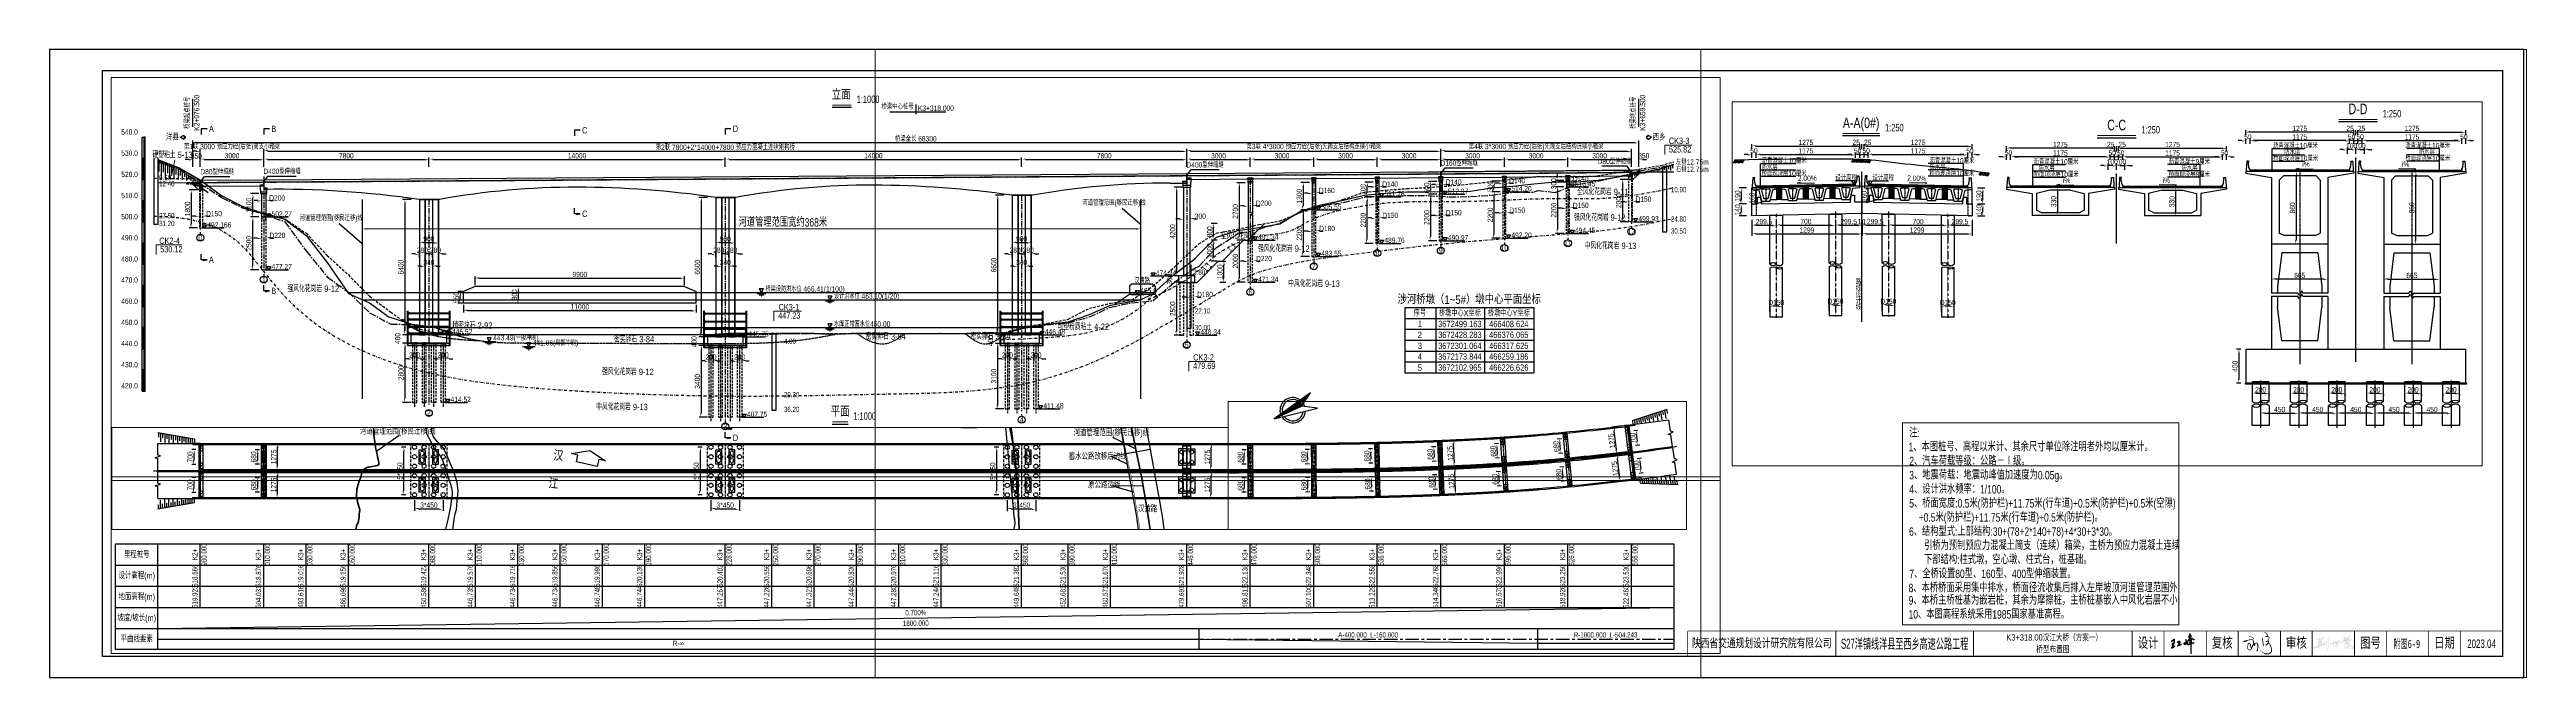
# Paper-space layout '桥型布置图' of a CAD drawing. Header units: millimetres. Extents: x 1 to 1171, y -2 to 295.
# The model-space entities are those that its viewports show. They can reach past a viewport. Long polylines and large blocks are cut down to what shows.
import ezdxf
from ezdxf.enums import TextEntityAlignment as Align

# ---------------------------------------------------------------- set-up
doc = ezdxf.new("R2010")
doc.units = ezdxf.units.MM
doc.header["$LTSCALE"] = 0.2
for name, pattern in [('6141', [12, 5, -2, 5]), ('CENTER', [50.8, 31.75, -6.35, 6.35, -6.35]), ('DASHDOT2', [12.7, 6.35, -3.175, 0, -3.175]), ('DASHED', [19.05, 12.7, -6.35])]:
    doc.linetypes.add(name, pattern=pattern)
for name, color, linetype in [('2101012', 251, 'Continuous'), ('4204003', 251, 'Continuous'), ('7101010', 251, 'Continuous'), ('8101000', 251, '810100'), ('tk', 2, 'Continuous'), ('zhix', 7, 'Continuous'), ('ZJ', 251, 'Continuous'), ('侧面(基础)', 2, 'Continuous'), ('地面线', 30, 'Continuous'), ('平面(上部)', 3, 'Continuous'), ('平面(分孔线)', 7, 'Continuous'), ('平面(基础)', 2, 'Continuous'), ('平面(墩台身)', 2, 'Continuous'), ('平面(折断线)', 7, 'Continuous'), ('平面(桥宽标注)', 7, 'Continuous'), ('平面(桥梁起终点标注)', 7, 'Continuous'), ('平面(桩间距标注)', 7, 'Continuous'), ('平面(设计线)', 8, 'Continuous'), ('平面(边坡)', 2, 'Continuous'), ('折断线', 7, 'Continuous'), ('指北针', 150, 'Continuous'), ('文字', 7, 'Continuous'), ('标题', 7, 'Continuous'), ('桥墩线', 5, 'Continuous'), ('桥梁图表', 7, 'Continuous'), ('桥梁横断面', 3, 'Continuous'), ('横断面(基础)', 7, 'Continuous'), ('横断面(墩台身)', 7, 'Continuous'), ('水位100', 7, 'Continuous'), ('立面(上部梁)', 7, 'Continuous'), ('立面(伸缩缝标注)', 7, 'Continuous'), ('立面(地面线)', 2, 'Continuous'), ('立面(基础)', 2, 'Continuous'), ('立面(墩台号)', 7, 'Continuous'), ('立面(墩台身)', 3, 'Continuous'), ('立面(墩径标注)', 7, 'Continuous'), ('立面(墩高标注)', 7, 'Continuous'), ('立面(护栏)', 3, 'Continuous'), ('立面(指向地名)', 7, 'Continuous'), ('立面(断面位置标注)', 7, 'Continuous'), ('立面(标注)', 7, 'Continuous'), ('立面(标高标注)', 7, 'Continuous'), ('立面(桩径标注)', 7, 'Continuous'), ('立面(桩长标注)', 7, 'Continuous'), ('立面(起终点标注)', 7, 'Continuous'), ('立面(边坡)', 2, 'Continuous'), ('立面(防撞栏)', 3, 'Continuous'), ('立面(高程标尺)', 7, 'Continuous'), ('设计洪水位', 6, 'Continuous'), ('通航', 2, 'Continuous'), ('附注', 7, 'Continuous')]:
    doc.layers.add(name, color=color, linetype=linetype)
for name, color, linetype, lineweight in [('地层界线', 4, 'Continuous', 30), ('管理范围线', 1, 'Continuous', 60), ('细线', 4, 'Continuous', 18), ('阶地', 251, 'Continuous', 50), ('风化界线', 6, 'DASHDOT2', 30)]:
    doc.layers.add(name, color=color, linetype=linetype, lineweight=lineweight)
doc.layers.add('视口(布局)', color=7, linetype='Continuous', plot=False)
doc.layers.add('钢围堰2', color=7, linetype='Continuous', plot=False)
doc.layers.add('视口层_不打印', color=5, linetype='Continuous', lineweight=15, plot=False)
doc.styles.add('BM_Dim', font='stxt.shx', dxfattribs={"width": 0.75, "bigfont": 'dk.shx'})
doc.styles.add('BOM_Font', font='enTxt.shx', dxfattribs={"width": 0.75, "bigfont": 'hzTxt.shx'})
doc.styles.add('fsdb', font='fsdb_e.shx', dxfattribs={"width": 0.75, "bigfont": 'fsdb.shx'})
doc.styles.add('LZ_FONT', font='fsdb_z.shx', dxfattribs={"width": 0.7, "bigfont": 'fsdb.shx'})
doc.styles.add('SJSYTK-中宋', font='STZHONGS.TTF', dxfattribs={"width": 0.75})
doc.styles.add('SJSYTK-宋体', font='', dxfattribs={"width": 0.75})
doc.styles.get('SJSYTK-宋体').set_extended_font_data('SimSun')
doc.linetypes.add('810100', pattern='A,0,[138,ltypeshp.shx,S=0.04,R=0,X=-0.1,Y=0],-1.6', length=1.6)
doc.linetypes.add('右侧一级阶地', pattern='A,3,[130,ltypeshp.shx,S=0.3,R=0,X=0,Y=0.3],3', length=6)
doc.dimstyles.new('BOM_Dim', dxfattribs={"dimscale": 0.1, "dimtxt": 2.5, "dimasz": 1.8, "dimexe": 1, "dimexo": 3, "dimgap": 0, "dimtad": 1, "dimdec": 1, "dimlfac": 100, "dimzin": 9, "dimdsep": 46, "dimtxsty": 'BOM_Font', "dimblk": 'ArrHalf', "dimblk1": 'ArrHalf', "dimblk2": 'ArrHalf', "dimcen": 0.5, "dimclrd": 7, "dimclre": 7, "dimclrt": 7, "dimaunit": 1, "dimadec": 0, "dimazin": 2, "dimtfac": 1, "dimtdec": 1, "dimtofl": 0, "dimtmove": 2, "dimatfit": 3, "dimfxl": 1, "dimtolj": 1, "dimtzin": 0, "dimarcsym": 0})
doc.dimstyles.new('KSJDIM1000', dxfattribs={"dimscale": 0, "dimtxt": 2.5, "dimasz": 2, "dimexe": 1.2, "dimexo": 0.4, "dimgap": 0.5, "dimtad": 1, "dimdec": 0, "dimlfac": 100, "dimzin": 0, "dimdsep": 46, "dimtxsty": 'BM_Dim', "dimcen": 0.09, "dimclrd": 2, "dimclre": 2, "dimclrt": 2, "dimazin": 0, "dimtfac": 1, "dimtdec": 0, "dimtofl": 0, "dimtmove": 2, "dimatfit": 3, "dimfxl": 1, "dimtolj": 1, "dimtzin": 0, "dimlwd": 18, "dimlwe": 18, "dimarcsym": 0})
pattern_1 = [(45, (466797.51925, 3673297.07875), (-0.08980256, 0.08980256), [])]
pattern_2 = [(45, (466897.51925, 3673297.07875), (-0.08980256, 0.08980256), [])]
pattern_3 = [(50, (233098.08443, 1837494.27746), (0.45546167249, -0.03984771385), [0.047625, -0.523875]), (355, (233098.08443, 1837494.27746), (-0.08810706494, 0.4776416072), [0.0381, -0.4191]), (100.451, (233098.1224, 1837494.27413), (0.36735625416, 0.43779171955), [0.040475, -0.445225]), (46.1842, (233098.08443, 1837494.40446), (0.67769760223, -0.10510581983), [0.0714375, -0.7858125]), (96.6356, (233098.1409, 1837494.3957), (0.59351058617, 0.61856388973), [0.0607125, -0.6678375]), (351.184, (233098.0844, 1837494.40446), (0.59351151453, 0.61856279465), [0.05715, -0.62865]), (21, (233098.14793, 1837494.3727), (0.37903719959, -0.25566379629), [0.047625, -0.523875]), (326, (233098.14793, 1837494.3727), (0.15450507087, 0.4604699153), [0.0381, -0.4191]), (71.4514, (233098.1795, 1837494.3514), (0.53354122693, 0.20480714429), [0.040475, -0.445225]), (37.5, (233098.08443, 1837494.27746), (0.007721508126, 0.211387597183), [0, -0.41402, 0, -0.42545, 0, -0.4206875]), (7.5, (233098.08443, 1837494.27746), (0.167049156276, 0.250451437045), [0, -0.24257, 0, -0.404495, 0, -0.1603375]), (327.5, (233097.94283, 1837494.27746), (0.338976487917, -0.014321859982), [0, -0.15875, 0, -0.4953, 0, -0.657225]), (317.5, (233097.87933, 1837494.27746), (0.370322953465, 0.063566227583), [0, -0.206375, 0, -0.32893, 0, -0.466725])]
pattern_4 = [(50, (233238.08443, 1837493.2575), (0.45546167249, -0.03984771385), [0.047625, -0.523875]), (355, (233238.08443, 1837493.2575), (-0.08810706494, 0.4776416072), [0.0381, -0.4191]), (100.451, (233238.1224, 1837493.25417), (0.36735625416, 0.43779171955), [0.040475, -0.445225]), (46.1842, (233238.08443, 1837493.3845), (0.67769760223, -0.10510581983), [0.0714375, -0.7858125]), (96.6356, (233238.1409, 1837493.3757), (0.59351058617, 0.61856388973), [0.0607125, -0.6678375]), (351.184, (233238.0844, 1837493.3845), (0.59351151453, 0.61856279465), [0.05715, -0.62865]), (21, (233238.14793, 1837493.35274), (0.37903719959, -0.25566379629), [0.047625, -0.523875]), (326, (233238.14793, 1837493.35274), (0.15450507087, 0.4604699153), [0.0381, -0.4191]), (71.4514, (233238.1795, 1837493.33143), (0.53354122693, 0.20480714429), [0.040475, -0.445225]), (37.5, (233238.08443, 1837493.25749), (0.007721508126, 0.211387597183), [0, -0.41402, 0, -0.42545, 0, -0.4206875]), (7.5, (233238.08443, 1837493.25749), (0.167049156276, 0.250451437045), [0, -0.24257, 0, -0.404495, 0, -0.1603375]), (327.5, (233237.94283, 1837493.25749), (0.338976487917, -0.014321859982), [0, -0.15875, 0, -0.4953, 0, -0.657225]), (317.5, (233237.87933, 1837493.2575), (0.370322953465, 0.063566227583), [0, -0.206375, 0, -0.32893, 0, -0.466725])]
pattern_5 = [(50, (233378.08443, 1837494.2375), (0.45546167249, -0.03984771385), [0.047625, -0.523875]), (355, (233378.08443, 1837494.2375), (-0.08810706494, 0.4776416072), [0.0381, -0.4191]), (100.451, (233378.1224, 1837494.2342), (0.36735625416, 0.43779171955), [0.040475, -0.445225]), (46.1842, (233378.08443, 1837494.3645), (0.67769760223, -0.10510581983), [0.0714375, -0.7858125]), (96.6356, (233378.1409, 1837494.35576), (0.59351058617, 0.61856388973), [0.0607125, -0.6678375]), (351.184, (233378.0844, 1837494.3645), (0.59351151453, 0.61856279465), [0.05715, -0.62865]), (21, (233378.14793, 1837494.33277), (0.37903719959, -0.25566379629), [0.047625, -0.523875]), (326, (233378.14793, 1837494.33277), (0.15450507087, 0.4604699153), [0.0381, -0.4191]), (71.4514, (233378.1795, 1837494.31146), (0.53354122693, 0.20480714429), [0.040475, -0.445225]), (37.5, (233378.08443, 1837494.23752), (0.007721508126, 0.211387597183), [0, -0.41402, 0, -0.42545, 0, -0.4206875]), (7.5, (233378.08443, 1837494.23752), (0.167049156276, 0.250451437045), [0, -0.24257, 0, -0.404495, 0, -0.1603375]), (327.5, (233377.94283, 1837494.23752), (0.338976487917, -0.014321859982), [0, -0.15875, 0, -0.4953, 0, -0.657225]), (317.5, (233377.87933, 1837494.23752), (0.370322953465, 0.063566227583), [0, -0.206375, 0, -0.32893, 0, -0.466725])]

# ---------------------------------------------------------------- blocks, each defined once
blk = doc.blocks.new('打印外框')
at = {"linetype": 'ByBlock'}
for p, q in [((0, 0), (390, 0)), ((0, -297), (0, 0)), ((390, 0), (390, -297)), ((390, -297), (0, -297))]:
    blk.add_line(p, q, dxfattribs=at)
blk = doc.blocks.new('wwf')
at = {"layer": '细线', "linetype": 'ByBlock'}
h = blk.add_hatch(color=256, dxfattribs=at)
h.paths.add_polyline_path([(-2.2, 1.7), (-2.2, 1.9), (-2.2, 2.2), (-2.2, 2.4), (-2.2, 2.5), (-2.3, 2.6), (-2.3, 2.6), (-2.4, 2.6), (-2.7, 2.4), (-2.9, 2.2), (-3.3, 1.9), (-3.7, 1.6), (-3.6, 1.6), (-3.6, 1.5), (-3.5, 1.5), (-3.5, 1.6), (-3.4, 1.6), (-3.3, 1.6), (-3.2, 1.7), (-3.1, 1.8), (-3, 1.9), (-2.9, 2), (-2.8, 2), (-2.7, 2.1), (-2.5, 2.2), (-2.5, 2.3), (-2.4, 2.4), (-2.3, 2.3), (-2.4, 2.2), (-2.3, 2.1), (-2.3, 1.9), (-2.4, 1.7), (-2.4, 1.5), (-2.5, 1.3), (-2.6, 1.2), (-2.6, 1), (-2.6, 0.8), (-2.7, 0.7), (-2.7, 0.6), (-2.7, 0.5), (-2.8, 0.4), (-2.9, 0.4), (-3, 0.5), (-3, 0.5), (-3.1, 0.6), (-3.2, 0.6), (-3.3, 0.6), (-3.3, 0.5), (-3.3, 0.5), (-3.3, 0.4), (-3.3, 0.3), (-3.3, 0.3), (-3.3, 0.1), (-3.3, 0), (-3.3, -0.2), (-3.2, -0.3), (-3.2, -0.3), (-3.1, -0.4), (-3, -0.4), (-3, -0.4), (-3, -0.5), (-3, -0.6), (-3.1, -0.7), (-3.2, -0.9), (-3.3, -1), (-3.4, -1.2), (-3.5, -1.3), (-3.6, -1.4), (-3.7, -1.5), (-3.7, -1.6), (-3.6, -1.7), (-3.5, -1.7), (-3.4, -1.7), (-3.2, -1.6), (-3.1, -1.6), (-2.9, -1.4), (-2.8, -1.3), (-2.7, -1.2), (-2.5, -1.1), (-2.4, -1), (-2.3, -0.9), (-2.1, -0.8), (-2, -0.8), (-2, -0.7), (-2, -0.7), (-2.1, -0.7), (-2.2, -0.7), (-2.2, -0.7), (-2.3, -0.8), (-2.4, -0.8), (-2.5, -0.9), (-2.7, -0.9), (-2.8, -1), (-2.9, -1.1), (-3, -1.3), (-3.1, -1.4), (-3.2, -1.4), (-3.3, -1.4), (-3.3, -1.4), (-3.3, -1.3), (-3.2, -1.1), (-2.9, -0.8), (-2.7, -0.5), (-2.7, -0.2), (-2.7, 0.1), (-2.6, 0.2), (-2.6, 0.4), (-2.6, 0.5), (-2.5, 0.6), (-2.4, 0.8), (-2.4, 1.1), (-2.3, 1.3)])
h.paths.add_polyline_path([(-3, 0.4), (-2.9, 0.3), (-2.9, 0.3), (-2.8, 0.2), (-2.8, 0.2), (-2.9, 0.1), (-2.9, 0), (-2.9, 0), (-2.9, -0.1), (-2.9, -0.1), (-3, -0.2), (-3, -0.3), (-3.1, -0.2), (-3.1, -0.2), (-3.1, -0.2), (-3.2, -0.1), (-3.2, -0.1), (-3.2, 0), (-3.2, 0), (-3.2, 0.1), (-3.2, 0.2), (-3.2, 0.3), (-3.2, 0.3), (-3.2, 0.4), (-3.2, 0.4), (-3.1, 0.4), (-3.1, 0.4), (-3.1, 0.4), (-3, 0.4)], flags=16)
h = blk.add_hatch(color=256, dxfattribs=at)
h.paths.add_polyline_path([(0.2, 0.6), (0.3, 0.7), (0.3, 0.8), (0.3, 0.9), (0.4, 1), (0.4, 1.1), (0.4, 1.2), (0.4, 1.3), (0.4, 1.4), (0.4, 1.4), (0.4, 1.5), (0.3, 1.5), (0.3, 1.6), (0.2, 1.6), (0.1, 1.6), (0, 1.6), (-0.1, 1.6), (-0.1, 1.5), (-0.2, 1.5), (-0.3, 1.5), (-0.4, 1.4), (-0.5, 1.4), (-0.6, 1.3), (-0.7, 1.3), (-0.8, 1.3), (-0.8, 1.2), (-0.8, 1.1), (-0.8, 1), (-0.9, 0.9), (-0.8, 0.9), (-0.8, 0.9), (-0.8, 0.9), (-0.8, 0.9), (-0.7, 0.9), (-0.8, 1), (-0.7, 1), (-0.7, 1.1), (-0.5, 1.2), (-0.5, 1.2), (-0.4, 1.3), (-0.3, 1.3), (-0.3, 1.3), (-0.2, 1.4), (-0.1, 1.4), (0, 1.4), (0.1, 1.5), (0.2, 1.4), (0.2, 1.4), (0.3, 1.3), (0.3, 1.3), (0.2, 1.2), (0.2, 1.1), (0.2, 1), (0.2, 0.9), (0.2, 0.9), (0.2, 0.8), (0.1, 0.7), (0.1, 0.6), (0.1, 0.5), (0.1, 0.5), (0, 0.4), (0, 0.4), (0, 0.4), (0, 0.5), (0, 0.6), (0, 0.7), (0, 0.8), (0, 0.8), (0, 0.9), (0, 0.9), (0.1, 1), (0.1, 1.1), (0.1, 1.1), (0, 1.2), (0, 1.2), (0, 1.2), (0, 1.2), (-0.1, 1.2), (-0.1, 1.1), (-0.1, 1), (-0.1, 0.9), (-0.1, 0.8), (-0.2, 0.7), (-0.2, 0.6), (-0.2, 0.5), (-0.2, 0.4), (-0.2, 0.3), (-0.2, 0.2), (-0.3, 0.1), (-0.2, 0.1), (-0.2, 0), (-0.2, -0.1), (-0.2, -0.2), (-0.1, -0.1), (-0.1, -0.1), (-0.1, 0), (-0.1, 0.1), (0, 0.2), (0.1, 0.3), (0.2, 0.4), (0.2, 0.5), (0.2, 0.5)])
h.paths.add_polyline_path([(0, -0.4), (0.1, -0.3), (0.2, -0.3), (0.3, -0.2), (0.4, -0.2), (0.5, -0.2), (0.6, -0.1), (0.7, -0.1), (0.8, -0.1), (0.9, 0), (1, 0), (1, 0), (1.1, 0.1), (1.1, 0.1), (1.1, 0.1), (1.1, 0.2), (1, 0.2), (1, 0.2), (0.9, 0.1), (0.8, 0.1), (0.7, 0.1), (0.6, 0), (0.5, 0), (0.4, 0), (0.2, -0.1), (0.1, -0.1), (0.1, -0.1), (-0.1, -0.2), (-0.2, -0.2), (-0.2, -0.3), (-0.3, -0.3), (-0.5, -0.3), (-0.5, -0.4), (-0.6, -0.4), (-0.7, -0.5), (-0.9, -0.5), (-0.9, -0.6), (-0.9, -0.6), (-0.9, -0.6), (-0.9, -0.7), (-0.8, -0.7), (-0.8, -0.7), (-0.7, -0.7), (-0.7, -0.7), (-0.6, -0.6), (-0.6, -0.6), (-0.5, -0.6), (-0.5, -0.5), (-0.4, -0.5), (-0.4, -0.5), (-0.3, -0.5), (-0.2, -0.4), (-0.1, -0.4)])
h = blk.add_hatch(color=256, dxfattribs=at)
h.paths.add_polyline_path([(3.4, 0.9), (3.4, 1), (3.5, 1), (3.5, 1.1), (3.6, 1.1), (3.6, 1.1), (3.6, 1), (3.6, 0.9), (3.6, 0.9), (3.6, 0.7), (3.6, 0.6), (3.6, 0.5), (3.6, 0.4), (3.6, 0.4), (3.6, 0.3), (3.6, 0.2), (3.6, 0.2), (3.7, 0.1), (3.7, 0.1), (3.8, 0.1), (3.8, 0.1), (3.9, 0.2), (3.9, 0.2), (3.9, 0.3), (4, 0.4), (4, 0.4), (4, 0.5), (4, 0.5), (4, 0.6), (4, 0.6), (4, 0.7), (4, 0.8), (4, 0.8), (4, 0.9), (4, 0.9), (4, 0.8), (3.9, 0.8), (3.9, 0.7), (3.9, 0.7), (3.9, 0.6), (3.9, 0.5), (3.9, 0.5), (3.8, 0.4), (3.8, 0.4), (3.8, 0.4), (3.8, 0.4), (3.8, 0.5), (3.8, 0.5), (3.8, 0.6), (3.8, 0.7), (3.8, 0.7), (3.8, 0.8), (3.8, 0.9), (3.8, 1), (3.8, 1), (3.8, 1.1), (3.8, 1.2), (3.7, 1.2), (3.7, 1.3), (3.6, 1.3), (3.6, 1.3), (3.6, 1.3), (3.5, 1.3), (3.5, 1.3), (3.5, 1.3), (3.5, 1.3), (3.4, 1.3), (3.4, 1.3), (3.4, 1.2), (3.3, 1.2), (3.3, 1.1), (3.3, 1.2), (3.3, 1.2), (3.3, 1.3), (3.3, 1.3), (3.3, 1.4), (3.3, 1.5), (3.3, 1.6), (3.3, 1.7), (3.3, 1.8), (3.3, 1.9), (3.3, 1.9), (3.3, 2), (3.3, 2.1), (3.3, 2.2), (3.3, 2.3), (3.3, 2.3), (3.2, 2.4), (3.2, 2.4), (3.1, 2.4), (3.1, 2.4), (3.1, 2.3), (3, 2.3), (3.1, 2.2), (3.1, 2.2), (3.1, 2.1), (3.1, 2.1), (3.1, 2), (3.1, 1.9), (3.1, 1.9), (3.1, 1.8), (3.1, 1.7), (3.1, 1.6), (3.1, 1.4), (3.1, 1.3), (3.1, 1.2), (3.1, 1.2), (3.1, 1.1), (3.1, 1), (3.1, 0.9), (3, 0.8), (3, 0.7), (3, 0.6), (2.9, 0.5), (2.9, 0.4), (2.8, 0.4), (2.8, 0.3), (2.7, 0.3), (2.7, 0.3), (2.6, 0.3), (2.6, 0.3), (2.5, 0.3), (2.5, 0.3), (2.5, 0.3), (2.5, 0.4), (2.4, 0.4), (2.4, 0.5), (2.4, 0.5), (2.4, 0.6), (2.5, 0.6), (2.5, 0.7), (2.6, 0.7), (2.6, 0.8), (2.7, 0.8), (2.7, 0.9), (2.6, 0.9), (2.6, 0.9), (2.5, 0.8), (2.4, 0.8), (2.4, 0.7), (2.3, 0.7), (2.3, 0.6), (2.3, 0.6), (2.2, 0.5), (2.2, 0.4), (2.2, 0.4), (2.3, 0.3), (2.3, 0.3), (2.3, 0.2), (2.4, 0.2), (2.4, 0.1), (2.5, 0.1), (2.6, 0), (2.7, 0), (2.7, 0), (2.8, 0.1), (2.9, 0.2), (2.9, 0.2), (3, 0.3), (3, 0.3), (3.1, 0.4), (3.1, 0.4), (3.1, 0.5), (3.2, 0.5), (3.2, 0.6), (3.2, 0.7), (3.3, 0.7), (3.3, 0.7), (3.3, 0.8), (3.4, 0.8)])
h.paths.add_polyline_path([(4.4, 2), (4.5, 2), (4.5, 2.1), (4.6, 2.2), (4.6, 2.3), (4.7, 2.3), (4.8, 2.4), (4.8, 2.5), (4.9, 2.6), (4.9, 2.6), (5, 2.8), (5.1, 2.9), (5.1, 2.9), (5.2, 2.9), (5.3, 2.9), (5.4, 2.9), (5.5, 2.8), (5.6, 2.8), (5.7, 2.8), (5.8, 2.7), (5.9, 2.7), (6, 2.6), (6.1, 2.6), (6.2, 2.6), (6.3, 2.5), (6.4, 2.5), (6.6, 2.4), (6.7, 2.4), (6.8, 2.4), (6.9, 2.3), (6.9, 2.2), (7, 2.2), (7.1, 2.3), (7.1, 2.3), (7.1, 2.4), (7.1, 2.4), (7.1, 2.5), (6.9, 2.5), (6.9, 2.5), (6.8, 2.6), (6.7, 2.6), (6.6, 2.6), (6.5, 2.6), (6.4, 2.7), (6.2, 2.7), (6.1, 2.8), (6, 2.8), (5.9, 2.9), (5.8, 2.9), (5.7, 3), (5.6, 3), (5.5, 3), (5.5, 3), (5.3, 3.1), (5.3, 3.1), (5.3, 3.2), (5.3, 3.2), (5.3, 3.3), (5.4, 3.4), (5.4, 3.4), (5.5, 3.5), (5.5, 3.6), (5.5, 3.7), (5.6, 3.7), (5.6, 3.8), (5.6, 3.9), (5.6, 4), (5.6, 4), (5.6, 4.1), (5.6, 4.2), (5.6, 4.2), (5.6, 4.3), (5.5, 4.3), (5.5, 4.3), (5.4, 4.3), (5.3, 4.3), (5.2, 4.3), (5.2, 4.3), (5.1, 4.2), (5.1, 4.3), (5.1, 4.3), (5.1, 4.4), (5.2, 4.5), (5.2, 4.5), (5.3, 4.6), (5.3, 4.6), (5.3, 4.7), (5.3, 4.8), (5.3, 4.9), (5.2, 4.9), (5.2, 5), (5.1, 5), (5.1, 5), (5, 5), (4.9, 5), (4.9, 4.9), (5, 4.9), (5, 4.9), (5, 4.8), (5, 4.7), (5, 4.6), (4.9, 4.5), (4.9, 4.4), (4.8, 4.2), (4.7, 4.1), (4.6, 4), (4.5, 3.8), (4.5, 3.7), (4.5, 3.7), (4.5, 3.6), (4.5, 3.6), (4.6, 3.6), (4.7, 3.6), (4.7, 3.7), (4.8, 3.7), (4.8, 3.8), (4.9, 3.9), (5, 3.9), (5, 4), (5.1, 4), (5.2, 4.1), (5.2, 4.1), (5.3, 4.1), (5.4, 4.1), (5.4, 4.1), (5.5, 4.1), (5.5, 4), (5.4, 3.9), (5.4, 3.8), (5.4, 3.7), (5.3, 3.7), (5.3, 3.6), (5.2, 3.5), (5.2, 3.4), (5.2, 3.3), (5.1, 3.3), (5.1, 3.2), (5, 3.2), (5, 3.3), (4.9, 3.3), (4.8, 3.4), (4.7, 3.4), (4.7, 3.4), (4.6, 3.4), (4.6, 3.3), (4.6, 3.2), (4.7, 3.2), (4.8, 3.1), (4.9, 3.1), (5, 3.1), (5, 3), (4.9, 2.9), (4.8, 2.7), (4.7, 2.6), (4.6, 2.5), (4.5, 2.4), (4.4, 2.3), (4.4, 2.2), (4.3, 2.1), (4.2, 2), (4, 1.8), (3.9, 1.7), (3.9, 1.6), (3.8, 1.6), (3.8, 1.6), (3.7, 1.6), (3.8, 1.5), (3.8, 1.4), (3.9, 1.4), (4, 1.5), (4.1, 1.6), (4.1, 1.6), (4.2, 1.7), (4.2, 1.7), (4.2, 1.8), (4.3, 1.8), (4.3, 1.9)])
h = blk.add_hatch(color=256, dxfattribs=at)
h.paths.add_polyline_path([(6.4, 0.5), (6.4, 0.5), (6.4, 0.6), (6.5, 0.6), (6.5, 0.6), (6.6, 0.6), (6.6, 0.6), (6.7, 0.6), (6.8, 0.6), (6.8, 0.7), (6.9, 0.7), (6.9, 0.7), (6.9, 0.7), (6.9, 0.8), (6.9, 0.8), (6.9, 0.8), (6.9, 0.8), (6.9, 0.9), (6.8, 0.9), (6.8, 0.8), (6.8, 0.8), (6.7, 0.8), (6.7, 0.8), (6.6, 0.8), (6.6, 0.8), (6.6, 0.8), (6.5, 0.8), (6.4, 0.8), (6.4, 0.8), (6.4, 0.8), (6.4, 0.7), (6.4, 0.7), (6.3, 0.7), (6.3, 0.7), (6.3, 0.7), (6.2, 0.7), (6.2, 0.7), (6.1, 0.7), (6.1, 0.7), (6, 0.7), (6, 0.6), (5.9, 0.6), (5.9, 0.6), (5.8, 0.6), (5.8, 0.6), (5.7, 0.6), (5.7, 0.6), (5.6, 0.5), (5.6, 0.5), (5.6, 0.5), (5.5, 0.5), (5.5, 0.5), (5.5, 0.6), (5.5, 0.6), (5.5, 0.7), (5.5, 0.7), (5.5, 0.8), (5.5, 0.8), (5.5, 0.8), (5.6, 0.8), (5.6, 0.9), (5.6, 0.9), (5.6, 0.9), (5.6, 0.9), (5.7, 1), (5.7, 1), (5.7, 1), (5.7, 1.1), (5.7, 1.1), (5.8, 1.2), (5.8, 1.2), (5.8, 1.3), (5.8, 1.3), (5.8, 1.3), (5.8, 1.4), (5.7, 1.4), (5.7, 1.4), (5.7, 1.4), (5.6, 1.5), (5.6, 1.5), (5.5, 1.4), (5.5, 1.4), (5.5, 1.5), (5.5, 1.5), (5.6, 1.6), (5.6, 1.6), (5.6, 1.6), (5.7, 1.7), (5.7, 1.7), (5.8, 1.7), (5.8, 1.8), (5.8, 1.8), (5.8, 1.9), (5.8, 1.9), (5.8, 1.9), (5.8, 2), (5.8, 2), (5.8, 2.1), (5.8, 2.1), (5.8, 2.1), (5.8, 2.1), (5.7, 2.2), (5.7, 2.2), (5.7, 2.2), (5.6, 2.2), (5.6, 2.2), (5.5, 2.2), (5.4, 2.1), (5.4, 2.2), (5.4, 2.2), (5.4, 2.3), (5.4, 2.3), (5.3, 2.4), (5.3, 2.4), (5.3, 2.5), (5.3, 2.6), (5.3, 2.6), (5.3, 2.7), (5.3, 2.7), (5.2, 2.7), (5.2, 2.7), (5.2, 2.7), (5.1, 2.7), (5.1, 2.6), (5.1, 2.6), (5.1, 2.6), (5.1, 2.5), (5.2, 2.5), (5.2, 2.4), (5.2, 2.3), (5.2, 2.2), (5.2, 2.1), (5.2, 2.1), (5.1, 2.1), (5, 2.1), (5, 2), (4.9, 2), (4.8, 2), (4.8, 1.9), (4.7, 1.9), (4.6, 1.9), (4.7, 1.8), (4.7, 1.8), (4.7, 1.7), (4.7, 1.7), (4.8, 1.8), (4.9, 1.8), (5, 1.8), (5.1, 1.9), (5.2, 1.9), (5.2, 2), (5.2, 1.9), (5.3, 1.8), (5.3, 1.7), (5.3, 1.6), (5.3, 1.5), (5.3, 1.4), (5.2, 1.4), (5.2, 1.4), (5.1, 1.3), (5, 1.2), (5, 1.2), (4.9, 1.1), (4.9, 1.1), (4.9, 1.1), (4.9, 1), (4.9, 1), (4.9, 1), (4.9, 1), (5, 1.1), (5.1, 1.1), (5.2, 1.2), (5.2, 1.2), (5.3, 1.2), (5.3, 1.2), (5.3, 1.1), (5.3, 0.9), (5.3, 0.8), (5.3, 0.7), (5.3, 0.7), (5.3, 0.6), (5.2, 0.5), (5.1, 0.4), (5, 0.4), (4.8, 0.3), (4.6, 0.2), (4.5, 0.1), (4.4, 0.1), (4.2, 0), (4.1, -0.1), (4, -0.1), (4, -0.2), (4, -0.2), (4, -0.2), (4.1, -0.2), (4.2, -0.2), (4.3, -0.2), (4.5, -0.1), (4.5, -0.1), (4.6, 0), (4.6, 0), (4.7, 0), (4.7, 0), (4.8, 0.1), (4.8, 0.1), (4.9, 0.1), (4.9, 0.1), (5, 0.2), (5.1, 0.2), (5.1, 0.2), (5.2, 0.3), (5.2, 0.3), (5.3, 0.3), (5.3, 0.3), (5.3, 0.3), (5.3, 0.2), (5.3, 0.1), (5.3, 0), (5.3, -0.1), (5.4, -0.2), (5.4, -0.3), (5.4, -0.4), (5.4, -0.5), (5.4, -0.6), (5.4, -1), (5.4, -1.1), (5.4, -1.2), (5.4, -1.4), (5.4, -1.5), (5.4, -1.6), (5.4, -1.8), (5.5, -2.1), (5.5, -2.3), (5.5, -2.4), (5.5, -2.5), (5.5, -2.7), (5.5, -2.8), (5.5, -3), (5.5, -3.1), (5.5, -3.4), (5.5, -3.6), (5.5, -3.7), (5.5, -3.9), (5.5, -3.9), (5.5, -4.1), (5.5, -4.2), (5.5, -4.3), (5.6, -4.3), (5.6, -4.4), (5.6, -4.3), (5.6, -4.2), (5.6, -4.1), (5.6, -4), (5.6, -3.9), (5.6, -3.9), (5.6, -3.7), (5.6, -3.7), (5.6, -3.6), (5.6, -3.4), (5.6, -3.3), (5.7, -3.1), (5.7, -3), (5.6, -2.8), (5.7, -2.6), (5.6, -2.5), (5.6, -2.4), (5.6, -2.3), (5.6, -2.1), (5.6, -1.9), (5.6, -1.7), (5.6, -1.5), (5.6, -1.4), (5.6, -1.2), (5.6, -1.2), (5.6, -1.1), (5.6, -1), (5.6, -0.9), (5.6, -0.7), (5.6, -0.7), (5.6, -0.6), (5.6, -0.6), (5.6, -0.5), (5.6, -0.4), (5.5, -0.4), (5.6, -0.3), (5.6, -0.2), (5.6, -0.2), (5.6, -0.1), (5.6, 0), (5.6, 0), (5.6, 0.1), (5.6, 0.1), (5.6, 0.2), (5.6, 0.2), (5.6, 0.3), (5.6, 0.3), (5.6, 0.3), (5.7, 0.3), (5.7, 0.4), (5.7, 0.4), (5.9, 0.4), (5.9, 0.4), (6, 0.4), (6, 0.4), (6.1, 0.5), (6.1, 0.5), (6.2, 0.5), (6.2, 0.5), (6.3, 0.5)])
h.paths.add_polyline_path([(5.5, 1), (5.5, 1), (5.5, 1.1), (5.5, 1.1), (5.5, 1.1), (5.5, 1.1), (5.5, 1.2), (5.5, 1.2), (5.5, 1.2), (5.5, 1.2), (5.5, 1.2), (5.5, 1.3), (5.5, 1.3), (5.6, 1.3), (5.6, 1.3), (5.6, 1.3), (5.6, 1.2), (5.6, 1.2), (5.6, 1.2), (5.6, 1.2), (5.6, 1.2), (5.6, 1.2), (5.6, 1.1), (5.6, 1.1), (5.6, 1.1), (5.6, 1.1), (5.6, 1.1), (5.6, 1.1), (5.5, 1), (5.5, 1)], flags=16)
h.paths.add_polyline_path([(5.5, 1.7), (5.5, 1.7), (5.5, 1.7), (5.4, 1.7), (5.4, 1.7), (5.4, 1.8), (5.4, 1.8), (5.4, 1.8), (5.4, 1.8), (5.4, 1.9), (5.4, 1.9), (5.4, 1.9), (5.4, 1.9), (5.5, 2), (5.5, 2), (5.5, 2), (5.5, 2), (5.5, 2), (5.6, 2), (5.6, 2), (5.6, 2), (5.7, 2), (5.7, 2), (5.7, 2), (5.7, 1.9), (5.7, 1.9), (5.7, 1.9), (5.7, 1.9), (5.6, 1.9), (5.6, 1.9), (5.6, 1.8), (5.6, 1.8), (5.6, 1.8), (5.6, 1.8), (5.6, 1.8), (5.6, 1.7), (5.6, 1.7), (5.5, 1.7), (5.5, 1.7)], flags=16)
for points in [[(-3.7, 1.6), (-3.3, 1.9), (-2.9, 2.2), (-2.7, 2.4), (-2.4, 2.6), (-2.3, 2.6), (-2.3, 2.6), (-2.2, 2.5), (-2.2, 2.4), (-2.2, 2.2), (-2.2, 1.9), (-2.2, 1.7), (-2.3, 1.3), (-2.4, 1.1), (-2.4, 0.8), (-2.5, 0.6), (-2.6, 0.5), (-2.6, 0.4), (-2.6, 0.2), (-2.7, 0.1), (-2.7, -0.2), (-2.7, -0.5), (-2.9, -0.8), (-3.2, -1.1), (-3.3, -1.3), (-3.3, -1.4), (-3.3, -1.4), (-3.3, -1.4), (-3.2, -1.4), (-3.1, -1.4), (-3, -1.3), (-2.9, -1.1), (-2.8, -1), (-2.7, -0.9), (-2.5, -0.9), (-2.4, -0.8), (-2.3, -0.8), (-2.2, -0.7), (-2.2, -0.7), (-2.1, -0.7), (-2, -0.7), (-2, -0.7), (-2, -0.8), (-2.1, -0.8), (-2.1, -0.8), (-2.3, -0.9), (-2.4, -1), (-2.5, -1.1), (-2.7, -1.2), (-2.8, -1.3), (-2.9, -1.4), (-3.1, -1.6), (-3.2, -1.6), (-3.4, -1.7), (-3.5, -1.7), (-3.6, -1.7), (-3.7, -1.6), (-3.7, -1.5), (-3.6, -1.4), (-3.5, -1.3), (-3.4, -1.2), (-3.3, -1), (-3.2, -0.9), (-3.1, -0.7), (-3, -0.6), (-3, -0.5), (-3, -0.4), (-3, -0.4), (-3.1, -0.4), (-3.2, -0.3), (-3.2, -0.3), (-3.3, -0.2), (-3.3, 0), (-3.3, 0.1), (-3.3, 0.3), (-3.3, 0.3), (-3.3, 0.4), (-3.3, 0.5), (-3.3, 0.5), (-3.3, 0.6), (-3.2, 0.6), (-3.1, 0.6), (-3, 0.5), (-3, 0.5), (-2.9, 0.4), (-2.8, 0.4), (-2.8, 0.4), (-2.7, 0.5), (-2.7, 0.6), (-2.7, 0.7), (-2.6, 0.8), (-2.6, 1), (-2.6, 1.2), (-2.5, 1.3), (-2.4, 1.5), (-2.4, 1.7), (-2.3, 1.9), (-2.3, 2.1), (-2.4, 2.2), (-2.3, 2.3), (-2.4, 2.4), (-2.4, 2.4), (-2.5, 2.3), (-2.5, 2.2), (-2.7, 2.1), (-2.8, 2), (-2.9, 2), (-3, 1.9), (-3.1, 1.8), (-3.2, 1.7), (-3.3, 1.6), (-3.4, 1.6), (-3.5, 1.6), (-3.5, 1.5), (-3.6, 1.5), (-3.6, 1.6), (-3.7, 1.6)], [(-0.9, 0.9), (-0.8, 1), (-0.8, 1.1), (-0.8, 1.2), (-0.8, 1.3), (-0.7, 1.3), (-0.6, 1.3), (-0.5, 1.4), (-0.4, 1.4), (-0.3, 1.5), (-0.2, 1.5), (-0.1, 1.5), (-0.1, 1.6), (0, 1.6), (0.1, 1.6), (0.2, 1.6), (0.3, 1.6), (0.3, 1.5), (0.4, 1.5), (0.4, 1.4), (0.4, 1.4), (0.4, 1.3), (0.4, 1.2), (0.4, 1.1), (0.4, 1), (0.3, 0.9), (0.3, 0.8), (0.3, 0.7), (0.2, 0.6), (0.2, 0.5), (0.2, 0.5), (0.2, 0.4), (0.1, 0.3), (0, 0.2), (-0.1, 0.1), (-0.1, 0), (-0.1, -0.1), (-0.1, -0.1), (-0.2, -0.2), (-0.2, -0.1), (-0.2, 0), (-0.2, 0.1), (-0.3, 0.1), (-0.2, 0.2), (-0.2, 0.3), (-0.2, 0.3), (-0.2, 0.4), (-0.2, 0.5), (-0.2, 0.6), (-0.2, 0.7), (-0.1, 0.8), (-0.1, 0.9), (-0.1, 1), (-0.1, 1.1), (-0.1, 1.2), (-0.1, 1.2), (0, 1.2), (0, 1.2), (0, 1.2), (0, 1.2), (0.1, 1.1), (0.1, 1.1), (0.1, 1), (0, 0.9), (0, 0.9), (0, 0.8), (0, 0.8), (0, 0.7), (0, 0.6), (0, 0.5), (0, 0.4), (0, 0.4), (0, 0.4), (0.1, 0.5), (0.1, 0.5), (0.1, 0.6), (0.1, 0.7), (0.2, 0.8), (0.2, 0.9), (0.2, 0.9), (0.2, 1), (0.2, 1.1), (0.2, 1.2), (0.3, 1.3), (0.3, 1.3), (0.2, 1.4), (0.2, 1.4), (0.1, 1.5), (0.1, 1.5), (0, 1.4), (-0.1, 1.4), (-0.2, 1.4), (-0.3, 1.3), (-0.3, 1.3), (-0.4, 1.3), (-0.5, 1.2), (-0.5, 1.2), (-0.7, 1.1), (-0.7, 1.1), (-0.7, 1), (-0.8, 1), (-0.7, 0.9), (-0.8, 0.9), (-0.8, 0.9), (-0.8, 0.9), (-0.8, 0.9), (-0.9, 0.9)], [(-0.9, -0.5), (-0.7, -0.5), (-0.6, -0.4), (-0.5, -0.4), (-0.5, -0.3), (-0.3, -0.3), (-0.2, -0.3), (-0.2, -0.2), (-0.1, -0.2), (0.1, -0.1), (0.1, -0.1), (0.2, -0.1), (0.4, 0), (0.5, 0), (0.6, 0), (0.7, 0.1), (0.8, 0.1), (0.9, 0.1), (1, 0.2), (1, 0.2), (1.1, 0.2), (1.1, 0.1), (1.1, 0.1), (1.1, 0.1), (1, 0), (1, 0), (0.9, 0), (0.8, -0.1), (0.7, -0.1), (0.6, -0.1), (0.5, -0.2), (0.4, -0.2), (0.3, -0.2), (0.2, -0.3), (0.1, -0.3), (0, -0.4), (-0.1, -0.4), (-0.2, -0.4), (-0.3, -0.5), (-0.4, -0.5), (-0.4, -0.5), (-0.5, -0.5), (-0.5, -0.6), (-0.6, -0.6), (-0.6, -0.6), (-0.7, -0.7), (-0.7, -0.7), (-0.8, -0.7), (-0.8, -0.7), (-0.9, -0.7), (-0.9, -0.6), (-0.9, -0.6), (-0.9, -0.6), (-0.9, -0.5)], [(2.7, 0.8), (2.6, 0.8), (2.6, 0.7), (2.5, 0.7), (2.5, 0.6), (2.4, 0.6), (2.4, 0.5), (2.4, 0.5), (2.4, 0.4), (2.5, 0.4), (2.5, 0.3), (2.5, 0.3), (2.5, 0.3), (2.6, 0.3), (2.6, 0.3), (2.7, 0.3), (2.7, 0.3), (2.8, 0.3), (2.8, 0.4), (2.9, 0.4), (2.9, 0.5), (3, 0.6), (3, 0.7), (3, 0.8), (3.1, 0.9), (3.1, 1), (3.1, 1.1), (3.1, 1.2), (3.1, 1.2), (3.1, 1.3), (3.1, 1.4), (3.1, 1.6), (3.1, 1.7), (3.1, 1.8), (3.1, 1.9), (3.1, 1.9), (3.1, 2), (3.1, 2.1), (3.1, 2.1), (3.1, 2.2), (3.1, 2.2), (3, 2.3), (3.1, 2.3), (3.1, 2.4), (3.1, 2.4), (3.2, 2.4), (3.2, 2.4), (3.3, 2.3), (3.3, 2.3), (3.3, 2.2), (3.3, 2.1), (3.3, 2), (3.3, 1.9), (3.3, 1.9), (3.3, 1.8), (3.3, 1.7), (3.3, 1.6), (3.3, 1.5), (3.3, 1.4), (3.3, 1.3), (3.3, 1.3), (3.3, 1.2), (3.3, 1.2), (3.3, 1.1), (3.3, 1.2), (3.4, 1.2), (3.4, 1.3), (3.4, 1.3), (3.5, 1.3), (3.5, 1.3), (3.5, 1.3), (3.5, 1.3), (3.6, 1.3), (3.6, 1.3), (3.6, 1.3), (3.7, 1.3), (3.7, 1.2), (3.8, 1.2), (3.8, 1.1), (3.8, 1), (3.8, 1), (3.8, 0.9), (3.8, 0.8), (3.8, 0.7), (3.8, 0.7), (3.8, 0.6), (3.8, 0.5), (3.8, 0.5), (3.8, 0.4), (3.8, 0.4), (3.8, 0.4), (3.8, 0.4), (3.9, 0.5), (3.9, 0.5), (3.9, 0.6), (3.9, 0.7), (3.9, 0.7), (3.9, 0.8), (4, 0.8), (4, 0.9), (4, 0.9), (4, 0.8), (4, 0.8), (4, 0.7), (4, 0.6), (4, 0.6), (4, 0.5), (4, 0.5), (4, 0.4), (4, 0.4), (3.9, 0.3), (3.9, 0.2), (3.9, 0.2), (3.8, 0.1), (3.8, 0.1), (3.7, 0.1), (3.7, 0.1), (3.6, 0.2), (3.6, 0.2), (3.6, 0.3), (3.6, 0.4), (3.6, 0.4), (3.6, 0.5), (3.6, 0.6), (3.6, 0.7), (3.6, 0.9), (3.6, 0.9), (3.6, 1), (3.6, 1.1), (3.6, 1.1), (3.5, 1.1), (3.5, 1), (3.4, 1), (3.4, 0.9), (3.4, 0.8), (3.3, 0.8), (3.3, 0.7), (3.3, 0.7), (3.2, 0.7), (3.2, 0.6), (3.2, 0.5), (3.1, 0.5), (3.1, 0.4), (3.1, 0.4), (3, 0.3), (3, 0.3), (2.9, 0.2), (2.9, 0.2), (2.8, 0.1), (2.7, 0), (2.7, 0), (2.6, 0), (2.5, 0.1), (2.4, 0.1), (2.4, 0.2), (2.3, 0.2), (2.3, 0.3), (2.3, 0.3), (2.2, 0.4), (2.2, 0.4), (2.2, 0.5), (2.3, 0.6), (2.3, 0.6), (2.3, 0.7), (2.4, 0.7), (2.4, 0.8), (2.5, 0.8), (2.6, 0.9), (2.6, 0.9), (2.7, 0.9), (2.7, 0.8)], [(3.9, 1.6), (3.9, 1.7), (4, 1.8), (4.2, 2), (4.3, 2.1), (4.4, 2.2), (4.4, 2.3), (4.5, 2.4), (4.6, 2.5), (4.7, 2.6), (4.8, 2.7), (4.9, 2.9), (5, 3), (5, 3.1), (4.9, 3.1), (4.8, 3.1), (4.7, 3.2), (4.6, 3.2), (4.6, 3.3), (4.6, 3.4), (4.7, 3.4), (4.7, 3.4), (4.8, 3.4), (4.9, 3.3), (5, 3.3), (5, 3.2), (5.1, 3.2), (5.1, 3.3), (5.2, 3.3), (5.2, 3.4), (5.2, 3.5), (5.3, 3.6), (5.3, 3.7), (5.4, 3.7), (5.4, 3.8), (5.4, 3.9), (5.5, 4), (5.5, 4.1), (5.4, 4.1), (5.4, 4.1), (5.3, 4.1), (5.2, 4.1), (5.2, 4.1), (5.1, 4), (5, 4), (5, 3.9), (4.9, 3.9), (4.8, 3.8), (4.8, 3.7), (4.7, 3.7), (4.7, 3.6), (4.6, 3.6), (4.5, 3.6), (4.5, 3.6), (4.5, 3.7), (4.5, 3.7), (4.5, 3.8), (4.6, 4), (4.7, 4.1), (4.8, 4.2), (4.9, 4.4), (4.9, 4.5), (5, 4.6), (5, 4.7), (5, 4.8), (5, 4.9), (5, 4.9), (4.9, 4.9), (4.9, 5), (5, 5), (5.1, 5), (5.1, 5), (5.2, 5), (5.2, 4.9), (5.3, 4.9), (5.3, 4.8), (5.3, 4.7), (5.3, 4.6), (5.3, 4.6), (5.2, 4.5), (5.2, 4.5), (5.1, 4.4), (5.1, 4.3), (5.1, 4.3), (5.1, 4.2), (5.2, 4.3), (5.2, 4.3), (5.3, 4.3), (5.4, 4.3), (5.5, 4.3), (5.5, 4.3), (5.6, 4.3), (5.6, 4.2), (5.6, 4.2), (5.6, 4.1), (5.6, 4), (5.6, 4), (5.6, 3.9), (5.6, 3.8), (5.6, 3.7), (5.5, 3.7), (5.5, 3.6), (5.5, 3.5), (5.4, 3.4), (5.4, 3.4), (5.3, 3.3), (5.3, 3.2), (5.3, 3.2), (5.3, 3.1), (5.3, 3.1), (5.5, 3), (5.5, 3), (5.6, 3), (5.7, 3), (5.8, 2.9), (5.9, 2.9), (6, 2.8), (6.1, 2.8), (6.2, 2.7), (6.4, 2.7), (6.5, 2.6), (6.6, 2.6), (6.7, 2.6), (6.8, 2.6), (6.9, 2.5), (6.9, 2.5), (7.1, 2.5), (7.1, 2.4), (7.1, 2.4), (7.1, 2.3), (7.1, 2.3), (7, 2.2), (6.9, 2.2), (6.9, 2.3), (6.8, 2.4), (6.7, 2.4), (6.6, 2.4), (6.4, 2.5), (6.3, 2.5), (6.2, 2.6), (6.1, 2.6), (6, 2.6), (5.9, 2.7), (5.8, 2.7), (5.7, 2.8), (5.6, 2.8), (5.5, 2.8), (5.4, 2.9), (5.3, 2.9), (5.2, 2.9), (5.1, 2.9), (5.1, 2.9), (5.1, 2.9), (5, 2.8), (4.9, 2.6), (4.9, 2.6), (4.8, 2.5), (4.8, 2.4), (4.7, 2.3), (4.6, 2.3), (4.6, 2.2), (4.5, 2.1), (4.5, 2), (4.4, 2), (4.3, 1.9), (4.3, 1.8), (4.2, 1.8), (4.2, 1.7), (4.2, 1.7), (4.1, 1.6), (4.1, 1.6), (4, 1.5), (3.9, 1.4), (3.8, 1.4), (3.8, 1.5), (3.7, 1.6), (3.8, 1.6), (3.8, 1.6), (3.9, 1.6)], [(5.6, 2.2), (5.6, 2.2), (5.7, 2.2), (5.7, 2.2), (5.7, 2.2), (5.8, 2.1), (5.8, 2.1), (5.8, 2.1), (5.8, 2.1), (5.8, 2), (5.8, 2), (5.8, 1.9), (5.8, 1.9), (5.8, 1.9), (5.8, 1.8), (5.8, 1.8), (5.8, 1.7), (5.7, 1.7), (5.7, 1.7), (5.6, 1.6), (5.6, 1.6), (5.6, 1.6), (5.5, 1.5), (5.5, 1.5), (5.5, 1.4), (5.5, 1.4), (5.6, 1.5), (5.6, 1.5), (5.7, 1.4), (5.7, 1.4), (5.7, 1.4), (5.8, 1.4), (5.8, 1.3), (5.8, 1.3), (5.8, 1.3), (5.8, 1.2), (5.8, 1.2), (5.7, 1.1), (5.7, 1.1), (5.7, 1), (5.7, 1), (5.7, 1), (5.6, 0.9), (5.6, 0.9), (5.6, 0.9), (5.6, 0.9), (5.6, 0.8), (5.5, 0.8), (5.5, 0.8), (5.5, 0.8), (5.5, 0.7), (5.5, 0.7), (5.5, 0.6), (5.5, 0.6), (5.5, 0.5), (5.5, 0.5), (5.6, 0.5), (5.6, 0.5), (5.6, 0.5), (5.7, 0.6), (5.7, 0.6), (5.8, 0.6), (5.8, 0.6), (5.9, 0.6), (5.9, 0.6), (6, 0.6), (6, 0.7), (6.1, 0.7), (6.1, 0.7), (6.2, 0.7), (6.2, 0.7), (6.3, 0.7), (6.3, 0.7), (6.3, 0.7), (6.4, 0.7), (6.4, 0.7), (6.4, 0.8), (6.4, 0.8), (6.4, 0.8), (6.5, 0.8), (6.6, 0.8), (6.6, 0.8), (6.6, 0.8), (6.7, 0.8), (6.7, 0.8), (6.8, 0.8), (6.8, 0.8), (6.8, 0.9), (6.9, 0.9), (6.9, 0.8), (6.9, 0.8), (6.9, 0.8), (6.9, 0.8), (6.9, 0.7), (6.9, 0.7), (6.9, 0.7), (6.8, 0.7), (6.8, 0.6), (6.7, 0.6), (6.6, 0.6), (6.6, 0.6), (6.5, 0.6), (6.5, 0.6), (6.4, 0.6), (6.4, 0.5), (6.4, 0.5), (6.3, 0.5), (6.2, 0.5), (6.2, 0.5), (6.1, 0.5), (6.1, 0.5), (6, 0.4), (6, 0.4), (5.9, 0.4), (5.9, 0.4), (5.7, 0.4), (5.7, 0.4), (5.7, 0.3), (5.6, 0.3), (5.6, 0.3), (5.6, 0.3), (5.6, 0.2), (5.6, 0.2), (5.6, 0.1), (5.6, 0.1), (5.6, 0), (5.6, 0), (5.6, -0.1), (5.6, -0.2), (5.6, -0.2), (5.6, -0.3), (5.5, -0.4), (5.6, -0.4), (5.6, -0.5), (5.6, -0.6), (5.6, -0.6), (5.6, -0.7), (5.6, -0.7), (5.6, -0.9), (5.6, -1), (5.6, -1.1), (5.6, -1.2), (5.6, -1.2), (5.6, -1.4), (5.6, -1.5), (5.6, -1.7), (5.6, -1.9), (5.6, -2.1), (5.6, -2.3), (5.6, -2.4), (5.6, -2.5), (5.7, -2.6), (5.6, -2.8), (5.7, -3), (5.7, -3.1), (5.6, -3.3), (5.6, -3.4), (5.6, -3.6), (5.6, -3.7), (5.6, -3.7), (5.6, -3.9), (5.6, -3.9), (5.6, -4), (5.6, -4.1), (5.6, -4.2), (5.6, -4.3), (5.6, -4.4), (5.6, -4.3), (5.5, -4.3), (5.5, -4.2), (5.5, -4.1), (5.5, -3.9), (5.5, -3.9), (5.5, -3.7), (5.5, -3.6), (5.5, -3.4), (5.5, -3.1), (5.5, -3), (5.5, -2.8), (5.5, -2.7), (5.5, -2.5), (5.5, -2.4), (5.5, -2.3), (5.5, -2.1), (5.4, -1.8), (5.4, -1.6), (5.4, -1.5), (5.4, -1.4), (5.4, -1.2), (5.4, -1.1), (5.4, -1), (5.4, -0.6), (5.4, -0.5), (5.4, -0.4), (5.4, -0.3), (5.4, -0.2), (5.3, -0.1), (5.3, 0), (5.3, 0.1), (5.3, 0.2), (5.3, 0.3), (5.3, 0.3), (5.3, 0.3), (5.2, 0.3), (5.2, 0.3), (5.1, 0.2), (5.1, 0.2), (5, 0.2), (4.9, 0.1), (4.9, 0.1), (4.8, 0.1), (4.8, 0.1), (4.7, 0), (4.7, 0), (4.6, 0), (4.6, 0), (4.5, -0.1), (4.5, -0.1), (4.3, -0.2), (4.2, -0.2), (4.1, -0.2), (4, -0.2), (4, -0.2), (4, -0.2), (4, -0.1), (4.1, -0.1), (4.2, 0), (4.4, 0.1), (4.5, 0.1), (4.6, 0.2), (4.8, 0.3), (5, 0.4), (5.1, 0.4), (5.2, 0.5), (5.3, 0.6), (5.3, 0.7), (5.3, 0.7), (5.3, 0.8), (5.3, 0.9), (5.3, 1.1), (5.3, 1.2), (5.3, 1.2), (5.2, 1.2), (5.2, 1.2), (5.1, 1.1), (5, 1.1), (4.9, 1), (4.9, 1), (4.9, 1), (4.9, 1), (4.9, 1.1), (4.9, 1.1), (4.9, 1.1), (5, 1.2), (5, 1.2), (5.1, 1.3), (5.2, 1.4), (5.2, 1.4), (5.3, 1.4), (5.3, 1.5), (5.3, 1.6), (5.3, 1.7), (5.3, 1.8), (5.2, 1.9), (5.2, 2), (5.2, 1.9), (5.1, 1.9), (5, 1.8), (4.9, 1.8), (4.8, 1.8), (4.7, 1.7), (4.7, 1.7), (4.7, 1.8), (4.7, 1.8), (4.6, 1.9)], [(4.6, 1.9), (4.7, 1.9), (4.8, 1.9), (4.8, 2), (4.9, 2), (5, 2), (5, 2.1), (5.1, 2.1), (5.2, 2.1), (5.2, 2.1), (5.2, 2.2), (5.2, 2.3), (5.2, 2.4), (5.2, 2.5), (5.1, 2.5), (5.1, 2.6), (5.1, 2.6), (5.1, 2.6), (5.1, 2.7), (5.2, 2.7), (5.2, 2.7), (5.2, 2.7), (5.3, 2.7), (5.3, 2.7), (5.3, 2.6), (5.3, 2.6), (5.3, 2.5), (5.3, 2.4), (5.3, 2.4), (5.4, 2.3), (5.4, 2.3), (5.4, 2.2), (5.4, 2.2), (5.4, 2.1), (5.5, 2.2), (5.6, 2.2)], [(5.5, 2), (5.5, 2), (5.5, 2), (5.6, 2), (5.6, 2), (5.6, 2), (5.7, 2), (5.7, 2), (5.7, 2), (5.7, 1.9), (5.7, 1.9), (5.7, 1.9), (5.7, 1.9), (5.6, 1.9), (5.6, 1.9), (5.6, 1.8), (5.6, 1.8), (5.6, 1.8), (5.6, 1.8), (5.6, 1.8), (5.6, 1.7), (5.6, 1.7), (5.5, 1.7), (5.5, 1.7), (5.5, 1.7), (5.5, 1.7), (5.5, 1.7), (5.4, 1.7), (5.4, 1.7), (5.4, 1.8), (5.4, 1.8), (5.4, 1.8), (5.4, 1.8), (5.4, 1.9), (5.4, 1.9), (5.4, 1.9), (5.4, 1.9), (5.5, 2), (5.5, 2), (5.5, 2)], [(5.5, 1.2), (5.5, 1.3), (5.5, 1.3), (5.6, 1.3), (5.6, 1.3), (5.6, 1.3), (5.6, 1.3), (5.6, 1.2), (5.6, 1.2), (5.6, 1.2), (5.6, 1.2), (5.6, 1.2), (5.6, 1.2), (5.6, 1.1), (5.6, 1.1), (5.6, 1.1), (5.6, 1.1), (5.6, 1.1), (5.6, 1.1), (5.5, 1), (5.5, 1), (5.5, 1), (5.5, 1), (5.5, 1), (5.5, 1.1), (5.5, 1.1), (5.5, 1.1), (5.5, 1.1), (5.5, 1.2), (5.5, 1.2), (5.5, 1.2), (5.5, 1.2), (5.5, 1.2)]]:
    blk.add_lwpolyline(points, dxfattribs=at)
blk.add_lwpolyline([(-3.1, 0.4), (-3, 0.4), (-3, 0.4), (-2.9, 0.3), (-2.9, 0.3), (-2.8, 0.2), (-2.8, 0.2), (-2.9, 0.1), (-2.9, 0), (-2.9, 0), (-2.9, -0.1), (-2.9, -0.1), (-2.9, -0.2), (-3, -0.2), (-3, -0.2), (-3.1, -0.2), (-3.1, -0.2), (-3.1, -0.2), (-3.1, -0.2), (-3.2, -0.1), (-3.2, -0.1), (-3.2, 0), (-3.2, 0), (-3.2, 0.1), (-3.2, 0.2), (-3.2, 0.3), (-3.2, 0.3), (-3.2, 0.4), (-3.2, 0.4), (-3.2, 0.4), (-3.2, 0.4), (-3.1, 0.4), (-3.1, 0.4)], close=True, dxfattribs=at)
blk = doc.blocks.new('ArrHalf')
at = {"linetype": 'Continuous'}
blk.add_hatch(color=0, dxfattribs=at).paths.add_polyline_path([(-1, 0), (-1, -0.28), (0, 0)])
blk = doc.blocks.new('*D1')
at = {"layer": 'Defpoints', "color": 0, "linetype": 'Continuous', "transparency": 16777216}
for p in [(466626.42, 3673331.42), (465943.42, 3673317.42), (466626.42, 3673317.42)]:
    blk.add_point(p, dxfattribs=at)
at = {"layer": '立面(标注)', "color": 7, "linetype": 'Continuous', "lineweight": -2, "transparency": 16777216}
for p, q in [((465943.42, 3673319.92), (465943.42, 3673332.42)), ((466626.42, 3673319.92), (466626.42, 3673332.42)), ((465945.22, 3673331.42), (466624.62, 3673331.42))]:
    blk.add_line(p, q, dxfattribs=at)
at = {"layer": '立面(标注)', "color": 7, "linetype": 'Continuous', "lineweight": -2, "transparency": 16777216, "xscale": 1.8, "yscale": 1.8, "zscale": 1.8, "rotation": 180}
blk.add_blockref('ArrHalf', (465943.42, 3673331.42), dxfattribs=at)
at = {"layer": '立面(标注)', "color": 7, "linetype": 'Continuous', "lineweight": -2, "transparency": 16777216, "xscale": 1.8, "yscale": 1.8, "zscale": 1.8}
blk.add_blockref('ArrHalf', (466626.42, 3673331.42), dxfattribs=at)
at = {"layer": '立面(标注)', "color": 7, "linetype": 'Continuous', "transparency": 16777216, "insert": (466284.92, 3673333.17), "char_height": 2.5, "attachment_point": 5, "style": 'BOM_Font'}
blk.add_mtext('\\A1;桥梁全长 68300', dxfattribs=at)
blk = doc.blocks.new('*D2')
at = {"layer": 'Defpoints', "color": 0, "linetype": 'Continuous', "transparency": 16777216}
for p in [(465976.92, 3673327.42), (465946.92, 3673317.42), (465976.92, 3673317.42)]:
    blk.add_point(p, dxfattribs=at)
at = {"layer": '立面(标注)', "color": 7, "linetype": 'Continuous', "lineweight": -2, "transparency": 16777216}
for p, q in [((465945.12, 3673327.42), (465943.32, 3673327.42)), ((465946.92, 3673319.92), (465946.92, 3673328.42)), ((465976.92, 3673319.92), (465976.92, 3673328.42)), ((465978.72, 3673327.42), (465980.52, 3673327.42))]:
    blk.add_line(p, q, dxfattribs=at)
at = {"layer": '立面(标注)', "color": 7, "linetype": 'Continuous', "lineweight": -2, "transparency": 16777216, "xscale": 1.8, "yscale": 1.8, "zscale": 1.8}
blk.add_blockref('ArrHalf', (465946.92, 3673327.42), dxfattribs=at)
at = {"layer": '立面(标注)', "color": 7, "linetype": 'Continuous', "lineweight": -2, "transparency": 16777216, "xscale": 1.8, "yscale": 1.8, "zscale": 1.8, "rotation": 180}
blk.add_blockref('ArrHalf', (465976.92, 3673327.42), dxfattribs=at)
at = {"layer": '立面(标注)', "color": 7, "linetype": 'Continuous', "transparency": 16777216, "insert": (465961.92, 3673329.17), "char_height": 2.5, "attachment_point": 5, "style": 'BOM_Font'}
blk.add_mtext('\\A1;第1联 3000 预应力砼(后张)简支小箱梁', dxfattribs=at)
blk = doc.blocks.new('*D3')
at = {"layer": 'Defpoints', "color": 0, "linetype": 'Continuous', "transparency": 16777216}
for p in [(466412.92, 3673327.42), (465976.92, 3673317.42), (466412.92, 3673317.42)]:
    blk.add_point(p, dxfattribs=at)
at = {"layer": '立面(标注)', "color": 7, "linetype": 'Continuous', "lineweight": -2, "transparency": 16777216}
for p, q in [((465976.92, 3673319.92), (465976.92, 3673328.42)), ((465978.72, 3673327.42), (466411.12, 3673327.42)), ((466412.92, 3673319.92), (466412.92, 3673328.42))]:
    blk.add_line(p, q, dxfattribs=at)
at = {"layer": '立面(标注)', "color": 7, "linetype": 'Continuous', "lineweight": -2, "transparency": 16777216, "xscale": 1.8, "yscale": 1.8, "zscale": 1.8, "rotation": 180}
blk.add_blockref('ArrHalf', (465976.92, 3673327.42), dxfattribs=at)
at = {"layer": '立面(标注)', "color": 7, "linetype": 'Continuous', "lineweight": -2, "transparency": 16777216, "xscale": 1.8, "yscale": 1.8, "zscale": 1.8}
blk.add_blockref('ArrHalf', (466412.92, 3673327.42), dxfattribs=at)
at = {"layer": '立面(标注)', "color": 7, "linetype": 'Continuous', "transparency": 16777216, "insert": (466194.92, 3673329.17), "char_height": 2.5, "attachment_point": 5, "style": 'BOM_Font'}
blk.add_mtext('\\A1;第2联 7800+2*14000+7800 预应力混凝土连续刚构桥', dxfattribs=at)
blk = doc.blocks.new('*D4')
at = {"layer": 'Defpoints', "color": 0, "linetype": 'Continuous', "transparency": 16777216}
for p in [(466532.92, 3673327.42), (466412.92, 3673317.42), (466532.92, 3673317.42)]:
    blk.add_point(p, dxfattribs=at)
at = {"layer": '立面(标注)', "color": 7, "linetype": 'Continuous', "lineweight": -2, "transparency": 16777216}
for p, q in [((466412.92, 3673319.92), (466412.92, 3673328.42)), ((466414.72, 3673327.42), (466531.12, 3673327.42)), ((466532.92, 3673319.92), (466532.92, 3673328.42))]:
    blk.add_line(p, q, dxfattribs=at)
at = {"layer": '立面(标注)', "color": 7, "linetype": 'Continuous', "lineweight": -2, "transparency": 16777216, "xscale": 1.8, "yscale": 1.8, "zscale": 1.8, "rotation": 180}
blk.add_blockref('ArrHalf', (466412.92, 3673327.42), dxfattribs=at)
at = {"layer": '立面(标注)', "color": 7, "linetype": 'Continuous', "lineweight": -2, "transparency": 16777216, "xscale": 1.8, "yscale": 1.8, "zscale": 1.8}
blk.add_blockref('ArrHalf', (466532.92, 3673327.42), dxfattribs=at)
at = {"layer": '立面(标注)', "color": 7, "linetype": 'Continuous', "transparency": 16777216, "insert": (466472.92, 3673329.17), "char_height": 2.5, "attachment_point": 5, "style": 'BOM_Font'}
blk.add_mtext('\\A1;第3联 4*3000 预应力砼(后张)先简支后结构连续小箱梁', dxfattribs=at)
blk = doc.blocks.new('*D5')
at = {"layer": 'Defpoints', "color": 0, "linetype": 'Continuous', "transparency": 16777216}
for p in [(466622.92, 3673327.42), (466532.92, 3673317.42), (466622.92, 3673317.42)]:
    blk.add_point(p, dxfattribs=at)
at = {"layer": '立面(标注)', "color": 7, "linetype": 'Continuous', "lineweight": -2, "transparency": 16777216}
for p, q in [((466532.92, 3673319.92), (466532.92, 3673328.42)), ((466534.72, 3673327.42), (466621.12, 3673327.42)), ((466622.92, 3673319.92), (466622.92, 3673328.42))]:
    blk.add_line(p, q, dxfattribs=at)
at = {"layer": '立面(标注)', "color": 7, "linetype": 'Continuous', "lineweight": -2, "transparency": 16777216, "xscale": 1.8, "yscale": 1.8, "zscale": 1.8, "rotation": 180}
blk.add_blockref('ArrHalf', (466532.92, 3673327.42), dxfattribs=at)
at = {"layer": '立面(标注)', "color": 7, "linetype": 'Continuous', "lineweight": -2, "transparency": 16777216, "xscale": 1.8, "yscale": 1.8, "zscale": 1.8}
blk.add_blockref('ArrHalf', (466622.92, 3673327.42), dxfattribs=at)
at = {"layer": '立面(标注)', "color": 7, "linetype": 'Continuous', "transparency": 16777216, "insert": (466577.92, 3673329.17), "char_height": 2.5, "attachment_point": 5, "style": 'BOM_Font'}
blk.add_mtext('\\A1;第4联 3*3000 预应力砼(后张)先简支后结构连续小箱梁', dxfattribs=at)
blk = doc.blocks.new('*D6')
at = {"layer": 'Defpoints', "color": 0, "linetype": 'Continuous', "transparency": 16777216}
for p in [(465946.92, 3673323.42), (465943.42, 3673317.42), (465946.92, 3673317.42)]:
    blk.add_point(p, dxfattribs=at)
at = {"layer": '立面(标注)', "color": 7, "linetype": 'Continuous', "lineweight": -2, "transparency": 16777216}
for p, q in [((465941.62, 3673323.42), (465939.82, 3673323.42)), ((465943.42, 3673319.92), (465943.42, 3673324.42)), ((465946.92, 3673319.92), (465946.92, 3673324.42)), ((465948.72, 3673323.42), (465950.52, 3673323.42))]:
    blk.add_line(p, q, dxfattribs=at)
at = {"layer": '立面(标注)', "color": 7, "linetype": 'Continuous', "lineweight": -2, "transparency": 16777216, "xscale": 1.8, "yscale": 1.8, "zscale": 1.8}
blk.add_blockref('ArrHalf', (465943.42, 3673323.42), dxfattribs=at)
at = {"layer": '立面(标注)', "color": 7, "linetype": 'Continuous', "lineweight": -2, "transparency": 16777216, "xscale": 1.8, "yscale": 1.8, "zscale": 1.8, "rotation": 180}
blk.add_blockref('ArrHalf', (465946.92, 3673323.42), dxfattribs=at)
at = {"layer": '立面(标注)', "color": 7, "linetype": 'Continuous', "transparency": 16777216, "insert": (465945.11, 3673325.02), "char_height": 2.5, "attachment_point": 5, "style": 'BOM_Font'}
blk.add_mtext('\\A1;350', dxfattribs=at)
blk = doc.blocks.new('*D7')
at = {"layer": 'Defpoints', "color": 0, "linetype": 'Continuous', "transparency": 16777216}
for p in [(466626.42, 3673323.42), (466622.92, 3673317.42), (466626.42, 3673317.42)]:
    blk.add_point(p, dxfattribs=at)
at = {"layer": '立面(标注)', "color": 7, "linetype": 'Continuous', "lineweight": -2, "transparency": 16777216}
for p, q in [((466621.12, 3673323.42), (466619.32, 3673323.42)), ((466622.92, 3673319.92), (466622.92, 3673324.42)), ((466626.42, 3673319.92), (466626.42, 3673324.42)), ((466628.22, 3673323.42), (466630.02, 3673323.42))]:
    blk.add_line(p, q, dxfattribs=at)
at = {"layer": '立面(标注)', "color": 7, "linetype": 'Continuous', "lineweight": -2, "transparency": 16777216, "xscale": 1.8, "yscale": 1.8, "zscale": 1.8}
blk.add_blockref('ArrHalf', (466622.92, 3673323.42), dxfattribs=at)
at = {"layer": '立面(标注)', "color": 7, "linetype": 'Continuous', "lineweight": -2, "transparency": 16777216, "xscale": 1.8, "yscale": 1.8, "zscale": 1.8, "rotation": 180}
blk.add_blockref('ArrHalf', (466626.42, 3673323.42), dxfattribs=at)
at = {"layer": '立面(标注)', "color": 7, "linetype": 'Continuous', "transparency": 16777216, "insert": (466628.8, 3673325.17), "char_height": 2.5, "attachment_point": 5, "style": 'BOM_Font'}
blk.add_mtext('\\A1;350', dxfattribs=at)
blk = doc.blocks.new('*D8')
at = {"layer": 'Defpoints', "color": 0, "linetype": 'Continuous', "transparency": 16777216}
for p in [(465976.92, 3673323.42), (465946.92, 3673317.42), (465976.92, 3673317.42)]:
    blk.add_point(p, dxfattribs=at)
at = {"layer": '立面(标注)', "color": 7, "linetype": 'Continuous', "lineweight": -2, "transparency": 16777216}
for p, q in [((465946.92, 3673319.92), (465946.92, 3673324.42)), ((465948.72, 3673323.42), (465975.12, 3673323.42)), ((465976.92, 3673319.92), (465976.92, 3673324.42))]:
    blk.add_line(p, q, dxfattribs=at)
at = {"layer": '立面(标注)', "color": 7, "linetype": 'Continuous', "lineweight": -2, "transparency": 16777216, "xscale": 1.8, "yscale": 1.8, "zscale": 1.8, "rotation": 180}
blk.add_blockref('ArrHalf', (465946.92, 3673323.42), dxfattribs=at)
at = {"layer": '立面(标注)', "color": 7, "linetype": 'Continuous', "lineweight": -2, "transparency": 16777216, "xscale": 1.8, "yscale": 1.8, "zscale": 1.8}
blk.add_blockref('ArrHalf', (465976.92, 3673323.42), dxfattribs=at)
at = {"layer": '立面(标注)', "color": 7, "linetype": 'Continuous', "transparency": 16777216, "insert": (465961.92, 3673325.17), "char_height": 2.5, "attachment_point": 5, "style": 'BOM_Font'}
blk.add_mtext('\\A1;3000', dxfattribs=at)
blk = doc.blocks.new('*D9')
at = {"layer": 'Defpoints', "color": 0, "linetype": 'Continuous', "transparency": 16777216}
for p in [(466054.92, 3673323.42), (465976.92, 3673317.42), (466054.92, 3673317.42)]:
    blk.add_point(p, dxfattribs=at)
at = {"layer": '立面(标注)', "color": 7, "linetype": 'Continuous', "lineweight": -2, "transparency": 16777216}
for p, q in [((465976.92, 3673319.92), (465976.92, 3673324.42)), ((465978.72, 3673323.42), (466053.12, 3673323.42)), ((466054.92, 3673319.92), (466054.92, 3673324.42))]:
    blk.add_line(p, q, dxfattribs=at)
at = {"layer": '立面(标注)', "color": 7, "linetype": 'Continuous', "lineweight": -2, "transparency": 16777216, "xscale": 1.8, "yscale": 1.8, "zscale": 1.8, "rotation": 180}
blk.add_blockref('ArrHalf', (465976.92, 3673323.42), dxfattribs=at)
at = {"layer": '立面(标注)', "color": 7, "linetype": 'Continuous', "lineweight": -2, "transparency": 16777216, "xscale": 1.8, "yscale": 1.8, "zscale": 1.8}
blk.add_blockref('ArrHalf', (466054.92, 3673323.42), dxfattribs=at)
at = {"layer": '立面(标注)', "color": 7, "linetype": 'Continuous', "transparency": 16777216, "insert": (466015.92, 3673325.17), "char_height": 2.5, "attachment_point": 5, "style": 'BOM_Font'}
blk.add_mtext('\\A1;7800', dxfattribs=at)
blk = doc.blocks.new('*D10')
at = {"layer": 'Defpoints', "color": 0, "linetype": 'Continuous', "transparency": 16777216}
for p in [(466194.92, 3673323.42), (466054.92, 3673317.42), (466194.92, 3673317.42)]:
    blk.add_point(p, dxfattribs=at)
at = {"layer": '立面(标注)', "color": 7, "linetype": 'Continuous', "lineweight": -2, "transparency": 16777216}
for p, q in [((466054.92, 3673319.92), (466054.92, 3673324.42)), ((466056.72, 3673323.42), (466193.12, 3673323.42)), ((466194.92, 3673319.92), (466194.92, 3673324.42))]:
    blk.add_line(p, q, dxfattribs=at)
at = {"layer": '立面(标注)', "color": 7, "linetype": 'Continuous', "lineweight": -2, "transparency": 16777216, "xscale": 1.8, "yscale": 1.8, "zscale": 1.8, "rotation": 180}
blk.add_blockref('ArrHalf', (466054.92, 3673323.42), dxfattribs=at)
at = {"layer": '立面(标注)', "color": 7, "linetype": 'Continuous', "lineweight": -2, "transparency": 16777216, "xscale": 1.8, "yscale": 1.8, "zscale": 1.8}
blk.add_blockref('ArrHalf', (466194.92, 3673323.42), dxfattribs=at)
at = {"layer": '立面(标注)', "color": 7, "linetype": 'Continuous', "transparency": 16777216, "insert": (466124.92, 3673325.17), "char_height": 2.5, "attachment_point": 5, "style": 'BOM_Font'}
blk.add_mtext('\\A1;14000', dxfattribs=at)
blk = doc.blocks.new('*D11')
at = {"layer": 'Defpoints', "color": 0, "linetype": 'Continuous', "transparency": 16777216}
for p in [(466334.92, 3673323.42), (466194.92, 3673317.42), (466334.92, 3673317.42)]:
    blk.add_point(p, dxfattribs=at)
at = {"layer": '立面(标注)', "color": 7, "linetype": 'Continuous', "lineweight": -2, "transparency": 16777216}
for p, q in [((466194.92, 3673319.92), (466194.92, 3673324.42)), ((466196.72, 3673323.42), (466333.12, 3673323.42)), ((466334.92, 3673319.92), (466334.92, 3673324.42))]:
    blk.add_line(p, q, dxfattribs=at)
at = {"layer": '立面(标注)', "color": 7, "linetype": 'Continuous', "lineweight": -2, "transparency": 16777216, "xscale": 1.8, "yscale": 1.8, "zscale": 1.8, "rotation": 180}
blk.add_blockref('ArrHalf', (466194.92, 3673323.42), dxfattribs=at)
at = {"layer": '立面(标注)', "color": 7, "linetype": 'Continuous', "lineweight": -2, "transparency": 16777216, "xscale": 1.8, "yscale": 1.8, "zscale": 1.8}
blk.add_blockref('ArrHalf', (466334.92, 3673323.42), dxfattribs=at)
at = {"layer": '立面(标注)', "color": 7, "linetype": 'Continuous', "transparency": 16777216, "insert": (466264.92, 3673325.17), "char_height": 2.5, "attachment_point": 5, "style": 'BOM_Font'}
blk.add_mtext('\\A1;14000', dxfattribs=at)
blk = doc.blocks.new('*D12')
at = {"layer": 'Defpoints', "color": 0, "linetype": 'Continuous', "transparency": 16777216}
for p in [(466412.92, 3673323.42), (466334.92, 3673317.42), (466412.92, 3673317.42)]:
    blk.add_point(p, dxfattribs=at)
at = {"layer": '立面(标注)', "color": 7, "linetype": 'Continuous', "lineweight": -2, "transparency": 16777216}
for p, q in [((466334.92, 3673319.92), (466334.92, 3673324.42)), ((466336.72, 3673323.42), (466411.12, 3673323.42)), ((466412.92, 3673319.92), (466412.92, 3673324.42))]:
    blk.add_line(p, q, dxfattribs=at)
at = {"layer": '立面(标注)', "color": 7, "linetype": 'Continuous', "lineweight": -2, "transparency": 16777216, "xscale": 1.8, "yscale": 1.8, "zscale": 1.8, "rotation": 180}
blk.add_blockref('ArrHalf', (466334.92, 3673323.42), dxfattribs=at)
at = {"layer": '立面(标注)', "color": 7, "linetype": 'Continuous', "lineweight": -2, "transparency": 16777216, "xscale": 1.8, "yscale": 1.8, "zscale": 1.8}
blk.add_blockref('ArrHalf', (466412.92, 3673323.42), dxfattribs=at)
at = {"layer": '立面(标注)', "color": 7, "linetype": 'Continuous', "transparency": 16777216, "insert": (466373.92, 3673325.17), "char_height": 2.5, "attachment_point": 5, "style": 'BOM_Font'}
blk.add_mtext('\\A1;7800', dxfattribs=at)
blk = doc.blocks.new('*D13')
at = {"layer": 'Defpoints', "color": 0, "linetype": 'Continuous', "transparency": 16777216}
for p in [(466442.92, 3673323.42), (466412.92, 3673317.42), (466442.92, 3673317.42)]:
    blk.add_point(p, dxfattribs=at)
at = {"layer": '立面(标注)', "color": 7, "linetype": 'Continuous', "lineweight": -2, "transparency": 16777216}
for p, q in [((466412.92, 3673319.92), (466412.92, 3673324.42)), ((466414.72, 3673323.42), (466441.12, 3673323.42)), ((466442.92, 3673319.92), (466442.92, 3673324.42))]:
    blk.add_line(p, q, dxfattribs=at)
at = {"layer": '立面(标注)', "color": 7, "linetype": 'Continuous', "lineweight": -2, "transparency": 16777216, "xscale": 1.8, "yscale": 1.8, "zscale": 1.8, "rotation": 180}
blk.add_blockref('ArrHalf', (466412.92, 3673323.42), dxfattribs=at)
at = {"layer": '立面(标注)', "color": 7, "linetype": 'Continuous', "lineweight": -2, "transparency": 16777216, "xscale": 1.8, "yscale": 1.8, "zscale": 1.8}
blk.add_blockref('ArrHalf', (466442.92, 3673323.42), dxfattribs=at)
at = {"layer": '立面(标注)', "color": 7, "linetype": 'Continuous', "transparency": 16777216, "insert": (466427.92, 3673325.17), "char_height": 2.5, "attachment_point": 5, "style": 'BOM_Font'}
blk.add_mtext('\\A1;3000', dxfattribs=at)
blk = doc.blocks.new('*D14')
at = {"layer": 'Defpoints', "color": 0, "linetype": 'Continuous', "transparency": 16777216}
for p in [(466472.92, 3673323.42), (466442.92, 3673317.42), (466472.92, 3673317.42)]:
    blk.add_point(p, dxfattribs=at)
at = {"layer": '立面(标注)', "color": 7, "linetype": 'Continuous', "lineweight": -2, "transparency": 16777216}
for p, q in [((466442.92, 3673319.92), (466442.92, 3673324.42)), ((466444.72, 3673323.42), (466471.12, 3673323.42)), ((466472.92, 3673319.92), (466472.92, 3673324.42))]:
    blk.add_line(p, q, dxfattribs=at)
at = {"layer": '立面(标注)', "color": 7, "linetype": 'Continuous', "lineweight": -2, "transparency": 16777216, "xscale": 1.8, "yscale": 1.8, "zscale": 1.8, "rotation": 180}
blk.add_blockref('ArrHalf', (466442.92, 3673323.42), dxfattribs=at)
at = {"layer": '立面(标注)', "color": 7, "linetype": 'Continuous', "lineweight": -2, "transparency": 16777216, "xscale": 1.8, "yscale": 1.8, "zscale": 1.8}
blk.add_blockref('ArrHalf', (466472.92, 3673323.42), dxfattribs=at)
at = {"layer": '立面(标注)', "color": 7, "linetype": 'Continuous', "transparency": 16777216, "insert": (466457.92, 3673325.17), "char_height": 2.5, "attachment_point": 5, "style": 'BOM_Font'}
blk.add_mtext('\\A1;3000', dxfattribs=at)
blk = doc.blocks.new('*D15')
at = {"layer": 'Defpoints', "color": 0, "linetype": 'Continuous', "transparency": 16777216}
for p in [(466502.92, 3673323.42), (466472.92, 3673317.42), (466502.92, 3673317.42)]:
    blk.add_point(p, dxfattribs=at)
at = {"layer": '立面(标注)', "color": 7, "linetype": 'Continuous', "lineweight": -2, "transparency": 16777216}
for p, q in [((466472.92, 3673319.92), (466472.92, 3673324.42)), ((466474.72, 3673323.42), (466501.12, 3673323.42)), ((466502.92, 3673319.92), (466502.92, 3673324.42))]:
    blk.add_line(p, q, dxfattribs=at)
at = {"layer": '立面(标注)', "color": 7, "linetype": 'Continuous', "lineweight": -2, "transparency": 16777216, "xscale": 1.8, "yscale": 1.8, "zscale": 1.8, "rotation": 180}
blk.add_blockref('ArrHalf', (466472.92, 3673323.42), dxfattribs=at)
at = {"layer": '立面(标注)', "color": 7, "linetype": 'Continuous', "lineweight": -2, "transparency": 16777216, "xscale": 1.8, "yscale": 1.8, "zscale": 1.8}
blk.add_blockref('ArrHalf', (466502.92, 3673323.42), dxfattribs=at)
at = {"layer": '立面(标注)', "color": 7, "linetype": 'Continuous', "transparency": 16777216, "insert": (466487.92, 3673325.17), "char_height": 2.5, "attachment_point": 5, "style": 'BOM_Font'}
blk.add_mtext('\\A1;3000', dxfattribs=at)
blk = doc.blocks.new('*D16')
at = {"layer": 'Defpoints', "color": 0, "linetype": 'Continuous', "transparency": 16777216}
for p in [(466532.92, 3673323.42), (466502.92, 3673317.42), (466532.92, 3673317.42)]:
    blk.add_point(p, dxfattribs=at)
at = {"layer": '立面(标注)', "color": 7, "linetype": 'Continuous', "lineweight": -2, "transparency": 16777216}
for p, q in [((466502.92, 3673319.92), (466502.92, 3673324.42)), ((466504.72, 3673323.42), (466531.12, 3673323.42)), ((466532.92, 3673319.92), (466532.92, 3673324.42))]:
    blk.add_line(p, q, dxfattribs=at)
at = {"layer": '立面(标注)', "color": 7, "linetype": 'Continuous', "lineweight": -2, "transparency": 16777216, "xscale": 1.8, "yscale": 1.8, "zscale": 1.8, "rotation": 180}
blk.add_blockref('ArrHalf', (466502.92, 3673323.42), dxfattribs=at)
at = {"layer": '立面(标注)', "color": 7, "linetype": 'Continuous', "lineweight": -2, "transparency": 16777216, "xscale": 1.8, "yscale": 1.8, "zscale": 1.8}
blk.add_blockref('ArrHalf', (466532.92, 3673323.42), dxfattribs=at)
at = {"layer": '立面(标注)', "color": 7, "linetype": 'Continuous', "transparency": 16777216, "insert": (466517.92, 3673325.17), "char_height": 2.5, "attachment_point": 5, "style": 'BOM_Font'}
blk.add_mtext('\\A1;3000', dxfattribs=at)
blk = doc.blocks.new('*D17')
at = {"layer": 'Defpoints', "color": 0, "linetype": 'Continuous', "transparency": 16777216}
for p in [(466562.92, 3673323.42), (466532.92, 3673317.42), (466562.92, 3673317.42)]:
    blk.add_point(p, dxfattribs=at)
at = {"layer": '立面(标注)', "color": 7, "linetype": 'Continuous', "lineweight": -2, "transparency": 16777216}
for p, q in [((466532.92, 3673319.92), (466532.92, 3673324.42)), ((466534.72, 3673323.42), (466561.12, 3673323.42)), ((466562.92, 3673319.92), (466562.92, 3673324.42))]:
    blk.add_line(p, q, dxfattribs=at)
at = {"layer": '立面(标注)', "color": 7, "linetype": 'Continuous', "lineweight": -2, "transparency": 16777216, "xscale": 1.8, "yscale": 1.8, "zscale": 1.8, "rotation": 180}
blk.add_blockref('ArrHalf', (466532.92, 3673323.42), dxfattribs=at)
at = {"layer": '立面(标注)', "color": 7, "linetype": 'Continuous', "lineweight": -2, "transparency": 16777216, "xscale": 1.8, "yscale": 1.8, "zscale": 1.8}
blk.add_blockref('ArrHalf', (466562.92, 3673323.42), dxfattribs=at)
at = {"layer": '立面(标注)', "color": 7, "linetype": 'Continuous', "transparency": 16777216, "insert": (466547.92, 3673325.17), "char_height": 2.5, "attachment_point": 5, "style": 'BOM_Font'}
blk.add_mtext('\\A1;3000', dxfattribs=at)
blk = doc.blocks.new('*D18')
at = {"layer": 'Defpoints', "color": 0, "linetype": 'Continuous', "transparency": 16777216}
for p in [(466592.92, 3673323.42), (466562.92, 3673317.42), (466592.92, 3673317.42)]:
    blk.add_point(p, dxfattribs=at)
at = {"layer": '立面(标注)', "color": 7, "linetype": 'Continuous', "lineweight": -2, "transparency": 16777216}
for p, q in [((466562.92, 3673319.92), (466562.92, 3673324.42)), ((466564.72, 3673323.42), (466591.12, 3673323.42)), ((466592.92, 3673319.92), (466592.92, 3673324.42))]:
    blk.add_line(p, q, dxfattribs=at)
at = {"layer": '立面(标注)', "color": 7, "linetype": 'Continuous', "lineweight": -2, "transparency": 16777216, "xscale": 1.8, "yscale": 1.8, "zscale": 1.8, "rotation": 180}
blk.add_blockref('ArrHalf', (466562.92, 3673323.42), dxfattribs=at)
at = {"layer": '立面(标注)', "color": 7, "linetype": 'Continuous', "lineweight": -2, "transparency": 16777216, "xscale": 1.8, "yscale": 1.8, "zscale": 1.8}
blk.add_blockref('ArrHalf', (466592.92, 3673323.42), dxfattribs=at)
at = {"layer": '立面(标注)', "color": 7, "linetype": 'Continuous', "transparency": 16777216, "insert": (466577.92, 3673325.17), "char_height": 2.5, "attachment_point": 5, "style": 'BOM_Font'}
blk.add_mtext('\\A1;3000', dxfattribs=at)
blk = doc.blocks.new('*D19')
at = {"layer": 'Defpoints', "color": 0, "linetype": 'Continuous', "transparency": 16777216}
for p in [(466622.92, 3673323.42), (466592.92, 3673317.42), (466622.92, 3673317.42)]:
    blk.add_point(p, dxfattribs=at)
at = {"layer": '立面(标注)', "color": 7, "linetype": 'Continuous', "lineweight": -2, "transparency": 16777216}
for p, q in [((466592.92, 3673319.92), (466592.92, 3673324.42)), ((466594.72, 3673323.42), (466621.12, 3673323.42)), ((466622.92, 3673319.92), (466622.92, 3673324.42))]:
    blk.add_line(p, q, dxfattribs=at)
at = {"layer": '立面(标注)', "color": 7, "linetype": 'Continuous', "lineweight": -2, "transparency": 16777216, "xscale": 1.8, "yscale": 1.8, "zscale": 1.8, "rotation": 180}
blk.add_blockref('ArrHalf', (466592.92, 3673323.42), dxfattribs=at)
at = {"layer": '立面(标注)', "color": 7, "linetype": 'Continuous', "lineweight": -2, "transparency": 16777216, "xscale": 1.8, "yscale": 1.8, "zscale": 1.8}
blk.add_blockref('ArrHalf', (466622.92, 3673323.42), dxfattribs=at)
at = {"layer": '立面(标注)', "color": 7, "linetype": 'Continuous', "transparency": 16777216, "insert": (466607.92, 3673325.17), "char_height": 2.5, "attachment_point": 5, "style": 'BOM_Font'}
blk.add_mtext('\\A1;3000', dxfattribs=at)
blk = doc.blocks.new('*D20')
at = {"layer": 'Defpoints', "color": 0, "linetype": 'Continuous', "transparency": 16777216}
for p in [(465946.57, 3673296.56), (465948.07, 3673296.56), (465948.07, 3673296.56)]:
    blk.add_point(p, dxfattribs=at)
at = {"layer": '立面(桩径标注)', "color": 7, "linetype": 'Continuous', "lineweight": -2, "transparency": 16777216}
for p, q in [((465944.77, 3673296.56), (465942.97, 3673296.56)), ((465949.87, 3673296.56), (465951.67, 3673296.56))]:
    blk.add_line(p, q, dxfattribs=at)
at = {"layer": '立面(桩径标注)', "color": 7, "linetype": 'Continuous', "lineweight": -2, "transparency": 16777216, "xscale": 1.8, "yscale": 1.8, "zscale": 1.8, "rotation": 180}
blk.add_blockref('ArrHalf', (465948.07, 3673296.56), dxfattribs=at)
at = {"layer": '立面(桩径标注)', "color": 7, "linetype": 'Continuous', "lineweight": -2, "transparency": 16777216, "xscale": 1.8, "yscale": 1.8, "zscale": 1.8}
blk.add_blockref('ArrHalf', (465946.57, 3673296.56), dxfattribs=at)
at = {"layer": '立面(桩径标注)', "color": 7, "linetype": 'Continuous', "transparency": 16777216, "insert": (465953.42, 3673297.81), "char_height": 2.5, "attachment_point": 5, "style": 'BOM_Font'}
blk.add_mtext('\\A1;D150', dxfattribs=at)
blk = doc.blocks.new('*D21')
at = {"layer": 'Defpoints', "color": 0, "linetype": 'Continuous', "transparency": 16777216}
for p in [(465946.17, 3673309.06), (465942.67, 3673291.06), (465946.17, 3673291.06)]:
    blk.add_point(p, dxfattribs=at)
at = {"layer": '立面(桩长标注)', "color": 7, "linetype": 'Continuous', "lineweight": -2, "transparency": 16777216}
for p, q in [((465945.67, 3673309.06), (465941.67, 3673309.06)), ((465942.67, 3673307.26), (465942.67, 3673292.86)), ((465945.67, 3673291.06), (465941.67, 3673291.06))]:
    blk.add_line(p, q, dxfattribs=at)
at = {"layer": '立面(桩长标注)', "color": 7, "linetype": 'Continuous', "lineweight": -2, "transparency": 16777216, "xscale": 1.8, "yscale": 1.8, "zscale": 1.8}
for p, rotation in [((465942.67, 3673309.06), 90), ((465942.67, 3673291.06), 270)]:
    blk.add_blockref('ArrHalf', p, dxfattribs=dict(at, rotation=rotation))
at = {"layer": '立面(桩长标注)', "color": 7, "linetype": 'Continuous', "transparency": 16777216, "insert": (465940.92, 3673300.06), "char_height": 2.5, "attachment_point": 5, "rotation": 90, "style": 'BOM_Font'}
blk.add_mtext('\\A1;1800', dxfattribs=at)
blk = doc.blocks.new('*D22')
at = {"layer": 'Defpoints', "color": 0, "linetype": 'Continuous', "transparency": 16777216}
for p in [(465975.02, 3673307.26), (465971.62, 3673296.26), (465975.02, 3673296.26)]:
    blk.add_point(p, dxfattribs=at)
at = {"layer": '立面(墩高标注)', "color": 7, "linetype": 'Continuous', "lineweight": -2, "transparency": 16777216}
for p, q in [((465974.52, 3673307.26), (465970.62, 3673307.26)), ((465971.62, 3673305.46), (465971.62, 3673298.06)), ((465974.52, 3673296.26), (465970.62, 3673296.26))]:
    blk.add_line(p, q, dxfattribs=at)
at = {"layer": '立面(墩高标注)', "color": 7, "linetype": 'Continuous', "lineweight": -2, "transparency": 16777216, "xscale": 1.8, "yscale": 1.8, "zscale": 1.8}
for p, rotation in [((465971.62, 3673307.26), 90), ((465971.62, 3673296.26), 270)]:
    blk.add_blockref('ArrHalf', p, dxfattribs=dict(at, rotation=rotation))
at = {"layer": '立面(墩高标注)', "color": 7, "linetype": 'Continuous', "transparency": 16777216, "insert": (465969.87, 3673301.76), "char_height": 2.5, "attachment_point": 5, "rotation": 90, "style": 'BOM_Font'}
blk.add_mtext('\\A1;1100', dxfattribs=at)
blk = doc.blocks.new('*D23')
at = {"layer": 'Defpoints', "color": 0, "linetype": 'Continuous', "transparency": 16777216}
for p in [(465975.92, 3673303.94), (465977.92, 3673303.94), (465977.92, 3673303.94)]:
    blk.add_point(p, dxfattribs=at)
at = {"layer": '立面(墩径标注)', "color": 7, "linetype": 'Continuous', "lineweight": -2, "transparency": 16777216}
for p, q in [((465974.12, 3673303.94), (465972.32, 3673303.94)), ((465979.72, 3673303.94), (465981.52, 3673303.94))]:
    blk.add_line(p, q, dxfattribs=at)
at = {"layer": '立面(墩径标注)', "color": 7, "linetype": 'Continuous', "lineweight": -2, "transparency": 16777216, "xscale": 1.8, "yscale": 1.8, "zscale": 1.8}
blk.add_blockref('ArrHalf', (465975.92, 3673303.94), dxfattribs=at)
at = {"layer": '立面(墩径标注)', "color": 7, "linetype": 'Continuous', "lineweight": -2, "transparency": 16777216, "xscale": 1.8, "yscale": 1.8, "zscale": 1.8, "rotation": 180}
blk.add_blockref('ArrHalf', (465977.92, 3673303.94), dxfattribs=at)
at = {"layer": '立面(墩径标注)', "color": 7, "linetype": 'Continuous', "transparency": 16777216, "insert": (465983.27, 3673305.19), "char_height": 2.5, "attachment_point": 5, "style": 'BOM_Font'}
blk.add_mtext('\\A1;D200', dxfattribs=at)
blk = doc.blocks.new('*D24')
at = {"layer": 'Defpoints', "color": 0, "linetype": 'Continuous', "transparency": 16777216}
for p in [(465975.82, 3673286.26), (465978.02, 3673286.26), (465978.02, 3673286.26)]:
    blk.add_point(p, dxfattribs=at)
at = {"layer": '立面(桩径标注)', "color": 7, "linetype": 'Continuous', "lineweight": -2, "transparency": 16777216}
for p, q in [((465974.02, 3673286.26), (465972.22, 3673286.26)), ((465979.82, 3673286.26), (465981.62, 3673286.26))]:
    blk.add_line(p, q, dxfattribs=at)
at = {"layer": '立面(桩径标注)', "color": 7, "linetype": 'Continuous', "lineweight": -2, "transparency": 16777216, "xscale": 1.8, "yscale": 1.8, "zscale": 1.8}
blk.add_blockref('ArrHalf', (465975.82, 3673286.26), dxfattribs=at)
at = {"layer": '立面(桩径标注)', "color": 7, "linetype": 'Continuous', "lineweight": -2, "transparency": 16777216, "xscale": 1.8, "yscale": 1.8, "zscale": 1.8, "rotation": 180}
blk.add_blockref('ArrHalf', (465978.02, 3673286.26), dxfattribs=at)
at = {"layer": '立面(桩径标注)', "color": 7, "linetype": 'Continuous', "transparency": 16777216, "insert": (465983.37, 3673287.51), "char_height": 2.5, "attachment_point": 5, "style": 'BOM_Font'}
blk.add_mtext('\\A1;D220', dxfattribs=at)
blk = doc.blocks.new('*D25')
at = {"layer": 'Defpoints', "color": 0, "linetype": 'Continuous', "transparency": 16777216}
for p in [(465975.02, 3673296.26), (465971.62, 3673271.26), (465975.02, 3673271.26)]:
    blk.add_point(p, dxfattribs=at)
at = {"layer": '立面(桩长标注)', "color": 7, "linetype": 'Continuous', "lineweight": -2, "transparency": 16777216}
for p, q in [((465974.52, 3673296.26), (465970.62, 3673296.26)), ((465971.62, 3673294.46), (465971.62, 3673273.06)), ((465974.52, 3673271.26), (465970.62, 3673271.26))]:
    blk.add_line(p, q, dxfattribs=at)
at = {"layer": '立面(桩长标注)', "color": 7, "linetype": 'Continuous', "lineweight": -2, "transparency": 16777216, "xscale": 1.8, "yscale": 1.8, "zscale": 1.8}
for p, rotation in [((465971.62, 3673296.26), 90), ((465971.62, 3673271.26), 270)]:
    blk.add_blockref('ArrHalf', p, dxfattribs=dict(at, rotation=rotation))
at = {"layer": '立面(桩长标注)', "color": 7, "linetype": 'Continuous', "transparency": 16777216, "insert": (465969.87, 3673283.76), "char_height": 2.5, "attachment_point": 5, "rotation": 90, "style": 'BOM_Font'}
blk.add_mtext('\\A1;2500', dxfattribs=at)
blk = doc.blocks.new('*D26')
at = {"layer": 'Defpoints', "color": 0, "linetype": 'Continuous', "transparency": 16777216}
for p in [(466411.52, 3673310.32), (466408.02, 3673268.32), (466411.52, 3673268.32)]:
    blk.add_point(p, dxfattribs=at)
at = {"layer": '立面(墩高标注)', "color": 7, "linetype": 'Continuous', "lineweight": -2, "transparency": 16777216}
for p, q in [((466411.02, 3673310.32), (466407.02, 3673310.32)), ((466408.02, 3673308.52), (466408.02, 3673270.12)), ((466411.02, 3673268.32), (466407.02, 3673268.32))]:
    blk.add_line(p, q, dxfattribs=at)
at = {"layer": '立面(墩高标注)', "color": 7, "linetype": 'Continuous', "lineweight": -2, "transparency": 16777216, "xscale": 1.8, "yscale": 1.8, "zscale": 1.8}
for p, rotation in [((466408.02, 3673310.32), 90), ((466408.02, 3673268.32), 270)]:
    blk.add_blockref('ArrHalf', p, dxfattribs=dict(at, rotation=rotation))
at = {"layer": '立面(墩高标注)', "color": 7, "linetype": 'Continuous', "transparency": 16777216, "insert": (466406.27, 3673289.32), "char_height": 2.5, "attachment_point": 5, "rotation": 90, "style": 'BOM_Font'}
blk.add_mtext('\\A1;4200', dxfattribs=at)
blk = doc.blocks.new('*D27')
at = {"layer": 'Defpoints', "color": 0, "linetype": 'Continuous', "transparency": 16777216}
for p in [(466411.42, 3673295.32), (466414.42, 3673295.32), (466414.42, 3673295.32)]:
    blk.add_point(p, dxfattribs=at)
at = {"layer": '立面(墩径标注)', "color": 7, "linetype": 'Continuous', "lineweight": -2, "transparency": 16777216}
for p, q in [((466409.62, 3673295.32), (466407.82, 3673295.32)), ((466416.22, 3673295.32), (466418.02, 3673295.32))]:
    blk.add_line(p, q, dxfattribs=at)
at = {"layer": '立面(墩径标注)', "color": 7, "linetype": 'Continuous', "lineweight": -2, "transparency": 16777216, "xscale": 1.8, "yscale": 1.8, "zscale": 1.8}
blk.add_blockref('ArrHalf', (466411.42, 3673295.32), dxfattribs=at)
at = {"layer": '立面(墩径标注)', "color": 7, "linetype": 'Continuous', "lineweight": -2, "transparency": 16777216, "xscale": 1.8, "yscale": 1.8, "zscale": 1.8, "rotation": 180}
blk.add_blockref('ArrHalf', (466414.42, 3673295.32), dxfattribs=at)
at = {"layer": '立面(墩径标注)', "color": 7, "linetype": 'Continuous', "transparency": 16777216, "insert": (466419.32, 3673296.57), "char_height": 2.5, "attachment_point": 5, "style": 'BOM_Font'}
blk.add_mtext('\\A1;300', dxfattribs=at)
blk = doc.blocks.new('*D28')
at = {"layer": 'Defpoints', "color": 0, "linetype": 'Continuous', "transparency": 16777216}
for p in [(466414.37, 3673258.32), (466416.17, 3673258.32), (466416.17, 3673258.32)]:
    blk.add_point(p, dxfattribs=at)
at = {"layer": '立面(桩径标注)', "color": 7, "linetype": 'Continuous', "lineweight": -2, "transparency": 16777216}
for p, q in [((466412.57, 3673258.32), (466410.77, 3673258.32)), ((466417.97, 3673258.32), (466419.77, 3673258.32))]:
    blk.add_line(p, q, dxfattribs=at)
at = {"layer": '立面(桩径标注)', "color": 7, "linetype": 'Continuous', "lineweight": -2, "transparency": 16777216, "xscale": 1.8, "yscale": 1.8, "zscale": 1.8}
blk.add_blockref('ArrHalf', (466414.37, 3673258.32), dxfattribs=at)
at = {"layer": '立面(桩径标注)', "color": 7, "linetype": 'Continuous', "lineweight": -2, "transparency": 16777216, "xscale": 1.8, "yscale": 1.8, "zscale": 1.8, "rotation": 180}
blk.add_blockref('ArrHalf', (466416.17, 3673258.32), dxfattribs=at)
at = {"layer": '立面(桩径标注)', "color": 7, "linetype": 'Continuous', "transparency": 16777216, "insert": (466421.52, 3673259.57), "char_height": 2.5, "attachment_point": 5, "style": 'BOM_Font'}
blk.add_mtext('\\A1;D180', dxfattribs=at)
blk = doc.blocks.new('*D29')
at = {"layer": 'Defpoints', "color": 0, "linetype": 'Continuous', "transparency": 16777216}
for p in [(466411.52, 3673268.32), (466408.02, 3673265.32), (466411.52, 3673265.32)]:
    blk.add_point(p, dxfattribs=at)
at = {"layer": '立面(桩长标注)', "color": 7, "linetype": 'Continuous', "lineweight": -2, "transparency": 16777216}
for p, q in [((466408.02, 3673270.12), (466408.02, 3673271.92)), ((466409.02, 3673268.32), (466407.02, 3673268.32)), ((466409.02, 3673265.32), (466407.02, 3673265.32)), ((466408.02, 3673263.52), (466408.02, 3673261.72))]:
    blk.add_line(p, q, dxfattribs=at)
at = {"layer": '立面(桩长标注)', "color": 7, "linetype": 'Continuous', "lineweight": -2, "transparency": 16777216, "xscale": 1.8, "yscale": 1.8, "zscale": 1.8}
for p, rotation in [((466408.02, 3673268.32), 270), ((466408.02, 3673265.32), 90)]:
    blk.add_blockref('ArrHalf', p, dxfattribs=dict(at, rotation=rotation))
at = {"layer": '立面(桩长标注)', "color": 7, "linetype": 'Continuous', "transparency": 16777216, "insert": (466404.77, 3673266.82), "char_height": 2.5, "attachment_point": 5, "rotation": 90, "style": 'BOM_Font'}
blk.add_mtext('\\A1;300', dxfattribs=at)
blk = doc.blocks.new('*D30')
at = {"layer": 'Defpoints', "color": 0, "linetype": 'Continuous', "transparency": 16777216}
for p in [(466411.52, 3673265.32), (466408.02, 3673240.32), (466411.52, 3673240.32)]:
    blk.add_point(p, dxfattribs=at)
at = {"layer": '立面(桩长标注)', "color": 7, "linetype": 'Continuous', "lineweight": -2, "transparency": 16777216}
for p, q in [((466411.02, 3673265.32), (466407.02, 3673265.32)), ((466408.02, 3673263.52), (466408.02, 3673242.12)), ((466411.02, 3673240.32), (466407.02, 3673240.32))]:
    blk.add_line(p, q, dxfattribs=at)
at = {"layer": '立面(桩长标注)', "color": 7, "linetype": 'Continuous', "lineweight": -2, "transparency": 16777216, "xscale": 1.8, "yscale": 1.8, "zscale": 1.8}
for p, rotation in [((466408.02, 3673265.32), 90), ((466408.02, 3673240.32), 270)]:
    blk.add_blockref('ArrHalf', p, dxfattribs=dict(at, rotation=rotation))
at = {"layer": '立面(桩长标注)', "color": 7, "linetype": 'Continuous', "transparency": 16777216, "insert": (466406.27, 3673252.82), "char_height": 2.5, "attachment_point": 5, "rotation": 90, "style": 'BOM_Font'}
blk.add_mtext('\\A1;2500', dxfattribs=at)
blk = doc.blocks.new('*D31')
at = {"layer": 'Defpoints', "color": 0, "linetype": 'Continuous', "transparency": 16777216}
for p in [(466441.02, 3673312.33), (466437.62, 3673285.33), (466441.02, 3673285.33)]:
    blk.add_point(p, dxfattribs=at)
at = {"layer": '立面(墩高标注)', "color": 7, "linetype": 'Continuous', "lineweight": -2, "transparency": 16777216}
for p, q in [((466440.52, 3673312.33), (466436.62, 3673312.33)), ((466437.62, 3673310.53), (466437.62, 3673287.13)), ((466440.52, 3673285.33), (466436.62, 3673285.33))]:
    blk.add_line(p, q, dxfattribs=at)
at = {"layer": '立面(墩高标注)', "color": 7, "linetype": 'Continuous', "lineweight": -2, "transparency": 16777216, "xscale": 1.8, "yscale": 1.8, "zscale": 1.8}
for p, rotation in [((466437.62, 3673312.33), 90), ((466437.62, 3673285.33), 270)]:
    blk.add_blockref('ArrHalf', p, dxfattribs=dict(at, rotation=rotation))
at = {"layer": '立面(墩高标注)', "color": 7, "linetype": 'Continuous', "transparency": 16777216, "insert": (466435.87, 3673298.83), "char_height": 2.5, "attachment_point": 5, "rotation": 90, "style": 'BOM_Font'}
blk.add_mtext('\\A1;2700', dxfattribs=at)
blk = doc.blocks.new('*D32')
at = {"layer": 'Defpoints', "color": 0, "linetype": 'Continuous', "transparency": 16777216}
for p in [(466441.92, 3673301.49), (466443.92, 3673301.49), (466443.92, 3673301.49)]:
    blk.add_point(p, dxfattribs=at)
at = {"layer": '立面(墩径标注)', "color": 7, "linetype": 'Continuous', "lineweight": -2, "transparency": 16777216}
for p, q in [((466440.12, 3673301.49), (466438.32, 3673301.49)), ((466445.72, 3673301.49), (466447.52, 3673301.49))]:
    blk.add_line(p, q, dxfattribs=at)
at = {"layer": '立面(墩径标注)', "color": 7, "linetype": 'Continuous', "lineweight": -2, "transparency": 16777216, "xscale": 1.8, "yscale": 1.8, "zscale": 1.8}
blk.add_blockref('ArrHalf', (466441.92, 3673301.49), dxfattribs=at)
at = {"layer": '立面(墩径标注)', "color": 7, "linetype": 'Continuous', "lineweight": -2, "transparency": 16777216, "xscale": 1.8, "yscale": 1.8, "zscale": 1.8, "rotation": 180}
blk.add_blockref('ArrHalf', (466443.92, 3673301.49), dxfattribs=at)
at = {"layer": '立面(墩径标注)', "color": 7, "linetype": 'Continuous', "transparency": 16777216, "insert": (466449.27, 3673302.74), "char_height": 2.5, "attachment_point": 5, "style": 'BOM_Font'}
blk.add_mtext('\\A1;D200', dxfattribs=at)
blk = doc.blocks.new('*D33')
at = {"layer": 'Defpoints', "color": 0, "linetype": 'Continuous', "transparency": 16777216}
for p in [(466441.82, 3673275.33), (466444.02, 3673275.33), (466444.02, 3673275.33)]:
    blk.add_point(p, dxfattribs=at)
at = {"layer": '立面(桩径标注)', "color": 7, "linetype": 'Continuous', "lineweight": -2, "transparency": 16777216}
for p, q in [((466440.02, 3673275.33), (466438.22, 3673275.33)), ((466445.82, 3673275.33), (466447.62, 3673275.33))]:
    blk.add_line(p, q, dxfattribs=at)
at = {"layer": '立面(桩径标注)', "color": 7, "linetype": 'Continuous', "lineweight": -2, "transparency": 16777216, "xscale": 1.8, "yscale": 1.8, "zscale": 1.8}
blk.add_blockref('ArrHalf', (466441.82, 3673275.33), dxfattribs=at)
at = {"layer": '立面(桩径标注)', "color": 7, "linetype": 'Continuous', "lineweight": -2, "transparency": 16777216, "xscale": 1.8, "yscale": 1.8, "zscale": 1.8, "rotation": 180}
blk.add_blockref('ArrHalf', (466444.02, 3673275.33), dxfattribs=at)
at = {"layer": '立面(桩径标注)', "color": 7, "linetype": 'Continuous', "transparency": 16777216, "insert": (466449.37, 3673276.58), "char_height": 2.5, "attachment_point": 5, "style": 'BOM_Font'}
blk.add_mtext('\\A1;D220', dxfattribs=at)
blk = doc.blocks.new('*D34')
at = {"layer": 'Defpoints', "color": 0, "linetype": 'Continuous', "transparency": 16777216}
for p in [(466441.02, 3673285.33), (466437.62, 3673265.33), (466441.02, 3673265.33)]:
    blk.add_point(p, dxfattribs=at)
at = {"layer": '立面(桩长标注)', "color": 7, "linetype": 'Continuous', "lineweight": -2, "transparency": 16777216}
for p, q in [((466440.52, 3673285.33), (466436.62, 3673285.33)), ((466437.62, 3673283.53), (466437.62, 3673267.13)), ((466440.52, 3673265.33), (466436.62, 3673265.33))]:
    blk.add_line(p, q, dxfattribs=at)
at = {"layer": '立面(桩长标注)', "color": 7, "linetype": 'Continuous', "lineweight": -2, "transparency": 16777216, "xscale": 1.8, "yscale": 1.8, "zscale": 1.8}
for p, rotation in [((466437.62, 3673285.33), 90), ((466437.62, 3673265.33), 270)]:
    blk.add_blockref('ArrHalf', p, dxfattribs=dict(at, rotation=rotation))
at = {"layer": '立面(桩长标注)', "color": 7, "linetype": 'Continuous', "transparency": 16777216, "insert": (466435.87, 3673275.33), "char_height": 2.5, "attachment_point": 5, "rotation": 90, "style": 'BOM_Font'}
blk.add_mtext('\\A1;2000', dxfattribs=at)
blk = doc.blocks.new('*D35')
at = {"layer": 'Defpoints', "color": 0, "linetype": 'Continuous', "transparency": 16777216}
for p in [(466471.32, 3673312.54), (466467.82, 3673299.54), (466471.32, 3673299.54)]:
    blk.add_point(p, dxfattribs=at)
at = {"layer": '立面(墩高标注)', "color": 7, "linetype": 'Continuous', "lineweight": -2, "transparency": 16777216}
for p, q in [((466470.82, 3673312.54), (466466.82, 3673312.54)), ((466467.82, 3673310.74), (466467.82, 3673301.34)), ((466470.82, 3673299.54), (466466.82, 3673299.54))]:
    blk.add_line(p, q, dxfattribs=at)
at = {"layer": '立面(墩高标注)', "color": 7, "linetype": 'Continuous', "lineweight": -2, "transparency": 16777216, "xscale": 1.8, "yscale": 1.8, "zscale": 1.8}
for p, rotation in [((466467.82, 3673312.54), 90), ((466467.82, 3673299.54), 270)]:
    blk.add_blockref('ArrHalf', p, dxfattribs=dict(at, rotation=rotation))
at = {"layer": '立面(墩高标注)', "color": 7, "linetype": 'Continuous', "transparency": 16777216, "insert": (466466.07, 3673306.04), "char_height": 2.5, "attachment_point": 5, "rotation": 90, "style": 'BOM_Font'}
blk.add_mtext('\\A1;1300', dxfattribs=at)
blk = doc.blocks.new('*D36')
at = {"layer": 'Defpoints', "color": 0, "linetype": 'Continuous', "transparency": 16777216}
for p in [(466472.12, 3673307.5), (466473.72, 3673307.5), (466473.72, 3673307.5)]:
    blk.add_point(p, dxfattribs=at)
at = {"layer": '立面(墩径标注)', "color": 7, "linetype": 'Continuous', "lineweight": -2, "transparency": 16777216}
for p, q in [((466470.32, 3673307.5), (466468.52, 3673307.5)), ((466475.52, 3673307.5), (466477.32, 3673307.5))]:
    blk.add_line(p, q, dxfattribs=at)
at = {"layer": '立面(墩径标注)', "color": 7, "linetype": 'Continuous', "lineweight": -2, "transparency": 16777216, "xscale": 1.8, "yscale": 1.8, "zscale": 1.8}
blk.add_blockref('ArrHalf', (466472.12, 3673307.5), dxfattribs=at)
at = {"layer": '立面(墩径标注)', "color": 7, "linetype": 'Continuous', "lineweight": -2, "transparency": 16777216, "xscale": 1.8, "yscale": 1.8, "zscale": 1.8, "rotation": 180}
blk.add_blockref('ArrHalf', (466473.72, 3673307.5), dxfattribs=at)
at = {"layer": '立面(墩径标注)', "color": 7, "linetype": 'Continuous', "transparency": 16777216, "insert": (466479.07, 3673308.75), "char_height": 2.5, "attachment_point": 5, "style": 'BOM_Font'}
blk.add_mtext('\\A1;D160', dxfattribs=at)
blk = doc.blocks.new('*D37')
at = {"layer": 'Defpoints', "color": 0, "linetype": 'Continuous', "transparency": 16777216}
for p in [(466472.02, 3673289.54), (466473.82, 3673289.54), (466473.82, 3673289.54)]:
    blk.add_point(p, dxfattribs=at)
at = {"layer": '立面(桩径标注)', "color": 7, "linetype": 'Continuous', "lineweight": -2, "transparency": 16777216}
for p, q in [((466470.22, 3673289.54), (466468.42, 3673289.54)), ((466475.62, 3673289.54), (466477.42, 3673289.54))]:
    blk.add_line(p, q, dxfattribs=at)
at = {"layer": '立面(桩径标注)', "color": 7, "linetype": 'Continuous', "lineweight": -2, "transparency": 16777216, "xscale": 1.8, "yscale": 1.8, "zscale": 1.8}
blk.add_blockref('ArrHalf', (466472.02, 3673289.54), dxfattribs=at)
at = {"layer": '立面(桩径标注)', "color": 7, "linetype": 'Continuous', "lineweight": -2, "transparency": 16777216, "xscale": 1.8, "yscale": 1.8, "zscale": 1.8, "rotation": 180}
blk.add_blockref('ArrHalf', (466473.82, 3673289.54), dxfattribs=at)
at = {"layer": '立面(桩径标注)', "color": 7, "linetype": 'Continuous', "transparency": 16777216, "insert": (466479.17, 3673290.79), "char_height": 2.5, "attachment_point": 5, "style": 'BOM_Font'}
blk.add_mtext('\\A1;D180', dxfattribs=at)
blk = doc.blocks.new('*D38')
at = {"layer": 'Defpoints', "color": 0, "linetype": 'Continuous', "transparency": 16777216}
for p in [(466471.32, 3673299.54), (466467.82, 3673277.54), (466471.32, 3673277.54)]:
    blk.add_point(p, dxfattribs=at)
at = {"layer": '立面(桩长标注)', "color": 7, "linetype": 'Continuous', "lineweight": -2, "transparency": 16777216}
for p, q in [((466470.82, 3673299.54), (466466.82, 3673299.54)), ((466467.82, 3673297.74), (466467.82, 3673279.34)), ((466470.82, 3673277.54), (466466.82, 3673277.54))]:
    blk.add_line(p, q, dxfattribs=at)
at = {"layer": '立面(桩长标注)', "color": 7, "linetype": 'Continuous', "lineweight": -2, "transparency": 16777216, "xscale": 1.8, "yscale": 1.8, "zscale": 1.8}
for p, rotation in [((466467.82, 3673299.54), 90), ((466467.82, 3673277.54), 270)]:
    blk.add_blockref('ArrHalf', p, dxfattribs=dict(at, rotation=rotation))
at = {"layer": '立面(桩长标注)', "color": 7, "linetype": 'Continuous', "transparency": 16777216, "insert": (466466.07, 3673288.54), "char_height": 2.5, "attachment_point": 5, "rotation": 90, "style": 'BOM_Font'}
blk.add_mtext('\\A1;2200', dxfattribs=at)
blk = doc.blocks.new('*D39')
at = {"layer": 'Defpoints', "color": 0, "linetype": 'Continuous', "transparency": 16777216}
for p in [(466501.52, 3673312.75), (466498.02, 3673305.75), (466501.52, 3673305.75)]:
    blk.add_point(p, dxfattribs=at)
at = {"layer": '立面(墩高标注)', "color": 7, "linetype": 'Continuous', "lineweight": -2, "transparency": 16777216}
for p, q in [((466501.02, 3673312.75), (466497.02, 3673312.75)), ((466498.02, 3673310.95), (466498.02, 3673307.55)), ((466501.02, 3673305.75), (466497.02, 3673305.75))]:
    blk.add_line(p, q, dxfattribs=at)
at = {"layer": '立面(墩高标注)', "color": 7, "linetype": 'Continuous', "lineweight": -2, "transparency": 16777216, "xscale": 1.8, "yscale": 1.8, "zscale": 1.8}
for p, rotation in [((466498.02, 3673312.75), 90), ((466498.02, 3673305.75), 270)]:
    blk.add_blockref('ArrHalf', p, dxfattribs=dict(at, rotation=rotation))
at = {"layer": '立面(墩高标注)', "color": 7, "linetype": 'Continuous', "transparency": 16777216, "insert": (466496.27, 3673309.25), "char_height": 2.5, "attachment_point": 5, "rotation": 90, "style": 'BOM_Font'}
blk.add_mtext('\\A1;700', dxfattribs=at)
blk = doc.blocks.new('*D40')
at = {"layer": 'Defpoints', "color": 0, "linetype": 'Continuous', "transparency": 16777216}
for p in [(466502.22, 3673310.51), (466503.62, 3673310.51), (466503.62, 3673310.51)]:
    blk.add_point(p, dxfattribs=at)
at = {"layer": '立面(墩径标注)', "color": 7, "linetype": 'Continuous', "lineweight": -2, "transparency": 16777216}
for p, q in [((466500.42, 3673310.51), (466498.62, 3673310.51)), ((466505.42, 3673310.51), (466507.22, 3673310.51))]:
    blk.add_line(p, q, dxfattribs=at)
at = {"layer": '立面(墩径标注)', "color": 7, "linetype": 'Continuous', "lineweight": -2, "transparency": 16777216, "xscale": 1.8, "yscale": 1.8, "zscale": 1.8}
blk.add_blockref('ArrHalf', (466502.22, 3673310.51), dxfattribs=at)
at = {"layer": '立面(墩径标注)', "color": 7, "linetype": 'Continuous', "lineweight": -2, "transparency": 16777216, "xscale": 1.8, "yscale": 1.8, "zscale": 1.8, "rotation": 180}
blk.add_blockref('ArrHalf', (466503.62, 3673310.51), dxfattribs=at)
at = {"layer": '立面(墩径标注)', "color": 7, "linetype": 'Continuous', "transparency": 16777216, "insert": (466508.97, 3673311.76), "char_height": 2.5, "attachment_point": 5, "style": 'BOM_Font'}
blk.add_mtext('\\A1;D140', dxfattribs=at)
blk = doc.blocks.new('*D41')
at = {"layer": 'Defpoints', "color": 0, "linetype": 'Continuous', "transparency": 16777216}
for p in [(466502.17, 3673295.75), (466503.67, 3673295.75), (466503.67, 3673295.75)]:
    blk.add_point(p, dxfattribs=at)
at = {"layer": '立面(桩径标注)', "color": 7, "linetype": 'Continuous', "lineweight": -2, "transparency": 16777216}
for p, q in [((466500.37, 3673295.75), (466498.57, 3673295.75)), ((466505.47, 3673295.75), (466507.27, 3673295.75))]:
    blk.add_line(p, q, dxfattribs=at)
at = {"layer": '立面(桩径标注)', "color": 7, "linetype": 'Continuous', "lineweight": -2, "transparency": 16777216, "xscale": 1.8, "yscale": 1.8, "zscale": 1.8}
blk.add_blockref('ArrHalf', (466502.17, 3673295.75), dxfattribs=at)
at = {"layer": '立面(桩径标注)', "color": 7, "linetype": 'Continuous', "lineweight": -2, "transparency": 16777216, "xscale": 1.8, "yscale": 1.8, "zscale": 1.8, "rotation": 180}
blk.add_blockref('ArrHalf', (466503.67, 3673295.75), dxfattribs=at)
at = {"layer": '立面(桩径标注)', "color": 7, "linetype": 'Continuous', "transparency": 16777216, "insert": (466509.02, 3673297), "char_height": 2.5, "attachment_point": 5, "style": 'BOM_Font'}
blk.add_mtext('\\A1;D150', dxfattribs=at)
blk = doc.blocks.new('*D42')
at = {"layer": 'Defpoints', "color": 0, "linetype": 'Continuous', "transparency": 16777216}
for p in [(466501.52, 3673305.75), (466498.02, 3673283.75), (466501.52, 3673283.75)]:
    blk.add_point(p, dxfattribs=at)
at = {"layer": '立面(桩长标注)', "color": 7, "linetype": 'Continuous', "lineweight": -2, "transparency": 16777216}
for p, q in [((466501.02, 3673305.75), (466497.02, 3673305.75)), ((466498.02, 3673303.95), (466498.02, 3673285.55)), ((466501.02, 3673283.75), (466497.02, 3673283.75))]:
    blk.add_line(p, q, dxfattribs=at)
at = {"layer": '立面(桩长标注)', "color": 7, "linetype": 'Continuous', "lineweight": -2, "transparency": 16777216, "xscale": 1.8, "yscale": 1.8, "zscale": 1.8}
for p, rotation in [((466498.02, 3673305.75), 90), ((466498.02, 3673283.75), 270)]:
    blk.add_blockref('ArrHalf', p, dxfattribs=dict(at, rotation=rotation))
at = {"layer": '立面(桩长标注)', "color": 7, "linetype": 'Continuous', "transparency": 16777216, "insert": (466496.27, 3673294.75), "char_height": 2.5, "attachment_point": 5, "rotation": 90, "style": 'BOM_Font'}
blk.add_mtext('\\A1;2200', dxfattribs=at)
blk = doc.blocks.new('*D43')
at = {"layer": 'Defpoints', "color": 0, "linetype": 'Continuous', "transparency": 16777216}
for p in [(466531.52, 3673312.96), (466528.02, 3673306.96), (466531.52, 3673306.96)]:
    blk.add_point(p, dxfattribs=at)
at = {"layer": '立面(墩高标注)', "color": 7, "linetype": 'Continuous', "lineweight": -2, "transparency": 16777216}
for p, q in [((466531.02, 3673312.96), (466527.02, 3673312.96)), ((466528.02, 3673311.16), (466528.02, 3673308.76)), ((466531.02, 3673306.96), (466527.02, 3673306.96))]:
    blk.add_line(p, q, dxfattribs=at)
at = {"layer": '立面(墩高标注)', "color": 7, "linetype": 'Continuous', "lineweight": -2, "transparency": 16777216, "xscale": 1.8, "yscale": 1.8, "zscale": 1.8}
for p, rotation in [((466528.02, 3673312.96), 90), ((466528.02, 3673306.96), 270)]:
    blk.add_blockref('ArrHalf', p, dxfattribs=dict(at, rotation=rotation))
at = {"layer": '立面(墩高标注)', "color": 7, "linetype": 'Continuous', "transparency": 16777216, "insert": (466526.27, 3673309.96), "char_height": 2.5, "attachment_point": 5, "rotation": 90, "style": 'BOM_Font'}
blk.add_mtext('\\A1;600', dxfattribs=at)
blk = doc.blocks.new('*D44')
at = {"layer": 'Defpoints', "color": 0, "linetype": 'Continuous', "transparency": 16777216}
for p in [(466532.22, 3673311.52), (466533.62, 3673311.52), (466533.62, 3673311.52)]:
    blk.add_point(p, dxfattribs=at)
at = {"layer": '立面(墩径标注)', "color": 7, "linetype": 'Continuous', "lineweight": -2, "transparency": 16777216}
for p, q in [((466530.42, 3673311.52), (466528.62, 3673311.52)), ((466535.42, 3673311.52), (466537.22, 3673311.52))]:
    blk.add_line(p, q, dxfattribs=at)
at = {"layer": '立面(墩径标注)', "color": 7, "linetype": 'Continuous', "lineweight": -2, "transparency": 16777216, "xscale": 1.8, "yscale": 1.8, "zscale": 1.8, "rotation": 180}
blk.add_blockref('ArrHalf', (466533.62, 3673311.52), dxfattribs=at)
at = {"layer": '立面(墩径标注)', "color": 7, "linetype": 'Continuous', "lineweight": -2, "transparency": 16777216, "xscale": 1.8, "yscale": 1.8, "zscale": 1.8}
blk.add_blockref('ArrHalf', (466532.22, 3673311.52), dxfattribs=at)
at = {"layer": '立面(墩径标注)', "color": 7, "linetype": 'Continuous', "transparency": 16777216, "insert": (466538.97, 3673312.77), "char_height": 2.5, "attachment_point": 5, "style": 'BOM_Font'}
blk.add_mtext('\\A1;D140', dxfattribs=at)
blk = doc.blocks.new('*D45')
at = {"layer": 'Defpoints', "color": 0, "linetype": 'Continuous', "transparency": 16777216}
for p in [(466532.17, 3673296.96), (466533.67, 3673296.96), (466533.67, 3673296.96)]:
    blk.add_point(p, dxfattribs=at)
at = {"layer": '立面(桩径标注)', "color": 7, "linetype": 'Continuous', "lineweight": -2, "transparency": 16777216}
for p, q in [((466530.37, 3673296.96), (466528.57, 3673296.96)), ((466535.47, 3673296.96), (466537.27, 3673296.96))]:
    blk.add_line(p, q, dxfattribs=at)
at = {"layer": '立面(桩径标注)', "color": 7, "linetype": 'Continuous', "lineweight": -2, "transparency": 16777216, "xscale": 1.8, "yscale": 1.8, "zscale": 1.8}
blk.add_blockref('ArrHalf', (466532.17, 3673296.96), dxfattribs=at)
at = {"layer": '立面(桩径标注)', "color": 7, "linetype": 'Continuous', "lineweight": -2, "transparency": 16777216, "xscale": 1.8, "yscale": 1.8, "zscale": 1.8, "rotation": 180}
blk.add_blockref('ArrHalf', (466533.67, 3673296.96), dxfattribs=at)
at = {"layer": '立面(桩径标注)', "color": 7, "linetype": 'Continuous', "transparency": 16777216, "insert": (466539.02, 3673298.21), "char_height": 2.5, "attachment_point": 5, "style": 'BOM_Font'}
blk.add_mtext('\\A1;D150', dxfattribs=at)
blk = doc.blocks.new('*D46')
at = {"layer": 'Defpoints', "color": 0, "linetype": 'Continuous', "transparency": 16777216}
for p in [(466531.52, 3673306.96), (466528.02, 3673284.96), (466531.52, 3673284.96)]:
    blk.add_point(p, dxfattribs=at)
at = {"layer": '立面(桩长标注)', "color": 7, "linetype": 'Continuous', "lineweight": -2, "transparency": 16777216}
for p, q in [((466531.02, 3673306.96), (466527.02, 3673306.96)), ((466528.02, 3673305.16), (466528.02, 3673286.76)), ((466531.02, 3673284.96), (466527.02, 3673284.96))]:
    blk.add_line(p, q, dxfattribs=at)
at = {"layer": '立面(桩长标注)', "color": 7, "linetype": 'Continuous', "lineweight": -2, "transparency": 16777216, "xscale": 1.8, "yscale": 1.8, "zscale": 1.8}
for p, rotation in [((466528.02, 3673306.96), 90), ((466528.02, 3673284.96), 270)]:
    blk.add_blockref('ArrHalf', p, dxfattribs=dict(at, rotation=rotation))
at = {"layer": '立面(桩长标注)', "color": 7, "linetype": 'Continuous', "transparency": 16777216, "insert": (466526.27, 3673295.96), "char_height": 2.5, "attachment_point": 5, "rotation": 90, "style": 'BOM_Font'}
blk.add_mtext('\\A1;2200', dxfattribs=at)
blk = doc.blocks.new('*D47')
at = {"layer": 'Defpoints', "color": 0, "linetype": 'Continuous', "transparency": 16777216}
for p in [(466561.52, 3673313.19), (466558.02, 3673308.19), (466561.52, 3673308.19)]:
    blk.add_point(p, dxfattribs=at)
at = {"layer": '立面(墩高标注)', "color": 7, "linetype": 'Continuous', "lineweight": -2, "transparency": 16777216}
for p, q in [((466561.02, 3673313.19), (466557.02, 3673313.19)), ((466558.02, 3673311.39), (466558.02, 3673309.99)), ((466561.02, 3673308.19), (466557.02, 3673308.19))]:
    blk.add_line(p, q, dxfattribs=at)
at = {"layer": '立面(墩高标注)', "color": 7, "linetype": 'Continuous', "lineweight": -2, "transparency": 16777216, "xscale": 1.8, "yscale": 1.8, "zscale": 1.8}
for p, rotation in [((466558.02, 3673313.19), 90), ((466558.02, 3673308.19), 270)]:
    blk.add_blockref('ArrHalf', p, dxfattribs=dict(at, rotation=rotation))
at = {"layer": '立面(墩高标注)', "color": 7, "linetype": 'Continuous', "transparency": 16777216, "insert": (466556.27, 3673310.69), "char_height": 2.5, "attachment_point": 5, "rotation": 90, "style": 'BOM_Font'}
blk.add_mtext('\\A1;500', dxfattribs=at)
blk = doc.blocks.new('*D48')
at = {"layer": 'Defpoints', "color": 0, "linetype": 'Continuous', "transparency": 16777216}
for p in [(466562.22, 3673312.15), (466563.62, 3673312.15), (466563.62, 3673312.15)]:
    blk.add_point(p, dxfattribs=at)
at = {"layer": '立面(墩径标注)', "color": 7, "linetype": 'Continuous', "lineweight": -2, "transparency": 16777216}
for p, q in [((466560.42, 3673312.15), (466558.62, 3673312.15)), ((466565.42, 3673312.15), (466567.22, 3673312.15))]:
    blk.add_line(p, q, dxfattribs=at)
at = {"layer": '立面(墩径标注)', "color": 7, "linetype": 'Continuous', "lineweight": -2, "transparency": 16777216, "xscale": 1.8, "yscale": 1.8, "zscale": 1.8}
blk.add_blockref('ArrHalf', (466562.22, 3673312.15), dxfattribs=at)
at = {"layer": '立面(墩径标注)', "color": 7, "linetype": 'Continuous', "lineweight": -2, "transparency": 16777216, "xscale": 1.8, "yscale": 1.8, "zscale": 1.8, "rotation": 180}
blk.add_blockref('ArrHalf', (466563.62, 3673312.15), dxfattribs=at)
at = {"layer": '立面(墩径标注)', "color": 7, "linetype": 'Continuous', "transparency": 16777216, "insert": (466568.97, 3673313.4), "char_height": 2.5, "attachment_point": 5, "style": 'BOM_Font'}
blk.add_mtext('\\A1;D140', dxfattribs=at)
blk = doc.blocks.new('*D49')
at = {"layer": 'Defpoints', "color": 0, "linetype": 'Continuous', "transparency": 16777216}
for p in [(466562.17, 3673298.19), (466563.67, 3673298.19), (466563.67, 3673298.19)]:
    blk.add_point(p, dxfattribs=at)
at = {"layer": '立面(桩径标注)', "color": 7, "linetype": 'Continuous', "lineweight": -2, "transparency": 16777216}
for p, q in [((466560.37, 3673298.19), (466558.57, 3673298.19)), ((466565.47, 3673298.19), (466567.27, 3673298.19))]:
    blk.add_line(p, q, dxfattribs=at)
at = {"layer": '立面(桩径标注)', "color": 7, "linetype": 'Continuous', "lineweight": -2, "transparency": 16777216, "xscale": 1.8, "yscale": 1.8, "zscale": 1.8}
blk.add_blockref('ArrHalf', (466562.17, 3673298.19), dxfattribs=at)
at = {"layer": '立面(桩径标注)', "color": 7, "linetype": 'Continuous', "lineweight": -2, "transparency": 16777216, "xscale": 1.8, "yscale": 1.8, "zscale": 1.8, "rotation": 180}
blk.add_blockref('ArrHalf', (466563.67, 3673298.19), dxfattribs=at)
at = {"layer": '立面(桩径标注)', "color": 7, "linetype": 'Continuous', "transparency": 16777216, "insert": (466569.02, 3673299.44), "char_height": 2.5, "attachment_point": 5, "style": 'BOM_Font'}
blk.add_mtext('\\A1;D150', dxfattribs=at)
blk = doc.blocks.new('*D50')
at = {"layer": 'Defpoints', "color": 0, "linetype": 'Continuous', "transparency": 16777216}
for p in [(466561.52, 3673308.19), (466558.02, 3673286.19), (466561.52, 3673286.19)]:
    blk.add_point(p, dxfattribs=at)
at = {"layer": '立面(桩长标注)', "color": 7, "linetype": 'Continuous', "lineweight": -2, "transparency": 16777216}
for p, q in [((466561.02, 3673308.19), (466557.02, 3673308.19)), ((466558.02, 3673306.39), (466558.02, 3673287.99)), ((466561.02, 3673286.19), (466557.02, 3673286.19))]:
    blk.add_line(p, q, dxfattribs=at)
at = {"layer": '立面(桩长标注)', "color": 7, "linetype": 'Continuous', "lineweight": -2, "transparency": 16777216, "xscale": 1.8, "yscale": 1.8, "zscale": 1.8}
for p, rotation in [((466558.02, 3673308.19), 90), ((466558.02, 3673286.19), 270)]:
    blk.add_blockref('ArrHalf', p, dxfattribs=dict(at, rotation=rotation))
at = {"layer": '立面(桩长标注)', "color": 7, "linetype": 'Continuous', "transparency": 16777216, "insert": (466556.27, 3673297.19), "char_height": 2.5, "attachment_point": 5, "rotation": 90, "style": 'BOM_Font'}
blk.add_mtext('\\A1;2200', dxfattribs=at)
blk = doc.blocks.new('*D51')
at = {"layer": 'Defpoints', "color": 0, "linetype": 'Continuous', "transparency": 16777216}
for p in [(466591.52, 3673313.44), (466588.02, 3673310.44), (466591.52, 3673310.44)]:
    blk.add_point(p, dxfattribs=at)
at = {"layer": '立面(墩高标注)', "color": 7, "linetype": 'Continuous', "lineweight": -2, "transparency": 16777216}
for p, q in [((466588.02, 3673315.24), (466588.02, 3673317.04)), ((466591.02, 3673313.44), (466587.02, 3673313.44)), ((466591.02, 3673310.44), (466587.02, 3673310.44)), ((466588.02, 3673308.64), (466588.02, 3673306.84))]:
    blk.add_line(p, q, dxfattribs=at)
at = {"layer": '立面(墩高标注)', "color": 7, "linetype": 'Continuous', "lineweight": -2, "transparency": 16777216, "xscale": 1.8, "yscale": 1.8, "zscale": 1.8}
for p, rotation in [((466588.02, 3673313.44), 270), ((466588.02, 3673310.44), 90)]:
    blk.add_blockref('ArrHalf', p, dxfattribs=dict(at, rotation=rotation))
at = {"layer": '立面(墩高标注)', "color": 7, "linetype": 'Continuous', "transparency": 16777216, "insert": (466586.27, 3673311.94), "char_height": 2.5, "attachment_point": 5, "rotation": 90, "style": 'BOM_Font'}
blk.add_mtext('\\A1;300', dxfattribs=at)
blk = doc.blocks.new('*D52')
at = {"layer": 'Defpoints', "color": 0, "linetype": 'Continuous', "transparency": 16777216}
for p in [(466592.22, 3673313.2), (466593.62, 3673313.2), (466593.62, 3673313.2)]:
    blk.add_point(p, dxfattribs=at)
at = {"layer": '立面(墩径标注)', "color": 7, "linetype": 'Continuous', "lineweight": -2, "transparency": 16777216}
for p, q in [((466590.42, 3673313.2), (466588.62, 3673313.2)), ((466595.42, 3673313.2), (466597.22, 3673313.2))]:
    blk.add_line(p, q, dxfattribs=at)
at = {"layer": '立面(墩径标注)', "color": 7, "linetype": 'Continuous', "lineweight": -2, "transparency": 16777216, "xscale": 1.8, "yscale": 1.8, "zscale": 1.8}
blk.add_blockref('ArrHalf', (466592.22, 3673313.2), dxfattribs=at)
at = {"layer": '立面(墩径标注)', "color": 7, "linetype": 'Continuous', "lineweight": -2, "transparency": 16777216, "xscale": 1.8, "yscale": 1.8, "zscale": 1.8, "rotation": 180}
blk.add_blockref('ArrHalf', (466593.62, 3673313.2), dxfattribs=at)
at = {"layer": '立面(墩径标注)', "color": 7, "linetype": 'Continuous', "transparency": 16777216, "insert": (466598.97, 3673314.45), "char_height": 2.5, "attachment_point": 5, "style": 'BOM_Font'}
blk.add_mtext('\\A1;D140', dxfattribs=at)
blk = doc.blocks.new('*D53')
at = {"layer": 'Defpoints', "color": 0, "linetype": 'Continuous', "transparency": 16777216}
for p in [(466592.17, 3673300.44), (466593.67, 3673300.44), (466593.67, 3673300.44)]:
    blk.add_point(p, dxfattribs=at)
at = {"layer": '立面(桩径标注)', "color": 7, "linetype": 'Continuous', "lineweight": -2, "transparency": 16777216}
for p, q in [((466590.37, 3673300.44), (466588.57, 3673300.44)), ((466595.47, 3673300.44), (466597.27, 3673300.44))]:
    blk.add_line(p, q, dxfattribs=at)
at = {"layer": '立面(桩径标注)', "color": 7, "linetype": 'Continuous', "lineweight": -2, "transparency": 16777216, "xscale": 1.8, "yscale": 1.8, "zscale": 1.8}
blk.add_blockref('ArrHalf', (466592.17, 3673300.44), dxfattribs=at)
at = {"layer": '立面(桩径标注)', "color": 7, "linetype": 'Continuous', "lineweight": -2, "transparency": 16777216, "xscale": 1.8, "yscale": 1.8, "zscale": 1.8, "rotation": 180}
blk.add_blockref('ArrHalf', (466593.67, 3673300.44), dxfattribs=at)
at = {"layer": '立面(桩径标注)', "color": 7, "linetype": 'Continuous', "transparency": 16777216, "insert": (466599.02, 3673301.69), "char_height": 2.5, "attachment_point": 5, "style": 'BOM_Font'}
blk.add_mtext('\\A1;D150', dxfattribs=at)
blk = doc.blocks.new('*D54')
at = {"layer": 'Defpoints', "color": 0, "linetype": 'Continuous', "transparency": 16777216}
for p in [(466591.52, 3673310.44), (466588.02, 3673288.44), (466591.52, 3673288.44)]:
    blk.add_point(p, dxfattribs=at)
at = {"layer": '立面(桩长标注)', "color": 7, "linetype": 'Continuous', "lineweight": -2, "transparency": 16777216}
for p, q in [((466591.02, 3673310.44), (466587.02, 3673310.44)), ((466588.02, 3673308.64), (466588.02, 3673290.24)), ((466591.02, 3673288.44), (466587.02, 3673288.44))]:
    blk.add_line(p, q, dxfattribs=at)
at = {"layer": '立面(桩长标注)', "color": 7, "linetype": 'Continuous', "lineweight": -2, "transparency": 16777216, "xscale": 1.8, "yscale": 1.8, "zscale": 1.8}
for p, rotation in [((466588.02, 3673310.44), 90), ((466588.02, 3673288.44), 270)]:
    blk.add_blockref('ArrHalf', p, dxfattribs=dict(at, rotation=rotation))
at = {"layer": '立面(桩长标注)', "color": 7, "linetype": 'Continuous', "transparency": 16777216, "insert": (466586.27, 3673299.44), "char_height": 2.5, "attachment_point": 5, "rotation": 90, "style": 'BOM_Font'}
blk.add_mtext('\\A1;2200', dxfattribs=at)
blk = doc.blocks.new('*D55')
at = {"layer": 'Defpoints', "color": 0, "linetype": 'Continuous', "transparency": 16777216}
for p in [(466621.77, 3673303.42), (466623.27, 3673303.42), (466623.27, 3673303.42)]:
    blk.add_point(p, dxfattribs=at)
at = {"layer": '立面(桩径标注)', "color": 7, "linetype": 'Continuous', "lineweight": -2, "transparency": 16777216}
for p, q in [((466619.97, 3673303.42), (466618.17, 3673303.42)), ((466625.07, 3673303.42), (466626.87, 3673303.42))]:
    blk.add_line(p, q, dxfattribs=at)
at = {"layer": '立面(桩径标注)', "color": 7, "linetype": 'Continuous', "lineweight": -2, "transparency": 16777216, "xscale": 1.8, "yscale": 1.8, "zscale": 1.8}
blk.add_blockref('ArrHalf', (466621.77, 3673303.42), dxfattribs=at)
at = {"layer": '立面(桩径标注)', "color": 7, "linetype": 'Continuous', "lineweight": -2, "transparency": 16777216, "xscale": 1.8, "yscale": 1.8, "zscale": 1.8, "rotation": 180}
blk.add_blockref('ArrHalf', (466623.27, 3673303.42), dxfattribs=at)
at = {"layer": '立面(桩径标注)', "color": 7, "linetype": 'Continuous', "transparency": 16777216, "insert": (466628.62, 3673304.67), "char_height": 2.5, "attachment_point": 5, "style": 'BOM_Font'}
blk.add_mtext('\\A1;D150', dxfattribs=at)
blk = doc.blocks.new('*D56')
at = {"layer": 'Defpoints', "color": 0, "linetype": 'Continuous', "transparency": 16777216}
for p in [(466622.17, 3673313.92), (466618.67, 3673293.92), (466622.17, 3673293.92)]:
    blk.add_point(p, dxfattribs=at)
at = {"layer": '立面(桩长标注)', "color": 7, "linetype": 'Continuous', "lineweight": -2, "transparency": 16777216}
for p, q in [((466621.67, 3673313.92), (466617.67, 3673313.92)), ((466618.67, 3673312.12), (466618.67, 3673295.72)), ((466621.67, 3673293.92), (466617.67, 3673293.92))]:
    blk.add_line(p, q, dxfattribs=at)
at = {"layer": '立面(桩长标注)', "color": 7, "linetype": 'Continuous', "lineweight": -2, "transparency": 16777216, "xscale": 1.8, "yscale": 1.8, "zscale": 1.8}
for p, rotation in [((466618.67, 3673313.92), 90), ((466618.67, 3673293.92), 270)]:
    blk.add_blockref('ArrHalf', p, dxfattribs=dict(at, rotation=rotation))
at = {"layer": '立面(桩长标注)', "color": 7, "linetype": 'Continuous', "transparency": 16777216, "insert": (466616.92, 3673303.92), "char_height": 2.5, "attachment_point": 5, "rotation": 90, "style": 'BOM_Font'}
blk.add_mtext('\\A1;2000', dxfattribs=at)
blk = doc.blocks.new('*D57')
at = {"layer": 'Defpoints', "color": 0, "linetype": 'Continuous', "transparency": 16777216}
for p in [(466425.24, 3672527.85), (466423.99, 3672525.12), (466430.35, 3672522.2)]:
    blk.add_point(p, dxfattribs=at)
at = {"layer": '平面(桩间距标注)', "color": 7, "linetype": 'Continuous', "lineweight": -2, "transparency": 16777216}
for p, q in [((466424.82, 3672526.94), (466425.66, 3672528.75)), ((466429.96, 3672525.67), (466426.87, 3672527.09)), ((466431.18, 3672524.01), (466432.02, 3672525.83))]:
    blk.add_line(p, q, dxfattribs=at)
at = {"layer": '平面(桩间距标注)', "color": 7, "linetype": 'Continuous', "lineweight": -2, "transparency": 16777216, "xscale": 1.8, "yscale": 1.8, "zscale": 1.8}
for p, rotation in [((466425.24, 3672527.85), 155.3278164662151), ((466431.6, 3672524.92), 335.3278164662151)]:
    blk.add_blockref('ArrHalf', p, dxfattribs=dict(at, rotation=rotation))
at = {"layer": '平面(桩间距标注)', "color": 7, "linetype": 'Continuous', "transparency": 16777216, "insert": (466429.15, 3672527.97), "char_height": 2.5, "attachment_point": 5, "rotation": 335.3278, "style": 'BOM_Font'}
blk.add_mtext('\\A1;700', dxfattribs=at)
blk = doc.blocks.new('*D58')
at = {"layer": 'Defpoints', "color": 0, "linetype": 'Continuous', "transparency": 16777216}
for p in [(466411.95, 3672530.65), (466413.2, 3672533.38), (466418.31, 3672527.73)]:
    blk.add_point(p, dxfattribs=at)
at = {"layer": '平面(桩间距标注)', "color": 7, "linetype": 'Continuous', "lineweight": -2, "transparency": 16777216}
for p, q in [((466412.78, 3672532.47), (466413.62, 3672534.29)), ((466417.92, 3672531.21), (466414.83, 3672532.63)), ((466419.14, 3672529.55), (466419.98, 3672531.36))]:
    blk.add_line(p, q, dxfattribs=at)
at = {"layer": '平面(桩间距标注)', "color": 7, "linetype": 'Continuous', "lineweight": -2, "transparency": 16777216, "xscale": 1.8, "yscale": 1.8, "zscale": 1.8}
for p, rotation in [((466413.2, 3672533.38), 155.3278164662151), ((466419.56, 3672530.45), 335.3278164662151)]:
    blk.add_blockref('ArrHalf', p, dxfattribs=dict(at, rotation=rotation))
at = {"layer": '平面(桩间距标注)', "color": 7, "linetype": 'Continuous', "transparency": 16777216, "insert": (466417.11, 3672533.51), "char_height": 2.5, "attachment_point": 5, "rotation": 335.3278, "style": 'BOM_Font'}
blk.add_mtext('\\A1;700', dxfattribs=at)
blk = doc.blocks.new('*D59')
at = {"layer": 'Defpoints', "color": 0, "linetype": 'Continuous', "transparency": 16777216}
for p in [(466412.81, 3672500.54), (466411.55, 3672497.82), (466417.73, 3672494.98)]:
    blk.add_point(p, dxfattribs=at)
at = {"layer": '平面(桩间距标注)', "color": 7, "linetype": 'Continuous', "lineweight": -2, "transparency": 16777216}
for p, q in [((466412.39, 3672499.63), (466413.22, 3672501.45)), ((466417.35, 3672498.46), (466414.44, 3672499.79)), ((466418.57, 3672496.8), (466419.4, 3672498.61))]:
    blk.add_line(p, q, dxfattribs=at)
at = {"layer": '平面(桩间距标注)', "color": 7, "linetype": 'Continuous', "lineweight": -2, "transparency": 16777216, "xscale": 1.8, "yscale": 1.8, "zscale": 1.8}
for p, rotation in [((466412.81, 3672500.54), 155.3278164660172), ((466418.99, 3672497.7), 335.3278164660172)]:
    blk.add_blockref('ArrHalf', p, dxfattribs=dict(at, rotation=rotation))
at = {"layer": '平面(桩间距标注)', "color": 7, "linetype": 'Continuous', "transparency": 16777216, "insert": (466416.63, 3672500.71), "char_height": 2.5, "attachment_point": 5, "rotation": 335.3278, "style": 'BOM_Font'}
blk.add_mtext('\\A1;680', dxfattribs=at)
blk = doc.blocks.new('*D60')
at = {"layer": 'Defpoints', "color": 0, "linetype": 'Continuous', "transparency": 16777216}
for p in [(466400.77, 3672506.07), (466399.51, 3672503.35), (466405.69, 3672500.51)]:
    blk.add_point(p, dxfattribs=at)
at = {"layer": '平面(桩间距标注)', "color": 7, "linetype": 'Continuous', "lineweight": -2, "transparency": 16777216}
for p, q in [((466400.35, 3672505.16), (466401.18, 3672506.98)), ((466405.31, 3672503.99), (466402.4, 3672505.32)), ((466406.53, 3672502.33), (466407.36, 3672504.14))]:
    blk.add_line(p, q, dxfattribs=at)
at = {"layer": '平面(桩间距标注)', "color": 7, "linetype": 'Continuous', "lineweight": -2, "transparency": 16777216, "xscale": 1.8, "yscale": 1.8, "zscale": 1.8}
for p, rotation in [((466400.77, 3672506.07), 155.3278164660172), ((466406.95, 3672503.23), 335.3278164660172)]:
    blk.add_blockref('ArrHalf', p, dxfattribs=dict(at, rotation=rotation))
at = {"layer": '平面(桩间距标注)', "color": 7, "linetype": 'Continuous', "transparency": 16777216, "insert": (466404.59, 3672506.24), "char_height": 2.5, "attachment_point": 5, "rotation": 335.3278, "style": 'BOM_Font'}
blk.add_mtext('\\A1;680', dxfattribs=at)
blk = doc.blocks.new('*D61')
at = {"layer": 'Defpoints', "color": 0, "linetype": 'Continuous', "transparency": 16777216}
for p in [(466217.05, 3672074.36), (466218.3, 3672077.08), (466223.23, 3672071.53)]:
    blk.add_point(p, dxfattribs=at)
at = {"layer": '平面(桩间距标注)', "color": 7, "linetype": 'Continuous', "lineweight": -2, "transparency": 16777216}
for p, q in [((466217.88, 3672076.18), (466218.71, 3672077.99)), ((466222.85, 3672075.01), (466219.93, 3672076.34)), ((466224.07, 3672073.35), (466224.9, 3672075.17))]:
    blk.add_line(p, q, dxfattribs=at)
at = {"layer": '平面(桩间距标注)', "color": 7, "linetype": 'Continuous', "lineweight": -2, "transparency": 16777216, "xscale": 1.8, "yscale": 1.8, "zscale": 1.8}
for p, rotation in [((466218.3, 3672077.08), 155.4338705560283), ((466224.48, 3672074.26), 335.4338705560284)]:
    blk.add_blockref('ArrHalf', p, dxfattribs=dict(at, rotation=rotation))
at = {"layer": '平面(桩间距标注)', "color": 7, "linetype": 'Continuous', "transparency": 16777216, "insert": (466222.12, 3672077.26), "char_height": 2.5, "attachment_point": 5, "rotation": 335.4339, "style": 'BOM_Font'}
blk.add_mtext('\\A1;680', dxfattribs=at)
blk = doc.blocks.new('*D62')
at = {"layer": 'Defpoints', "color": 0, "linetype": 'Continuous', "transparency": 16777216}
for p in [(466206.25, 3672082.59), (466205, 3672079.86), (466211.18, 3672077.04)]:
    blk.add_point(p, dxfattribs=at)
at = {"layer": '平面(桩间距标注)', "color": 7, "linetype": 'Continuous', "lineweight": -2, "transparency": 16777216}
for p, q in [((466205.83, 3672081.68), (466206.66, 3672083.5)), ((466210.79, 3672080.51), (466207.88, 3672081.84)), ((466212.02, 3672078.86), (466212.85, 3672080.68))]:
    blk.add_line(p, q, dxfattribs=at)
at = {"layer": '平面(桩间距标注)', "color": 7, "linetype": 'Continuous', "lineweight": -2, "transparency": 16777216, "xscale": 1.8, "yscale": 1.8, "zscale": 1.8}
for p, rotation in [((466206.25, 3672082.59), 155.4338705560283), ((466212.43, 3672079.77), 335.4338705560284)]:
    blk.add_blockref('ArrHalf', p, dxfattribs=dict(at, rotation=rotation))
at = {"layer": '平面(桩间距标注)', "color": 7, "linetype": 'Continuous', "transparency": 16777216, "insert": (466210.07, 3672082.77), "char_height": 2.5, "attachment_point": 5, "rotation": 335.4339, "style": 'BOM_Font'}
blk.add_mtext('\\A1;680', dxfattribs=at)
blk = doc.blocks.new('*D63')
at = {"layer": 'Defpoints', "color": 0, "linetype": 'Continuous', "transparency": 16777216}
for p in [(466205.9, 3672049.79), (466204.68, 3672047.05), (466210.88, 3672044.27)]:
    blk.add_point(p, dxfattribs=at)
at = {"layer": '平面(桩间距标注)', "color": 7, "linetype": 'Continuous', "lineweight": -2, "transparency": 16777216}
for p, q in [((466205.49, 3672048.88), (466206.31, 3672050.7)), ((466210.47, 3672047.75), (466207.55, 3672049.05)), ((466211.7, 3672046.1), (466212.52, 3672047.92))]:
    blk.add_line(p, q, dxfattribs=at)
at = {"layer": '平面(桩间距标注)', "color": 7, "linetype": 'Continuous', "lineweight": -2, "transparency": 16777216, "xscale": 1.8, "yscale": 1.8, "zscale": 1.8}
for p, rotation in [((466205.9, 3672049.79), 155.8564725413619), ((466212.11, 3672047.01), 335.8564725413619)]:
    blk.add_blockref('ArrHalf', p, dxfattribs=dict(at, rotation=rotation))
at = {"layer": '平面(桩间距标注)', "color": 7, "linetype": 'Continuous', "transparency": 16777216, "insert": (466209.72, 3672050), "char_height": 2.5, "attachment_point": 5, "rotation": 335.8565, "style": 'BOM_Font'}
blk.add_mtext('\\A1;680', dxfattribs=at)
blk = doc.blocks.new('*D64')
at = {"layer": 'Defpoints', "color": 0, "linetype": 'Continuous', "transparency": 16777216}
for p in [(466193.81, 3672055.21), (466192.58, 3672052.47), (466198.79, 3672049.69)]:
    blk.add_point(p, dxfattribs=at)
at = {"layer": '平面(桩间距标注)', "color": 7, "linetype": 'Continuous', "lineweight": -2, "transparency": 16777216}
for p, q in [((466193.4, 3672054.3), (466194.22, 3672056.12)), ((466198.37, 3672053.17), (466195.45, 3672054.47)), ((466199.61, 3672051.52), (466200.43, 3672053.34))]:
    blk.add_line(p, q, dxfattribs=at)
at = {"layer": '平面(桩间距标注)', "color": 7, "linetype": 'Continuous', "lineweight": -2, "transparency": 16777216, "xscale": 1.8, "yscale": 1.8, "zscale": 1.8}
for p, rotation in [((466193.81, 3672055.21), 155.8564725413619), ((466200.02, 3672052.43), 335.8564725413619)]:
    blk.add_blockref('ArrHalf', p, dxfattribs=dict(at, rotation=rotation))
at = {"layer": '平面(桩间距标注)', "color": 7, "linetype": 'Continuous', "transparency": 16777216, "insert": (466197.63, 3672055.42), "char_height": 2.5, "attachment_point": 5, "rotation": 335.8565, "style": 'BOM_Font'}
blk.add_mtext('\\A1;680', dxfattribs=at)
blk = doc.blocks.new('*D65')
at = {"layer": 'Defpoints', "color": 0, "linetype": 'Continuous', "transparency": 16777216}
for p in [(466193.78, 3672022.4), (466192.59, 3672019.64), (466198.83, 3672016.94)]:
    blk.add_point(p, dxfattribs=at)
at = {"layer": '平面(桩间距标注)', "color": 7, "linetype": 'Continuous', "lineweight": -2, "transparency": 16777216}
for p, q in [((466193.38, 3672021.48), (466194.18, 3672023.31)), ((466198.37, 3672020.41), (466195.43, 3672021.68)), ((466199.62, 3672018.78), (466200.42, 3672020.61))]:
    blk.add_line(p, q, dxfattribs=at)
at = {"layer": '平面(桩间距标注)', "color": 7, "linetype": 'Continuous', "lineweight": -2, "transparency": 16777216, "xscale": 1.8, "yscale": 1.8, "zscale": 1.8}
for p, rotation in [((466193.78, 3672022.4), 156.6013632912038), ((466200.02, 3672019.7), 336.6013632912038)]:
    blk.add_blockref('ArrHalf', p, dxfattribs=dict(at, rotation=rotation))
at = {"layer": '平面(桩间距标注)', "color": 7, "linetype": 'Continuous', "transparency": 16777216, "insert": (466197.59, 3672022.65), "char_height": 2.5, "attachment_point": 5, "rotation": 336.6014, "style": 'BOM_Font'}
blk.add_mtext('\\A1;680', dxfattribs=at)
blk = doc.blocks.new('*D66')
at = {"layer": 'Defpoints', "color": 0, "linetype": 'Continuous', "transparency": 16777216}
for p in [(466181.62, 3672027.66), (466180.43, 3672024.9), (466186.67, 3672022.2)]:
    blk.add_point(p, dxfattribs=at)
at = {"layer": '平面(桩间距标注)', "color": 7, "linetype": 'Continuous', "lineweight": -2, "transparency": 16777216}
for p, q in [((466181.22, 3672026.74), (466182.02, 3672028.58)), ((466186.21, 3672025.67), (466183.27, 3672026.94)), ((466187.46, 3672024.04), (466188.26, 3672025.88))]:
    blk.add_line(p, q, dxfattribs=at)
at = {"layer": '平面(桩间距标注)', "color": 7, "linetype": 'Continuous', "lineweight": -2, "transparency": 16777216, "xscale": 1.8, "yscale": 1.8, "zscale": 1.8}
for p, rotation in [((466181.62, 3672027.66), 156.6013632912038), ((466187.86, 3672024.96), 336.6013632912038)]:
    blk.add_blockref('ArrHalf', p, dxfattribs=dict(at, rotation=rotation))
at = {"layer": '平面(桩间距标注)', "color": 7, "linetype": 'Continuous', "transparency": 16777216, "insert": (466185.43, 3672027.91), "char_height": 2.5, "attachment_point": 5, "rotation": 336.6014, "style": 'BOM_Font'}
blk.add_mtext('\\A1;680', dxfattribs=at)
blk = doc.blocks.new('*D67')
at = {"layer": 'Defpoints', "color": 0, "linetype": 'Continuous', "transparency": 16777216}
for p in [(466182.08, 3671994.84), (466180.94, 3671992.06), (466187.23, 3671989.48)]:
    blk.add_point(p, dxfattribs=at)
at = {"layer": '平面(桩间距标注)', "color": 7, "linetype": 'Continuous', "lineweight": -2, "transparency": 16777216}
for p, q in [((466181.7, 3671993.91), (466182.46, 3671995.76)), ((466186.71, 3671992.94), (466183.75, 3671994.15)), ((466187.99, 3671991.33), (466188.75, 3671993.18))]:
    blk.add_line(p, q, dxfattribs=at)
at = {"layer": '平面(桩间距标注)', "color": 7, "linetype": 'Continuous', "lineweight": -2, "transparency": 16777216, "xscale": 1.8, "yscale": 1.8, "zscale": 1.8}
for p, rotation in [((466182.08, 3671994.84), 157.6685427990189), ((466188.37, 3671992.25), 337.668542799019)]:
    blk.add_blockref('ArrHalf', p, dxfattribs=dict(at, rotation=rotation))
at = {"layer": '平面(桩间距标注)', "color": 7, "linetype": 'Continuous', "transparency": 16777216, "insert": (466185.89, 3671995.16), "char_height": 2.5, "attachment_point": 5, "rotation": 337.6685, "style": 'BOM_Font'}
blk.add_mtext('\\A1;680', dxfattribs=at)
blk = doc.blocks.new('*D68')
at = {"layer": 'Defpoints', "color": 0, "linetype": 'Continuous', "transparency": 16777216}
for p in [(466169.82, 3671999.87), (466168.68, 3671997.1), (466174.97, 3671994.51)]:
    blk.add_point(p, dxfattribs=at)
at = {"layer": '平面(桩间距标注)', "color": 7, "linetype": 'Continuous', "lineweight": -2, "transparency": 16777216}
for p, q in [((466169.44, 3671998.95), (466170.2, 3672000.8)), ((466174.45, 3671997.97), (466171.49, 3671999.19)), ((466175.73, 3671996.36), (466176.49, 3671998.21))]:
    blk.add_line(p, q, dxfattribs=at)
at = {"layer": '平面(桩间距标注)', "color": 7, "linetype": 'Continuous', "lineweight": -2, "transparency": 16777216, "xscale": 1.8, "yscale": 1.8, "zscale": 1.8}
for p, rotation in [((466169.82, 3671999.87), 157.6685427990189), ((466176.11, 3671997.29), 337.668542799019)]:
    blk.add_blockref('ArrHalf', p, dxfattribs=dict(at, rotation=rotation))
at = {"layer": '平面(桩间距标注)', "color": 7, "linetype": 'Continuous', "transparency": 16777216, "insert": (466173.63, 3672000.2), "char_height": 2.5, "attachment_point": 5, "rotation": 337.6685, "style": 'BOM_Font'}
blk.add_mtext('\\A1;680', dxfattribs=at)
blk = doc.blocks.new('*D69')
at = {"layer": 'Defpoints', "color": 0, "linetype": 'Continuous', "transparency": 16777216}
for p in [(466170.97, 3671967.06), (466169.9, 3671964.25), (466176.25, 3671961.82)]:
    blk.add_point(p, dxfattribs=at)
at = {"layer": '平面(桩间距标注)', "color": 7, "linetype": 'Continuous', "lineweight": -2, "transparency": 16777216}
for p, q in [((466170.61, 3671966.12), (466171.33, 3671967.99)), ((466175.64, 3671965.27), (466172.65, 3671966.41)), ((466176.96, 3671963.69), (466177.68, 3671965.56))]:
    blk.add_line(p, q, dxfattribs=at)
at = {"layer": '平面(桩间距标注)', "color": 7, "linetype": 'Continuous', "lineweight": -2, "transparency": 16777216, "xscale": 1.8, "yscale": 1.8, "zscale": 1.8}
for p, rotation in [((466170.97, 3671967.06), 159.0580110676082), ((466177.32, 3671964.63), 339.0580110676082)]:
    blk.add_blockref('ArrHalf', p, dxfattribs=dict(at, rotation=rotation))
at = {"layer": '平面(桩间距标注)', "color": 7, "linetype": 'Continuous', "transparency": 16777216, "insert": (466174.77, 3671967.47), "char_height": 2.5, "attachment_point": 5, "rotation": 339.058, "style": 'BOM_Font'}
blk.add_mtext('\\A1;680', dxfattribs=at)
blk = doc.blocks.new('*D70')
at = {"layer": 'Defpoints', "color": 0, "linetype": 'Continuous', "transparency": 16777216}
for p in [(466157.52, 3671968.99), (466158.59, 3671971.79), (466163.87, 3671966.56)]:
    blk.add_point(p, dxfattribs=at)
at = {"layer": '平面(桩间距标注)', "color": 7, "linetype": 'Continuous', "lineweight": -2, "transparency": 16777216}
for p, q in [((466158.24, 3671970.86), (466158.95, 3671972.73)), ((466163.26, 3671970), (466160.27, 3671971.15)), ((466164.59, 3671968.43), (466165.3, 3671970.29))]:
    blk.add_line(p, q, dxfattribs=at)
at = {"layer": '平面(桩间距标注)', "color": 7, "linetype": 'Continuous', "lineweight": -2, "transparency": 16777216, "xscale": 1.8, "yscale": 1.8, "zscale": 1.8}
for p, rotation in [((466158.59, 3671971.79), 159.0580110676082), ((466164.94, 3671969.36), 339.0580110676082)]:
    blk.add_blockref('ArrHalf', p, dxfattribs=dict(at, rotation=rotation))
at = {"layer": '平面(桩间距标注)', "color": 7, "linetype": 'Continuous', "transparency": 16777216, "insert": (466162.39, 3671972.21), "char_height": 2.5, "attachment_point": 5, "rotation": 339.058, "style": 'BOM_Font'}
blk.add_mtext('\\A1;680', dxfattribs=at)
blk = doc.blocks.new('*D71')
at = {"layer": 'Defpoints', "color": 0, "linetype": 'Continuous', "transparency": 16777216}
for p in [(466160.6, 3671939.01), (466159.61, 3671936.17), (466166.03, 3671933.93)]:
    blk.add_point(p, dxfattribs=at)
at = {"layer": '平面(桩间距标注)', "color": 7, "linetype": 'Continuous', "lineweight": -2, "transparency": 16777216}
for p, q in [((466160.27, 3671938.06), (466160.93, 3671939.95)), ((466165.32, 3671937.36), (466162.3, 3671938.41)), ((466166.69, 3671935.82), (466167.35, 3671937.71))]:
    blk.add_line(p, q, dxfattribs=at)
at = {"layer": '平面(桩间距标注)', "color": 7, "linetype": 'Continuous', "lineweight": -2, "transparency": 16777216, "xscale": 1.8, "yscale": 1.8, "zscale": 1.8}
for p, rotation in [((466160.6, 3671939.01), 160.732961609868), ((466167.02, 3671936.76), 340.732961609868)]:
    blk.add_blockref('ArrHalf', p, dxfattribs=dict(at, rotation=rotation))
at = {"layer": '平面(桩间距标注)', "color": 7, "linetype": 'Continuous', "transparency": 16777216, "insert": (466164.39, 3671939.54), "char_height": 2.5, "attachment_point": 5, "rotation": 340.733, "style": 'BOM_Font'}
blk.add_mtext('\\A1;680', dxfattribs=at)
blk = doc.blocks.new('*D72')
at = {"layer": 'Defpoints', "color": 0, "linetype": 'Continuous', "transparency": 16777216}
for p in [(466148.09, 3671943.38), (466147.1, 3671940.55), (466153.52, 3671938.3)]:
    blk.add_point(p, dxfattribs=at)
at = {"layer": '平面(桩间距标注)', "color": 7, "linetype": 'Continuous', "lineweight": -2, "transparency": 16777216}
for p, q in [((466147.76, 3671942.43), (466148.42, 3671944.32)), ((466152.81, 3671941.73), (466149.79, 3671942.78)), ((466154.18, 3671940.19), (466154.84, 3671942.08))]:
    blk.add_line(p, q, dxfattribs=at)
at = {"layer": '平面(桩间距标注)', "color": 7, "linetype": 'Continuous', "lineweight": -2, "transparency": 16777216, "xscale": 1.8, "yscale": 1.8, "zscale": 1.8}
for p, rotation in [((466148.09, 3671943.38), 160.732961609868), ((466154.51, 3671941.13), 340.732961609868)]:
    blk.add_blockref('ArrHalf', p, dxfattribs=dict(at, rotation=rotation))
at = {"layer": '平面(桩间距标注)', "color": 7, "linetype": 'Continuous', "transparency": 16777216, "insert": (466151.88, 3671943.91), "char_height": 2.5, "attachment_point": 5, "rotation": 340.733, "style": 'BOM_Font'}
blk.add_mtext('\\A1;680', dxfattribs=at)
blk = doc.blocks.new('*D73')
at = {"layer": 'Defpoints', "color": 0, "linetype": 'Continuous', "transparency": 16777216}
for p in [(466149.85, 3671907.14), (466156.53, 3671905.03), (466148.95, 3671904.28)]:
    blk.add_point(p, dxfattribs=at)
at = {"layer": '平面(桩间距标注)', "color": 7, "linetype": 'Continuous', "lineweight": -2, "transparency": 16777216}
for p, q in [((466149.25, 3671905.23), (466148.65, 3671903.32)), ((466153.91, 3671902.71), (466150.66, 3671903.73)), ((466155.92, 3671903.12), (466155.32, 3671901.21))]:
    blk.add_line(p, q, dxfattribs=at)
at = {"layer": '平面(桩间距标注)', "color": 7, "linetype": 'Continuous', "lineweight": -2, "transparency": 16777216, "xscale": 1.8, "yscale": 1.8, "zscale": 1.8}
for p, rotation in [((466148.95, 3671904.28), 162.4518350005627), ((466155.62, 3671902.17), 342.4518350005627)]:
    blk.add_blockref('ArrHalf', p, dxfattribs=dict(at, rotation=rotation))
at = {"layer": '平面(桩间距标注)', "color": 7, "linetype": 'Continuous', "transparency": 16777216, "insert": (466152.81, 3671904.89), "char_height": 2.5, "attachment_point": 5, "rotation": 342.4518, "style": 'BOM_Font'}
blk.add_mtext('\\A1;700', dxfattribs=at)
blk = doc.blocks.new('*D74')
at = {"layer": 'Defpoints', "color": 0, "linetype": 'Continuous', "transparency": 16777216}
for p in [(466137.22, 3671911.13), (466136.31, 3671908.27), (466143.89, 3671909.02)]:
    blk.add_point(p, dxfattribs=at)
at = {"layer": '平面(桩间距标注)', "color": 7, "linetype": 'Continuous', "lineweight": -2, "transparency": 16777216}
for p, q in [((466136.62, 3671909.23), (466136.01, 3671907.32)), ((466141.27, 3671906.7), (466138.03, 3671907.73)), ((466143.29, 3671907.11), (466142.69, 3671905.21))]:
    blk.add_line(p, q, dxfattribs=at)
at = {"layer": '平面(桩间距标注)', "color": 7, "linetype": 'Continuous', "lineweight": -2, "transparency": 16777216, "xscale": 1.8, "yscale": 1.8, "zscale": 1.8}
for p, rotation in [((466136.31, 3671908.27), 162.4518350005627), ((466142.99, 3671906.16), 342.4518350005627)]:
    blk.add_blockref('ArrHalf', p, dxfattribs=dict(at, rotation=rotation))
at = {"layer": '平面(桩间距标注)', "color": 7, "linetype": 'Continuous', "transparency": 16777216, "insert": (466140.18, 3671908.88), "char_height": 2.5, "attachment_point": 5, "rotation": 342.4518, "style": 'BOM_Font'}
blk.add_mtext('\\A1;700', dxfattribs=at)
blk = doc.blocks.new('*D75')
at = {"layer": 'Defpoints', "color": 0, "linetype": 'Continuous', "transparency": 16777216}
for p in [(466408.85, 3672499.06), (466420.44, 3672493.74), (466417.72, 3672487.83)]:
    blk.add_point(p, dxfattribs=at)
at = {"layer": '平面(桥宽标注)', "color": 7, "linetype": 'Continuous', "lineweight": -2, "transparency": 16777216}
for p, q in [((466407.81, 3672496.79), (466405.72, 3672492.24)), ((466407.77, 3672492.4), (466416.09, 3672488.58)), ((466419.39, 3672491.46), (466417.31, 3672486.92))]:
    blk.add_line(p, q, dxfattribs=at)
at = {"layer": '平面(桥宽标注)', "color": 7, "linetype": 'Continuous', "lineweight": -2, "transparency": 16777216, "xscale": 1.8, "yscale": 1.8, "zscale": 1.8}
for p, rotation in [((466406.14, 3672493.15), 155.3278164640587), ((466417.72, 3672487.83), 335.3278164640587)]:
    blk.add_blockref('ArrHalf', p, dxfattribs=dict(at, rotation=rotation))
at = {"layer": '平面(桥宽标注)', "color": 7, "linetype": 'Continuous', "transparency": 16777216, "insert": (466412.66, 3672492.08), "char_height": 2.5, "attachment_point": 5, "rotation": 335.3278, "style": 'BOM_Font'}
blk.add_mtext('\\A1;1275', dxfattribs=at)
blk = doc.blocks.new('*D76')
at = {"layer": 'Defpoints', "color": 0, "linetype": 'Continuous', "transparency": 16777216}
for p in [(466396.81, 3672504.59), (466408.4, 3672499.27), (466405.68, 3672493.36)]:
    blk.add_point(p, dxfattribs=at)
at = {"layer": '平面(桥宽标注)', "color": 7, "linetype": 'Continuous', "lineweight": -2, "transparency": 16777216}
for p, q in [((466395.77, 3672502.32), (466393.68, 3672497.77)), ((466395.73, 3672497.93), (466404.05, 3672494.11)), ((466407.35, 3672497), (466405.27, 3672492.45))]:
    blk.add_line(p, q, dxfattribs=at)
at = {"layer": '平面(桥宽标注)', "color": 7, "linetype": 'Continuous', "lineweight": -2, "transparency": 16777216, "xscale": 1.8, "yscale": 1.8, "zscale": 1.8}
for p, rotation in [((466394.1, 3672498.68), 155.3278164640587), ((466405.68, 3672493.36), 335.3278164640587)]:
    blk.add_blockref('ArrHalf', p, dxfattribs=dict(at, rotation=rotation))
at = {"layer": '平面(桥宽标注)', "color": 7, "linetype": 'Continuous', "transparency": 16777216, "insert": (466400.62, 3672497.61), "char_height": 2.5, "attachment_point": 5, "rotation": 335.3278, "style": 'BOM_Font'}
blk.add_mtext('\\A1;1275', dxfattribs=at)
blk = doc.blocks.new('*D77')
at = {"layer": 'Defpoints', "color": 0, "linetype": 'Continuous', "transparency": 16777216}
for p in [(466224.77, 3672098.32), (466236.35, 3672092.99), (466233.64, 3672087.09)]:
    blk.add_point(p, dxfattribs=at)
at = {"layer": '平面(桥宽标注)', "color": 7, "linetype": 'Continuous', "lineweight": -2, "transparency": 16777216}
for p, q in [((466223.72, 3672096.04), (466221.64, 3672091.5)), ((466223.69, 3672091.66), (466232, 3672087.84)), ((466235.31, 3672090.72), (466233.22, 3672086.18))]:
    blk.add_line(p, q, dxfattribs=at)
at = {"layer": '平面(桥宽标注)', "color": 7, "linetype": 'Continuous', "lineweight": -2, "transparency": 16777216, "xscale": 1.8, "yscale": 1.8, "zscale": 1.8}
for p, rotation in [((466222.05, 3672092.41), 155.3278164640587), ((466233.64, 3672087.09), 335.3278164640587)]:
    blk.add_blockref('ArrHalf', p, dxfattribs=dict(at, rotation=rotation))
at = {"layer": '平面(桥宽标注)', "color": 7, "linetype": 'Continuous', "transparency": 16777216, "insert": (466228.58, 3672091.34), "char_height": 2.5, "attachment_point": 5, "rotation": 335.3278, "style": 'BOM_Font'}
blk.add_mtext('\\A1;1275', dxfattribs=at)
blk = doc.blocks.new('*D78')
at = {"layer": 'Defpoints', "color": 0, "linetype": 'Continuous', "transparency": 16777216}
for p in [(466212.73, 3672103.85), (466224.31, 3672098.53), (466221.6, 3672092.62)]:
    blk.add_point(p, dxfattribs=at)
at = {"layer": '平面(桥宽标注)', "color": 7, "linetype": 'Continuous', "lineweight": -2, "transparency": 16777216}
for p, q in [((466211.68, 3672101.58), (466209.6, 3672097.03)), ((466211.65, 3672097.19), (466219.96, 3672093.37)), ((466223.27, 3672096.25), (466221.18, 3672091.71))]:
    blk.add_line(p, q, dxfattribs=at)
at = {"layer": '平面(桥宽标注)', "color": 7, "linetype": 'Continuous', "lineweight": -2, "transparency": 16777216, "xscale": 1.8, "yscale": 1.8, "zscale": 1.8}
for p, rotation in [((466210.01, 3672097.94), 155.3278164640587), ((466221.6, 3672092.62), 335.3278164640587)]:
    blk.add_blockref('ArrHalf', p, dxfattribs=dict(at, rotation=rotation))
at = {"layer": '平面(桥宽标注)', "color": 7, "linetype": 'Continuous', "transparency": 16777216, "insert": (466216.54, 3672096.87), "char_height": 2.5, "attachment_point": 5, "rotation": 335.3278, "style": 'BOM_Font'}
blk.add_mtext('\\A1;1275', dxfattribs=at)
blk = doc.blocks.new('*D79')
at = {"layer": 'Defpoints', "color": 0, "linetype": 'Continuous', "transparency": 16777216}
for p in [(466178.19, 3671993.19), (466189.98, 3671988.35), (466187.51, 3671982.33)]:
    blk.add_point(p, dxfattribs=at)
at = {"layer": '平面(桥宽标注)', "color": 7, "linetype": 'Continuous', "lineweight": -2, "transparency": 16777216}
for p, q in [((466177.24, 3671990.88), (466175.34, 3671986.25)), ((466177.38, 3671986.5), (466185.85, 3671983.02)), ((466189.03, 3671986.03), (466187.13, 3671981.41))]:
    blk.add_line(p, q, dxfattribs=at)
at = {"layer": '平面(桥宽标注)', "color": 7, "linetype": 'Continuous', "lineweight": -2, "transparency": 16777216, "xscale": 1.8, "yscale": 1.8, "zscale": 1.8}
for p, rotation in [((466175.72, 3671987.18), 157.668542800179), ((466187.51, 3671982.33), 337.668542800179)]:
    blk.add_blockref('ArrHalf', p, dxfattribs=dict(at, rotation=rotation))
at = {"layer": '平面(桥宽标注)', "color": 7, "linetype": 'Continuous', "transparency": 16777216, "insert": (466182.28, 3671986.38), "char_height": 2.5, "attachment_point": 5, "rotation": 337.6685, "style": 'BOM_Font'}
blk.add_mtext('\\A1;1275', dxfattribs=at)
blk = doc.blocks.new('*D80')
at = {"layer": 'Defpoints', "color": 0, "linetype": 'Continuous', "transparency": 16777216}
for p in [(466161.45, 3671911.05), (466147.33, 3671908.7), (466159.49, 3671904.85)]:
    blk.add_point(p, dxfattribs=at)
at = {"layer": '平面(桥宽标注)', "color": 7, "linetype": 'Continuous', "lineweight": -2, "transparency": 16777216}
for p, q in [((466148.08, 3671911.08), (466149.59, 3671915.85)), ((466151.01, 3671914.35), (466159.73, 3671911.59)), ((466160.24, 3671907.24), (466161.75, 3671912.01))]:
    blk.add_line(p, q, dxfattribs=at)
at = {"layer": '平面(桥宽标注)', "color": 7, "linetype": 'Continuous', "lineweight": -2, "transparency": 16777216, "xscale": 1.8, "yscale": 1.8, "zscale": 1.8}
for p, rotation in [((466149.29, 3671914.9), 162.4518349991947), ((466161.45, 3671911.05), 342.4518349991948)]:
    blk.add_blockref('ArrHalf', p, dxfattribs=dict(at, rotation=rotation))
at = {"layer": '平面(桥宽标注)', "color": 7, "linetype": 'Continuous', "transparency": 16777216, "insert": (466155.9, 3671914.64), "char_height": 2.5, "attachment_point": 5, "rotation": 342.4518, "style": 'BOM_Font'}
blk.add_mtext('\\A1;1275', dxfattribs=at)
blk = doc.blocks.new('*D81')
at = {"layer": 'Defpoints', "color": 0, "linetype": 'Continuous', "transparency": 16777216}
for p in [(466165.93, 3671998.23), (466177.73, 3671993.38), (466175.26, 3671987.37)]:
    blk.add_point(p, dxfattribs=at)
at = {"layer": '平面(桥宽标注)', "color": 7, "linetype": 'Continuous', "lineweight": -2, "transparency": 16777216}
for p, q in [((466164.98, 3671995.91), (466163.08, 3671991.29)), ((466165.13, 3671991.53), (466173.59, 3671988.05)), ((466176.78, 3671991.07), (466174.88, 3671986.44))]:
    blk.add_line(p, q, dxfattribs=at)
at = {"layer": '平面(桥宽标注)', "color": 7, "linetype": 'Continuous', "lineweight": -2, "transparency": 16777216, "xscale": 1.8, "yscale": 1.8, "zscale": 1.8}
for p, rotation in [((466163.46, 3671992.21), 157.668542800179), ((466175.26, 3671987.37), 337.668542800179)]:
    blk.add_blockref('ArrHalf', p, dxfattribs=dict(at, rotation=rotation))
at = {"layer": '平面(桥宽标注)', "color": 7, "linetype": 'Continuous', "transparency": 16777216, "insert": (466170.03, 3671991.41), "char_height": 2.5, "attachment_point": 5, "rotation": 337.6685, "style": 'BOM_Font'}
blk.add_mtext('\\A1;1275', dxfattribs=at)
blk = doc.blocks.new('*D82')
at = {"layer": 'Defpoints', "color": 0, "linetype": 'Continuous', "transparency": 16777216}
for p in [(466148.81, 3671915.05), (466134.7, 3671912.69), (466146.85, 3671908.85)]:
    blk.add_point(p, dxfattribs=at)
at = {"layer": '平面(桥宽标注)', "color": 7, "linetype": 'Continuous', "lineweight": -2, "transparency": 16777216}
for p, q in [((466135.45, 3671915.08), (466136.96, 3671919.84)), ((466138.37, 3671918.35), (466147.1, 3671915.59)), ((466147.61, 3671911.23), (466149.11, 3671916))]:
    blk.add_line(p, q, dxfattribs=at)
at = {"layer": '平面(桥宽标注)', "color": 7, "linetype": 'Continuous', "lineweight": -2, "transparency": 16777216, "xscale": 1.8, "yscale": 1.8, "zscale": 1.8}
for p, rotation in [((466136.66, 3671918.89), 162.4518349991947), ((466148.81, 3671915.05), 342.4518349991948)]:
    blk.add_blockref('ArrHalf', p, dxfattribs=dict(at, rotation=rotation))
at = {"layer": '平面(桥宽标注)', "color": 7, "linetype": 'Continuous', "transparency": 16777216, "insert": (466143.26, 3671918.64), "char_height": 2.5, "attachment_point": 5, "rotation": 342.4518, "style": 'BOM_Font'}
blk.add_mtext('\\A1;1275', dxfattribs=at)
blk = doc.blocks.new('*D83')
at = {"layer": 'Defpoints', "color": 0, "linetype": 'Continuous', "transparency": 16777216}
for p in [(466428.09, 3673275.32), (466430.36, 3673275.32), (466428.09, 3673265.32)]:
    blk.add_point(p, dxfattribs=at)
at = {"layer": '立面(桩长标注)', "color": 7, "linetype": 'Continuous', "lineweight": -2, "transparency": 16777216}
for p, q in [((466428.59, 3673275.32), (466431.36, 3673275.32)), ((466430.36, 3673267.12), (466430.36, 3673273.52)), ((466428.59, 3673265.32), (466431.36, 3673265.32))]:
    blk.add_line(p, q, dxfattribs=at)
at = {"layer": '立面(桩长标注)', "color": 7, "linetype": 'Continuous', "lineweight": -2, "transparency": 16777216, "xscale": 1.8, "yscale": 1.8, "zscale": 1.8}
for p, rotation in [((466430.36, 3673275.32), 90), ((466430.36, 3673265.32), 270)]:
    blk.add_blockref('ArrHalf', p, dxfattribs=dict(at, rotation=rotation))
at = {"layer": '立面(桩长标注)', "color": 7, "linetype": 'Continuous', "transparency": 16777216, "insert": (466428.61, 3673270.32), "char_height": 2.5, "attachment_point": 5, "rotation": 90, "style": 'BOM_Font'}
blk.add_mtext('\\A1;1000', dxfattribs=at)
blk = doc.blocks.new('*D84')
at = {"layer": 'Defpoints', "color": 0, "linetype": 'Continuous', "transparency": 16777216}
for p in [(466425.5, 3673285.32), (466427.77, 3673285.32), (466427.77, 3673275.32)]:
    blk.add_point(p, dxfattribs=at)
at = {"layer": '立面(桩长标注)', "color": 7, "linetype": 'Continuous', "lineweight": -2, "transparency": 16777216}
for p, q in [((466427.27, 3673285.32), (466424.5, 3673285.32)), ((466425.5, 3673277.12), (466425.5, 3673283.52)), ((466427.27, 3673275.32), (466424.5, 3673275.32))]:
    blk.add_line(p, q, dxfattribs=at)
at = {"layer": '立面(桩长标注)', "color": 7, "linetype": 'Continuous', "lineweight": -2, "transparency": 16777216, "xscale": 1.8, "yscale": 1.8, "zscale": 1.8}
for p, rotation in [((466425.5, 3673285.32), 90), ((466425.5, 3673275.32), 270)]:
    blk.add_blockref('ArrHalf', p, dxfattribs=dict(at, rotation=rotation))
at = {"layer": '立面(桩长标注)', "color": 7, "linetype": 'Continuous', "transparency": 16777216, "insert": (466423.75, 3673280.32), "char_height": 2.5, "attachment_point": 5, "rotation": 90, "style": 'BOM_Font'}
blk.add_mtext('\\A1;1000', dxfattribs=at)
blk = doc.blocks.new('*D85')
at = {"layer": 'Defpoints', "color": 0, "linetype": 'Continuous', "transparency": 16777216}
for p in [(466046.99, 3673304.51), (466043.49, 3673240.51), (466046.99, 3673240.51)]:
    blk.add_point(p, dxfattribs=at)
at = {"layer": '立面(墩高标注)', "color": 7, "linetype": 'Continuous', "lineweight": -2, "transparency": 16777216}
for p, q in [((466046.49, 3673304.51), (466042.49, 3673304.51)), ((466043.49, 3673302.71), (466043.49, 3673242.31)), ((466046.49, 3673240.51), (466042.49, 3673240.51))]:
    blk.add_line(p, q, dxfattribs=at)
at = {"layer": '立面(墩高标注)', "color": 7, "linetype": 'Continuous', "lineweight": -2, "transparency": 16777216, "xscale": 1.8, "yscale": 1.8, "zscale": 1.8}
for p, rotation in [((466043.49, 3673304.51), 90), ((466043.49, 3673240.51), 270)]:
    blk.add_blockref('ArrHalf', p, dxfattribs=dict(at, rotation=rotation))
at = {"layer": '立面(墩高标注)', "color": 7, "linetype": 'Continuous', "transparency": 16777216, "insert": (466041.74, 3673272.51), "char_height": 2.5, "attachment_point": 5, "rotation": 90, "style": 'BOM_Font'}
blk.add_mtext('\\A1;6400', dxfattribs=at)
blk = doc.blocks.new('*D86')
at = {"layer": 'Defpoints', "color": 0, "linetype": 'Continuous', "transparency": 16777216}
for p in [(466046.75, 3673240.51), (466043.5, 3673236.51), (466046.75, 3673236.51)]:
    blk.add_point(p, dxfattribs=at)
at = {"layer": '立面(桩长标注)', "color": 7, "linetype": 'Continuous', "lineweight": -2, "transparency": 16777216}
for p, q in [((466043.5, 3673242.31), (466043.5, 3673244.11)), ((466044.25, 3673240.51), (466042.5, 3673240.51)), ((466044.25, 3673236.51), (466042.5, 3673236.51)), ((466043.5, 3673234.71), (466043.5, 3673232.91))]:
    blk.add_line(p, q, dxfattribs=at)
at = {"layer": '立面(桩长标注)', "color": 7, "linetype": 'Continuous', "lineweight": -2, "transparency": 16777216, "xscale": 1.8, "yscale": 1.8, "zscale": 1.8}
for p, rotation in [((466043.5, 3673240.51), 270), ((466043.5, 3673236.51), 90)]:
    blk.add_blockref('ArrHalf', p, dxfattribs=dict(at, rotation=rotation))
at = {"layer": '立面(桩长标注)', "color": 7, "linetype": 'Continuous', "transparency": 16777216, "insert": (466040.21, 3673238.76), "char_height": 2.5, "attachment_point": 5, "rotation": 90, "style": 'BOM_Font'}
blk.add_mtext('\\A1;400', dxfattribs=at)
blk = doc.blocks.new('*D87')
at = {"layer": 'Defpoints', "color": 0, "linetype": 'Continuous', "transparency": 16777216}
for p in [(466047.02, 3673236.51), (466043.52, 3673208.51), (466047.02, 3673208.51)]:
    blk.add_point(p, dxfattribs=at)
at = {"layer": '立面(桩长标注)', "color": 7, "linetype": 'Continuous', "lineweight": -2, "transparency": 16777216}
for p, q in [((466046.52, 3673236.51), (466042.52, 3673236.51)), ((466043.52, 3673234.71), (466043.52, 3673210.31)), ((466046.52, 3673208.51), (466042.52, 3673208.51))]:
    blk.add_line(p, q, dxfattribs=at)
at = {"layer": '立面(桩长标注)', "color": 7, "linetype": 'Continuous', "lineweight": -2, "transparency": 16777216, "xscale": 1.8, "yscale": 1.8, "zscale": 1.8}
for p, rotation in [((466043.52, 3673236.51), 90), ((466043.52, 3673208.51), 270)]:
    blk.add_blockref('ArrHalf', p, dxfattribs=dict(at, rotation=rotation))
at = {"layer": '立面(桩长标注)', "color": 7, "linetype": 'Continuous', "transparency": 16777216, "insert": (466041.77, 3673222.51), "char_height": 2.5, "attachment_point": 5, "rotation": 90, "style": 'BOM_Font'}
blk.add_mtext('\\A1;2800', dxfattribs=at)
blk = doc.blocks.new('*D88')
at = {"layer": 'Defpoints', "color": 0, "linetype": 'Continuous', "transparency": 16777216}
for p in [(466047.17, 3673231.91), (466049.17, 3673231.91), (466049.17, 3673229.21)]:
    blk.add_point(p, dxfattribs=at)
at = {"layer": '立面(桩长标注)', "color": 7, "linetype": 'Continuous', "lineweight": -2, "transparency": 16777216}
for p, q in [((466047.17, 3673231.41), (466047.17, 3673228.21)), ((466049.17, 3673231.41), (466049.17, 3673228.21)), ((466045.37, 3673229.21), (466043.57, 3673229.21)), ((466050.97, 3673229.21), (466052.77, 3673229.21))]:
    blk.add_line(p, q, dxfattribs=at)
at = {"layer": '立面(桩长标注)', "color": 7, "linetype": 'Continuous', "lineweight": -2, "transparency": 16777216, "xscale": 1.8, "yscale": 1.8, "zscale": 1.8, "rotation": 180}
blk.add_blockref('ArrHalf', (466049.17, 3673229.21), dxfattribs=at)
at = {"layer": '立面(桩长标注)', "color": 7, "linetype": 'Continuous', "lineweight": -2, "transparency": 16777216, "xscale": 1.8, "yscale": 1.8, "zscale": 1.8}
blk.add_blockref('ArrHalf', (466047.17, 3673229.21), dxfattribs=at)
at = {"layer": '立面(桩长标注)', "color": 7, "linetype": 'Continuous', "transparency": 16777216, "insert": (466048.17, 3673230.96), "char_height": 2.5, "attachment_point": 5, "style": 'BOM_Font'}
blk.add_mtext('\\A1;200', dxfattribs=at)
blk = doc.blocks.new('*D89')
at = {"layer": 'Defpoints', "color": 0, "linetype": 'Continuous', "transparency": 16777216}
for p in [(466060.67, 3673231.91), (466062.67, 3673231.91), (466062.67, 3673229.21)]:
    blk.add_point(p, dxfattribs=at)
at = {"layer": '立面(桩长标注)', "color": 7, "linetype": 'Continuous', "lineweight": -2, "transparency": 16777216}
for p, q in [((466060.67, 3673231.41), (466060.67, 3673228.21)), ((466062.67, 3673231.41), (466062.67, 3673228.21)), ((466058.87, 3673229.21), (466057.07, 3673229.21)), ((466064.47, 3673229.21), (466066.27, 3673229.21))]:
    blk.add_line(p, q, dxfattribs=at)
at = {"layer": '立面(桩长标注)', "color": 7, "linetype": 'Continuous', "lineweight": -2, "transparency": 16777216, "xscale": 1.8, "yscale": 1.8, "zscale": 1.8, "rotation": 180}
blk.add_blockref('ArrHalf', (466062.67, 3673229.21), dxfattribs=at)
at = {"layer": '立面(桩长标注)', "color": 7, "linetype": 'Continuous', "lineweight": -2, "transparency": 16777216, "xscale": 1.8, "yscale": 1.8, "zscale": 1.8}
blk.add_blockref('ArrHalf', (466060.67, 3673229.21), dxfattribs=at)
at = {"layer": '立面(桩长标注)', "color": 7, "linetype": 'Continuous', "transparency": 16777216, "insert": (466061.67, 3673230.96), "char_height": 2.5, "attachment_point": 5, "style": 'BOM_Font'}
blk.add_mtext('\\A1;200', dxfattribs=at)
blk = doc.blocks.new('*D90')
at = {"layer": 'Defpoints', "color": 0, "linetype": 'Continuous', "transparency": 16777216}
for p in [(466186.99, 3673305.49), (466183.49, 3673239.49), (466186.99, 3673239.49)]:
    blk.add_point(p, dxfattribs=at)
at = {"layer": '立面(墩高标注)', "color": 7, "linetype": 'Continuous', "lineweight": -2, "transparency": 16777216}
for p, q in [((466186.49, 3673305.49), (466182.49, 3673305.49)), ((466183.49, 3673303.69), (466183.49, 3673241.29)), ((466186.49, 3673239.49), (466182.49, 3673239.49))]:
    blk.add_line(p, q, dxfattribs=at)
at = {"layer": '立面(墩高标注)', "color": 7, "linetype": 'Continuous', "lineweight": -2, "transparency": 16777216, "xscale": 1.8, "yscale": 1.8, "zscale": 1.8}
for p, rotation in [((466183.49, 3673305.49), 90), ((466183.49, 3673239.49), 270)]:
    blk.add_blockref('ArrHalf', p, dxfattribs=dict(at, rotation=rotation))
at = {"layer": '立面(墩高标注)', "color": 7, "linetype": 'Continuous', "transparency": 16777216, "insert": (466181.74, 3673272.49), "char_height": 2.5, "attachment_point": 5, "rotation": 90, "style": 'BOM_Font'}
blk.add_mtext('\\A1;6600', dxfattribs=at)
blk = doc.blocks.new('*D91')
at = {"layer": 'Defpoints', "color": 0, "linetype": 'Continuous', "transparency": 16777216}
for p in [(466186.75, 3673239.49), (466183.5, 3673235.49), (466186.75, 3673235.49)]:
    blk.add_point(p, dxfattribs=at)
at = {"layer": '立面(桩长标注)', "color": 7, "linetype": 'Continuous', "lineweight": -2, "transparency": 16777216}
for p, q in [((466183.5, 3673241.29), (466183.5, 3673243.09)), ((466184.25, 3673239.49), (466182.5, 3673239.49)), ((466184.25, 3673235.49), (466182.5, 3673235.49)), ((466183.5, 3673233.69), (466183.5, 3673231.89))]:
    blk.add_line(p, q, dxfattribs=at)
at = {"layer": '立面(桩长标注)', "color": 7, "linetype": 'Continuous', "lineweight": -2, "transparency": 16777216, "xscale": 1.8, "yscale": 1.8, "zscale": 1.8}
for p, rotation in [((466183.5, 3673239.49), 270), ((466183.5, 3673235.49), 90)]:
    blk.add_blockref('ArrHalf', p, dxfattribs=dict(at, rotation=rotation))
at = {"layer": '立面(桩长标注)', "color": 7, "linetype": 'Continuous', "transparency": 16777216, "insert": (466180.21, 3673237.24), "char_height": 2.5, "attachment_point": 5, "rotation": 90, "style": 'BOM_Font'}
blk.add_mtext('\\A1;400', dxfattribs=at)
blk = doc.blocks.new('*D92')
at = {"layer": 'Defpoints', "color": 0, "linetype": 'Continuous', "transparency": 16777216}
for p in [(466187.02, 3673235.49), (466183.52, 3673201.49), (466187.02, 3673201.49)]:
    blk.add_point(p, dxfattribs=at)
at = {"layer": '立面(桩长标注)', "color": 7, "linetype": 'Continuous', "lineweight": -2, "transparency": 16777216}
for p, q in [((466186.52, 3673235.49), (466182.52, 3673235.49)), ((466183.52, 3673233.69), (466183.52, 3673203.29)), ((466186.52, 3673201.49), (466182.52, 3673201.49))]:
    blk.add_line(p, q, dxfattribs=at)
at = {"layer": '立面(桩长标注)', "color": 7, "linetype": 'Continuous', "lineweight": -2, "transparency": 16777216, "xscale": 1.8, "yscale": 1.8, "zscale": 1.8}
for p, rotation in [((466183.52, 3673235.49), 90), ((466183.52, 3673201.49), 270)]:
    blk.add_blockref('ArrHalf', p, dxfattribs=dict(at, rotation=rotation))
at = {"layer": '立面(桩长标注)', "color": 7, "linetype": 'Continuous', "transparency": 16777216, "insert": (466181.77, 3673218.49), "char_height": 2.5, "attachment_point": 5, "rotation": 90, "style": 'BOM_Font'}
blk.add_mtext('\\A1;3400', dxfattribs=at)
blk = doc.blocks.new('*D93')
at = {"layer": 'Defpoints', "color": 0, "linetype": 'Continuous', "transparency": 16777216}
for p in [(466187.17, 3673230.89), (466189.17, 3673230.89), (466189.17, 3673228.19)]:
    blk.add_point(p, dxfattribs=at)
at = {"layer": '立面(桩长标注)', "color": 7, "linetype": 'Continuous', "lineweight": -2, "transparency": 16777216}
for p, q in [((466187.17, 3673230.39), (466187.17, 3673227.19)), ((466189.17, 3673230.39), (466189.17, 3673227.19)), ((466185.37, 3673228.19), (466183.57, 3673228.19)), ((466190.97, 3673228.19), (466192.77, 3673228.19))]:
    blk.add_line(p, q, dxfattribs=at)
at = {"layer": '立面(桩长标注)', "color": 7, "linetype": 'Continuous', "lineweight": -2, "transparency": 16777216, "xscale": 1.8, "yscale": 1.8, "zscale": 1.8}
blk.add_blockref('ArrHalf', (466187.17, 3673228.19), dxfattribs=at)
at = {"layer": '立面(桩长标注)', "color": 7, "linetype": 'Continuous', "lineweight": -2, "transparency": 16777216, "xscale": 1.8, "yscale": 1.8, "zscale": 1.8, "rotation": 180}
blk.add_blockref('ArrHalf', (466189.17, 3673228.19), dxfattribs=at)
at = {"layer": '立面(桩长标注)', "color": 7, "linetype": 'Continuous', "transparency": 16777216, "insert": (466188.17, 3673229.94), "char_height": 2.5, "attachment_point": 5, "style": 'BOM_Font'}
blk.add_mtext('\\A1;200', dxfattribs=at)
blk = doc.blocks.new('*D94')
at = {"layer": 'Defpoints', "color": 0, "linetype": 'Continuous', "transparency": 16777216}
for p in [(466200.67, 3673230.89), (466202.67, 3673230.89), (466202.67, 3673228.19)]:
    blk.add_point(p, dxfattribs=at)
at = {"layer": '立面(桩长标注)', "color": 7, "linetype": 'Continuous', "lineweight": -2, "transparency": 16777216}
for p, q in [((466200.67, 3673230.39), (466200.67, 3673227.19)), ((466202.67, 3673230.39), (466202.67, 3673227.19)), ((466198.87, 3673228.19), (466197.07, 3673228.19)), ((466204.47, 3673228.19), (466206.27, 3673228.19))]:
    blk.add_line(p, q, dxfattribs=at)
at = {"layer": '立面(桩长标注)', "color": 7, "linetype": 'Continuous', "lineweight": -2, "transparency": 16777216, "xscale": 1.8, "yscale": 1.8, "zscale": 1.8}
blk.add_blockref('ArrHalf', (466200.67, 3673228.19), dxfattribs=at)
at = {"layer": '立面(桩长标注)', "color": 7, "linetype": 'Continuous', "lineweight": -2, "transparency": 16777216, "xscale": 1.8, "yscale": 1.8, "zscale": 1.8, "rotation": 180}
blk.add_blockref('ArrHalf', (466202.67, 3673228.19), dxfattribs=at)
at = {"layer": '立面(桩长标注)', "color": 7, "linetype": 'Continuous', "transparency": 16777216, "insert": (466201.67, 3673229.94), "char_height": 2.5, "attachment_point": 5, "style": 'BOM_Font'}
blk.add_mtext('\\A1;200', dxfattribs=at)
blk = doc.blocks.new('*D95')
at = {"layer": 'Defpoints', "color": 0, "linetype": 'Continuous', "transparency": 16777216}
for p in [(466326.99, 3673306.47), (466323.49, 3673240.47), (466326.99, 3673240.47)]:
    blk.add_point(p, dxfattribs=at)
at = {"layer": '立面(墩高标注)', "color": 7, "linetype": 'Continuous', "lineweight": -2, "transparency": 16777216}
for p, q in [((466326.49, 3673306.47), (466322.49, 3673306.47)), ((466323.49, 3673304.67), (466323.49, 3673242.27)), ((466326.49, 3673240.47), (466322.49, 3673240.47))]:
    blk.add_line(p, q, dxfattribs=at)
at = {"layer": '立面(墩高标注)', "color": 7, "linetype": 'Continuous', "lineweight": -2, "transparency": 16777216, "xscale": 1.8, "yscale": 1.8, "zscale": 1.8}
for p, rotation in [((466323.49, 3673306.47), 90), ((466323.49, 3673240.47), 270)]:
    blk.add_blockref('ArrHalf', p, dxfattribs=dict(at, rotation=rotation))
at = {"layer": '立面(墩高标注)', "color": 7, "linetype": 'Continuous', "transparency": 16777216, "insert": (466321.74, 3673273.47), "char_height": 2.5, "attachment_point": 5, "rotation": 90, "style": 'BOM_Font'}
blk.add_mtext('\\A1;6600', dxfattribs=at)
blk = doc.blocks.new('*D96')
at = {"layer": 'Defpoints', "color": 0, "linetype": 'Continuous', "transparency": 16777216}
for p in [(466333.22, 3673272.91), (466336.62, 3673272.91), (466336.62, 3673272.91)]:
    blk.add_point(p, dxfattribs=at)
at = {"layer": '立面(墩径标注)', "color": 7, "linetype": 'Continuous', "lineweight": -2, "transparency": 16777216}
for p, q in [((466331.42, 3673272.91), (466329.62, 3673272.91)), ((466338.42, 3673272.91), (466340.22, 3673272.91))]:
    blk.add_line(p, q, dxfattribs=at)
at = {"layer": '立面(墩径标注)', "color": 7, "linetype": 'Continuous', "lineweight": -2, "transparency": 16777216, "xscale": 1.8, "yscale": 1.8, "zscale": 1.8}
blk.add_blockref('ArrHalf', (466333.22, 3673272.91), dxfattribs=at)
at = {"layer": '立面(墩径标注)', "color": 7, "linetype": 'Continuous', "lineweight": -2, "transparency": 16777216, "xscale": 1.8, "yscale": 1.8, "zscale": 1.8, "rotation": 180}
blk.add_blockref('ArrHalf', (466336.62, 3673272.91), dxfattribs=at)
at = {"layer": '立面(墩径标注)', "color": 7, "linetype": 'Continuous', "transparency": 16777216, "insert": (466334.92, 3673274.74), "char_height": 2.5, "attachment_point": 5, "style": 'BOM_Font'}
blk.add_mtext('\\A1;340', dxfattribs=at)
blk = doc.blocks.new('*D97')
at = {"layer": 'Defpoints', "color": 0, "linetype": 'Continuous', "transparency": 16777216}
for p in [(466326.75, 3673240.47), (466323.5, 3673236.47), (466326.75, 3673236.47)]:
    blk.add_point(p, dxfattribs=at)
at = {"layer": '立面(桩长标注)', "color": 7, "linetype": 'Continuous', "lineweight": -2, "transparency": 16777216}
for p, q in [((466323.5, 3673242.27), (466323.5, 3673244.07)), ((466324.25, 3673240.47), (466322.5, 3673240.47)), ((466324.25, 3673236.47), (466322.5, 3673236.47)), ((466323.5, 3673234.67), (466323.5, 3673232.87))]:
    blk.add_line(p, q, dxfattribs=at)
at = {"layer": '立面(桩长标注)', "color": 7, "linetype": 'Continuous', "lineweight": -2, "transparency": 16777216, "xscale": 1.8, "yscale": 1.8, "zscale": 1.8}
for p, rotation in [((466323.5, 3673240.47), 270), ((466323.5, 3673236.47), 90)]:
    blk.add_blockref('ArrHalf', p, dxfattribs=dict(at, rotation=rotation))
at = {"layer": '立面(桩长标注)', "color": 7, "linetype": 'Continuous', "transparency": 16777216, "insert": (466320.21, 3673237.72), "char_height": 2.5, "attachment_point": 5, "rotation": 90, "style": 'BOM_Font'}
blk.add_mtext('\\A1;400', dxfattribs=at)
blk = doc.blocks.new('*D98')
at = {"layer": 'Defpoints', "color": 0, "linetype": 'Continuous', "transparency": 16777216}
for p in [(466327.02, 3673236.47), (466323.52, 3673205.47), (466327.02, 3673205.47)]:
    blk.add_point(p, dxfattribs=at)
at = {"layer": '立面(桩长标注)', "color": 7, "linetype": 'Continuous', "lineweight": -2, "transparency": 16777216}
for p, q in [((466326.52, 3673236.47), (466322.52, 3673236.47)), ((466323.52, 3673234.67), (466323.52, 3673207.27)), ((466326.52, 3673205.47), (466322.52, 3673205.47))]:
    blk.add_line(p, q, dxfattribs=at)
at = {"layer": '立面(桩长标注)', "color": 7, "linetype": 'Continuous', "lineweight": -2, "transparency": 16777216, "xscale": 1.8, "yscale": 1.8, "zscale": 1.8}
for p, rotation in [((466323.52, 3673236.47), 90), ((466323.52, 3673205.47), 270)]:
    blk.add_blockref('ArrHalf', p, dxfattribs=dict(at, rotation=rotation))
at = {"layer": '立面(桩长标注)', "color": 7, "linetype": 'Continuous', "transparency": 16777216, "insert": (466321.77, 3673220.97), "char_height": 2.5, "attachment_point": 5, "rotation": 90, "style": 'BOM_Font'}
blk.add_mtext('\\A1;3100', dxfattribs=at)
blk = doc.blocks.new('*D99')
at = {"layer": 'Defpoints', "color": 0, "linetype": 'Continuous', "transparency": 16777216}
for p in [(466330.42, 3673276.63), (466333.22, 3673278.73), (466333.22, 3673276.63)]:
    blk.add_point(p, dxfattribs=at)
at = {"layer": '立面(墩高标注)', "color": 7, "linetype": 'Continuous', "lineweight": -2, "transparency": 16777216}
for p, q in [((466330.42, 3673277.13), (466330.42, 3673279.73)), ((466333.22, 3673277.13), (466333.22, 3673279.73)), ((466328.62, 3673278.73), (466326.82, 3673278.73)), ((466335.02, 3673278.73), (466336.82, 3673278.73))]:
    blk.add_line(p, q, dxfattribs=at)
at = {"layer": '立面(墩高标注)', "color": 7, "linetype": 'Continuous', "lineweight": -2, "transparency": 16777216, "xscale": 1.8, "yscale": 1.8, "zscale": 1.8}
blk.add_blockref('ArrHalf', (466330.42, 3673278.73), dxfattribs=at)
at = {"layer": '立面(墩高标注)', "color": 7, "linetype": 'Continuous', "lineweight": -2, "transparency": 16777216, "xscale": 1.8, "yscale": 1.8, "zscale": 1.8, "rotation": 180}
blk.add_blockref('ArrHalf', (466333.22, 3673278.73), dxfattribs=at)
at = {"layer": '立面(墩高标注)', "color": 7, "linetype": 'Continuous', "transparency": 16777216, "insert": (466331.82, 3673280.48), "char_height": 2.5, "attachment_point": 5, "style": 'BOM_Font'}
blk.add_mtext('\\A1;280', dxfattribs=at)
blk = doc.blocks.new('*D100')
at = {"layer": 'Defpoints', "color": 0, "linetype": 'Continuous', "transparency": 16777216}
for p in [(466336.62, 3673278.73), (466336.62, 3673276.63), (466339.42, 3673276.63)]:
    blk.add_point(p, dxfattribs=at)
at = {"layer": '立面(墩高标注)', "color": 7, "linetype": 'Continuous', "lineweight": -2, "transparency": 16777216}
for p, q in [((466336.62, 3673277.13), (466336.62, 3673279.73)), ((466339.42, 3673277.13), (466339.42, 3673279.73)), ((466334.82, 3673278.73), (466333.02, 3673278.73)), ((466341.22, 3673278.73), (466343.02, 3673278.73))]:
    blk.add_line(p, q, dxfattribs=at)
at = {"layer": '立面(墩高标注)', "color": 7, "linetype": 'Continuous', "lineweight": -2, "transparency": 16777216, "xscale": 1.8, "yscale": 1.8, "zscale": 1.8}
blk.add_blockref('ArrHalf', (466336.62, 3673278.73), dxfattribs=at)
at = {"layer": '立面(墩高标注)', "color": 7, "linetype": 'Continuous', "lineweight": -2, "transparency": 16777216, "xscale": 1.8, "yscale": 1.8, "zscale": 1.8, "rotation": 180}
blk.add_blockref('ArrHalf', (466339.42, 3673278.73), dxfattribs=at)
at = {"layer": '立面(墩高标注)', "color": 7, "linetype": 'Continuous', "transparency": 16777216, "insert": (466338.02, 3673280.48), "char_height": 2.5, "attachment_point": 5, "style": 'BOM_Font'}
blk.add_mtext('\\A1;280', dxfattribs=at)
blk = doc.blocks.new('*D101')
at = {"layer": 'Defpoints', "color": 0, "linetype": 'Continuous', "transparency": 16777216}
for p in [(466330.42, 3673286.06), (466339.42, 3673286.06), (466339.42, 3673284.09)]:
    blk.add_point(p, dxfattribs=at)
at = {"layer": '立面(墩高标注)', "color": 7, "linetype": 'Continuous', "lineweight": -2, "transparency": 16777216}
for p, q in [((466330.42, 3673285.56), (466330.42, 3673283.09)), ((466339.42, 3673285.56), (466339.42, 3673283.09)), ((466332.22, 3673284.09), (466337.62, 3673284.09))]:
    blk.add_line(p, q, dxfattribs=at)
at = {"layer": '立面(墩高标注)', "color": 7, "linetype": 'Continuous', "lineweight": -2, "transparency": 16777216, "xscale": 1.8, "yscale": 1.8, "zscale": 1.8, "rotation": 180}
blk.add_blockref('ArrHalf', (466330.42, 3673284.09), dxfattribs=at)
at = {"layer": '立面(墩高标注)', "color": 7, "linetype": 'Continuous', "lineweight": -2, "transparency": 16777216, "xscale": 1.8, "yscale": 1.8, "zscale": 1.8}
blk.add_blockref('ArrHalf', (466339.42, 3673284.09), dxfattribs=at)
at = {"layer": '立面(墩高标注)', "color": 7, "linetype": 'Continuous', "transparency": 16777216, "insert": (466334.92, 3673285.84), "char_height": 2.5, "attachment_point": 5, "style": 'BOM_Font'}
blk.add_mtext('\\A1;900', dxfattribs=at)
blk = doc.blocks.new('*D102')
at = {"layer": 'Defpoints', "color": 0, "linetype": 'Continuous', "transparency": 16777216}
for p in [(466327.17, 3673231.87), (466329.17, 3673231.87), (466329.17, 3673229.17)]:
    blk.add_point(p, dxfattribs=at)
at = {"layer": '立面(桩长标注)', "color": 7, "linetype": 'Continuous', "lineweight": -2, "transparency": 16777216}
for p, q in [((466327.17, 3673231.37), (466327.17, 3673228.17)), ((466329.17, 3673231.37), (466329.17, 3673228.17)), ((466325.37, 3673229.17), (466323.57, 3673229.17)), ((466330.97, 3673229.17), (466332.77, 3673229.17))]:
    blk.add_line(p, q, dxfattribs=at)
at = {"layer": '立面(桩长标注)', "color": 7, "linetype": 'Continuous', "lineweight": -2, "transparency": 16777216, "xscale": 1.8, "yscale": 1.8, "zscale": 1.8, "rotation": 180}
blk.add_blockref('ArrHalf', (466329.17, 3673229.17), dxfattribs=at)
at = {"layer": '立面(桩长标注)', "color": 7, "linetype": 'Continuous', "lineweight": -2, "transparency": 16777216, "xscale": 1.8, "yscale": 1.8, "zscale": 1.8}
blk.add_blockref('ArrHalf', (466327.17, 3673229.17), dxfattribs=at)
at = {"layer": '立面(桩长标注)', "color": 7, "linetype": 'Continuous', "transparency": 16777216, "insert": (466328.17, 3673230.92), "char_height": 2.5, "attachment_point": 5, "style": 'BOM_Font'}
blk.add_mtext('\\A1;200', dxfattribs=at)
blk = doc.blocks.new('*D103')
at = {"layer": 'Defpoints', "color": 0, "linetype": 'Continuous', "transparency": 16777216}
for p in [(466340.67, 3673231.87), (466342.67, 3673231.87), (466342.67, 3673229.17)]:
    blk.add_point(p, dxfattribs=at)
at = {"layer": '立面(桩长标注)', "color": 7, "linetype": 'Continuous', "lineweight": -2, "transparency": 16777216}
for p, q in [((466340.67, 3673231.37), (466340.67, 3673228.17)), ((466342.67, 3673231.37), (466342.67, 3673228.17)), ((466338.87, 3673229.17), (466337.07, 3673229.17)), ((466344.47, 3673229.17), (466346.27, 3673229.17))]:
    blk.add_line(p, q, dxfattribs=at)
at = {"layer": '立面(桩长标注)', "color": 7, "linetype": 'Continuous', "lineweight": -2, "transparency": 16777216, "xscale": 1.8, "yscale": 1.8, "zscale": 1.8, "rotation": 180}
blk.add_blockref('ArrHalf', (466342.67, 3673229.17), dxfattribs=at)
at = {"layer": '立面(桩长标注)', "color": 7, "linetype": 'Continuous', "lineweight": -2, "transparency": 16777216, "xscale": 1.8, "yscale": 1.8, "zscale": 1.8}
blk.add_blockref('ArrHalf', (466340.67, 3673229.17), dxfattribs=at)
at = {"layer": '立面(桩长标注)', "color": 7, "linetype": 'Continuous', "transparency": 16777216, "insert": (466341.67, 3673230.92), "char_height": 2.5, "attachment_point": 5, "style": 'BOM_Font'}
blk.add_mtext('\\A1;200', dxfattribs=at)
blk = doc.blocks.new('*D106')
at = {"layer": 'Defpoints', "color": 0, "linetype": 'Continuous', "transparency": 16777216}
for p in [(465618.73, 3673091.57), (465632.23, 3673091.57), (465632.23, 3673084.92)]:
    blk.add_point(p, dxfattribs=at)
at = {"layer": '平面(桥宽标注)', "color": 7, "linetype": 'Continuous', "lineweight": -2, "transparency": 16777216}
for p, q in [((465618.73, 3673089.07), (465618.73, 3673083.92)), ((465632.23, 3673089.07), (465632.23, 3673083.92)), ((465620.53, 3673084.92), (465630.43, 3673084.92))]:
    blk.add_line(p, q, dxfattribs=at)
at = {"layer": '平面(桥宽标注)', "color": 7, "linetype": 'Continuous', "lineweight": -2, "transparency": 16777216, "xscale": 1.8, "yscale": 1.8, "zscale": 1.8, "rotation": 180}
blk.add_blockref('ArrHalf', (465618.73, 3673084.92), dxfattribs=at)
at = {"layer": '平面(桥宽标注)', "color": 7, "linetype": 'Continuous', "lineweight": -2, "transparency": 16777216, "xscale": 1.8, "yscale": 1.8, "zscale": 1.8}
blk.add_blockref('ArrHalf', (465632.23, 3673084.92), dxfattribs=at)
at = {"layer": '平面(桥宽标注)', "color": 7, "linetype": 'Continuous', "transparency": 16777216, "insert": (465625.48, 3673086.67), "char_height": 2.5, "attachment_point": 5, "style": 'BOM_Font'}
blk.add_mtext('\\A1;3*450', dxfattribs=at)
blk = doc.blocks.new('*D107')
at = {"layer": 'Defpoints', "color": 0, "linetype": 'Continuous', "transparency": 16777216}
for p in [(465617.16, 3673114.07), (465613.58, 3673091.57), (465617.16, 3673091.57)]:
    blk.add_point(p, dxfattribs=at)
at = {"layer": '平面(桥宽标注)', "color": 7, "linetype": 'Continuous', "lineweight": -2, "transparency": 16777216}
for p, q in [((465614.66, 3673114.07), (465612.58, 3673114.07)), ((465613.58, 3673112.27), (465613.58, 3673093.37)), ((465614.66, 3673091.57), (465612.58, 3673091.57))]:
    blk.add_line(p, q, dxfattribs=at)
at = {"layer": '平面(桥宽标注)', "color": 7, "linetype": 'Continuous', "lineweight": -2, "transparency": 16777216, "xscale": 1.8, "yscale": 1.8, "zscale": 1.8}
for p, rotation in [((465613.58, 3673114.07), 90), ((465613.58, 3673091.57), 270)]:
    blk.add_blockref('ArrHalf', p, dxfattribs=dict(at, rotation=rotation))
at = {"layer": '平面(桥宽标注)', "color": 7, "linetype": 'Continuous', "transparency": 16777216, "insert": (465611.83, 3673102.82), "char_height": 2.5, "attachment_point": 5, "rotation": 90, "style": 'BOM_Font'}
blk.add_mtext('\\A1;5*450', dxfattribs=at)
blk = doc.blocks.new('*D108')
at = {"layer": 'Defpoints', "color": 0, "linetype": 'Continuous', "transparency": 16777216}
for p in [(466823.89, 3673276.51), (466825.14, 3673278.41), (466825.14, 3673276.51)]:
    blk.add_point(p, dxfattribs=at)
at = {"layer": '桥梁横断面', "color": 7, "linetype": 'Continuous', "lineweight": -2, "transparency": 16777216}
for p, q in [((466824.52, 3673278.41), (466823.64, 3673278.41)), ((466824.52, 3673276.51), (466823.64, 3673276.51)), ((466823.89, 3673277.96), (466823.89, 3673276.96))]:
    blk.add_line(p, q, dxfattribs=at)
at = {"layer": '桥梁横断面', "color": 7, "linetype": 'Continuous', "lineweight": -2, "transparency": 16777216, "xscale": 0.45, "yscale": 0.45, "zscale": 0.45}
for p, rotation in [((466823.89, 3673276.51), 270), ((466823.89, 3673278.41), 90)]:
    blk.add_blockref('ArrHalf', p, dxfattribs=dict(at, rotation=rotation))
at = {"layer": '桥梁横断面', "color": 7, "linetype": 'Continuous', "transparency": 16777216, "insert": (466823.46, 3673277.46), "char_height": 0.625, "attachment_point": 5, "rotation": 90, "style": 'BOM_Font'}
blk.add_mtext('\\A1;190', dxfattribs=at)
blk = doc.blocks.new('*D109')
at = {"layer": 'Defpoints', "color": 0, "linetype": 'Continuous', "transparency": 16777216}
for p in [(466825.14, 3673276.51), (466823.89, 3673275.11), (466825.14, 3673275.11)]:
    blk.add_point(p, dxfattribs=at)
at = {"layer": '桥梁横断面', "color": 7, "linetype": 'Continuous', "lineweight": -2, "transparency": 16777216}
for p, q in [((466824.52, 3673276.51), (466823.64, 3673276.51)), ((466824.52, 3673275.11), (466823.64, 3673275.11)), ((466823.89, 3673276.06), (466823.89, 3673275.56))]:
    blk.add_line(p, q, dxfattribs=at)
at = {"layer": '桥梁横断面', "color": 7, "linetype": 'Continuous', "lineweight": -2, "transparency": 16777216, "xscale": 0.45, "yscale": 0.45, "zscale": 0.45}
for p, rotation in [((466823.89, 3673276.51), 90), ((466823.89, 3673275.11), 270)]:
    blk.add_blockref('ArrHalf', p, dxfattribs=dict(at, rotation=rotation))
at = {"layer": '桥梁横断面', "color": 7, "linetype": 'Continuous', "transparency": 16777216, "insert": (466823.46, 3673275.81), "char_height": 0.625, "attachment_point": 5, "rotation": 90, "style": 'BOM_Font'}
blk.add_mtext('\\A1;140', dxfattribs=at)
blk = doc.blocks.new('*D110')
at = {"layer": 'Defpoints', "color": 0, "linetype": 'Continuous', "transparency": 16777216}
for p in [(466827.27, 3673264.42), (466827.27, 3673263.17), (466828.77, 3673263.17)]:
    blk.add_point(p, dxfattribs=at)
at = {"layer": '桥梁横断面', "color": 7, "linetype": 'Continuous', "lineweight": -2, "transparency": 16777216}
for p, q in [((466827.27, 3673263.79), (466827.27, 3673264.67)), ((466828.32, 3673264.42), (466827.72, 3673264.42)), ((466828.77, 3673263.79), (466828.77, 3673264.67))]:
    blk.add_line(p, q, dxfattribs=at)
at = {"layer": '桥梁横断面', "color": 7, "linetype": 'Continuous', "lineweight": -2, "transparency": 16777216, "xscale": 0.45, "yscale": 0.45, "zscale": 0.45, "rotation": 180}
blk.add_blockref('ArrHalf', (466827.27, 3673264.42), dxfattribs=at)
at = {"layer": '桥梁横断面', "color": 7, "linetype": 'Continuous', "lineweight": -2, "transparency": 16777216, "xscale": 0.45, "yscale": 0.45, "zscale": 0.45}
blk.add_blockref('ArrHalf', (466828.77, 3673264.42), dxfattribs=at)
at = {"layer": '桥梁横断面', "color": 7, "linetype": 'Continuous', "transparency": 16777216, "insert": (466828.02, 3673264.86), "char_height": 0.625, "attachment_point": 5, "style": 'BOM_Font'}
blk.add_mtext('\\A1;D150', dxfattribs=at)
blk = doc.blocks.new('*D111')
at = {"layer": 'Defpoints', "color": 0, "linetype": 'Continuous', "transparency": 16777216}
for p in [(466825.14, 3673275.24), (466828.02, 3673275.24), (466828.02, 3673273.99)]:
    blk.add_point(p, dxfattribs=at)
at = {"layer": '桥梁横断面', "color": 7, "linetype": 'Continuous', "lineweight": -2, "transparency": 16777216}
for p, q in [((466825.14, 3673274.62), (466825.14, 3673273.74)), ((466825.59, 3673273.99), (466827.57, 3673273.99)), ((466828.02, 3673274.62), (466828.02, 3673273.74))]:
    blk.add_line(p, q, dxfattribs=at)
at = {"layer": '桥梁横断面', "color": 7, "linetype": 'Continuous', "lineweight": -2, "transparency": 16777216, "xscale": 0.45, "yscale": 0.45, "zscale": 0.45, "rotation": 180}
blk.add_blockref('ArrHalf', (466825.14, 3673273.99), dxfattribs=at)
at = {"layer": '桥梁横断面', "color": 7, "linetype": 'Continuous', "lineweight": -2, "transparency": 16777216, "xscale": 0.45, "yscale": 0.45, "zscale": 0.45}
blk.add_blockref('ArrHalf', (466828.02, 3673273.99), dxfattribs=at)
at = {"layer": '桥梁横断面', "color": 7, "linetype": 'Continuous', "transparency": 16777216, "insert": (466826.58, 3673274.43), "char_height": 0.625, "attachment_point": 5, "style": 'BOM_Font'}
blk.add_mtext('\\A1;299.5', dxfattribs=at)
blk = doc.blocks.new('*D112')
at = {"layer": 'Defpoints', "color": 0, "linetype": 'Continuous', "transparency": 16777216}
for p in [(466834.27, 3673264.56), (466834.27, 3673263.31), (466835.77, 3673263.31)]:
    blk.add_point(p, dxfattribs=at)
at = {"layer": '桥梁横断面', "color": 7, "linetype": 'Continuous', "lineweight": -2, "transparency": 16777216}
for p, q in [((466834.27, 3673263.93), (466834.27, 3673264.81)), ((466835.77, 3673263.93), (466835.77, 3673264.81)), ((466835.32, 3673264.56), (466834.72, 3673264.56))]:
    blk.add_line(p, q, dxfattribs=at)
at = {"layer": '桥梁横断面', "color": 7, "linetype": 'Continuous', "lineweight": -2, "transparency": 16777216, "xscale": 0.45, "yscale": 0.45, "zscale": 0.45, "rotation": 180}
blk.add_blockref('ArrHalf', (466834.27, 3673264.56), dxfattribs=at)
at = {"layer": '桥梁横断面', "color": 7, "linetype": 'Continuous', "lineweight": -2, "transparency": 16777216, "xscale": 0.45, "yscale": 0.45, "zscale": 0.45}
blk.add_blockref('ArrHalf', (466835.77, 3673264.56), dxfattribs=at)
at = {"layer": '桥梁横断面', "color": 7, "linetype": 'Continuous', "transparency": 16777216, "insert": (466835.02, 3673265), "char_height": 0.625, "attachment_point": 5, "style": 'BOM_Font'}
blk.add_mtext('\\A1;D150', dxfattribs=at)
blk = doc.blocks.new('*D113')
at = {"layer": 'Defpoints', "color": 0, "linetype": 'Continuous', "transparency": 16777216}
for p in [(466828.02, 3673275.24), (466835.02, 3673275.24), (466835.02, 3673273.99)]:
    blk.add_point(p, dxfattribs=at)
at = {"layer": '桥梁横断面', "color": 7, "linetype": 'Continuous', "lineweight": -2, "transparency": 16777216}
for p, q in [((466828.02, 3673274.62), (466828.02, 3673273.74)), ((466828.47, 3673273.99), (466834.57, 3673273.99)), ((466835.02, 3673274.62), (466835.02, 3673273.74))]:
    blk.add_line(p, q, dxfattribs=at)
at = {"layer": '桥梁横断面', "color": 7, "linetype": 'Continuous', "lineweight": -2, "transparency": 16777216, "xscale": 0.45, "yscale": 0.45, "zscale": 0.45, "rotation": 180}
blk.add_blockref('ArrHalf', (466828.02, 3673273.99), dxfattribs=at)
at = {"layer": '桥梁横断面', "color": 7, "linetype": 'Continuous', "lineweight": -2, "transparency": 16777216, "xscale": 0.45, "yscale": 0.45, "zscale": 0.45}
blk.add_blockref('ArrHalf', (466835.02, 3673273.99), dxfattribs=at)
at = {"layer": '桥梁横断面', "color": 7, "linetype": 'Continuous', "transparency": 16777216, "insert": (466831.52, 3673274.43), "char_height": 0.625, "attachment_point": 5, "style": 'BOM_Font'}
blk.add_mtext('\\A1;700', dxfattribs=at)
blk = doc.blocks.new('*D114')
at = {"layer": 'Defpoints', "color": 0, "linetype": 'Continuous', "transparency": 16777216}
for p in [(466835.02, 3673275.24), (466838.13, 3673275.24), (466838.13, 3673273.99)]:
    blk.add_point(p, dxfattribs=at)
at = {"layer": '桥梁横断面', "color": 7, "linetype": 'Continuous', "lineweight": -2, "transparency": 16777216}
for p, q in [((466835.02, 3673274.62), (466835.02, 3673273.74)), ((466835.47, 3673273.99), (466837.68, 3673273.99)), ((466838.13, 3673274.62), (466838.13, 3673273.74))]:
    blk.add_line(p, q, dxfattribs=at)
at = {"layer": '桥梁横断面', "color": 7, "linetype": 'Continuous', "lineweight": -2, "transparency": 16777216, "xscale": 0.45, "yscale": 0.45, "zscale": 0.45, "rotation": 180}
blk.add_blockref('ArrHalf', (466835.02, 3673273.99), dxfattribs=at)
at = {"layer": '桥梁横断面', "color": 7, "linetype": 'Continuous', "lineweight": -2, "transparency": 16777216, "xscale": 0.45, "yscale": 0.45, "zscale": 0.45}
blk.add_blockref('ArrHalf', (466838.13, 3673273.99), dxfattribs=at)
at = {"layer": '桥梁横断面', "color": 7, "linetype": 'Continuous', "transparency": 16777216, "insert": (466836.58, 3673274.43), "char_height": 0.625, "attachment_point": 5, "style": 'BOM_Font'}
blk.add_mtext('\\A1;299.5', dxfattribs=at)
blk = doc.blocks.new('*D115')
at = {"layer": 'Defpoints', "color": 0, "linetype": 'Continuous', "transparency": 16777216}
for p in [(466825.14, 3673275.24), (466838.13, 3673275.24), (466838.13, 3673272.99)]:
    blk.add_point(p, dxfattribs=at)
at = {"layer": '桥梁横断面', "color": 7, "linetype": 'Continuous', "lineweight": -2, "transparency": 16777216}
for p, q in [((466825.14, 3673274.62), (466825.14, 3673272.74)), ((466838.13, 3673274.62), (466838.13, 3673272.74)), ((466825.59, 3673272.99), (466837.68, 3673272.99))]:
    blk.add_line(p, q, dxfattribs=at)
at = {"layer": '桥梁横断面', "color": 7, "linetype": 'Continuous', "lineweight": -2, "transparency": 16777216, "xscale": 0.45, "yscale": 0.45, "zscale": 0.45, "rotation": 180}
blk.add_blockref('ArrHalf', (466825.14, 3673272.99), dxfattribs=at)
at = {"layer": '桥梁横断面', "color": 7, "linetype": 'Continuous', "lineweight": -2, "transparency": 16777216, "xscale": 0.45, "yscale": 0.45, "zscale": 0.45}
blk.add_blockref('ArrHalf', (466838.13, 3673272.99), dxfattribs=at)
at = {"layer": '桥梁横断面', "color": 7, "linetype": 'Continuous', "transparency": 16777216, "insert": (466831.64, 3673273.43), "char_height": 0.625, "attachment_point": 5, "style": 'BOM_Font'}
blk.add_mtext('\\A1;1299', dxfattribs=at)
blk = doc.blocks.new('*D116')
at = {"layer": 'Defpoints', "color": 0, "linetype": 'Continuous', "transparency": 16777216}
for p in [(466838.13, 3673275.24), (466838.13, 3673273.99), (466838.14, 3673275.24)]:
    blk.add_point(p, dxfattribs=at)
at = {"layer": '桥梁横断面', "color": 7, "linetype": 'Continuous', "lineweight": -2, "transparency": 16777216}
for p, q in [((466837.68, 3673273.99), (466837.23, 3673273.99)), ((466838.13, 3673274.62), (466838.13, 3673273.74)), ((466838.14, 3673274.62), (466838.14, 3673273.74)), ((466838.59, 3673273.99), (466839.04, 3673273.99))]:
    blk.add_line(p, q, dxfattribs=at)
at = {"layer": '桥梁横断面', "color": 7, "linetype": 'Continuous', "lineweight": -2, "transparency": 16777216, "xscale": 0.45, "yscale": 0.45, "zscale": 0.45}
blk.add_blockref('ArrHalf', (466838.13, 3673273.99), dxfattribs=at)
at = {"layer": '桥梁横断面', "color": 7, "linetype": 'Continuous', "lineweight": -2, "transparency": 16777216, "xscale": 0.45, "yscale": 0.45, "zscale": 0.45, "rotation": 180}
blk.add_blockref('ArrHalf', (466838.14, 3673273.99), dxfattribs=at)
at = {"layer": '桥梁横断面', "color": 7, "linetype": 'Continuous', "transparency": 16777216, "insert": (466837.87, 3673274.43), "char_height": 0.625, "attachment_point": 5, "style": 'BOM_Font'}
blk.add_mtext('\\A1;1', dxfattribs=at)
blk = doc.blocks.new('*D117')
at = {"layer": 'Defpoints', "color": 0, "linetype": 'Continuous', "transparency": 16777216}
for p in [(466851.14, 3673278.41), (466851.14, 3673276.51), (466852.39, 3673276.51)]:
    blk.add_point(p, dxfattribs=at)
at = {"layer": '桥梁横断面', "color": 7, "linetype": 'Continuous', "lineweight": -2, "transparency": 16777216}
for p, q in [((466851.77, 3673278.41), (466852.64, 3673278.41)), ((466851.77, 3673276.51), (466852.64, 3673276.51)), ((466852.39, 3673277.96), (466852.39, 3673276.96))]:
    blk.add_line(p, q, dxfattribs=at)
at = {"layer": '桥梁横断面', "color": 7, "linetype": 'Continuous', "lineweight": -2, "transparency": 16777216, "xscale": 0.45, "yscale": 0.45, "zscale": 0.45}
for p, rotation in [((466852.39, 3673276.51), 270), ((466852.39, 3673278.41), 90)]:
    blk.add_blockref('ArrHalf', p, dxfattribs=dict(at, rotation=rotation))
at = {"layer": '桥梁横断面', "color": 7, "linetype": 'Continuous', "transparency": 16777216, "insert": (466851.96, 3673277.46), "char_height": 0.625, "attachment_point": 5, "rotation": 90, "style": 'BOM_Font'}
blk.add_mtext('\\A1;190', dxfattribs=at)
blk = doc.blocks.new('*D118')
at = {"layer": 'Defpoints', "color": 0, "linetype": 'Continuous', "transparency": 16777216}
for p in [(466851.14, 3673276.51), (466851.14, 3673275.11), (466852.39, 3673275.11)]:
    blk.add_point(p, dxfattribs=at)
at = {"layer": '桥梁横断面', "color": 7, "linetype": 'Continuous', "lineweight": -2, "transparency": 16777216}
for p, q in [((466851.77, 3673276.51), (466852.64, 3673276.51)), ((466851.77, 3673275.11), (466852.64, 3673275.11)), ((466852.39, 3673276.06), (466852.39, 3673275.56))]:
    blk.add_line(p, q, dxfattribs=at)
at = {"layer": '桥梁横断面', "color": 7, "linetype": 'Continuous', "lineweight": -2, "transparency": 16777216, "xscale": 0.45, "yscale": 0.45, "zscale": 0.45}
for p, rotation in [((466852.39, 3673276.51), 90), ((466852.39, 3673275.11), 270)]:
    blk.add_blockref('ArrHalf', p, dxfattribs=dict(at, rotation=rotation))
at = {"layer": '桥梁横断面', "color": 7, "linetype": 'Continuous', "transparency": 16777216, "insert": (466851.96, 3673275.81), "char_height": 0.625, "attachment_point": 5, "rotation": 90, "style": 'BOM_Font'}
blk.add_mtext('\\A1;140', dxfattribs=at)
blk = doc.blocks.new('*D119')
at = {"layer": 'Defpoints', "color": 0, "linetype": 'Continuous', "transparency": 16777216}
for p in [(466840.52, 3673264.56), (466840.52, 3673263.31), (466842.02, 3673263.31)]:
    blk.add_point(p, dxfattribs=at)
at = {"layer": '桥梁横断面', "color": 7, "linetype": 'Continuous', "lineweight": -2, "transparency": 16777216}
for p, q in [((466840.52, 3673263.93), (466840.52, 3673264.81)), ((466842.02, 3673263.93), (466842.02, 3673264.81)), ((466841.57, 3673264.56), (466840.97, 3673264.56))]:
    blk.add_line(p, q, dxfattribs=at)
at = {"layer": '桥梁横断面', "color": 7, "linetype": 'Continuous', "lineweight": -2, "transparency": 16777216, "xscale": 0.45, "yscale": 0.45, "zscale": 0.45, "rotation": 180}
blk.add_blockref('ArrHalf', (466840.52, 3673264.56), dxfattribs=at)
at = {"layer": '桥梁横断面', "color": 7, "linetype": 'Continuous', "lineweight": -2, "transparency": 16777216, "xscale": 0.45, "yscale": 0.45, "zscale": 0.45}
blk.add_blockref('ArrHalf', (466842.02, 3673264.56), dxfattribs=at)
at = {"layer": '桥梁横断面', "color": 7, "linetype": 'Continuous', "transparency": 16777216, "insert": (466841.27, 3673265), "char_height": 0.625, "attachment_point": 5, "style": 'BOM_Font'}
blk.add_mtext('\\A1;D150', dxfattribs=at)
blk = doc.blocks.new('*D120')
at = {"layer": 'Defpoints', "color": 0, "linetype": 'Continuous', "transparency": 16777216}
for p in [(466838.15, 3673275.24), (466841.27, 3673275.24), (466841.27, 3673273.99)]:
    blk.add_point(p, dxfattribs=at)
at = {"layer": '桥梁横断面', "color": 7, "linetype": 'Continuous', "lineweight": -2, "transparency": 16777216}
for p, q in [((466838.15, 3673274.62), (466838.15, 3673273.74)), ((466838.6, 3673273.99), (466840.82, 3673273.99)), ((466841.27, 3673274.62), (466841.27, 3673273.74))]:
    blk.add_line(p, q, dxfattribs=at)
at = {"layer": '桥梁横断面', "color": 7, "linetype": 'Continuous', "lineweight": -2, "transparency": 16777216, "xscale": 0.45, "yscale": 0.45, "zscale": 0.45, "rotation": 180}
blk.add_blockref('ArrHalf', (466838.15, 3673273.99), dxfattribs=at)
at = {"layer": '桥梁横断面', "color": 7, "linetype": 'Continuous', "lineweight": -2, "transparency": 16777216, "xscale": 0.45, "yscale": 0.45, "zscale": 0.45}
blk.add_blockref('ArrHalf', (466841.27, 3673273.99), dxfattribs=at)
at = {"layer": '桥梁横断面', "color": 7, "linetype": 'Continuous', "transparency": 16777216, "insert": (466839.71, 3673274.43), "char_height": 0.625, "attachment_point": 5, "style": 'BOM_Font'}
blk.add_mtext('\\A1;299.5', dxfattribs=at)
blk = doc.blocks.new('*D121')
at = {"layer": 'Defpoints', "color": 0, "linetype": 'Continuous', "transparency": 16777216}
for p in [(466847.52, 3673264.42), (466847.52, 3673263.17), (466849.02, 3673263.17)]:
    blk.add_point(p, dxfattribs=at)
at = {"layer": '桥梁横断面', "color": 7, "linetype": 'Continuous', "lineweight": -2, "transparency": 16777216}
for p, q in [((466847.52, 3673263.79), (466847.52, 3673264.67)), ((466848.57, 3673264.42), (466847.97, 3673264.42)), ((466849.02, 3673263.79), (466849.02, 3673264.67))]:
    blk.add_line(p, q, dxfattribs=at)
at = {"layer": '桥梁横断面', "color": 7, "linetype": 'Continuous', "lineweight": -2, "transparency": 16777216, "xscale": 0.45, "yscale": 0.45, "zscale": 0.45, "rotation": 180}
blk.add_blockref('ArrHalf', (466847.52, 3673264.42), dxfattribs=at)
at = {"layer": '桥梁横断面', "color": 7, "linetype": 'Continuous', "lineweight": -2, "transparency": 16777216, "xscale": 0.45, "yscale": 0.45, "zscale": 0.45}
blk.add_blockref('ArrHalf', (466849.02, 3673264.42), dxfattribs=at)
at = {"layer": '桥梁横断面', "color": 7, "linetype": 'Continuous', "transparency": 16777216, "insert": (466848.27, 3673264.86), "char_height": 0.625, "attachment_point": 5, "style": 'BOM_Font'}
blk.add_mtext('\\A1;D150', dxfattribs=at)
blk = doc.blocks.new('*D122')
at = {"layer": 'Defpoints', "color": 0, "linetype": 'Continuous', "transparency": 16777216}
for p in [(466841.27, 3673275.24), (466848.27, 3673275.24), (466848.27, 3673273.99)]:
    blk.add_point(p, dxfattribs=at)
at = {"layer": '桥梁横断面', "color": 7, "linetype": 'Continuous', "lineweight": -2, "transparency": 16777216}
for p, q in [((466841.27, 3673274.62), (466841.27, 3673273.74)), ((466841.72, 3673273.99), (466847.82, 3673273.99)), ((466848.27, 3673274.62), (466848.27, 3673273.74))]:
    blk.add_line(p, q, dxfattribs=at)
at = {"layer": '桥梁横断面', "color": 7, "linetype": 'Continuous', "lineweight": -2, "transparency": 16777216, "xscale": 0.45, "yscale": 0.45, "zscale": 0.45, "rotation": 180}
blk.add_blockref('ArrHalf', (466841.27, 3673273.99), dxfattribs=at)
at = {"layer": '桥梁横断面', "color": 7, "linetype": 'Continuous', "lineweight": -2, "transparency": 16777216, "xscale": 0.45, "yscale": 0.45, "zscale": 0.45}
blk.add_blockref('ArrHalf', (466848.27, 3673273.99), dxfattribs=at)
at = {"layer": '桥梁横断面', "color": 7, "linetype": 'Continuous', "transparency": 16777216, "insert": (466844.77, 3673274.43), "char_height": 0.625, "attachment_point": 5, "style": 'BOM_Font'}
blk.add_mtext('\\A1;700', dxfattribs=at)
blk = doc.blocks.new('*D123')
at = {"layer": 'Defpoints', "color": 0, "linetype": 'Continuous', "transparency": 16777216}
for p in [(466848.27, 3673275.24), (466851.14, 3673275.24), (466851.14, 3673273.99)]:
    blk.add_point(p, dxfattribs=at)
at = {"layer": '桥梁横断面', "color": 7, "linetype": 'Continuous', "lineweight": -2, "transparency": 16777216}
for p, q in [((466848.27, 3673274.62), (466848.27, 3673273.74)), ((466848.72, 3673273.99), (466850.69, 3673273.99)), ((466851.14, 3673274.62), (466851.14, 3673273.74))]:
    blk.add_line(p, q, dxfattribs=at)
at = {"layer": '桥梁横断面', "color": 7, "linetype": 'Continuous', "lineweight": -2, "transparency": 16777216, "xscale": 0.45, "yscale": 0.45, "zscale": 0.45, "rotation": 180}
blk.add_blockref('ArrHalf', (466848.27, 3673273.99), dxfattribs=at)
at = {"layer": '桥梁横断面', "color": 7, "linetype": 'Continuous', "lineweight": -2, "transparency": 16777216, "xscale": 0.45, "yscale": 0.45, "zscale": 0.45}
blk.add_blockref('ArrHalf', (466851.14, 3673273.99), dxfattribs=at)
at = {"layer": '桥梁横断面', "color": 7, "linetype": 'Continuous', "transparency": 16777216, "insert": (466849.71, 3673274.43), "char_height": 0.625, "attachment_point": 5, "style": 'BOM_Font'}
blk.add_mtext('\\A1;299.5', dxfattribs=at)
blk = doc.blocks.new('*D124')
at = {"layer": 'Defpoints', "color": 0, "linetype": 'Continuous', "transparency": 16777216}
for p in [(466838.15, 3673275.24), (466851.14, 3673275.24), (466851.14, 3673272.99)]:
    blk.add_point(p, dxfattribs=at)
at = {"layer": '桥梁横断面', "color": 7, "linetype": 'Continuous', "lineweight": -2, "transparency": 16777216}
for p, q in [((466838.15, 3673274.62), (466838.15, 3673272.74)), ((466851.14, 3673274.62), (466851.14, 3673272.74)), ((466838.6, 3673272.99), (466850.69, 3673272.99))]:
    blk.add_line(p, q, dxfattribs=at)
at = {"layer": '桥梁横断面', "color": 7, "linetype": 'Continuous', "lineweight": -2, "transparency": 16777216, "xscale": 0.45, "yscale": 0.45, "zscale": 0.45, "rotation": 180}
blk.add_blockref('ArrHalf', (466838.15, 3673272.99), dxfattribs=at)
at = {"layer": '桥梁横断面', "color": 7, "linetype": 'Continuous', "lineweight": -2, "transparency": 16777216, "xscale": 0.45, "yscale": 0.45, "zscale": 0.45}
blk.add_blockref('ArrHalf', (466851.14, 3673272.99), dxfattribs=at)
at = {"layer": '桥梁横断面', "color": 7, "linetype": 'Continuous', "transparency": 16777216, "insert": (466844.65, 3673273.43), "char_height": 0.625, "attachment_point": 5, "style": 'BOM_Font'}
blk.add_mtext('\\A1;1299', dxfattribs=at)
blk = doc.blocks.new('*D125')
at = {"layer": 'Defpoints', "color": 0, "linetype": 'Continuous', "transparency": 16777216}
for p in [(466838.14, 3673275.24), (466838.15, 3673275.24), (466838.15, 3673273.99)]:
    blk.add_point(p, dxfattribs=at)
at = {"layer": '桥梁横断面', "color": 7, "linetype": 'Continuous', "lineweight": -2, "transparency": 16777216}
for p, q in [((466837.69, 3673273.99), (466837.24, 3673273.99)), ((466838.14, 3673274.62), (466838.14, 3673273.74)), ((466838.15, 3673274.62), (466838.15, 3673273.74)), ((466838.6, 3673273.99), (466839.05, 3673273.99))]:
    blk.add_line(p, q, dxfattribs=at)
at = {"layer": '桥梁横断面', "color": 7, "linetype": 'Continuous', "lineweight": -2, "transparency": 16777216, "xscale": 0.45, "yscale": 0.45, "zscale": 0.45}
blk.add_blockref('ArrHalf', (466838.14, 3673273.99), dxfattribs=at)
at = {"layer": '桥梁横断面', "color": 7, "linetype": 'Continuous', "lineweight": -2, "transparency": 16777216, "xscale": 0.45, "yscale": 0.45, "zscale": 0.45, "rotation": 180}
blk.add_blockref('ArrHalf', (466838.15, 3673273.99), dxfattribs=at)
at = {"layer": '桥梁横断面', "color": 7, "linetype": 'Continuous', "transparency": 16777216, "insert": (466838.41, 3673274.43), "char_height": 0.625, "attachment_point": 5, "style": 'BOM_Font'}
blk.add_mtext('\\A1;1', dxfattribs=at)
blk = doc.blocks.new('*D126')
at = {"layer": 'Defpoints', "color": 0, "linetype": 'Continuous', "transparency": 16777216}
for p in [(466837.89, 3673283.35), (466837.89, 3673280.35), (466838.14, 3673280.35)]:
    blk.add_point(p, dxfattribs=at)
at = {"layer": '桥梁横断面', "color": 7, "linetype": 'Continuous', "lineweight": -2, "transparency": 16777216}
for p, q in [((466837.44, 3673283.35), (466836.99, 3673283.35)), ((466837.89, 3673282.98), (466837.89, 3673283.6)), ((466838.14, 3673282.98), (466838.14, 3673283.6)), ((466838.59, 3673283.35), (466839.04, 3673283.35))]:
    blk.add_line(p, q, dxfattribs=at)
at = {"layer": '桥梁横断面', "color": 7, "linetype": 'Continuous', "lineweight": -2, "transparency": 16777216, "xscale": 0.45, "yscale": 0.45, "zscale": 0.45}
blk.add_blockref('ArrHalf', (466837.89, 3673283.35), dxfattribs=at)
at = {"layer": '桥梁横断面', "color": 7, "linetype": 'Continuous', "lineweight": -2, "transparency": 16777216, "xscale": 0.45, "yscale": 0.45, "zscale": 0.45, "rotation": 180}
blk.add_blockref('ArrHalf', (466838.14, 3673283.35), dxfattribs=at)
at = {"layer": '桥梁横断面', "color": 7, "linetype": 'Continuous', "transparency": 16777216, "insert": (466837.46, 3673283.79), "char_height": 0.625, "attachment_point": 5, "style": 'BOM_Font'}
blk.add_mtext('\\A1;25', dxfattribs=at)
blk = doc.blocks.new('*D127')
at = {"layer": 'Defpoints', "color": 0, "linetype": 'Continuous', "transparency": 16777216}
for p in [(466837.39, 3673282.35), (466825.64, 3673280.35), (466837.39, 3673280.35)]:
    blk.add_point(p, dxfattribs=at)
at = {"layer": '桥梁横断面', "color": 7, "linetype": 'Continuous', "lineweight": -2, "transparency": 16777216}
for p, q in [((466825.64, 3673281.98), (466825.64, 3673282.6)), ((466826.09, 3673282.35), (466836.94, 3673282.35)), ((466837.39, 3673281.98), (466837.39, 3673282.6))]:
    blk.add_line(p, q, dxfattribs=at)
at = {"layer": '桥梁横断面', "color": 7, "linetype": 'Continuous', "lineweight": -2, "transparency": 16777216, "xscale": 0.45, "yscale": 0.45, "zscale": 0.45, "rotation": 180}
blk.add_blockref('ArrHalf', (466825.64, 3673282.35), dxfattribs=at)
at = {"layer": '桥梁横断面', "color": 7, "linetype": 'Continuous', "lineweight": -2, "transparency": 16777216, "xscale": 0.45, "yscale": 0.45, "zscale": 0.45}
blk.add_blockref('ArrHalf', (466837.39, 3673282.35), dxfattribs=at)
at = {"layer": '桥梁横断面', "color": 7, "linetype": 'Continuous', "transparency": 16777216, "insert": (466831.52, 3673282.79), "char_height": 0.625, "attachment_point": 5, "style": 'BOM_Font'}
blk.add_mtext('\\A1;1175', dxfattribs=at)
blk = doc.blocks.new('*D128')
at = {"layer": 'Defpoints', "color": 0, "linetype": 'Continuous', "transparency": 16777216}
for p in [(466837.89, 3673283.35), (466825.14, 3673280.35), (466837.89, 3673280.35)]:
    blk.add_point(p, dxfattribs=at)
at = {"layer": '桥梁横断面', "color": 7, "linetype": 'Continuous', "lineweight": -2, "transparency": 16777216}
for p, q in [((466825.14, 3673282.98), (466825.14, 3673283.6)), ((466825.59, 3673283.35), (466837.44, 3673283.35)), ((466837.89, 3673282.98), (466837.89, 3673283.6))]:
    blk.add_line(p, q, dxfattribs=at)
at = {"layer": '桥梁横断面', "color": 7, "linetype": 'Continuous', "lineweight": -2, "transparency": 16777216, "xscale": 0.45, "yscale": 0.45, "zscale": 0.45, "rotation": 180}
blk.add_blockref('ArrHalf', (466825.14, 3673283.35), dxfattribs=at)
at = {"layer": '桥梁横断面', "color": 7, "linetype": 'Continuous', "lineweight": -2, "transparency": 16777216, "xscale": 0.45, "yscale": 0.45, "zscale": 0.45}
blk.add_blockref('ArrHalf', (466837.89, 3673283.35), dxfattribs=at)
at = {"layer": '桥梁横断面', "color": 7, "linetype": 'Continuous', "transparency": 16777216, "insert": (466831.52, 3673283.79), "char_height": 0.625, "attachment_point": 5, "style": 'BOM_Font'}
blk.add_mtext('\\A1;1275', dxfattribs=at)
blk = doc.blocks.new('*D129')
at = {"layer": 'Defpoints', "color": 0, "linetype": 'Continuous', "transparency": 16777216}
for p in [(466825.64, 3673282.35), (466825.14, 3673280.35), (466825.64, 3673280.35)]:
    blk.add_point(p, dxfattribs=at)
at = {"layer": '桥梁横断面', "color": 7, "linetype": 'Continuous', "lineweight": -2, "transparency": 16777216}
for p, q in [((466824.69, 3673282.35), (466824.24, 3673282.35)), ((466825.14, 3673281.98), (466825.14, 3673282.6)), ((466825.64, 3673281.98), (466825.64, 3673282.6)), ((466826.09, 3673282.35), (466826.54, 3673282.35))]:
    blk.add_line(p, q, dxfattribs=at)
at = {"layer": '桥梁横断面', "color": 7, "linetype": 'Continuous', "lineweight": -2, "transparency": 16777216, "xscale": 0.45, "yscale": 0.45, "zscale": 0.45}
blk.add_blockref('ArrHalf', (466825.14, 3673282.35), dxfattribs=at)
at = {"layer": '桥梁横断面', "color": 7, "linetype": 'Continuous', "lineweight": -2, "transparency": 16777216, "xscale": 0.45, "yscale": 0.45, "zscale": 0.45, "rotation": 180}
blk.add_blockref('ArrHalf', (466825.64, 3673282.35), dxfattribs=at)
at = {"layer": '桥梁横断面', "color": 7, "linetype": 'Continuous', "transparency": 16777216, "insert": (466825.39, 3673282.79), "char_height": 0.625, "attachment_point": 5, "style": 'BOM_Font'}
blk.add_mtext('\\A1;50', dxfattribs=at)
blk = doc.blocks.new('*D130')
at = {"layer": 'Defpoints', "color": 0, "linetype": 'Continuous', "transparency": 16777216}
for p in [(466837.89, 3673282.35), (466837.39, 3673280.35), (466837.89, 3673280.35)]:
    blk.add_point(p, dxfattribs=at)
at = {"layer": '桥梁横断面', "color": 7, "linetype": 'Continuous', "lineweight": -2, "transparency": 16777216}
for p, q in [((466836.94, 3673282.35), (466836.49, 3673282.35)), ((466837.39, 3673281.98), (466837.39, 3673282.6)), ((466837.89, 3673281.98), (466837.89, 3673282.6)), ((466838.34, 3673282.35), (466838.79, 3673282.35))]:
    blk.add_line(p, q, dxfattribs=at)
at = {"layer": '桥梁横断面', "color": 7, "linetype": 'Continuous', "lineweight": -2, "transparency": 16777216, "xscale": 0.45, "yscale": 0.45, "zscale": 0.45}
blk.add_blockref('ArrHalf', (466837.39, 3673282.35), dxfattribs=at)
at = {"layer": '桥梁横断面', "color": 7, "linetype": 'Continuous', "lineweight": -2, "transparency": 16777216, "xscale": 0.45, "yscale": 0.45, "zscale": 0.45, "rotation": 180}
blk.add_blockref('ArrHalf', (466837.89, 3673282.35), dxfattribs=at)
at = {"layer": '桥梁横断面', "color": 7, "linetype": 'Continuous', "transparency": 16777216, "insert": (466837.64, 3673282.79), "char_height": 0.625, "attachment_point": 5, "style": 'BOM_Font'}
blk.add_mtext('\\A1;50', dxfattribs=at)
blk = doc.blocks.new('*D131')
at = {"layer": 'Defpoints', "color": 0, "linetype": 'Continuous', "transparency": 16777216}
for p in [(466838.39, 3673283.35), (466838.14, 3673280.35), (466838.39, 3673280.35)]:
    blk.add_point(p, dxfattribs=at)
at = {"layer": '桥梁横断面', "color": 7, "linetype": 'Continuous', "lineweight": -2, "transparency": 16777216}
for p, q in [((466837.69, 3673283.35), (466837.24, 3673283.35)), ((466838.14, 3673282.98), (466838.14, 3673283.6)), ((466838.39, 3673282.98), (466838.39, 3673283.6)), ((466838.84, 3673283.35), (466839.29, 3673283.35))]:
    blk.add_line(p, q, dxfattribs=at)
at = {"layer": '桥梁横断面', "color": 7, "linetype": 'Continuous', "lineweight": -2, "transparency": 16777216, "xscale": 0.45, "yscale": 0.45, "zscale": 0.45}
blk.add_blockref('ArrHalf', (466838.14, 3673283.35), dxfattribs=at)
at = {"layer": '桥梁横断面', "color": 7, "linetype": 'Continuous', "lineweight": -2, "transparency": 16777216, "xscale": 0.45, "yscale": 0.45, "zscale": 0.45, "rotation": 180}
blk.add_blockref('ArrHalf', (466838.39, 3673283.35), dxfattribs=at)
at = {"layer": '桥梁横断面', "color": 7, "linetype": 'Continuous', "transparency": 16777216, "insert": (466838.82, 3673283.79), "char_height": 0.625, "attachment_point": 5, "style": 'BOM_Font'}
blk.add_mtext('\\A1;25', dxfattribs=at)
blk = doc.blocks.new('*D132')
at = {"layer": 'Defpoints', "color": 0, "linetype": 'Continuous', "transparency": 16777216}
for p in [(466850.64, 3673282.35), (466838.89, 3673280.35), (466850.64, 3673280.35)]:
    blk.add_point(p, dxfattribs=at)
at = {"layer": '桥梁横断面', "color": 7, "linetype": 'Continuous', "lineweight": -2, "transparency": 16777216}
for p, q in [((466838.89, 3673281.98), (466838.89, 3673282.6)), ((466839.34, 3673282.35), (466850.19, 3673282.35)), ((466850.64, 3673281.98), (466850.64, 3673282.6))]:
    blk.add_line(p, q, dxfattribs=at)
at = {"layer": '桥梁横断面', "color": 7, "linetype": 'Continuous', "lineweight": -2, "transparency": 16777216, "xscale": 0.45, "yscale": 0.45, "zscale": 0.45, "rotation": 180}
blk.add_blockref('ArrHalf', (466838.89, 3673282.35), dxfattribs=at)
at = {"layer": '桥梁横断面', "color": 7, "linetype": 'Continuous', "lineweight": -2, "transparency": 16777216, "xscale": 0.45, "yscale": 0.45, "zscale": 0.45}
blk.add_blockref('ArrHalf', (466850.64, 3673282.35), dxfattribs=at)
at = {"layer": '桥梁横断面', "color": 7, "linetype": 'Continuous', "transparency": 16777216, "insert": (466844.77, 3673282.79), "char_height": 0.625, "attachment_point": 5, "style": 'BOM_Font'}
blk.add_mtext('\\A1;1175', dxfattribs=at)
blk = doc.blocks.new('*D133')
at = {"layer": 'Defpoints', "color": 0, "linetype": 'Continuous', "transparency": 16777216}
for p in [(466851.14, 3673283.35), (466838.39, 3673280.35), (466851.14, 3673280.35)]:
    blk.add_point(p, dxfattribs=at)
at = {"layer": '桥梁横断面', "color": 7, "linetype": 'Continuous', "lineweight": -2, "transparency": 16777216}
for p, q in [((466838.39, 3673282.98), (466838.39, 3673283.6)), ((466838.84, 3673283.35), (466850.69, 3673283.35)), ((466851.14, 3673282.98), (466851.14, 3673283.6))]:
    blk.add_line(p, q, dxfattribs=at)
at = {"layer": '桥梁横断面', "color": 7, "linetype": 'Continuous', "lineweight": -2, "transparency": 16777216, "xscale": 0.45, "yscale": 0.45, "zscale": 0.45, "rotation": 180}
blk.add_blockref('ArrHalf', (466838.39, 3673283.35), dxfattribs=at)
at = {"layer": '桥梁横断面', "color": 7, "linetype": 'Continuous', "lineweight": -2, "transparency": 16777216, "xscale": 0.45, "yscale": 0.45, "zscale": 0.45}
blk.add_blockref('ArrHalf', (466851.14, 3673283.35), dxfattribs=at)
at = {"layer": '桥梁横断面', "color": 7, "linetype": 'Continuous', "transparency": 16777216, "insert": (466844.77, 3673283.79), "char_height": 0.625, "attachment_point": 5, "style": 'BOM_Font'}
blk.add_mtext('\\A1;1275', dxfattribs=at)
blk = doc.blocks.new('*D134')
at = {"layer": 'Defpoints', "color": 0, "linetype": 'Continuous', "transparency": 16777216}
for p in [(466838.89, 3673282.35), (466838.39, 3673280.35), (466838.89, 3673280.35)]:
    blk.add_point(p, dxfattribs=at)
at = {"layer": '桥梁横断面', "color": 7, "linetype": 'Continuous', "lineweight": -2, "transparency": 16777216}
for p, q in [((466837.94, 3673282.35), (466837.49, 3673282.35)), ((466838.39, 3673281.98), (466838.39, 3673282.6)), ((466838.89, 3673281.98), (466838.89, 3673282.6)), ((466839.34, 3673282.35), (466839.79, 3673282.35))]:
    blk.add_line(p, q, dxfattribs=at)
at = {"layer": '桥梁横断面', "color": 7, "linetype": 'Continuous', "lineweight": -2, "transparency": 16777216, "xscale": 0.45, "yscale": 0.45, "zscale": 0.45}
blk.add_blockref('ArrHalf', (466838.39, 3673282.35), dxfattribs=at)
at = {"layer": '桥梁横断面', "color": 7, "linetype": 'Continuous', "lineweight": -2, "transparency": 16777216, "xscale": 0.45, "yscale": 0.45, "zscale": 0.45, "rotation": 180}
blk.add_blockref('ArrHalf', (466838.89, 3673282.35), dxfattribs=at)
at = {"layer": '桥梁横断面', "color": 7, "linetype": 'Continuous', "transparency": 16777216, "insert": (466838.64, 3673282.79), "char_height": 0.625, "attachment_point": 5, "style": 'BOM_Font'}
blk.add_mtext('\\A1;50', dxfattribs=at)
blk = doc.blocks.new('*D135')
at = {"layer": 'Defpoints', "color": 0, "linetype": 'Continuous', "transparency": 16777216}
for p in [(466851.14, 3673282.35), (466850.64, 3673280.35), (466851.14, 3673280.35)]:
    blk.add_point(p, dxfattribs=at)
at = {"layer": '桥梁横断面', "color": 7, "linetype": 'Continuous', "lineweight": -2, "transparency": 16777216}
for p, q in [((466850.19, 3673282.35), (466849.74, 3673282.35)), ((466850.64, 3673281.98), (466850.64, 3673282.6)), ((466851.14, 3673281.98), (466851.14, 3673282.6)), ((466851.59, 3673282.35), (466852.04, 3673282.35))]:
    blk.add_line(p, q, dxfattribs=at)
at = {"layer": '桥梁横断面', "color": 7, "linetype": 'Continuous', "lineweight": -2, "transparency": 16777216, "xscale": 0.45, "yscale": 0.45, "zscale": 0.45}
blk.add_blockref('ArrHalf', (466850.64, 3673282.35), dxfattribs=at)
at = {"layer": '桥梁横断面', "color": 7, "linetype": 'Continuous', "lineweight": -2, "transparency": 16777216, "xscale": 0.45, "yscale": 0.45, "zscale": 0.45, "rotation": 180}
blk.add_blockref('ArrHalf', (466851.14, 3673282.35), dxfattribs=at)
at = {"layer": '桥梁横断面', "color": 7, "linetype": 'Continuous', "transparency": 16777216, "insert": (466850.89, 3673282.79), "char_height": 0.625, "attachment_point": 5, "style": 'BOM_Font'}
blk.add_mtext('\\A1;50', dxfattribs=at)
blk = doc.blocks.new('*D136')
at = {"layer": 'Defpoints', "color": 0, "linetype": 'Continuous', "transparency": 16777216}
for p in [(466867.2, 3673279.8), (466868.2, 3673281.05), (466868.2, 3673279.8)]:
    blk.add_point(p, dxfattribs=at)
at = {"layer": '桥梁横断面', "color": 7, "linetype": 'Continuous', "lineweight": -2, "transparency": 16777216}
for p, q in [((466866.75, 3673281.05), (466866.3, 3673281.05)), ((466867.2, 3673280.55), (466867.2, 3673281.3)), ((466868.2, 3673280.55), (466868.2, 3673281.3)), ((466868.65, 3673281.05), (466869.1, 3673281.05))]:
    blk.add_line(p, q, dxfattribs=at)
at = {"layer": '桥梁横断面', "color": 7, "linetype": 'Continuous', "lineweight": -2, "transparency": 16777216, "xscale": 0.45, "yscale": 0.45, "zscale": 0.45}
blk.add_blockref('ArrHalf', (466867.2, 3673281.05), dxfattribs=at)
at = {"layer": '桥梁横断面', "color": 7, "linetype": 'Continuous', "lineweight": -2, "transparency": 16777216, "xscale": 0.45, "yscale": 0.45, "zscale": 0.45, "rotation": 180}
blk.add_blockref('ArrHalf', (466868.2, 3673281.05), dxfattribs=at)
at = {"layer": '桥梁横断面', "color": 7, "linetype": 'Continuous', "transparency": 16777216, "insert": (466867.7, 3673281.49), "char_height": 0.625, "attachment_point": 5, "style": 'BOM_Font'}
blk.add_mtext('\\A1;100', dxfattribs=at)
blk = doc.blocks.new('*D137')
at = {"layer": 'Defpoints', "color": 0, "linetype": 'Continuous', "transparency": 16777216}
for p in [(466867.95, 3673283.1), (466867.95, 3673280.1), (466868.2, 3673280.1)]:
    blk.add_point(p, dxfattribs=at)
at = {"layer": '桥梁横断面', "color": 7, "linetype": 'Continuous', "lineweight": -2, "transparency": 16777216}
for p, q in [((466867.5, 3673283.1), (466867.05, 3673283.1)), ((466867.95, 3673282.73), (466867.95, 3673283.35)), ((466868.2, 3673282.73), (466868.2, 3673283.35)), ((466868.65, 3673283.1), (466869.1, 3673283.1))]:
    blk.add_line(p, q, dxfattribs=at)
at = {"layer": '桥梁横断面', "color": 7, "linetype": 'Continuous', "lineweight": -2, "transparency": 16777216, "xscale": 0.45, "yscale": 0.45, "zscale": 0.45}
blk.add_blockref('ArrHalf', (466867.95, 3673283.1), dxfattribs=at)
at = {"layer": '桥梁横断面', "color": 7, "linetype": 'Continuous', "lineweight": -2, "transparency": 16777216, "xscale": 0.45, "yscale": 0.45, "zscale": 0.45, "rotation": 180}
blk.add_blockref('ArrHalf', (466868.2, 3673283.1), dxfattribs=at)
at = {"layer": '桥梁横断面', "color": 7, "linetype": 'Continuous', "transparency": 16777216, "insert": (466867.52, 3673283.54), "char_height": 0.625, "attachment_point": 5, "style": 'BOM_Font'}
blk.add_mtext('\\A1;25', dxfattribs=at)
blk = doc.blocks.new('*D138')
at = {"layer": 'Defpoints', "color": 0, "linetype": 'Continuous', "transparency": 16777216}
for p in [(466855.7, 3673282.1), (466855.7, 3673280.1), (466867.45, 3673280.1)]:
    blk.add_point(p, dxfattribs=at)
at = {"layer": '桥梁横断面', "color": 7, "linetype": 'Continuous', "lineweight": -2, "transparency": 16777216}
for p, q in [((466855.7, 3673281.73), (466855.7, 3673282.35)), ((466867.45, 3673281.73), (466867.45, 3673282.35)), ((466867, 3673282.1), (466856.15, 3673282.1))]:
    blk.add_line(p, q, dxfattribs=at)
at = {"layer": '桥梁横断面', "color": 7, "linetype": 'Continuous', "lineweight": -2, "transparency": 16777216, "xscale": 0.45, "yscale": 0.45, "zscale": 0.45, "rotation": 180}
blk.add_blockref('ArrHalf', (466855.7, 3673282.1), dxfattribs=at)
at = {"layer": '桥梁横断面', "color": 7, "linetype": 'Continuous', "lineweight": -2, "transparency": 16777216, "xscale": 0.45, "yscale": 0.45, "zscale": 0.45}
blk.add_blockref('ArrHalf', (466867.45, 3673282.1), dxfattribs=at)
at = {"layer": '桥梁横断面', "color": 7, "linetype": 'Continuous', "transparency": 16777216, "insert": (466861.57, 3673282.54), "char_height": 0.625, "attachment_point": 5, "style": 'BOM_Font'}
blk.add_mtext('\\A1;1175', dxfattribs=at)
blk = doc.blocks.new('*D139')
at = {"layer": 'Defpoints', "color": 0, "linetype": 'Continuous', "transparency": 16777216}
for p in [(466855.2, 3673283.1), (466855.2, 3673280.1), (466867.95, 3673280.1)]:
    blk.add_point(p, dxfattribs=at)
at = {"layer": '桥梁横断面', "color": 7, "linetype": 'Continuous', "lineweight": -2, "transparency": 16777216}
for p, q in [((466855.2, 3673282.73), (466855.2, 3673283.35)), ((466867.5, 3673283.1), (466855.65, 3673283.1)), ((466867.95, 3673282.73), (466867.95, 3673283.35))]:
    blk.add_line(p, q, dxfattribs=at)
at = {"layer": '桥梁横断面', "color": 7, "linetype": 'Continuous', "lineweight": -2, "transparency": 16777216, "xscale": 0.45, "yscale": 0.45, "zscale": 0.45, "rotation": 180}
blk.add_blockref('ArrHalf', (466855.2, 3673283.1), dxfattribs=at)
at = {"layer": '桥梁横断面', "color": 7, "linetype": 'Continuous', "lineweight": -2, "transparency": 16777216, "xscale": 0.45, "yscale": 0.45, "zscale": 0.45}
blk.add_blockref('ArrHalf', (466867.95, 3673283.1), dxfattribs=at)
at = {"layer": '桥梁横断面', "color": 7, "linetype": 'Continuous', "transparency": 16777216, "insert": (466861.57, 3673283.54), "char_height": 0.625, "attachment_point": 5, "style": 'BOM_Font'}
blk.add_mtext('\\A1;1275', dxfattribs=at)
blk = doc.blocks.new('*D140')
at = {"layer": 'Defpoints', "color": 0, "linetype": 'Continuous', "transparency": 16777216}
for p in [(466867.45, 3673282.1), (466867.45, 3673280.1), (466867.95, 3673280.1)]:
    blk.add_point(p, dxfattribs=at)
at = {"layer": '桥梁横断面', "color": 7, "linetype": 'Continuous', "lineweight": -2, "transparency": 16777216}
for p, q in [((466867.45, 3673281.73), (466867.45, 3673282.35)), ((466867.95, 3673281.73), (466867.95, 3673282.35)), ((466867, 3673282.1), (466866.55, 3673282.1)), ((466868.4, 3673282.1), (466868.85, 3673282.1))]:
    blk.add_line(p, q, dxfattribs=at)
at = {"layer": '桥梁横断面', "color": 7, "linetype": 'Continuous', "lineweight": -2, "transparency": 16777216, "xscale": 0.45, "yscale": 0.45, "zscale": 0.45}
blk.add_blockref('ArrHalf', (466867.45, 3673282.1), dxfattribs=at)
at = {"layer": '桥梁横断面', "color": 7, "linetype": 'Continuous', "lineweight": -2, "transparency": 16777216, "xscale": 0.45, "yscale": 0.45, "zscale": 0.45, "rotation": 180}
blk.add_blockref('ArrHalf', (466867.95, 3673282.1), dxfattribs=at)
at = {"layer": '桥梁横断面', "color": 7, "linetype": 'Continuous', "transparency": 16777216, "insert": (466867.7, 3673282.54), "char_height": 0.625, "attachment_point": 5, "style": 'BOM_Font'}
blk.add_mtext('\\A1;50', dxfattribs=at)
blk = doc.blocks.new('*D141')
at = {"layer": 'Defpoints', "color": 0, "linetype": 'Continuous', "transparency": 16777216}
for p in [(466855.2, 3673282.1), (466855.2, 3673280.1), (466855.7, 3673280.1)]:
    blk.add_point(p, dxfattribs=at)
at = {"layer": '桥梁横断面', "color": 7, "linetype": 'Continuous', "lineweight": -2, "transparency": 16777216}
for p, q in [((466855.2, 3673281.73), (466855.2, 3673282.35)), ((466855.7, 3673281.73), (466855.7, 3673282.35)), ((466854.75, 3673282.1), (466854.3, 3673282.1)), ((466856.15, 3673282.1), (466856.6, 3673282.1))]:
    blk.add_line(p, q, dxfattribs=at)
at = {"layer": '桥梁横断面', "color": 7, "linetype": 'Continuous', "lineweight": -2, "transparency": 16777216, "xscale": 0.45, "yscale": 0.45, "zscale": 0.45}
blk.add_blockref('ArrHalf', (466855.2, 3673282.1), dxfattribs=at)
at = {"layer": '桥梁横断面', "color": 7, "linetype": 'Continuous', "lineweight": -2, "transparency": 16777216, "xscale": 0.45, "yscale": 0.45, "zscale": 0.45, "rotation": 180}
blk.add_blockref('ArrHalf', (466855.7, 3673282.1), dxfattribs=at)
at = {"layer": '桥梁横断面', "color": 7, "linetype": 'Continuous', "transparency": 16777216, "insert": (466855.45, 3673282.54), "char_height": 0.625, "attachment_point": 5, "style": 'BOM_Font'}
blk.add_mtext('\\A1;50', dxfattribs=at)
blk = doc.blocks.new('*D142')
at = {"layer": 'Defpoints', "color": 0, "linetype": 'Continuous', "transparency": 16777216}
for p in [(466861.65, 3673278.45), (466861.22, 3673275.15), (466861.65, 3673275.15)]:
    blk.add_point(p, dxfattribs=at)
at = {"layer": '桥梁横断面', "color": 7, "linetype": 'Continuous', "lineweight": -2, "transparency": 16777216}
for p, q in [((466861.02, 3673278.45), (466860.97, 3673278.45)), ((466861.22, 3673278), (466861.22, 3673275.6)), ((466861.02, 3673275.15), (466860.97, 3673275.15))]:
    blk.add_line(p, q, dxfattribs=at)
at = {"layer": '桥梁横断面', "color": 7, "linetype": 'Continuous', "lineweight": -2, "transparency": 16777216, "xscale": 0.45, "yscale": 0.45, "zscale": 0.45}
for p, rotation in [((466861.22, 3673278.45), 90), ((466861.22, 3673275.15), 270)]:
    blk.add_blockref('ArrHalf', p, dxfattribs=dict(at, rotation=rotation))
at = {"layer": '桥梁横断面', "color": 7, "linetype": 'Continuous', "transparency": 16777216, "insert": (466860.78, 3673276.8), "char_height": 0.625, "attachment_point": 5, "rotation": 90, "style": 'BOM_Font'}
blk.add_mtext('\\A1;330', dxfattribs=at)
blk = doc.blocks.new('*D143')
at = {"layer": 'Defpoints', "color": 0, "linetype": 'Continuous', "transparency": 16777216}
for p in [(466896.47, 3673282.95), (466895.47, 3673281.7), (466896.47, 3673281.7)]:
    blk.add_point(p, dxfattribs=at)
at = {"layer": '桥梁横断面', "color": 7, "linetype": 'Continuous', "lineweight": -2, "transparency": 16777216}
for p, q in [((466895.02, 3673282.95), (466894.57, 3673282.95)), ((466895.47, 3673282.45), (466895.47, 3673283.2)), ((466896.47, 3673282.45), (466896.47, 3673283.2)), ((466896.92, 3673282.95), (466897.37, 3673282.95))]:
    blk.add_line(p, q, dxfattribs=at)
at = {"layer": '桥梁横断面', "color": 7, "linetype": 'Continuous', "lineweight": -2, "transparency": 16777216, "xscale": 0.45, "yscale": 0.45, "zscale": 0.45}
blk.add_blockref('ArrHalf', (466895.47, 3673282.95), dxfattribs=at)
at = {"layer": '桥梁横断面', "color": 7, "linetype": 'Continuous', "lineweight": -2, "transparency": 16777216, "xscale": 0.45, "yscale": 0.45, "zscale": 0.45, "rotation": 180}
blk.add_blockref('ArrHalf', (466896.47, 3673282.95), dxfattribs=at)
at = {"layer": '桥梁横断面', "color": 7, "linetype": 'Continuous', "transparency": 16777216, "insert": (466895.97, 3673283.39), "char_height": 0.625, "attachment_point": 5, "style": 'BOM_Font'}
blk.add_mtext('\\A1;100', dxfattribs=at)
blk = doc.blocks.new('*D144')
at = {"layer": 'Defpoints', "color": 0, "linetype": 'Continuous', "transparency": 16777216}
for p in [(466896.22, 3673285), (466896.22, 3673282), (466896.47, 3673282)]:
    blk.add_point(p, dxfattribs=at)
at = {"layer": '桥梁横断面', "color": 7, "linetype": 'Continuous', "lineweight": -2, "transparency": 16777216}
for p, q in [((466896.22, 3673284.63), (466896.22, 3673285.25)), ((466896.47, 3673284.63), (466896.47, 3673285.25)), ((466895.77, 3673285), (466895.32, 3673285)), ((466896.92, 3673285), (466897.37, 3673285))]:
    blk.add_line(p, q, dxfattribs=at)
at = {"layer": '桥梁横断面', "color": 7, "linetype": 'Continuous', "lineweight": -2, "transparency": 16777216, "xscale": 0.45, "yscale": 0.45, "zscale": 0.45}
blk.add_blockref('ArrHalf', (466896.22, 3673285), dxfattribs=at)
at = {"layer": '桥梁横断面', "color": 7, "linetype": 'Continuous', "lineweight": -2, "transparency": 16777216, "xscale": 0.45, "yscale": 0.45, "zscale": 0.45, "rotation": 180}
blk.add_blockref('ArrHalf', (466896.47, 3673285), dxfattribs=at)
at = {"layer": '桥梁横断面', "color": 7, "linetype": 'Continuous', "transparency": 16777216, "insert": (466895.79, 3673285.44), "char_height": 0.625, "attachment_point": 5, "style": 'BOM_Font'}
blk.add_mtext('\\A1;25', dxfattribs=at)
blk = doc.blocks.new('*D145')
at = {"layer": 'Defpoints', "color": 0, "linetype": 'Continuous', "transparency": 16777216}
for p in [(466883.97, 3673284), (466883.97, 3673282), (466895.72, 3673282)]:
    blk.add_point(p, dxfattribs=at)
at = {"layer": '桥梁横断面', "color": 7, "linetype": 'Continuous', "lineweight": -2, "transparency": 16777216}
for p, q in [((466883.97, 3673283.63), (466883.97, 3673284.25)), ((466895.27, 3673284), (466884.42, 3673284)), ((466895.72, 3673283.63), (466895.72, 3673284.25))]:
    blk.add_line(p, q, dxfattribs=at)
at = {"layer": '桥梁横断面', "color": 7, "linetype": 'Continuous', "lineweight": -2, "transparency": 16777216, "xscale": 0.45, "yscale": 0.45, "zscale": 0.45, "rotation": 180}
blk.add_blockref('ArrHalf', (466883.97, 3673284), dxfattribs=at)
at = {"layer": '桥梁横断面', "color": 7, "linetype": 'Continuous', "lineweight": -2, "transparency": 16777216, "xscale": 0.45, "yscale": 0.45, "zscale": 0.45}
blk.add_blockref('ArrHalf', (466895.72, 3673284), dxfattribs=at)
at = {"layer": '桥梁横断面', "color": 7, "linetype": 'Continuous', "transparency": 16777216, "insert": (466889.84, 3673284.44), "char_height": 0.625, "attachment_point": 5, "style": 'BOM_Font'}
blk.add_mtext('\\A1;1175', dxfattribs=at)
blk = doc.blocks.new('*D146')
at = {"layer": 'Defpoints', "color": 0, "linetype": 'Continuous', "transparency": 16777216}
for p in [(466883.47, 3673285), (466883.47, 3673282), (466896.22, 3673282)]:
    blk.add_point(p, dxfattribs=at)
at = {"layer": '桥梁横断面', "color": 7, "linetype": 'Continuous', "lineweight": -2, "transparency": 16777216}
for p, q in [((466883.47, 3673284.63), (466883.47, 3673285.25)), ((466896.22, 3673284.63), (466896.22, 3673285.25)), ((466895.77, 3673285), (466883.92, 3673285))]:
    blk.add_line(p, q, dxfattribs=at)
at = {"layer": '桥梁横断面', "color": 7, "linetype": 'Continuous', "lineweight": -2, "transparency": 16777216, "xscale": 0.45, "yscale": 0.45, "zscale": 0.45, "rotation": 180}
blk.add_blockref('ArrHalf', (466883.47, 3673285), dxfattribs=at)
at = {"layer": '桥梁横断面', "color": 7, "linetype": 'Continuous', "lineweight": -2, "transparency": 16777216, "xscale": 0.45, "yscale": 0.45, "zscale": 0.45}
blk.add_blockref('ArrHalf', (466896.22, 3673285), dxfattribs=at)
at = {"layer": '桥梁横断面', "color": 7, "linetype": 'Continuous', "transparency": 16777216, "insert": (466889.84, 3673285.44), "char_height": 0.625, "attachment_point": 5, "style": 'BOM_Font'}
blk.add_mtext('\\A1;1275', dxfattribs=at)
blk = doc.blocks.new('*D147')
at = {"layer": 'Defpoints', "color": 0, "linetype": 'Continuous', "transparency": 16777216}
for p in [(466895.72, 3673284), (466895.72, 3673282), (466896.22, 3673282)]:
    blk.add_point(p, dxfattribs=at)
at = {"layer": '桥梁横断面', "color": 7, "linetype": 'Continuous', "lineweight": -2, "transparency": 16777216}
for p, q in [((466895.27, 3673284), (466894.82, 3673284)), ((466895.72, 3673283.63), (466895.72, 3673284.25)), ((466896.22, 3673283.63), (466896.22, 3673284.25)), ((466896.67, 3673284), (466897.12, 3673284))]:
    blk.add_line(p, q, dxfattribs=at)
at = {"layer": '桥梁横断面', "color": 7, "linetype": 'Continuous', "lineweight": -2, "transparency": 16777216, "xscale": 0.45, "yscale": 0.45, "zscale": 0.45}
blk.add_blockref('ArrHalf', (466895.72, 3673284), dxfattribs=at)
at = {"layer": '桥梁横断面', "color": 7, "linetype": 'Continuous', "lineweight": -2, "transparency": 16777216, "xscale": 0.45, "yscale": 0.45, "zscale": 0.45, "rotation": 180}
blk.add_blockref('ArrHalf', (466896.22, 3673284), dxfattribs=at)
at = {"layer": '桥梁横断面', "color": 7, "linetype": 'Continuous', "transparency": 16777216, "insert": (466895.97, 3673284.44), "char_height": 0.625, "attachment_point": 5, "style": 'BOM_Font'}
blk.add_mtext('\\A1;50', dxfattribs=at)
blk = doc.blocks.new('*D148')
at = {"layer": 'Defpoints', "color": 0, "linetype": 'Continuous', "transparency": 16777216}
for p in [(466883.47, 3673284), (466883.47, 3673282), (466883.97, 3673282)]:
    blk.add_point(p, dxfattribs=at)
at = {"layer": '桥梁横断面', "color": 7, "linetype": 'Continuous', "lineweight": -2, "transparency": 16777216}
for p, q in [((466883.02, 3673284), (466882.57, 3673284)), ((466883.47, 3673283.63), (466883.47, 3673284.25)), ((466883.97, 3673283.63), (466883.97, 3673284.25)), ((466884.42, 3673284), (466884.87, 3673284))]:
    blk.add_line(p, q, dxfattribs=at)
at = {"layer": '桥梁横断面', "color": 7, "linetype": 'Continuous', "lineweight": -2, "transparency": 16777216, "xscale": 0.45, "yscale": 0.45, "zscale": 0.45}
blk.add_blockref('ArrHalf', (466883.47, 3673284), dxfattribs=at)
at = {"layer": '桥梁横断面', "color": 7, "linetype": 'Continuous', "lineweight": -2, "transparency": 16777216, "xscale": 0.45, "yscale": 0.45, "zscale": 0.45, "rotation": 180}
blk.add_blockref('ArrHalf', (466883.97, 3673284), dxfattribs=at)
at = {"layer": '桥梁横断面', "color": 7, "linetype": 'Continuous', "transparency": 16777216, "insert": (466883.72, 3673284.44), "char_height": 0.625, "attachment_point": 5, "style": 'BOM_Font'}
blk.add_mtext('\\A1;50', dxfattribs=at)
blk = doc.blocks.new('*D175')
at = {"layer": 'Defpoints', "color": 0, "linetype": 'Continuous', "transparency": 16777216}
for p in [(466889.84, 3673280.35), (466889.41, 3673271.75), (466889.84, 3673271.75)]:
    blk.add_point(p, dxfattribs=at)
at = {"layer": '桥梁横断面', "color": 7, "linetype": 'Continuous', "lineweight": -2, "transparency": 16777216}
for p, q in [((466889.22, 3673280.35), (466889.16, 3673280.35)), ((466889.41, 3673279.9), (466889.41, 3673272.2)), ((466889.22, 3673271.75), (466889.16, 3673271.75))]:
    blk.add_line(p, q, dxfattribs=at)
at = {"layer": '桥梁横断面', "color": 7, "linetype": 'Continuous', "lineweight": -2, "transparency": 16777216, "xscale": 0.45, "yscale": 0.45, "zscale": 0.45}
for p, rotation in [((466889.41, 3673280.35), 90), ((466889.41, 3673271.75), 270)]:
    blk.add_blockref('ArrHalf', p, dxfattribs=dict(at, rotation=rotation))
at = {"layer": '桥梁横断面', "color": 7, "linetype": 'Continuous', "transparency": 16777216, "insert": (466888.98, 3673276.05), "char_height": 0.625, "attachment_point": 5, "rotation": 90, "style": 'BOM_Font'}
blk.add_mtext('\\A1;860', dxfattribs=at)
blk = doc.blocks.new('*D149')
at = {"layer": 'Defpoints', "color": 0, "linetype": 'Continuous', "transparency": 16777216}
for p in [(466886.52, 3673267.62), (466886.52, 3673267.39), (466893.17, 3673267.39)]:
    blk.add_point(p, dxfattribs=at)
at = {"layer": '桥梁横断面', "color": 7, "linetype": 'Continuous', "lineweight": -2, "transparency": 16777216}
for p, q in [((466886.52, 3673268.02), (466886.52, 3673267.87)), ((466893.17, 3673268.02), (466893.17, 3673267.87)), ((466892.72, 3673267.62), (466886.97, 3673267.62))]:
    blk.add_line(p, q, dxfattribs=at)
at = {"layer": '桥梁横断面', "color": 7, "linetype": 'Continuous', "lineweight": -2, "transparency": 16777216, "xscale": 0.45, "yscale": 0.45, "zscale": 0.45, "rotation": 180}
blk.add_blockref('ArrHalf', (466886.52, 3673267.62), dxfattribs=at)
at = {"layer": '桥梁横断面', "color": 7, "linetype": 'Continuous', "lineweight": -2, "transparency": 16777216, "xscale": 0.45, "yscale": 0.45, "zscale": 0.45}
blk.add_blockref('ArrHalf', (466893.17, 3673267.62), dxfattribs=at)
at = {"layer": '桥梁横断面', "color": 7, "linetype": 'Continuous', "transparency": 16777216, "insert": (466889.84, 3673268.06), "char_height": 0.625, "attachment_point": 5, "style": 'BOM_Font'}
blk.add_mtext('\\A1;665', dxfattribs=at)
blk = doc.blocks.new('*D150')
at = {"layer": 'Defpoints', "color": 0, "linetype": 'Continuous', "transparency": 16777216}
for p in [(466868.2, 3673281.05), (466868.2, 3673279.8), (466869.2, 3673279.8)]:
    blk.add_point(p, dxfattribs=at)
at = {"layer": '桥梁横断面', "color": 7, "linetype": 'Continuous', "lineweight": -2, "transparency": 16777216}
for p, q in [((466867.75, 3673281.05), (466867.3, 3673281.05)), ((466868.2, 3673280.55), (466868.2, 3673281.3)), ((466869.2, 3673280.55), (466869.2, 3673281.3)), ((466869.65, 3673281.05), (466870.1, 3673281.05))]:
    blk.add_line(p, q, dxfattribs=at)
at = {"layer": '桥梁横断面', "color": 7, "linetype": 'Continuous', "lineweight": -2, "transparency": 16777216, "xscale": 0.45, "yscale": 0.45, "zscale": 0.45}
blk.add_blockref('ArrHalf', (466868.2, 3673281.05), dxfattribs=at)
at = {"layer": '桥梁横断面', "color": 7, "linetype": 'Continuous', "lineweight": -2, "transparency": 16777216, "xscale": 0.45, "yscale": 0.45, "zscale": 0.45, "rotation": 180}
blk.add_blockref('ArrHalf', (466869.2, 3673281.05), dxfattribs=at)
at = {"layer": '桥梁横断面', "color": 7, "linetype": 'Continuous', "transparency": 16777216, "insert": (466868.7, 3673281.49), "char_height": 0.625, "attachment_point": 5, "style": 'BOM_Font'}
blk.add_mtext('\\A1;100', dxfattribs=at)
blk = doc.blocks.new('*D151')
at = {"layer": 'Defpoints', "color": 0, "linetype": 'Continuous', "transparency": 16777216}
for p in [(466868.45, 3673283.1), (466868.2, 3673280.1), (466868.45, 3673280.1)]:
    blk.add_point(p, dxfattribs=at)
at = {"layer": '桥梁横断面', "color": 7, "linetype": 'Continuous', "lineweight": -2, "transparency": 16777216}
for p, q in [((466867.75, 3673283.1), (466867.3, 3673283.1)), ((466868.2, 3673282.73), (466868.2, 3673283.35)), ((466868.45, 3673282.73), (466868.45, 3673283.35)), ((466868.9, 3673283.1), (466869.35, 3673283.1))]:
    blk.add_line(p, q, dxfattribs=at)
at = {"layer": '桥梁横断面', "color": 7, "linetype": 'Continuous', "lineweight": -2, "transparency": 16777216, "xscale": 0.45, "yscale": 0.45, "zscale": 0.45}
blk.add_blockref('ArrHalf', (466868.2, 3673283.1), dxfattribs=at)
at = {"layer": '桥梁横断面', "color": 7, "linetype": 'Continuous', "lineweight": -2, "transparency": 16777216, "xscale": 0.45, "yscale": 0.45, "zscale": 0.45, "rotation": 180}
blk.add_blockref('ArrHalf', (466868.45, 3673283.1), dxfattribs=at)
at = {"layer": '桥梁横断面', "color": 7, "linetype": 'Continuous', "transparency": 16777216, "insert": (466868.88, 3673283.54), "char_height": 0.625, "attachment_point": 5, "style": 'BOM_Font'}
blk.add_mtext('\\A1;25', dxfattribs=at)
blk = doc.blocks.new('*D152')
at = {"layer": 'Defpoints', "color": 0, "linetype": 'Continuous', "transparency": 16777216}
for p in [(466868.95, 3673280.1), (466880.7, 3673282.1), (466880.7, 3673280.1)]:
    blk.add_point(p, dxfattribs=at)
at = {"layer": '桥梁横断面', "color": 7, "linetype": 'Continuous', "lineweight": -2, "transparency": 16777216}
for p, q in [((466868.95, 3673281.73), (466868.95, 3673282.35)), ((466880.7, 3673281.73), (466880.7, 3673282.35)), ((466869.4, 3673282.1), (466880.25, 3673282.1))]:
    blk.add_line(p, q, dxfattribs=at)
at = {"layer": '桥梁横断面', "color": 7, "linetype": 'Continuous', "lineweight": -2, "transparency": 16777216, "xscale": 0.45, "yscale": 0.45, "zscale": 0.45, "rotation": 180}
blk.add_blockref('ArrHalf', (466868.95, 3673282.1), dxfattribs=at)
at = {"layer": '桥梁横断面', "color": 7, "linetype": 'Continuous', "lineweight": -2, "transparency": 16777216, "xscale": 0.45, "yscale": 0.45, "zscale": 0.45}
blk.add_blockref('ArrHalf', (466880.7, 3673282.1), dxfattribs=at)
at = {"layer": '桥梁横断面', "color": 7, "linetype": 'Continuous', "transparency": 16777216, "insert": (466874.82, 3673282.54), "char_height": 0.625, "attachment_point": 5, "style": 'BOM_Font'}
blk.add_mtext('\\A1;1175', dxfattribs=at)
blk = doc.blocks.new('*D153')
at = {"layer": 'Defpoints', "color": 0, "linetype": 'Continuous', "transparency": 16777216}
for p in [(466881.2, 3673283.1), (466868.45, 3673280.1), (466881.2, 3673280.1)]:
    blk.add_point(p, dxfattribs=at)
at = {"layer": '桥梁横断面', "color": 7, "linetype": 'Continuous', "lineweight": -2, "transparency": 16777216}
for p, q in [((466868.45, 3673282.73), (466868.45, 3673283.35)), ((466868.9, 3673283.1), (466880.75, 3673283.1)), ((466881.2, 3673282.73), (466881.2, 3673283.35))]:
    blk.add_line(p, q, dxfattribs=at)
at = {"layer": '桥梁横断面', "color": 7, "linetype": 'Continuous', "lineweight": -2, "transparency": 16777216, "xscale": 0.45, "yscale": 0.45, "zscale": 0.45, "rotation": 180}
blk.add_blockref('ArrHalf', (466868.45, 3673283.1), dxfattribs=at)
at = {"layer": '桥梁横断面', "color": 7, "linetype": 'Continuous', "lineweight": -2, "transparency": 16777216, "xscale": 0.45, "yscale": 0.45, "zscale": 0.45}
blk.add_blockref('ArrHalf', (466881.2, 3673283.1), dxfattribs=at)
at = {"layer": '桥梁横断面', "color": 7, "linetype": 'Continuous', "transparency": 16777216, "insert": (466874.82, 3673283.54), "char_height": 0.625, "attachment_point": 5, "style": 'BOM_Font'}
blk.add_mtext('\\A1;1275', dxfattribs=at)
blk = doc.blocks.new('*D154')
at = {"layer": 'Defpoints', "color": 0, "linetype": 'Continuous', "transparency": 16777216}
for p in [(466868.45, 3673280.1), (466868.95, 3673282.1), (466868.95, 3673280.1)]:
    blk.add_point(p, dxfattribs=at)
at = {"layer": '桥梁横断面', "color": 7, "linetype": 'Continuous', "lineweight": -2, "transparency": 16777216}
for p, q in [((466868.45, 3673281.73), (466868.45, 3673282.35)), ((466868.95, 3673281.73), (466868.95, 3673282.35)), ((466868, 3673282.1), (466867.55, 3673282.1)), ((466869.4, 3673282.1), (466869.85, 3673282.1))]:
    blk.add_line(p, q, dxfattribs=at)
at = {"layer": '桥梁横断面', "color": 7, "linetype": 'Continuous', "lineweight": -2, "transparency": 16777216, "xscale": 0.45, "yscale": 0.45, "zscale": 0.45}
blk.add_blockref('ArrHalf', (466868.45, 3673282.1), dxfattribs=at)
at = {"layer": '桥梁横断面', "color": 7, "linetype": 'Continuous', "lineweight": -2, "transparency": 16777216, "xscale": 0.45, "yscale": 0.45, "zscale": 0.45, "rotation": 180}
blk.add_blockref('ArrHalf', (466868.95, 3673282.1), dxfattribs=at)
at = {"layer": '桥梁横断面', "color": 7, "linetype": 'Continuous', "transparency": 16777216, "insert": (466868.7, 3673282.54), "char_height": 0.625, "attachment_point": 5, "style": 'BOM_Font'}
blk.add_mtext('\\A1;50', dxfattribs=at)
blk = doc.blocks.new('*D155')
at = {"layer": 'Defpoints', "color": 0, "linetype": 'Continuous', "transparency": 16777216}
for p in [(466880.7, 3673280.1), (466881.2, 3673282.1), (466881.2, 3673280.1)]:
    blk.add_point(p, dxfattribs=at)
at = {"layer": '桥梁横断面', "color": 7, "linetype": 'Continuous', "lineweight": -2, "transparency": 16777216}
for p, q in [((466880.7, 3673281.73), (466880.7, 3673282.35)), ((466881.2, 3673281.73), (466881.2, 3673282.35)), ((466880.25, 3673282.1), (466879.8, 3673282.1)), ((466881.65, 3673282.1), (466882.1, 3673282.1))]:
    blk.add_line(p, q, dxfattribs=at)
at = {"layer": '桥梁横断面', "color": 7, "linetype": 'Continuous', "lineweight": -2, "transparency": 16777216, "xscale": 0.45, "yscale": 0.45, "zscale": 0.45}
blk.add_blockref('ArrHalf', (466880.7, 3673282.1), dxfattribs=at)
at = {"layer": '桥梁横断面', "color": 7, "linetype": 'Continuous', "lineweight": -2, "transparency": 16777216, "xscale": 0.45, "yscale": 0.45, "zscale": 0.45, "rotation": 180}
blk.add_blockref('ArrHalf', (466881.2, 3673282.1), dxfattribs=at)
at = {"layer": '桥梁横断面', "color": 7, "linetype": 'Continuous', "transparency": 16777216, "insert": (466880.95, 3673282.54), "char_height": 0.625, "attachment_point": 5, "style": 'BOM_Font'}
blk.add_mtext('\\A1;50', dxfattribs=at)
blk = doc.blocks.new('*D156')
at = {"layer": 'Defpoints', "color": 0, "linetype": 'Continuous', "transparency": 16777216}
for p in [(466874.75, 3673278.45), (466874.75, 3673275.15), (466875.17, 3673275.15)]:
    blk.add_point(p, dxfattribs=at)
at = {"layer": '桥梁横断面', "color": 7, "linetype": 'Continuous', "lineweight": -2, "transparency": 16777216}
for p, q in [((466875.17, 3673278), (466875.17, 3673275.6)), ((466875.37, 3673278.45), (466875.42, 3673278.45)), ((466875.37, 3673275.15), (466875.42, 3673275.15))]:
    blk.add_line(p, q, dxfattribs=at)
at = {"layer": '桥梁横断面', "color": 7, "linetype": 'Continuous', "lineweight": -2, "transparency": 16777216, "xscale": 0.45, "yscale": 0.45, "zscale": 0.45}
for p, rotation in [((466875.17, 3673278.45), 90), ((466875.17, 3673275.15), 270)]:
    blk.add_blockref('ArrHalf', p, dxfattribs=dict(at, rotation=rotation))
at = {"layer": '桥梁横断面', "color": 7, "linetype": 'Continuous', "transparency": 16777216, "insert": (466874.74, 3673276.8), "char_height": 0.625, "attachment_point": 5, "rotation": 90, "style": 'BOM_Font'}
blk.add_mtext('\\A1;330', dxfattribs=at)
blk = doc.blocks.new('*D157')
at = {"layer": 'Defpoints', "color": 0, "linetype": 'Continuous', "transparency": 16777216}
for p in [(466896.47, 3673282.95), (466896.47, 3673281.7), (466897.47, 3673281.7)]:
    blk.add_point(p, dxfattribs=at)
at = {"layer": '桥梁横断面', "color": 7, "linetype": 'Continuous', "lineweight": -2, "transparency": 16777216}
for p, q in [((466896.02, 3673282.95), (466895.57, 3673282.95)), ((466896.47, 3673282.45), (466896.47, 3673283.2)), ((466897.47, 3673282.45), (466897.47, 3673283.2)), ((466897.92, 3673282.95), (466898.37, 3673282.95))]:
    blk.add_line(p, q, dxfattribs=at)
at = {"layer": '桥梁横断面', "color": 7, "linetype": 'Continuous', "lineweight": -2, "transparency": 16777216, "xscale": 0.45, "yscale": 0.45, "zscale": 0.45}
blk.add_blockref('ArrHalf', (466896.47, 3673282.95), dxfattribs=at)
at = {"layer": '桥梁横断面', "color": 7, "linetype": 'Continuous', "lineweight": -2, "transparency": 16777216, "xscale": 0.45, "yscale": 0.45, "zscale": 0.45, "rotation": 180}
blk.add_blockref('ArrHalf', (466897.47, 3673282.95), dxfattribs=at)
at = {"layer": '桥梁横断面', "color": 7, "linetype": 'Continuous', "transparency": 16777216, "insert": (466896.97, 3673283.39), "char_height": 0.625, "attachment_point": 5, "style": 'BOM_Font'}
blk.add_mtext('\\A1;100', dxfattribs=at)
blk = doc.blocks.new('*D158')
at = {"layer": 'Defpoints', "color": 0, "linetype": 'Continuous', "transparency": 16777216}
for p in [(466896.72, 3673285), (466896.47, 3673282), (466896.72, 3673282)]:
    blk.add_point(p, dxfattribs=at)
at = {"layer": '桥梁横断面', "color": 7, "linetype": 'Continuous', "lineweight": -2, "transparency": 16777216}
for p, q in [((466896.47, 3673284.63), (466896.47, 3673285.25)), ((466896.72, 3673284.63), (466896.72, 3673285.25)), ((466896.02, 3673285), (466895.57, 3673285)), ((466897.17, 3673285), (466897.62, 3673285))]:
    blk.add_line(p, q, dxfattribs=at)
at = {"layer": '桥梁横断面', "color": 7, "linetype": 'Continuous', "lineweight": -2, "transparency": 16777216, "xscale": 0.45, "yscale": 0.45, "zscale": 0.45}
blk.add_blockref('ArrHalf', (466896.47, 3673285), dxfattribs=at)
at = {"layer": '桥梁横断面', "color": 7, "linetype": 'Continuous', "lineweight": -2, "transparency": 16777216, "xscale": 0.45, "yscale": 0.45, "zscale": 0.45, "rotation": 180}
blk.add_blockref('ArrHalf', (466896.72, 3673285), dxfattribs=at)
at = {"layer": '桥梁横断面', "color": 7, "linetype": 'Continuous', "transparency": 16777216, "insert": (466897.15, 3673285.44), "char_height": 0.625, "attachment_point": 5, "style": 'BOM_Font'}
blk.add_mtext('\\A1;25', dxfattribs=at)
blk = doc.blocks.new('*D159')
at = {"layer": 'Defpoints', "color": 0, "linetype": 'Continuous', "transparency": 16777216}
for p in [(466908.97, 3673284), (466897.22, 3673282), (466908.97, 3673282)]:
    blk.add_point(p, dxfattribs=at)
at = {"layer": '桥梁横断面', "color": 7, "linetype": 'Continuous', "lineweight": -2, "transparency": 16777216}
for p, q in [((466897.22, 3673283.63), (466897.22, 3673284.25)), ((466897.67, 3673284), (466908.52, 3673284)), ((466908.97, 3673283.63), (466908.97, 3673284.25))]:
    blk.add_line(p, q, dxfattribs=at)
at = {"layer": '桥梁横断面', "color": 7, "linetype": 'Continuous', "lineweight": -2, "transparency": 16777216, "xscale": 0.45, "yscale": 0.45, "zscale": 0.45, "rotation": 180}
blk.add_blockref('ArrHalf', (466897.22, 3673284), dxfattribs=at)
at = {"layer": '桥梁横断面', "color": 7, "linetype": 'Continuous', "lineweight": -2, "transparency": 16777216, "xscale": 0.45, "yscale": 0.45, "zscale": 0.45}
blk.add_blockref('ArrHalf', (466908.97, 3673284), dxfattribs=at)
at = {"layer": '桥梁横断面', "color": 7, "linetype": 'Continuous', "transparency": 16777216, "insert": (466903.09, 3673284.44), "char_height": 0.625, "attachment_point": 5, "style": 'BOM_Font'}
blk.add_mtext('\\A1;1175', dxfattribs=at)
blk = doc.blocks.new('*D160')
at = {"layer": 'Defpoints', "color": 0, "linetype": 'Continuous', "transparency": 16777216}
for p in [(466909.47, 3673285), (466896.72, 3673282), (466909.47, 3673282)]:
    blk.add_point(p, dxfattribs=at)
at = {"layer": '桥梁横断面', "color": 7, "linetype": 'Continuous', "lineweight": -2, "transparency": 16777216}
for p, q in [((466896.72, 3673284.63), (466896.72, 3673285.25)), ((466909.47, 3673284.63), (466909.47, 3673285.25)), ((466897.17, 3673285), (466909.02, 3673285))]:
    blk.add_line(p, q, dxfattribs=at)
at = {"layer": '桥梁横断面', "color": 7, "linetype": 'Continuous', "lineweight": -2, "transparency": 16777216, "xscale": 0.45, "yscale": 0.45, "zscale": 0.45, "rotation": 180}
blk.add_blockref('ArrHalf', (466896.72, 3673285), dxfattribs=at)
at = {"layer": '桥梁横断面', "color": 7, "linetype": 'Continuous', "lineweight": -2, "transparency": 16777216, "xscale": 0.45, "yscale": 0.45, "zscale": 0.45}
blk.add_blockref('ArrHalf', (466909.47, 3673285), dxfattribs=at)
at = {"layer": '桥梁横断面', "color": 7, "linetype": 'Continuous', "transparency": 16777216, "insert": (466903.09, 3673285.44), "char_height": 0.625, "attachment_point": 5, "style": 'BOM_Font'}
blk.add_mtext('\\A1;1275', dxfattribs=at)
blk = doc.blocks.new('*D161')
at = {"layer": 'Defpoints', "color": 0, "linetype": 'Continuous', "transparency": 16777216}
for p in [(466897.22, 3673284), (466896.72, 3673282), (466897.22, 3673282)]:
    blk.add_point(p, dxfattribs=at)
at = {"layer": '桥梁横断面', "color": 7, "linetype": 'Continuous', "lineweight": -2, "transparency": 16777216}
for p, q in [((466896.27, 3673284), (466895.82, 3673284)), ((466896.72, 3673283.63), (466896.72, 3673284.25)), ((466897.22, 3673283.63), (466897.22, 3673284.25)), ((466897.67, 3673284), (466898.12, 3673284))]:
    blk.add_line(p, q, dxfattribs=at)
at = {"layer": '桥梁横断面', "color": 7, "linetype": 'Continuous', "lineweight": -2, "transparency": 16777216, "xscale": 0.45, "yscale": 0.45, "zscale": 0.45}
blk.add_blockref('ArrHalf', (466896.72, 3673284), dxfattribs=at)
at = {"layer": '桥梁横断面', "color": 7, "linetype": 'Continuous', "lineweight": -2, "transparency": 16777216, "xscale": 0.45, "yscale": 0.45, "zscale": 0.45, "rotation": 180}
blk.add_blockref('ArrHalf', (466897.22, 3673284), dxfattribs=at)
at = {"layer": '桥梁横断面', "color": 7, "linetype": 'Continuous', "transparency": 16777216, "insert": (466896.97, 3673284.44), "char_height": 0.625, "attachment_point": 5, "style": 'BOM_Font'}
blk.add_mtext('\\A1;50', dxfattribs=at)
blk = doc.blocks.new('*D162')
at = {"layer": 'Defpoints', "color": 0, "linetype": 'Continuous', "transparency": 16777216}
for p in [(466909.47, 3673284), (466908.97, 3673282), (466909.47, 3673282)]:
    blk.add_point(p, dxfattribs=at)
at = {"layer": '桥梁横断面', "color": 7, "linetype": 'Continuous', "lineweight": -2, "transparency": 16777216}
for p, q in [((466908.52, 3673284), (466908.07, 3673284)), ((466908.97, 3673283.63), (466908.97, 3673284.25)), ((466909.47, 3673283.63), (466909.47, 3673284.25)), ((466909.92, 3673284), (466910.37, 3673284))]:
    blk.add_line(p, q, dxfattribs=at)
at = {"layer": '桥梁横断面', "color": 7, "linetype": 'Continuous', "lineweight": -2, "transparency": 16777216, "xscale": 0.45, "yscale": 0.45, "zscale": 0.45}
blk.add_blockref('ArrHalf', (466908.97, 3673284), dxfattribs=at)
at = {"layer": '桥梁横断面', "color": 7, "linetype": 'Continuous', "lineweight": -2, "transparency": 16777216, "xscale": 0.45, "yscale": 0.45, "zscale": 0.45, "rotation": 180}
blk.add_blockref('ArrHalf', (466909.47, 3673284), dxfattribs=at)
at = {"layer": '桥梁横断面', "color": 7, "linetype": 'Continuous', "transparency": 16777216, "insert": (466909.22, 3673284.44), "char_height": 0.625, "attachment_point": 5, "style": 'BOM_Font'}
blk.add_mtext('\\A1;50', dxfattribs=at)
blk = doc.blocks.new('*D176')
at = {"layer": 'Defpoints', "color": 0, "linetype": 'Continuous', "transparency": 16777216}
for p in [(466903.09, 3673280.35), (466903.09, 3673271.75), (466903.52, 3673271.75)]:
    blk.add_point(p, dxfattribs=at)
at = {"layer": '桥梁横断面', "color": 7, "linetype": 'Continuous', "lineweight": -2, "transparency": 16777216}
for p, q in [((466903.52, 3673279.9), (466903.52, 3673272.2)), ((466903.72, 3673280.35), (466903.77, 3673280.35)), ((466903.72, 3673271.75), (466903.77, 3673271.75))]:
    blk.add_line(p, q, dxfattribs=at)
at = {"layer": '桥梁横断面', "color": 7, "linetype": 'Continuous', "lineweight": -2, "transparency": 16777216, "xscale": 0.45, "yscale": 0.45, "zscale": 0.45}
for p, rotation in [((466903.52, 3673280.35), 90), ((466903.52, 3673271.75), 270)]:
    blk.add_blockref('ArrHalf', p, dxfattribs=dict(at, rotation=rotation))
at = {"layer": '桥梁横断面', "color": 7, "linetype": 'Continuous', "transparency": 16777216, "insert": (466903.08, 3673276.05), "char_height": 0.625, "attachment_point": 5, "rotation": 90, "style": 'BOM_Font'}
blk.add_mtext('\\A1;860', dxfattribs=at)
blk = doc.blocks.new('*D163')
at = {"layer": 'Defpoints', "color": 0, "linetype": 'Continuous', "transparency": 16777216}
for p in [(466899.77, 3673267.39), (466906.42, 3673267.62), (466906.42, 3673267.39)]:
    blk.add_point(p, dxfattribs=at)
at = {"layer": '桥梁横断面', "color": 7, "linetype": 'Continuous', "lineweight": -2, "transparency": 16777216}
for p, q in [((466899.77, 3673268.02), (466899.77, 3673267.87)), ((466906.42, 3673268.02), (466906.42, 3673267.87)), ((466900.22, 3673267.62), (466905.97, 3673267.62))]:
    blk.add_line(p, q, dxfattribs=at)
at = {"layer": '桥梁横断面', "color": 7, "linetype": 'Continuous', "lineweight": -2, "transparency": 16777216, "xscale": 0.45, "yscale": 0.45, "zscale": 0.45, "rotation": 180}
blk.add_blockref('ArrHalf', (466899.77, 3673267.62), dxfattribs=at)
at = {"layer": '桥梁横断面', "color": 7, "linetype": 'Continuous', "lineweight": -2, "transparency": 16777216, "xscale": 0.45, "yscale": 0.45, "zscale": 0.45}
blk.add_blockref('ArrHalf', (466906.42, 3673267.62), dxfattribs=at)
at = {"layer": '桥梁横断面', "color": 7, "linetype": 'Continuous', "transparency": 16777216, "insert": (466903.09, 3673268.06), "char_height": 0.625, "attachment_point": 5, "style": 'BOM_Font'}
blk.add_mtext('\\A1;665', dxfattribs=at)
blk = doc.blocks.new('*D164')
at = {"layer": 'Defpoints', "color": 0, "linetype": 'Continuous', "transparency": 16777216}
for p in [(466906.72, 3673254.66), (466906.72, 3673254.11), (466908.72, 3673254.66)]:
    blk.add_point(p, dxfattribs=at)
at = {"layer": '桥梁横断面', "color": 7, "linetype": 'Continuous', "lineweight": -2, "transparency": 16777216}
for p, q in [((466906.72, 3673254.04), (466906.72, 3673253.86)), ((466908.27, 3673254.11), (466907.17, 3673254.11)), ((466908.72, 3673254.04), (466908.72, 3673253.86))]:
    blk.add_line(p, q, dxfattribs=at)
at = {"layer": '桥梁横断面', "color": 7, "linetype": 'Continuous', "lineweight": -2, "transparency": 16777216, "xscale": 0.45, "yscale": 0.45, "zscale": 0.45, "rotation": 180}
blk.add_blockref('ArrHalf', (466906.72, 3673254.11), dxfattribs=at)
at = {"layer": '桥梁横断面', "color": 7, "linetype": 'Continuous', "lineweight": -2, "transparency": 16777216, "xscale": 0.45, "yscale": 0.45, "zscale": 0.45}
blk.add_blockref('ArrHalf', (466908.72, 3673254.11), dxfattribs=at)
at = {"layer": '桥梁横断面', "color": 7, "linetype": 'Continuous', "transparency": 16777216, "insert": (466907.72, 3673254.55), "char_height": 0.625, "attachment_point": 5, "style": 'BOM_Font'}
blk.add_mtext('\\A1;200', dxfattribs=at)
blk = doc.blocks.new('*D165')
at = {"layer": 'Defpoints', "color": 0, "linetype": 'Continuous', "transparency": 16777216}
for p in [(466893.22, 3673254.66), (466893.22, 3673254.11), (466895.22, 3673254.66)]:
    blk.add_point(p, dxfattribs=at)
at = {"layer": '桥梁横断面', "color": 7, "linetype": 'Continuous', "lineweight": -2, "transparency": 16777216}
for p, q in [((466893.22, 3673254.04), (466893.22, 3673253.86)), ((466894.77, 3673254.11), (466893.67, 3673254.11)), ((466895.22, 3673254.04), (466895.22, 3673253.86))]:
    blk.add_line(p, q, dxfattribs=at)
at = {"layer": '桥梁横断面', "color": 7, "linetype": 'Continuous', "lineweight": -2, "transparency": 16777216, "xscale": 0.45, "yscale": 0.45, "zscale": 0.45, "rotation": 180}
blk.add_blockref('ArrHalf', (466893.22, 3673254.11), dxfattribs=at)
at = {"layer": '桥梁横断面', "color": 7, "linetype": 'Continuous', "lineweight": -2, "transparency": 16777216, "xscale": 0.45, "yscale": 0.45, "zscale": 0.45}
blk.add_blockref('ArrHalf', (466895.22, 3673254.11), dxfattribs=at)
at = {"layer": '桥梁横断面', "color": 7, "linetype": 'Continuous', "transparency": 16777216, "insert": (466894.22, 3673254.55), "char_height": 0.625, "attachment_point": 5, "style": 'BOM_Font'}
blk.add_mtext('\\A1;200', dxfattribs=at)
blk = doc.blocks.new('*D166')
at = {"layer": 'Defpoints', "color": 0, "linetype": 'Continuous', "transparency": 16777216}
for p in [(466884.22, 3673254.66), (466884.22, 3673254.11), (466886.22, 3673254.66)]:
    blk.add_point(p, dxfattribs=at)
at = {"layer": '桥梁横断面', "color": 7, "linetype": 'Continuous', "lineweight": -2, "transparency": 16777216}
for p, q in [((466884.22, 3673254.04), (466884.22, 3673253.86)), ((466885.77, 3673254.11), (466884.67, 3673254.11)), ((466886.22, 3673254.04), (466886.22, 3673253.86))]:
    blk.add_line(p, q, dxfattribs=at)
at = {"layer": '桥梁横断面', "color": 7, "linetype": 'Continuous', "lineweight": -2, "transparency": 16777216, "xscale": 0.45, "yscale": 0.45, "zscale": 0.45, "rotation": 180}
blk.add_blockref('ArrHalf', (466884.22, 3673254.11), dxfattribs=at)
at = {"layer": '桥梁横断面', "color": 7, "linetype": 'Continuous', "lineweight": -2, "transparency": 16777216, "xscale": 0.45, "yscale": 0.45, "zscale": 0.45}
blk.add_blockref('ArrHalf', (466886.22, 3673254.11), dxfattribs=at)
at = {"layer": '桥梁横断面', "color": 7, "linetype": 'Continuous', "transparency": 16777216, "insert": (466885.22, 3673254.55), "char_height": 0.625, "attachment_point": 5, "style": 'BOM_Font'}
blk.add_mtext('\\A1;200', dxfattribs=at)
blk = doc.blocks.new('*D167')
at = {"layer": 'Defpoints', "color": 0, "linetype": 'Continuous', "transparency": 16777216}
for p in [(466885.22, 3673252.22), (466889.72, 3673252.22), (466889.72, 3673251.77)]:
    blk.add_point(p, dxfattribs=at)
at = {"layer": '桥梁横断面', "color": 7, "linetype": 'Continuous', "lineweight": -2, "transparency": 16777216}
for p, q in [((466885.22, 3673251.59), (466885.22, 3673251.52)), ((466885.67, 3673251.77), (466889.27, 3673251.77)), ((466889.72, 3673251.59), (466889.72, 3673251.52))]:
    blk.add_line(p, q, dxfattribs=at)
at = {"layer": '桥梁横断面', "color": 7, "linetype": 'Continuous', "lineweight": -2, "transparency": 16777216, "xscale": 0.45, "yscale": 0.45, "zscale": 0.45, "rotation": 180}
blk.add_blockref('ArrHalf', (466885.22, 3673251.77), dxfattribs=at)
at = {"layer": '桥梁横断面', "color": 7, "linetype": 'Continuous', "lineweight": -2, "transparency": 16777216, "xscale": 0.45, "yscale": 0.45, "zscale": 0.45}
blk.add_blockref('ArrHalf', (466889.72, 3673251.77), dxfattribs=at)
at = {"layer": '桥梁横断面', "color": 7, "linetype": 'Continuous', "transparency": 16777216, "insert": (466887.47, 3673252.21), "char_height": 0.625, "attachment_point": 5, "style": 'BOM_Font'}
blk.add_mtext('\\A1;450', dxfattribs=at)
blk = doc.blocks.new('*D168')
at = {"layer": 'Defpoints', "color": 0, "linetype": 'Continuous', "transparency": 16777216}
for p in [(466888.72, 3673254.66), (466888.72, 3673254.11), (466890.72, 3673254.66)]:
    blk.add_point(p, dxfattribs=at)
at = {"layer": '桥梁横断面', "color": 7, "linetype": 'Continuous', "lineweight": -2, "transparency": 16777216}
for p, q in [((466888.72, 3673254.04), (466888.72, 3673253.86)), ((466890.27, 3673254.11), (466889.17, 3673254.11)), ((466890.72, 3673254.04), (466890.72, 3673253.86))]:
    blk.add_line(p, q, dxfattribs=at)
at = {"layer": '桥梁横断面', "color": 7, "linetype": 'Continuous', "lineweight": -2, "transparency": 16777216, "xscale": 0.45, "yscale": 0.45, "zscale": 0.45, "rotation": 180}
blk.add_blockref('ArrHalf', (466888.72, 3673254.11), dxfattribs=at)
at = {"layer": '桥梁横断面', "color": 7, "linetype": 'Continuous', "lineweight": -2, "transparency": 16777216, "xscale": 0.45, "yscale": 0.45, "zscale": 0.45}
blk.add_blockref('ArrHalf', (466890.72, 3673254.11), dxfattribs=at)
at = {"layer": '桥梁横断面', "color": 7, "linetype": 'Continuous', "transparency": 16777216, "insert": (466889.72, 3673254.55), "char_height": 0.625, "attachment_point": 5, "style": 'BOM_Font'}
blk.add_mtext('\\A1;200', dxfattribs=at)
blk = doc.blocks.new('*D169')
at = {"layer": 'Defpoints', "color": 0, "linetype": 'Continuous', "transparency": 16777216}
for p in [(466889.72, 3673252.22), (466889.72, 3673251.77), (466894.22, 3673252.22)]:
    blk.add_point(p, dxfattribs=at)
at = {"layer": '桥梁横断面', "color": 7, "linetype": 'Continuous', "lineweight": -2, "transparency": 16777216}
for p, q in [((466889.72, 3673251.59), (466889.72, 3673251.52)), ((466893.77, 3673251.77), (466890.17, 3673251.77)), ((466894.22, 3673251.59), (466894.22, 3673251.52))]:
    blk.add_line(p, q, dxfattribs=at)
at = {"layer": '桥梁横断面', "color": 7, "linetype": 'Continuous', "lineweight": -2, "transparency": 16777216, "xscale": 0.45, "yscale": 0.45, "zscale": 0.45, "rotation": 180}
blk.add_blockref('ArrHalf', (466889.72, 3673251.77), dxfattribs=at)
at = {"layer": '桥梁横断面', "color": 7, "linetype": 'Continuous', "lineweight": -2, "transparency": 16777216, "xscale": 0.45, "yscale": 0.45, "zscale": 0.45}
blk.add_blockref('ArrHalf', (466894.22, 3673251.77), dxfattribs=at)
at = {"layer": '桥梁横断面', "color": 7, "linetype": 'Continuous', "transparency": 16777216, "insert": (466891.97, 3673252.21), "char_height": 0.625, "attachment_point": 5, "style": 'BOM_Font'}
blk.add_mtext('\\A1;450', dxfattribs=at)
blk = doc.blocks.new('*D170')
at = {"layer": 'Defpoints', "color": 0, "linetype": 'Continuous', "transparency": 16777216}
for p in [(466897.72, 3673254.66), (466897.72, 3673254.11), (466899.72, 3673254.66)]:
    blk.add_point(p, dxfattribs=at)
at = {"layer": '桥梁横断面', "color": 7, "linetype": 'Continuous', "lineweight": -2, "transparency": 16777216}
for p, q in [((466897.72, 3673254.04), (466897.72, 3673253.86)), ((466899.27, 3673254.11), (466898.17, 3673254.11)), ((466899.72, 3673254.04), (466899.72, 3673253.86))]:
    blk.add_line(p, q, dxfattribs=at)
at = {"layer": '桥梁横断面', "color": 7, "linetype": 'Continuous', "lineweight": -2, "transparency": 16777216, "xscale": 0.45, "yscale": 0.45, "zscale": 0.45, "rotation": 180}
blk.add_blockref('ArrHalf', (466897.72, 3673254.11), dxfattribs=at)
at = {"layer": '桥梁横断面', "color": 7, "linetype": 'Continuous', "lineweight": -2, "transparency": 16777216, "xscale": 0.45, "yscale": 0.45, "zscale": 0.45}
blk.add_blockref('ArrHalf', (466899.72, 3673254.11), dxfattribs=at)
at = {"layer": '桥梁横断面', "color": 7, "linetype": 'Continuous', "transparency": 16777216, "insert": (466898.72, 3673254.55), "char_height": 0.625, "attachment_point": 5, "style": 'BOM_Font'}
blk.add_mtext('\\A1;200', dxfattribs=at)
blk = doc.blocks.new('*D171')
at = {"layer": 'Defpoints', "color": 0, "linetype": 'Continuous', "transparency": 16777216}
for p in [(466894.22, 3673252.22), (466894.22, 3673251.77), (466898.72, 3673252.22)]:
    blk.add_point(p, dxfattribs=at)
at = {"layer": '桥梁横断面', "color": 7, "linetype": 'Continuous', "lineweight": -2, "transparency": 16777216}
for p, q in [((466894.22, 3673251.59), (466894.22, 3673251.52)), ((466898.27, 3673251.77), (466894.67, 3673251.77)), ((466898.72, 3673251.59), (466898.72, 3673251.52))]:
    blk.add_line(p, q, dxfattribs=at)
at = {"layer": '桥梁横断面', "color": 7, "linetype": 'Continuous', "lineweight": -2, "transparency": 16777216, "xscale": 0.45, "yscale": 0.45, "zscale": 0.45, "rotation": 180}
blk.add_blockref('ArrHalf', (466894.22, 3673251.77), dxfattribs=at)
at = {"layer": '桥梁横断面', "color": 7, "linetype": 'Continuous', "lineweight": -2, "transparency": 16777216, "xscale": 0.45, "yscale": 0.45, "zscale": 0.45}
blk.add_blockref('ArrHalf', (466898.72, 3673251.77), dxfattribs=at)
at = {"layer": '桥梁横断面', "color": 7, "linetype": 'Continuous', "transparency": 16777216, "insert": (466896.47, 3673252.21), "char_height": 0.625, "attachment_point": 5, "style": 'BOM_Font'}
blk.add_mtext('\\A1;450', dxfattribs=at)
blk = doc.blocks.new('*D172')
at = {"layer": 'Defpoints', "color": 0, "linetype": 'Continuous', "transparency": 16777216}
for p in [(466902.22, 3673254.66), (466902.22, 3673254.11), (466904.22, 3673254.66)]:
    blk.add_point(p, dxfattribs=at)
at = {"layer": '桥梁横断面', "color": 7, "linetype": 'Continuous', "lineweight": -2, "transparency": 16777216}
for p, q in [((466902.22, 3673254.04), (466902.22, 3673253.86)), ((466903.77, 3673254.11), (466902.67, 3673254.11)), ((466904.22, 3673254.04), (466904.22, 3673253.86))]:
    blk.add_line(p, q, dxfattribs=at)
at = {"layer": '桥梁横断面', "color": 7, "linetype": 'Continuous', "lineweight": -2, "transparency": 16777216, "xscale": 0.45, "yscale": 0.45, "zscale": 0.45, "rotation": 180}
blk.add_blockref('ArrHalf', (466902.22, 3673254.11), dxfattribs=at)
at = {"layer": '桥梁横断面', "color": 7, "linetype": 'Continuous', "lineweight": -2, "transparency": 16777216, "xscale": 0.45, "yscale": 0.45, "zscale": 0.45}
blk.add_blockref('ArrHalf', (466904.22, 3673254.11), dxfattribs=at)
at = {"layer": '桥梁横断面', "color": 7, "linetype": 'Continuous', "transparency": 16777216, "insert": (466903.22, 3673254.55), "char_height": 0.625, "attachment_point": 5, "style": 'BOM_Font'}
blk.add_mtext('\\A1;200', dxfattribs=at)
blk = doc.blocks.new('*D173')
at = {"layer": 'Defpoints', "color": 0, "linetype": 'Continuous', "transparency": 16777216}
for p in [(466898.72, 3673252.22), (466898.72, 3673251.77), (466903.22, 3673252.22)]:
    blk.add_point(p, dxfattribs=at)
at = {"layer": '桥梁横断面', "color": 7, "linetype": 'Continuous', "lineweight": -2, "transparency": 16777216}
for p, q in [((466898.72, 3673251.59), (466898.72, 3673251.52)), ((466902.77, 3673251.77), (466899.17, 3673251.77)), ((466903.22, 3673251.59), (466903.22, 3673251.52))]:
    blk.add_line(p, q, dxfattribs=at)
at = {"layer": '桥梁横断面', "color": 7, "linetype": 'Continuous', "lineweight": -2, "transparency": 16777216, "xscale": 0.45, "yscale": 0.45, "zscale": 0.45, "rotation": 180}
blk.add_blockref('ArrHalf', (466898.72, 3673251.77), dxfattribs=at)
at = {"layer": '桥梁横断面', "color": 7, "linetype": 'Continuous', "lineweight": -2, "transparency": 16777216, "xscale": 0.45, "yscale": 0.45, "zscale": 0.45}
blk.add_blockref('ArrHalf', (466903.22, 3673251.77), dxfattribs=at)
at = {"layer": '桥梁横断面', "color": 7, "linetype": 'Continuous', "transparency": 16777216, "insert": (466900.97, 3673252.21), "char_height": 0.625, "attachment_point": 5, "style": 'BOM_Font'}
blk.add_mtext('\\A1;450', dxfattribs=at)
blk = doc.blocks.new('*D174')
at = {"layer": 'Defpoints', "color": 0, "linetype": 'Continuous', "transparency": 16777216}
for p in [(466903.22, 3673252.22), (466903.22, 3673251.77), (466907.72, 3673252.22)]:
    blk.add_point(p, dxfattribs=at)
at = {"layer": '桥梁横断面', "color": 7, "linetype": 'Continuous', "lineweight": -2, "transparency": 16777216}
for p, q in [((466903.22, 3673251.59), (466903.22, 3673251.52)), ((466907.27, 3673251.77), (466903.67, 3673251.77)), ((466907.72, 3673251.59), (466907.72, 3673251.52))]:
    blk.add_line(p, q, dxfattribs=at)
at = {"layer": '桥梁横断面', "color": 7, "linetype": 'Continuous', "lineweight": -2, "transparency": 16777216, "xscale": 0.45, "yscale": 0.45, "zscale": 0.45, "rotation": 180}
blk.add_blockref('ArrHalf', (466903.22, 3673251.77), dxfattribs=at)
at = {"layer": '桥梁横断面', "color": 7, "linetype": 'Continuous', "lineweight": -2, "transparency": 16777216, "xscale": 0.45, "yscale": 0.45, "zscale": 0.45}
blk.add_blockref('ArrHalf', (466907.72, 3673251.77), dxfattribs=at)
at = {"layer": '桥梁横断面', "color": 7, "linetype": 'Continuous', "transparency": 16777216, "insert": (466905.47, 3673252.21), "char_height": 0.625, "attachment_point": 5, "style": 'BOM_Font'}
blk.add_mtext('\\A1;450', dxfattribs=at)
blk = doc.blocks.new('*D177')
at = {"layer": 'Defpoints', "color": 0, "linetype": 'Continuous', "transparency": 16777216}
for p in [(466883.52, 3673259.33), (466882.64, 3673255.33), (466883.52, 3673255.33)]:
    blk.add_point(p, dxfattribs=at)
at = {"layer": '桥梁横断面', "color": 7, "linetype": 'Continuous', "lineweight": -2, "transparency": 16777216}
for p, q in [((466882.89, 3673259.33), (466882.39, 3673259.33)), ((466882.64, 3673258.88), (466882.64, 3673255.78)), ((466882.89, 3673255.33), (466882.39, 3673255.33))]:
    blk.add_line(p, q, dxfattribs=at)
at = {"layer": '桥梁横断面', "color": 7, "linetype": 'Continuous', "lineweight": -2, "transparency": 16777216, "xscale": 0.45, "yscale": 0.45, "zscale": 0.45}
for p, rotation in [((466882.64, 3673259.33), 90), ((466882.64, 3673255.33), 270)]:
    blk.add_blockref('ArrHalf', p, dxfattribs=dict(at, rotation=rotation))
at = {"layer": '桥梁横断面', "color": 7, "linetype": 'Continuous', "transparency": 16777216, "insert": (466882.2, 3673257.33), "char_height": 0.625, "attachment_point": 5, "rotation": 90, "style": 'BOM_Font'}
blk.add_mtext('\\A1;400', dxfattribs=at)
blk = doc.blocks.new('*D180')
at = {"layer": 'Defpoints', "color": 0, "linetype": 'Continuous', "transparency": 16777216}
for p in [(466071.23, 3673255.15), (466181.23, 3673255.15), (466181.23, 3673251.98)]:
    blk.add_point(p, dxfattribs=at)
at = {"layer": '通航', "linetype": 'Continuous', "lineweight": -2, "transparency": 16777216}
for p, q in [((466071.23, 3673254.65), (466071.23, 3673250.98)), ((466181.23, 3673254.65), (466181.23, 3673250.98)), ((466073.03, 3673251.98), (466179.43, 3673251.98))]:
    blk.add_line(p, q, dxfattribs=at)
at = {"layer": '通航', "linetype": 'Continuous', "lineweight": -2, "transparency": 16777216, "xscale": 1.8, "yscale": 1.8, "zscale": 1.8, "rotation": 180}
blk.add_blockref('ArrHalf', (466071.23, 3673251.98), dxfattribs=at)
at = {"layer": '通航', "linetype": 'Continuous', "lineweight": -2, "transparency": 16777216, "xscale": 1.8, "yscale": 1.8, "zscale": 1.8}
blk.add_blockref('ArrHalf', (466181.23, 3673251.98), dxfattribs=at)
at = {"layer": '通航', "linetype": 'Continuous', "transparency": 16777216, "insert": (466126.23, 3673253.73), "char_height": 2.5, "attachment_point": 5, "style": 'BOM_Font'}
blk.add_mtext('\\A1;11000', dxfattribs=at)
blk = doc.blocks.new('*D181')
at = {"layer": 'Defpoints', "color": 0, "linetype": 'Continuous', "transparency": 16777216}
for p in [(466071.23, 3673260.92), (466069.59, 3673255.42), (466071.23, 3673255.42)]:
    blk.add_point(p, dxfattribs=at)
at = {"layer": '通航', "linetype": 'Continuous', "lineweight": -2, "transparency": 16777216}
for p, q in [((466070.73, 3673260.92), (466068.59, 3673260.92)), ((466069.59, 3673259.12), (466069.59, 3673257.22)), ((466070.73, 3673255.42), (466068.59, 3673255.42))]:
    blk.add_line(p, q, dxfattribs=at)
at = {"layer": '通航', "linetype": 'Continuous', "lineweight": -2, "transparency": 16777216, "xscale": 1.8, "yscale": 1.8, "zscale": 1.8}
for p, rotation in [((466069.59, 3673260.92), 90), ((466069.59, 3673255.42), 270)]:
    blk.add_blockref('ArrHalf', p, dxfattribs=dict(at, rotation=rotation))
at = {"layer": '通航', "linetype": 'Continuous', "transparency": 16777216, "insert": (466067.84, 3673258.17), "char_height": 2.5, "attachment_point": 5, "rotation": 90, "style": 'BOM_Font'}
blk.add_mtext('\\A1;550', dxfattribs=at)
blk = doc.blocks.new('*D182')
at = {"layer": 'Defpoints', "color": 0, "linetype": 'Continuous', "transparency": 16777216}
for p in [(466098.75, 3673263.42), (466097.1, 3673255.42), (466098.75, 3673255.42)]:
    blk.add_point(p, dxfattribs=at)
at = {"layer": '通航', "linetype": 'Continuous', "lineweight": -2, "transparency": 16777216}
for p, q in [((466098.25, 3673263.42), (466096.1, 3673263.42)), ((466097.1, 3673261.62), (466097.1, 3673257.22)), ((466098.25, 3673255.42), (466096.1, 3673255.42))]:
    blk.add_line(p, q, dxfattribs=at)
at = {"layer": '通航', "linetype": 'Continuous', "lineweight": -2, "transparency": 16777216, "xscale": 1.8, "yscale": 1.8, "zscale": 1.8}
for p, rotation in [((466097.1, 3673263.42), 90), ((466097.1, 3673255.42), 270)]:
    blk.add_blockref('ArrHalf', p, dxfattribs=dict(at, rotation=rotation))
at = {"layer": '通航', "linetype": 'Continuous', "transparency": 16777216, "insert": (466095.35, 3673259.42), "char_height": 2.5, "attachment_point": 5, "rotation": 90, "style": 'BOM_Font'}
blk.add_mtext('\\A1;800', dxfattribs=at)
blk = doc.blocks.new('*D183')
at = {"layer": 'Defpoints', "color": 0, "linetype": 'Continuous', "transparency": 16777216}
for p in [(466175.73, 3673267.26), (466076.73, 3673263.42), (466175.73, 3673263.42)]:
    blk.add_point(p, dxfattribs=at)
at = {"layer": '通航', "linetype": 'Continuous', "lineweight": -2, "transparency": 16777216}
for p, q in [((466076.73, 3673263.92), (466076.73, 3673268.26)), ((466175.73, 3673263.92), (466175.73, 3673268.26)), ((466078.53, 3673267.26), (466173.93, 3673267.26))]:
    blk.add_line(p, q, dxfattribs=at)
at = {"layer": '通航', "linetype": 'Continuous', "lineweight": -2, "transparency": 16777216, "xscale": 1.8, "yscale": 1.8, "zscale": 1.8, "rotation": 180}
blk.add_blockref('ArrHalf', (466076.73, 3673267.26), dxfattribs=at)
at = {"layer": '通航', "linetype": 'Continuous', "lineweight": -2, "transparency": 16777216, "xscale": 1.8, "yscale": 1.8, "zscale": 1.8}
blk.add_blockref('ArrHalf', (466175.73, 3673267.26), dxfattribs=at)
at = {"layer": '通航', "linetype": 'Continuous', "transparency": 16777216, "insert": (466126.23, 3673269.01), "char_height": 2.5, "attachment_point": 5, "style": 'BOM_Font'}
blk.add_mtext('\\A1;9900', dxfattribs=at)
blk = doc.blocks.new('水位')
at = {"layer": '文字', "color": 7, "linetype": 'Continuous'}
for p, q in [((-3, 0), (3, 0)), ((1, 1.73), (-1, 1.73)), ((-1, 1.73), (0, 0)), ((0, 0), (1, 1.73)), ((-2.05, -0.5), (2.05, -0.5)), ((-1.1, -1), (1.1, -1)), ((-0.15, -1.5), (0.15, -1.5))]:
    blk.add_line(p, q, dxfattribs=at)
blk = doc.blocks.new('*D184')
at = {"color": 2, "lineweight": 18, "transparency": 16777216}
for p, q in [((466023.4, 3673292.58), (466023.4, 3673289.38)), ((466391.01, 3673292.58), (466391.01, 3673289.38)), ((466025.4, 3673290.58), (466389.01, 3673290.58))]:
    blk.add_line(p, q, dxfattribs=at)
at = {"color": 2, "linetype": 'Continuous', "transparency": 16777216}
for points in [[(466025.4, 3673290.91), (466025.4, 3673290.24), (466023.4, 3673290.58)], [(466389.01, 3673290.91), (466389.01, 3673290.24), (466391.01, 3673290.58)]]:
    blk.add_solid(points, dxfattribs=at)
at = {"layer": 'Defpoints', "color": 0, "linetype": 'Continuous', "transparency": 16777216}
for p in [(466023.4, 3673304.45), (466391.01, 3673304.45), (466391.01, 3673290.58)]:
    blk.add_point(p, dxfattribs=at)
at = {"color": 2, "linetype": 'Continuous', "transparency": 16777216, "insert": (466222.12, 3673293.59), "char_height": 4, "attachment_point": 5, "style": 'BM_Dim'}
blk.add_mtext('\\A1;河道管理范围宽约368米', dxfattribs=at)
blk = doc.blocks.new('*D185')
at = {"layer": 'Defpoints', "color": 0, "linetype": 'Continuous', "transparency": 16777216}
for p in [(466193.22, 3673272.91), (466196.62, 3673272.91), (466196.62, 3673272.91)]:
    blk.add_point(p, dxfattribs=at)
at = {"layer": '立面(墩径标注)', "color": 7, "linetype": 'Continuous', "lineweight": -2, "transparency": 16777216}
for p, q in [((466191.42, 3673272.91), (466189.62, 3673272.91)), ((466198.42, 3673272.91), (466200.22, 3673272.91))]:
    blk.add_line(p, q, dxfattribs=at)
at = {"layer": '立面(墩径标注)', "color": 7, "linetype": 'Continuous', "lineweight": -2, "transparency": 16777216, "xscale": 1.8, "yscale": 1.8, "zscale": 1.8}
blk.add_blockref('ArrHalf', (466193.22, 3673272.91), dxfattribs=at)
at = {"layer": '立面(墩径标注)', "color": 7, "linetype": 'Continuous', "lineweight": -2, "transparency": 16777216, "xscale": 1.8, "yscale": 1.8, "zscale": 1.8, "rotation": 180}
blk.add_blockref('ArrHalf', (466196.62, 3673272.91), dxfattribs=at)
at = {"layer": '立面(墩径标注)', "color": 7, "linetype": 'Continuous', "transparency": 16777216, "insert": (466194.92, 3673274.74), "char_height": 2.5, "attachment_point": 5, "style": 'BOM_Font'}
blk.add_mtext('\\A1;340', dxfattribs=at)
blk = doc.blocks.new('*D186')
at = {"layer": 'Defpoints', "color": 0, "linetype": 'Continuous', "transparency": 16777216}
for p in [(466190.42, 3673276.63), (466193.22, 3673278.73), (466193.22, 3673276.63)]:
    blk.add_point(p, dxfattribs=at)
at = {"layer": '立面(墩高标注)', "color": 7, "linetype": 'Continuous', "lineweight": -2, "transparency": 16777216}
for p, q in [((466190.42, 3673277.13), (466190.42, 3673279.73)), ((466193.22, 3673277.13), (466193.22, 3673279.73)), ((466188.62, 3673278.73), (466186.82, 3673278.73)), ((466195.02, 3673278.73), (466196.82, 3673278.73))]:
    blk.add_line(p, q, dxfattribs=at)
at = {"layer": '立面(墩高标注)', "color": 7, "linetype": 'Continuous', "lineweight": -2, "transparency": 16777216, "xscale": 1.8, "yscale": 1.8, "zscale": 1.8}
blk.add_blockref('ArrHalf', (466190.42, 3673278.73), dxfattribs=at)
at = {"layer": '立面(墩高标注)', "color": 7, "linetype": 'Continuous', "lineweight": -2, "transparency": 16777216, "xscale": 1.8, "yscale": 1.8, "zscale": 1.8, "rotation": 180}
blk.add_blockref('ArrHalf', (466193.22, 3673278.73), dxfattribs=at)
at = {"layer": '立面(墩高标注)', "color": 7, "linetype": 'Continuous', "transparency": 16777216, "insert": (466191.82, 3673280.48), "char_height": 2.5, "attachment_point": 5, "style": 'BOM_Font'}
blk.add_mtext('\\A1;280', dxfattribs=at)
blk = doc.blocks.new('*D187')
at = {"layer": 'Defpoints', "color": 0, "linetype": 'Continuous', "transparency": 16777216}
for p in [(466196.62, 3673278.73), (466196.62, 3673276.63), (466199.42, 3673276.63)]:
    blk.add_point(p, dxfattribs=at)
at = {"layer": '立面(墩高标注)', "color": 7, "linetype": 'Continuous', "lineweight": -2, "transparency": 16777216}
for p, q in [((466196.62, 3673277.13), (466196.62, 3673279.73)), ((466199.42, 3673277.13), (466199.42, 3673279.73)), ((466194.82, 3673278.73), (466193.02, 3673278.73)), ((466201.22, 3673278.73), (466203.02, 3673278.73))]:
    blk.add_line(p, q, dxfattribs=at)
at = {"layer": '立面(墩高标注)', "color": 7, "linetype": 'Continuous', "lineweight": -2, "transparency": 16777216, "xscale": 1.8, "yscale": 1.8, "zscale": 1.8}
blk.add_blockref('ArrHalf', (466196.62, 3673278.73), dxfattribs=at)
at = {"layer": '立面(墩高标注)', "color": 7, "linetype": 'Continuous', "lineweight": -2, "transparency": 16777216, "xscale": 1.8, "yscale": 1.8, "zscale": 1.8, "rotation": 180}
blk.add_blockref('ArrHalf', (466199.42, 3673278.73), dxfattribs=at)
at = {"layer": '立面(墩高标注)', "color": 7, "linetype": 'Continuous', "transparency": 16777216, "insert": (466198.02, 3673280.48), "char_height": 2.5, "attachment_point": 5, "style": 'BOM_Font'}
blk.add_mtext('\\A1;280', dxfattribs=at)
blk = doc.blocks.new('*D188')
at = {"layer": 'Defpoints', "color": 0, "linetype": 'Continuous', "transparency": 16777216}
for p in [(466190.42, 3673286.06), (466199.42, 3673286.06), (466199.42, 3673284.09)]:
    blk.add_point(p, dxfattribs=at)
at = {"layer": '立面(墩高标注)', "color": 7, "linetype": 'Continuous', "lineweight": -2, "transparency": 16777216}
for p, q in [((466190.42, 3673285.56), (466190.42, 3673283.09)), ((466199.42, 3673285.56), (466199.42, 3673283.09)), ((466192.22, 3673284.09), (466197.62, 3673284.09))]:
    blk.add_line(p, q, dxfattribs=at)
at = {"layer": '立面(墩高标注)', "color": 7, "linetype": 'Continuous', "lineweight": -2, "transparency": 16777216, "xscale": 1.8, "yscale": 1.8, "zscale": 1.8, "rotation": 180}
blk.add_blockref('ArrHalf', (466190.42, 3673284.09), dxfattribs=at)
at = {"layer": '立面(墩高标注)', "color": 7, "linetype": 'Continuous', "lineweight": -2, "transparency": 16777216, "xscale": 1.8, "yscale": 1.8, "zscale": 1.8}
blk.add_blockref('ArrHalf', (466199.42, 3673284.09), dxfattribs=at)
at = {"layer": '立面(墩高标注)', "color": 7, "linetype": 'Continuous', "transparency": 16777216, "insert": (466194.92, 3673285.84), "char_height": 2.5, "attachment_point": 5, "style": 'BOM_Font'}
blk.add_mtext('\\A1;900', dxfattribs=at)
blk = doc.blocks.new('*D189')
at = {"layer": 'Defpoints', "color": 0, "linetype": 'Continuous', "transparency": 16777216}
for p in [(466053.22, 3673272.91), (466056.62, 3673272.91), (466056.62, 3673272.91)]:
    blk.add_point(p, dxfattribs=at)
at = {"layer": '立面(墩径标注)', "color": 7, "linetype": 'Continuous', "lineweight": -2, "transparency": 16777216}
for p, q in [((466051.42, 3673272.91), (466049.62, 3673272.91)), ((466058.42, 3673272.91), (466060.22, 3673272.91))]:
    blk.add_line(p, q, dxfattribs=at)
at = {"layer": '立面(墩径标注)', "color": 7, "linetype": 'Continuous', "lineweight": -2, "transparency": 16777216, "xscale": 1.8, "yscale": 1.8, "zscale": 1.8}
blk.add_blockref('ArrHalf', (466053.22, 3673272.91), dxfattribs=at)
at = {"layer": '立面(墩径标注)', "color": 7, "linetype": 'Continuous', "lineweight": -2, "transparency": 16777216, "xscale": 1.8, "yscale": 1.8, "zscale": 1.8, "rotation": 180}
blk.add_blockref('ArrHalf', (466056.62, 3673272.91), dxfattribs=at)
at = {"layer": '立面(墩径标注)', "color": 7, "linetype": 'Continuous', "transparency": 16777216, "insert": (466054.92, 3673274.74), "char_height": 2.5, "attachment_point": 5, "style": 'BOM_Font'}
blk.add_mtext('\\A1;340', dxfattribs=at)
blk = doc.blocks.new('*D190')
at = {"layer": 'Defpoints', "color": 0, "linetype": 'Continuous', "transparency": 16777216}
for p in [(466050.42, 3673276.63), (466053.22, 3673278.73), (466053.22, 3673276.63)]:
    blk.add_point(p, dxfattribs=at)
at = {"layer": '立面(墩高标注)', "color": 7, "linetype": 'Continuous', "lineweight": -2, "transparency": 16777216}
for p, q in [((466050.42, 3673277.13), (466050.42, 3673279.73)), ((466053.22, 3673277.13), (466053.22, 3673279.73)), ((466048.62, 3673278.73), (466046.82, 3673278.73)), ((466055.02, 3673278.73), (466056.82, 3673278.73))]:
    blk.add_line(p, q, dxfattribs=at)
at = {"layer": '立面(墩高标注)', "color": 7, "linetype": 'Continuous', "lineweight": -2, "transparency": 16777216, "xscale": 1.8, "yscale": 1.8, "zscale": 1.8}
blk.add_blockref('ArrHalf', (466050.42, 3673278.73), dxfattribs=at)
at = {"layer": '立面(墩高标注)', "color": 7, "linetype": 'Continuous', "lineweight": -2, "transparency": 16777216, "xscale": 1.8, "yscale": 1.8, "zscale": 1.8, "rotation": 180}
blk.add_blockref('ArrHalf', (466053.22, 3673278.73), dxfattribs=at)
at = {"layer": '立面(墩高标注)', "color": 7, "linetype": 'Continuous', "transparency": 16777216, "insert": (466051.82, 3673280.48), "char_height": 2.5, "attachment_point": 5, "style": 'BOM_Font'}
blk.add_mtext('\\A1;280', dxfattribs=at)
blk = doc.blocks.new('*D191')
at = {"layer": 'Defpoints', "color": 0, "linetype": 'Continuous', "transparency": 16777216}
for p in [(466056.62, 3673278.73), (466056.62, 3673276.63), (466059.42, 3673276.63)]:
    blk.add_point(p, dxfattribs=at)
at = {"layer": '立面(墩高标注)', "color": 7, "linetype": 'Continuous', "lineweight": -2, "transparency": 16777216}
for p, q in [((466056.62, 3673277.13), (466056.62, 3673279.73)), ((466059.42, 3673277.13), (466059.42, 3673279.73)), ((466054.82, 3673278.73), (466053.02, 3673278.73)), ((466061.22, 3673278.73), (466063.02, 3673278.73))]:
    blk.add_line(p, q, dxfattribs=at)
at = {"layer": '立面(墩高标注)', "color": 7, "linetype": 'Continuous', "lineweight": -2, "transparency": 16777216, "xscale": 1.8, "yscale": 1.8, "zscale": 1.8}
blk.add_blockref('ArrHalf', (466056.62, 3673278.73), dxfattribs=at)
at = {"layer": '立面(墩高标注)', "color": 7, "linetype": 'Continuous', "lineweight": -2, "transparency": 16777216, "xscale": 1.8, "yscale": 1.8, "zscale": 1.8, "rotation": 180}
blk.add_blockref('ArrHalf', (466059.42, 3673278.73), dxfattribs=at)
at = {"layer": '立面(墩高标注)', "color": 7, "linetype": 'Continuous', "transparency": 16777216, "insert": (466058.02, 3673280.48), "char_height": 2.5, "attachment_point": 5, "style": 'BOM_Font'}
blk.add_mtext('\\A1;280', dxfattribs=at)
blk = doc.blocks.new('*D192')
at = {"layer": 'Defpoints', "color": 0, "linetype": 'Continuous', "transparency": 16777216}
for p in [(466050.42, 3673286.06), (466059.42, 3673286.06), (466059.42, 3673284.09)]:
    blk.add_point(p, dxfattribs=at)
at = {"layer": '立面(墩高标注)', "color": 7, "linetype": 'Continuous', "lineweight": -2, "transparency": 16777216}
for p, q in [((466050.42, 3673285.56), (466050.42, 3673283.09)), ((466059.42, 3673285.56), (466059.42, 3673283.09)), ((466052.22, 3673284.09), (466057.62, 3673284.09))]:
    blk.add_line(p, q, dxfattribs=at)
at = {"layer": '立面(墩高标注)', "color": 7, "linetype": 'Continuous', "lineweight": -2, "transparency": 16777216, "xscale": 1.8, "yscale": 1.8, "zscale": 1.8, "rotation": 180}
blk.add_blockref('ArrHalf', (466050.42, 3673284.09), dxfattribs=at)
at = {"layer": '立面(墩高标注)', "color": 7, "linetype": 'Continuous', "lineweight": -2, "transparency": 16777216, "xscale": 1.8, "yscale": 1.8, "zscale": 1.8}
blk.add_blockref('ArrHalf', (466059.42, 3673284.09), dxfattribs=at)
at = {"layer": '立面(墩高标注)', "color": 7, "linetype": 'Continuous', "transparency": 16777216, "insert": (466054.92, 3673285.84), "char_height": 2.5, "attachment_point": 5, "style": 'BOM_Font'}
blk.add_mtext('\\A1;900', dxfattribs=at)
blk = doc.blocks.new('*D193')
at = {"layer": 'Defpoints', "color": 0, "linetype": 'Continuous', "transparency": 16777216}
for p in [(466425.5, 3673293.1), (466427.77, 3673293.1), (466427.77, 3673285.32)]:
    blk.add_point(p, dxfattribs=at)
at = {"layer": '立面(桩长标注)', "color": 7, "linetype": 'Continuous', "lineweight": -2, "transparency": 16777216}
for p, q in [((466427.27, 3673293.1), (466424.5, 3673293.1)), ((466425.5, 3673287.12), (466425.5, 3673291.3)), ((466427.27, 3673285.32), (466424.5, 3673285.32))]:
    blk.add_line(p, q, dxfattribs=at)
at = {"layer": '立面(桩长标注)', "color": 7, "linetype": 'Continuous', "lineweight": -2, "transparency": 16777216, "xscale": 1.8, "yscale": 1.8, "zscale": 1.8}
for p, rotation in [((466425.5, 3673293.1), 90), ((466425.5, 3673285.32), 270)]:
    blk.add_blockref('ArrHalf', p, dxfattribs=dict(at, rotation=rotation))
at = {"layer": '立面(桩长标注)', "color": 7, "linetype": 'Continuous', "transparency": 16777216, "insert": (466423.75, 3673289.21), "char_height": 2.5, "attachment_point": 5, "rotation": 90, "style": 'BOM_Font'}
blk.add_mtext('\\A1;800', dxfattribs=at)
blk = doc.blocks.new('固定墩主线')
at = {"layer": '平面(基础)', "color": 2, "linetype": 'DASHED', "ltscale": 0.5}
for p, q in [((-8.45, -12.95), (-8.45, 12.95)), ((-8.45, 12.95), (8.45, 12.95)), ((8.45, 12.95), (8.45, -12.95)), ((-8.45, -12.95), (8.45, -12.95))]:
    blk.add_line(p, q, dxfattribs=at)
at = {"layer": '平面(基础)', "color": 2, "linetype": 'DASHED', "ltscale": 0.2}
for p, q in [((-3.4, 9.35), (-3.9, 8.85)), ((-3.9, 4.4), (-3.9, 8.85)), ((-3.4, 9.35), (-2.8, 9.35)), ((-2.3, 8.85), (-2.8, 9.35)), ((-2.3, 8.85), (-2.3, 4.4)), ((2.3, 8.85), (2.8, 9.35)), ((2.3, 8.85), (2.3, 4.4)), ((3.4, 9.35), (2.8, 9.35)), ((3.4, 9.35), (3.9, 8.85)), ((3.9, 4.4), (3.9, 8.85)), ((-3.4, 3.9), (-3.9, 4.4)), ((-2.8, 3.9), (-3.4, 3.9)), ((-2.3, 4.4), (-2.8, 3.9)), ((2.3, 4.4), (2.8, 3.9)), ((2.8, 3.9), (3.4, 3.9)), ((3.4, 3.9), (3.9, 4.4)), ((-3.4, -3.9), (-3.9, -4.4)), ((-3.9, -8.85), (-3.9, -4.4)), ((-3.4, -3.9), (-2.8, -3.9)), ((-2.3, -4.4), (-2.8, -3.9)), ((-2.3, -4.4), (-2.3, -8.85)), ((2.3, -4.4), (2.8, -3.9)), ((2.3, -4.4), (2.3, -8.85)), ((3.4, -3.9), (2.8, -3.9)), ((3.4, -3.9), (3.9, -4.4)), ((3.9, -8.85), (3.9, -4.4)), ((-3.4, -9.35), (-3.9, -8.85)), ((-2.8, -9.35), (-3.4, -9.35)), ((-2.3, -8.85), (-2.8, -9.35)), ((2.3, -8.85), (2.8, -9.35)), ((2.8, -9.35), (3.4, -9.35)), ((3.4, -9.35), (3.9, -8.85))]:
    blk.add_line(p, q, dxfattribs=at)
for centre in [(-6.75, 11.25), (-2.25, 11.25), (2.25, 11.25), (6.75, 11.25), (-6.75, 6.75), (-2.25, 6.75), (2.25, 6.75), (6.75, 6.75), (-6.75, 2.25), (-2.25, 2.25), (2.25, 2.25), (6.75, 2.25), (-6.75, -2.25), (-2.25, -2.25), (2.25, -2.25), (6.75, -2.25), (-6.75, -6.75), (-2.25, -6.75), (2.25, -6.75), (6.75, -6.75), (-6.75, -11.25), (-2.25, -11.25), (2.25, -11.25), (6.75, -11.25)]:
    blk.add_circle(centre, 1, dxfattribs=at)
at = {"layer": '平面(墩台身)', "color": 3, "linetype": 'Continuous', "ltscale": 0.05}
for p, q in [((-4.5, 3.3), (-4.5, 9.95)), ((-4.5, 9.95), (-1.7, 9.95)), ((-1.7, 9.95), (-1.7, 3.3)), ((4.5, 9.95), (1.7, 9.95)), ((1.7, 9.95), (1.7, 3.3)), ((4.5, 3.3), (4.5, 9.95)), ((-1.7, 3.3), (-4.5, 3.3)), ((1.7, 3.3), (4.5, 3.3)), ((-4.5, -9.95), (-4.5, -3.3)), ((-4.5, -3.3), (-1.7, -3.3)), ((-1.7, -3.3), (-1.7, -9.95)), ((4.5, -3.3), (1.7, -3.3)), ((1.7, -3.3), (1.7, -9.95)), ((4.5, -9.95), (4.5, -3.3)), ((-1.7, -9.95), (-4.5, -9.95)), ((1.7, -9.95), (4.5, -9.95))]:
    blk.add_line(p, q, dxfattribs=at)
at = {"layer": '平面(桥宽标注)', "color": 7, "linetype": 'Continuous'}
dim = blk.add_linear_dim(base=(-11.8967, -11.25), p1=(-8.3248, 11.25), p2=(-8.3248, -11.25), angle=90, text='5*450', dimstyle='BOM_Dim', override={"dimscale": 1, "dimexo": 2.5, "dimgap": 0.5, "dimpost": '<>', "dimtix": 1}, dxfattribs=at)
dim.commit()
dim.dimension.update_dxf_attribs({"geometry": '*D107', "text_midpoint": (-13.6467, 0), "insert": (-465625.4812, -3673102.8224)})
dim = blk.add_linear_dim(base=(6.75, -17.9054), p1=(-6.75, -11.25), p2=(6.75, -11.25), text='3*450', dimstyle='BOM_Dim', override={"dimscale": 1, "dimexo": 2.5, "dimgap": 0.5, "dimpost": '<>', "dimtix": 1}, dxfattribs=at)
dim.commit()
dim.dimension.update_dxf_attribs({"geometry": '*D106', "text_midpoint": (0, -16.1554), "insert": (-465625.4812, -3673102.8224)})

msp = doc.modelspace()

# ---------------------------------------------------------------- hatches: boundary and pattern name
at = {"layer": '桥梁横断面', "linetype": 'Continuous'}
h = msp.add_hatch(dxfattribs=at)
h.set_pattern_fill('ANSI37', color=2, scale=0.04, style=0)
h.set_pattern_definition([(45, (466797.51925, 3673297.07875), (-0.08980256, 0.08980256), []), (135, (466797.51925, 3673297.07875), (-0.08980256, -0.08980256), [])])
h.paths.add_polyline_path([(466837.3929, 3673278.856), (466825.6429, 3673278.621), (466825.6429, 3673278.521), (466837.3929, 3673278.756)])
h = msp.add_hatch(dxfattribs=at)
h.set_pattern_fill('ANSI31', color=2, scale=0.04, style=0)
h.set_pattern_definition(pattern_1)
h.paths.add_polyline_path([(466837.3929, 3673278.756), (466825.6429, 3673278.521), (466825.6429, 3673278.421), (466828.0929, 3673278.47), (466828.6429, 3673278.481), (466831.2429, 3673278.533), (466831.7929, 3673278.544), (466834.3929, 3673278.596), (466834.9429, 3673278.607), (466837.3929, 3673278.656)])
h = msp.add_hatch(dxfattribs=at)
h.set_pattern_fill('ANSI31', color=2, scale=0.04, style=0)
h.set_pattern_definition(pattern_1)
h.paths.add_polyline_path([(466828.0929, 3673278.47), (466828.6429, 3673278.481), (466828.6429, 3673277.031), (466828.0929, 3673277.02)])
h = msp.add_hatch(dxfattribs=at)
h.set_pattern_fill('ANSI31', color=2, scale=0.04, style=0)
h.set_pattern_definition(pattern_1)
h.paths.add_polyline_path([(466831.2429, 3673278.533), (466831.7929, 3673278.544), (466831.7929, 3673277.094), (466831.2429, 3673277.083)])
h = msp.add_hatch(dxfattribs=at)
h.set_pattern_fill('ANSI31', color=2, scale=0.04, style=0)
h.set_pattern_definition(pattern_1)
h.paths.add_polyline_path([(466834.3929, 3673278.596), (466834.9429, 3673278.607), (466834.9429, 3673277.157), (466834.3929, 3673277.146)])
h = msp.add_hatch(dxfattribs=at)
h.set_pattern_fill('ANSI37', color=2, scale=0.04, style=0)
h.set_pattern_definition([(45, (466897.51925, 3673297.07875), (-0.08980256, 0.08980256), []), (135, (466897.51925, 3673297.07875), (-0.08980256, -0.08980256), [])])
h.paths.add_polyline_path([(466850.6429, 3673278.621), (466838.8929, 3673278.856), (466838.8929, 3673278.756), (466850.6429, 3673278.521)])
h = msp.add_hatch(dxfattribs=at)
h.set_pattern_fill('ANSI31', color=2, scale=0.04, style=0)
h.set_pattern_definition(pattern_2)
h.paths.add_polyline_path([(466850.6429, 3673278.521), (466838.8929, 3673278.756), (466838.8929, 3673278.656), (466841.3429, 3673278.607), (466841.8929, 3673278.596), (466844.4929, 3673278.544), (466845.0429, 3673278.533), (466847.6429, 3673278.481), (466848.1929, 3673278.47), (466850.6429, 3673278.421)])
h = msp.add_hatch(dxfattribs=at)
h.set_pattern_fill('ANSI31', color=2, scale=0.04, style=0)
h.set_pattern_definition(pattern_1)
h.paths.add_polyline_path([(466841.3429, 3673278.607), (466841.8929, 3673278.596), (466841.8929, 3673277.146), (466841.3429, 3673277.157)])
h = msp.add_hatch(dxfattribs=at)
h.set_pattern_fill('ANSI31', color=2, scale=0.04, style=0)
h.set_pattern_definition(pattern_1)
h.paths.add_polyline_path([(466844.4929, 3673278.544), (466845.0429, 3673278.533), (466845.0429, 3673277.083), (466844.4929, 3673277.094)])
h = msp.add_hatch(dxfattribs=at)
h.set_pattern_fill('ANSI31', color=2, scale=0.04, style=0)
h.set_pattern_definition(pattern_2)
h.paths.add_polyline_path([(466847.6429, 3673278.481), (466848.1929, 3673278.47), (466848.1929, 3673277.02), (466847.6429, 3673277.031)])
at = {"layer": '立面(上部梁)', "linetype": 'Continuous'}
h = msp.add_hatch(dxfattribs=at)
h.set_pattern_fill('ANSI31', color=2, scale=0.1, style=0)
h.set_pattern_definition([(45, (466500, 3673300), (-0.2245064, 0.2245064), [])])
h.paths.add_polyline_path([(466532.9852, 3673316.6591), (466533.9189, 3673316.6658), (466534.9189, 3673316.6731), (466535.9189, 3673316.6803), (466536.9189, 3673316.6876), (466537.9189, 3673316.6949), (466538.9189, 3673316.7022), (466539.9189, 3673316.7096), (466540.9189, 3673316.7169), (466541.9189, 3673316.7244), (466542.9189, 3673316.7318), (466543.9189, 3673316.7393), (466544.9189, 3673316.7468), (466545.9189, 3673316.7543), (466546.9189, 3673316.7619), (466547.9189, 3673316.7694), (466548.9189, 3673316.7771), (466549.9189, 3673316.7847), (466550.9189, 3673316.7924), (466551.9189, 3673316.8001), (466552.9189, 3673316.8078), (466553.9189, 3673316.8156), (466554.9189, 3673316.8233), (466555.9189, 3673316.8312), (466556.9189, 3673316.839), (466557.9189, 3673316.8469), (466558.9189, 3673316.8548), (466559.9189, 3673316.8627), (466560.9189, 3673316.8707), (466561.9189, 3673316.8786), (466562.9189, 3673316.8867), (466563.9189, 3673316.8947), (466564.9189, 3673316.9028), (466565.9189, 3673316.9109), (466566.9189, 3673316.919), (466567.9189, 3673316.9272), (466568.9189, 3673316.9353), (466569.9189, 3673316.9436), (466570.9189, 3673316.9518), (466571.9189, 3673316.9601), (466572.9189, 3673316.9684), (466573.9189, 3673316.9767), (466574.9189, 3673316.9851), (466575.9189, 3673316.9934), (466576.9189, 3673317.0019), (466577.9189, 3673317.0103), (466578.9189, 3673317.0188), (466579.9189, 3673317.0273), (466580.9189, 3673317.0358), (466581.9189, 3673317.0444), (466582.9189, 3673317.0529), (466583.9189, 3673317.0616), (466584.9189, 3673317.0702), (466585.9189, 3673317.0789), (466586.9189, 3673317.0876), (466587.9189, 3673317.0963), (466588.9189, 3673317.1051), (466589.9189, 3673317.1138), (466590.9189, 3673317.1227), (466591.9189, 3673317.1315), (466592.9189, 3673317.1404), (466593.9189, 3673317.1493), (466594.9189, 3673317.1582), (466595.9189, 3673317.1672), (466596.9189, 3673317.1761), (466597.9189, 3673317.1852), (466598.9189, 3673317.1942), (466599.9189, 3673317.2033), (466600.9189, 3673317.2124), (466601.9189, 3673317.2215), (466602.9189, 3673317.2307), (466603.9189, 3673317.2398), (466604.9189, 3673317.2491), (466605.9189, 3673317.2583), (466606.9189, 3673317.2676), (466607.9189, 3673317.2769), (466608.9189, 3673317.2862), (466609.9189, 3673317.2956), (466610.9189, 3673317.3049), (466611.9189, 3673317.3144), (466612.9189, 3673317.3238), (466613.9189, 3673317.3333), (466614.9189, 3673317.3428), (466615.9189, 3673317.3523), (466616.9189, 3673317.3619), (466617.9189, 3673317.3714), (466618.9189, 3673317.3811), (466619.9189, 3673317.3907), (466620.9189, 3673317.4004), (466621.9189, 3673317.4101), (466622.8221, 3673317.4189), (466622.824, 3673317.2189), (466592.9189, 3673316.9404), (466562.9189, 3673316.6867), (466532.9867, 3673316.4592)])
h = msp.add_hatch(dxfattribs=at)
h.set_pattern_fill('ANSI31', color=2, scale=0.1, style=0)
h.set_pattern_definition([(45, (466000, 3673300), (-0.2245064, 0.2245064), [])])
h.paths.add_polyline_path([(465976.9835, 3673312.7665), (466412.8235, 3673315.8174), (466412.8249, 3673315.6175), (466334.9189, 3673315.0721), (466194.9189, 3673314.0921), (466054.9189, 3673313.112), (465976.9849, 3673312.5665)])
h = msp.add_hatch(dxfattribs=at)
h.set_pattern_fill('ANSI31', color=2, scale=0.1, style=0)
h.set_pattern_definition([(45, (466400, 3673300), (-0.2245064, 0.2245064), [])])
h.paths.add_polyline_path([(466412.9863, 3673315.8186), (466526.9228, 3673316.6162), (466527.9228, 3673316.6232), (466528.9228, 3673316.6302), (466529.9228, 3673316.6373), (466530.9228, 3673316.6444), (466531.9228, 3673316.6515), (466532.8262, 3673316.658), (466532.8276, 3673316.458), (466502.9189, 3673316.2481), (466472.9189, 3673316.0381), (466442.9189, 3673315.8281), (466412.9877, 3673315.6186)])
h = msp.add_hatch(dxfattribs=at)
h.set_pattern_fill('ANSI31', color=2, scale=0.1, style=0)
h.set_pattern_definition([(45, (465900, 3673300), (-0.2245064, 0.2245064), [])])
h.paths.add_polyline_path([(465946.9063, 3673312.5559), (465976.8263, 3673312.7654), (465976.8277, 3673312.5654), (465946.9077, 3673312.3559)])
at = {"layer": '立面(高程标尺)', "linetype": 'Continuous'}
for points in [[(465920.2084, 3673323.8902), (465920.9584, 3673323.8902), (465920.9584, 3673333.8902), (465920.2084, 3673333.8902)], [(465919.4584, 3673313.8902), (465920.2084, 3673313.8902), (465920.2084, 3673323.8902), (465919.4584, 3673323.8902)], [(465920.2084, 3673303.8902), (465920.9584, 3673303.8902), (465920.9584, 3673313.8902), (465920.2084, 3673313.8902)], [(465919.4584, 3673293.8902), (465920.2084, 3673293.8902), (465920.2084, 3673303.8902), (465919.4584, 3673303.8902)], [(465920.2084, 3673283.8902), (465920.9584, 3673283.8902), (465920.9584, 3673293.8902), (465920.2084, 3673293.8902)], [(465919.4584, 3673273.8902), (465920.2084, 3673273.8902), (465920.2084, 3673283.8902), (465919.4584, 3673283.8902)], [(465920.2084, 3673263.8902), (465920.9584, 3673263.8902), (465920.9584, 3673273.8902), (465920.2084, 3673273.8902)], [(465919.4584, 3673253.8902), (465920.2084, 3673253.8902), (465920.2084, 3673263.8902), (465919.4584, 3673263.8902)], [(465920.2084, 3673243.8902), (465920.9584, 3673243.8902), (465920.9584, 3673253.8902), (465920.2084, 3673253.8902)], [(465919.4584, 3673233.8902), (465920.2084, 3673233.8902), (465920.2084, 3673243.8902), (465919.4584, 3673243.8902)], [(465920.2084, 3673223.8902), (465920.9584, 3673223.8902), (465920.9584, 3673233.8902), (465920.2084, 3673233.8902)], [(465919.4584, 3673213.8902), (465920.2084, 3673213.8902), (465920.2084, 3673223.8902), (465919.4584, 3673223.8902)]]:
    msp.add_hatch(color=256, dxfattribs=at).paths.add_polyline_path(points)
at = {"layer": '钢围堰2', "linetype": 'Continuous'}
h = msp.add_hatch(dxfattribs=at)
h.set_pattern_fill('AR-CONC', scale=0.0025, style=0)
h.set_pattern_definition(pattern_3)
h.paths.add_polyline_path([(466051.6689, 3673236.5119), (466049.1689, 3673236.5119), (466049.1689, 3673235.5113), (466051.6689, 3673235.5113)])
h.paths.add_polyline_path([(466056.1689, 3673236.512), (466053.6689, 3673236.512), (466053.6689, 3673235.5114), (466056.1689, 3673235.5115)])
h.paths.add_polyline_path([(466057.1139, 3673236.512), (466056.1689, 3673236.512), (466056.1689, 3673235.5115), (466057.1139, 3673235.5115)])
h.paths.add_polyline_path([(466057.7439, 3673236.512), (466057.1139, 3673236.512), (466057.1139, 3673235.5115), (466057.7439, 3673235.5115)])
h.paths.add_polyline_path([(466058.1689, 3673236.512), (466057.7439, 3673236.512), (466057.7439, 3673235.5115), (466058.1689, 3673235.5115)])
h.paths.add_polyline_path([(466060.6689, 3673236.512), (466058.1689, 3673236.512), (466058.1689, 3673235.5115), (466060.6689, 3673235.5116)])
h.paths.add_polyline_path([(466062.6689, 3673236.512), (466060.6689, 3673236.512), (466060.6689, 3673235.5116), (466062.6689, 3673235.5116)])
h.paths.add_polyline_path([(466064.7094, 3673236.5123), (466063.3689, 3673236.5123), (466063.3689, 3673236.512), (466062.6689, 3673236.512), (466062.6689, 3673235.5116), (466064.7088, 3673235.5117)])
h.paths.add_polyline_path([(466065.0378, 3673236.5123), (466064.7094, 3673236.5123), (466064.7088, 3673235.5117), (466065.0373, 3673235.5117)])
h.paths.add_polyline_path([(466049.1689, 3673236.5119), (466047.1689, 3673236.5118), (466047.1689, 3673235.5112), (466049.1689, 3673235.5113)])
h.paths.add_polyline_path([(466047.1689, 3673236.5118), (466045.7439, 3673236.5118), (466045.7439, 3673235.5112), (466047.1689, 3673235.5112)])
h.paths.add_polyline_path([(466045.7439, 3673236.5118), (466045.1283, 3673236.5118), (466045.1289, 3673235.5112), (466045.7439, 3673235.5112)])
h.paths.add_polyline_path([(466045.1139, 3673236.5118), (466044.7999, 3673236.5118), (466044.8004, 3673235.5112), (466045.1139, 3673235.5112)])
h.paths.add_polyline_path([(466045.1283, 3673236.5118), (466045.1139, 3673236.5118), (466045.1139, 3673235.5112), (466045.1289, 3673235.5112)])
h = msp.add_hatch(dxfattribs=at)
h.set_pattern_fill('AR-CONC', scale=0.0025, style=0)
h.set_pattern_definition(pattern_3)
h.paths.add_polyline_path([(466053.6689, 3673236.512), (466051.6689, 3673236.5119), (466051.6689, 3673235.5113), (466053.6689, 3673235.5114)])
h = msp.add_hatch(dxfattribs=at)
h.set_pattern_fill('AR-CONC', scale=0.0025, style=0)
h.set_pattern_definition(pattern_4)
h.paths.add_polyline_path([(466191.6689, 3673235.492), (466189.1689, 3673235.4919), (466189.1689, 3673234.4913), (466191.6689, 3673234.4914)])
h.paths.add_polyline_path([(466196.1689, 3673235.4921), (466193.6689, 3673235.4921), (466193.6689, 3673234.4914), (466196.1689, 3673234.4915)])
h.paths.add_polyline_path([(466197.1139, 3673235.4921), (466196.1689, 3673235.4921), (466196.1689, 3673234.4915), (466197.1139, 3673234.4915)])
h.paths.add_polyline_path([(466197.7439, 3673235.4921), (466197.1139, 3673235.4921), (466197.1139, 3673234.4915), (466197.7439, 3673234.4915)])
h.paths.add_polyline_path([(466198.1689, 3673235.4921), (466197.7439, 3673235.4921), (466197.7439, 3673234.4915), (466198.1689, 3673234.4915)])
h.paths.add_polyline_path([(466200.6689, 3673235.4921), (466198.1689, 3673235.4921), (466198.1689, 3673234.4915), (466200.6689, 3673234.4916)])
h.paths.add_polyline_path([(466202.6689, 3673235.4921), (466200.6689, 3673235.4921), (466200.6689, 3673234.4916), (466202.6689, 3673234.4917)])
h.paths.add_polyline_path([(466204.7094, 3673235.4923), (466203.3689, 3673235.4923), (466203.3689, 3673235.4921), (466202.6689, 3673235.4921), (466202.6689, 3673234.4917), (466204.7088, 3673234.4917)])
h.paths.add_polyline_path([(466205.0378, 3673235.4923), (466204.7094, 3673235.4923), (466204.7088, 3673234.4917), (466205.0373, 3673234.4917)])
h.paths.add_polyline_path([(466189.1689, 3673235.4919), (466187.1689, 3673235.4919), (466187.1689, 3673234.4912), (466189.1689, 3673234.4913)])
h.paths.add_polyline_path([(466187.1689, 3673235.4919), (466185.7439, 3673235.4918), (466185.7439, 3673234.4912), (466187.1689, 3673234.4912)])
h.paths.add_polyline_path([(466185.7439, 3673235.4918), (466185.1283, 3673235.4918), (466185.1289, 3673234.4912), (466185.7439, 3673234.4912)])
h.paths.add_polyline_path([(466185.1139, 3673235.4918), (466184.7999, 3673235.4918), (466184.8004, 3673234.4912), (466185.1139, 3673234.4912)])
h.paths.add_polyline_path([(466185.1283, 3673235.4918), (466185.1139, 3673235.4918), (466185.1139, 3673234.4912), (466185.1289, 3673234.4912)])
h = msp.add_hatch(dxfattribs=at)
h.set_pattern_fill('AR-CONC', scale=0.0025, style=0)
h.set_pattern_definition(pattern_4)
h.paths.add_polyline_path([(466193.6689, 3673235.492), (466191.6689, 3673235.492), (466191.6689, 3673234.4914), (466193.6689, 3673234.4914)])
h = msp.add_hatch(dxfattribs=at)
h.set_pattern_fill('AR-CONC', scale=0.0025, style=0)
h.set_pattern_definition(pattern_5)
h.paths.add_polyline_path([(466331.6689, 3673236.472), (466329.1689, 3673236.4719), (466329.1689, 3673235.4713), (466331.6689, 3673235.4714)])
h.paths.add_polyline_path([(466336.1689, 3673236.4721), (466333.6689, 3673236.4721), (466333.6689, 3673235.4715), (466336.1689, 3673235.4715)])
h.paths.add_polyline_path([(466337.1139, 3673236.4721), (466336.1689, 3673236.4721), (466336.1689, 3673235.4715), (466337.1139, 3673235.4715)])
h.paths.add_polyline_path([(466337.7439, 3673236.4721), (466337.1139, 3673236.4721), (466337.1139, 3673235.4715), (466337.7439, 3673235.4716)])
h.paths.add_polyline_path([(466338.1689, 3673236.4721), (466337.7439, 3673236.4721), (466337.7439, 3673235.4716), (466338.1689, 3673235.4716)])
h.paths.add_polyline_path([(466340.6689, 3673236.4721), (466338.1689, 3673236.4721), (466338.1689, 3673235.4716), (466340.6689, 3673235.4716)])
h.paths.add_polyline_path([(466342.6689, 3673236.4721), (466340.6689, 3673236.4721), (466340.6689, 3673235.4716), (466342.6689, 3673235.4717)])
h.paths.add_polyline_path([(466344.7094, 3673236.4724), (466343.3689, 3673236.4723), (466343.3689, 3673236.4721), (466342.6689, 3673236.4721), (466342.6689, 3673235.4717), (466344.7088, 3673235.4718)])
h.paths.add_polyline_path([(466345.0378, 3673236.4724), (466344.7094, 3673236.4724), (466344.7088, 3673235.4718), (466345.0373, 3673235.4718)])
h.paths.add_polyline_path([(466329.1689, 3673236.4719), (466327.1689, 3673236.4719), (466327.1689, 3673235.4713), (466329.1689, 3673235.4713)])
h.paths.add_polyline_path([(466327.1689, 3673236.4719), (466325.7439, 3673236.4718), (466325.7439, 3673235.4712), (466327.1689, 3673235.4713)])
h.paths.add_polyline_path([(466325.7439, 3673236.4718), (466325.1283, 3673236.4718), (466325.1289, 3673235.4712), (466325.7439, 3673235.4712)])
h.paths.add_polyline_path([(466325.1139, 3673236.4718), (466324.7999, 3673236.4718), (466324.8004, 3673235.4712), (466325.1139, 3673235.4712)])
h.paths.add_polyline_path([(466325.1283, 3673236.4718), (466325.1139, 3673236.4718), (466325.1139, 3673235.4712), (466325.1289, 3673235.4712)])
h = msp.add_hatch(dxfattribs=at)
h.set_pattern_fill('AR-CONC', scale=0.0025, style=0)
h.set_pattern_definition(pattern_5)
h.paths.add_polyline_path([(466333.6689, 3673236.4721), (466331.6689, 3673236.472), (466331.6689, 3673235.4714), (466333.6689, 3673235.4715)])

# ---------------------------------------------------------------- linework, layer by layer
at = {"linetype": 'Continuous'}
for p, q in [((466330.4189, 3673306.4721), (466339.4189, 3673306.4721)), ((466050.4189, 3673304.512), (466059.4189, 3673304.512)), ((466190.4189, 3673305.4921), (466199.4189, 3673305.4921)), ((466382.428, 3673300.4388), (466391.0109, 3673292.8501)), ((466012.6141, 3673293.1489), (466023.3979, 3673283.6142)), ((466883.9672, 3673280.5568), (466883.9672, 3673280.3468)), ((466895.7172, 3673280.5568), (466895.7172, 3673280.3468)), ((466897.2172, 3673280.5568), (466897.2172, 3673280.3468)), ((466908.9672, 3673280.5568), (466908.9672, 3673280.3468)), ((466855.6968, 3673278.656), (466855.6968, 3673278.446)), ((466867.4468, 3673278.656), (466867.4468, 3673278.446)), ((466868.9468, 3673278.656), (466868.9468, 3673278.446)), ((466880.6968, 3673278.656), (466880.6968, 3673278.446)), ((466386.9189, 3673264.4902), (466385.9189, 3673263.4902)), ((466385.9189, 3673263.4902), (466385.9189, 3673259.4902)), ((466396.9189, 3673264.4902), (466386.9189, 3673264.4902)), ((466396.9189, 3673264.4902), (466397.9189, 3673263.4902)), ((466397.9189, 3673263.4902), (466397.9189, 3673259.4902)), ((466385.9189, 3673259.4902), (466378.7468, 3673254.8668)), ((466397.9189, 3673259.4902), (466385.9189, 3673259.4902)), ((466397.9189, 3673259.4902), (466399.0044, 3673258.4104)), ((466065.9922, 3673243.4065, 10.5732), (466059.7385, 3673241.512)), ((466397.2249, 3672434.0683, 394.7126), (466394.7197, 3672446.9484, 462)), ((466228.0621, 3672129.9299), (466235.0896, 3672138.2157)), ((466235.0896, 3672138.2157), (466229.0128, 3672124.6033, 463.007)), ((466241.3803, 3672127.0968), (466247.7584, 3672132.5406)), ((466243.096, 3672114.2671), (466247.7584, 3672132.5406)), ((466255.9146, 3672128.1548, -60.993), (466246.3191, 3672120.4667, 463.007))]:
    msp.add_line(p, q, dxfattribs=at)
at = {"color": 1, "linetype": 'Continuous'}
for p, q in [((466023.3979, 3673304.4524), (466023.3979, 3673210.1516)), ((466391.0109, 3673304.4524), (466391.0109, 3673210.1516))]:
    msp.add_line(p, q, dxfattribs=at)
at = {"color": 8, "linetype": 'Continuous'}
for p, q in [((466023.3979, 3673257.0902), (466391.0109, 3673257.0902)), ((466057.8317, 3673243.8902), (466336.1578, 3673243.8902))]:
    msp.add_line(p, q, dxfattribs=at)
at = {"linetype": 'Continuous'}
msp.add_lwpolyline([(466350.8155, 3672363.1069), (466353.4939, 3672361.1226), (466355.4782, 3672363.8009), (466353.1958, 3672355.1207), (466345.5567, 3672350.4091), (466347.541, 3672353.0875), (466344.8626, 3672355.0718)], close=True, dxfattribs=at)
at = {"layer": '2101012', "linetype": 'Continuous', "elevation": 446.7768}
msp.add_lwpolyline([(466190.7461, 3672548.0818), (466192.3122, 3672546.1023), (466194.0592, 3672543.4983), (466195.3205, 3672541.9098), (466196.9586, 3672540.0353), (466198.8922, 3672537.6171), (466203.1497, 3672529.8433), (466204.5807, 3672526.0099), (466206.4312, 3672522.5891), (466208.0558, 3672519.7735), (466209.3349, 3672518.1182), (466210.9694, 3672516.9012), (466213.9676, 3672513.9799), (466214.975, 3672512.5383), (466216.4458, 3672512.2295), (466217.7681, 3672512.7184), (466218.5711, 3672512.9542), (466219.6518, 3672512.713), (466220.76, 3672512.2072), (466221.2024, 3672511.9174), (466221.0956, 3672511.2448), (466220.3546, 3672510.589), (466219.5468, 3672509.9153), (466218.95, 3672509.4698), (466218.4184, 3672508.2974), (466218.3513, 3672507.5566), (466218.9888, 3672507.2329), (466219.6066, 3672507.3048), (466220.4106, 3672506.8395), (466220.8931, 3672506.1309), (466221.369, 3672505.3132), (466221.4262, 3672504.4554), (466221.3551, 3672503.6492), (466220.6551, 3672502.9471), (466220.4552, 3672502.543), (466221.1381, 3672501.888), (466222.013, 3672501.506), (466223.8298, 3672501.4828), (466224.8676, 3672501.6166), (466225.9384, 3672501.5732), (466226.2551, 3672501.3786), (466226.1366, 3672501.2325), (466225.7906, 3672500.9469), (466225.744, 3672500.183), (466226.321, 3672499.2277), (466227.4743, 3672498.7411), (466229.1112, 3672498.6412), (466231.0353, 3672498.94), (466231.7729, 3672499.1798), (466232.8178, 3672499.0723), (466233.9035, 3672498.1955), (466235.9798, 3672497.0391), (466241.3932, 3672495.2849), (466244.7976, 3672492.5579), (466247.3301, 3672490.9794), (466250.9935, 3672489.2662), (466251.9546, 3672487.7836), (466252.1302, 3672487.0719), (466252.9931, 3672486.4935), (466254.4096, 3672486.0127), (466255.4474, 3672486.1466), (466258.1241, 3672484.7784), (466260.0841, 3672483.8701), (466261.7599, 3672483.3297), (466263.7015, 3672482.8389), (466265.0236, 3672482.6048), (466266.9211, 3672482.4672), (466268.1063, 3672482.5044), (466269.7222, 3672482.7782), (466271.8557, 3672482.5604), (466274.3694, 3672481.7498), (466276.5476, 3672480.8283), (466278.6074, 3672479.7606), (466279.9028, 3672479.0901), (466281.2578, 3672478.6788), (466282.5469, 3672478.622), (466284.0685, 3672478.0691), (466285.4624, 3672477.2173), (466289.5989, 3672472.8465), (466290.836, 3672471.9385), (466292.2602, 3672470.8658), (466293.6823, 3672469.3989), (466294.1363, 3672468.5826), (466294.2199, 3672467.4383), (466294.037, 3672466.5951), (466293.3716, 3672466.4605), (466292.7003, 3672466.589), (466292.2947, 3672467.8406), (466291.8005, 3672469.0756), (466290.701, 3672470.0847), (466289.5424, 3672470.484), (466288.6766, 3672470.2958), (466288.1663, 3672469.4726), (466288.8021, 3672468.4042), (466290.0597, 3672467.4731), (466290.8305, 3672466.4622), (466291.0569, 3672465.5063), (466292.2624, 3672464.7975), (466295.3868, 3672463.2267), (466300.537, 3672459.6703), (466304.7492, 3672457.6169), (466310.0234, 3672455.0168), (466317.6697, 3672453.2358), (466322.6988, 3672451.2859), (466325.2858, 3672448.806), (466327.1026, 3672446.9864), (466330.0968, 3672443.9996), (466331.1207, 3672442.4694), (466331.8776, 3672441.5907), (466336.6772, 3672438.0338), (466338.7122, 3672436.2009), (466340.6115, 3672433.9381), (466342.2081, 3672432.4605), (466344.0952, 3672431.0748), (466346.9707, 3672429.0154), (466350.3893, 3672426.879), (466352.402, 3672425.3979), (466354.0734, 3672424.0692), (466357.4371, 3672422.1114), (466361.5367, 3672419.6487), (466365.6032, 3672418.4366), (466369.7532, 3672417.8767), (466373.7241, 3672417.6125), (466377.2856, 3672417.4609), (466379.5171, 3672417.4124), (466383.2091, 3672417.6034), (466386.9365, 3672418.7341), (466389.7709, 3672419.5908), (466392.0176, 3672419.4318), (466394.4293, 3672418.3865), (466398.3488, 3672416.9206), (466402.0143, 3672415.6016), (466410.2743, 3672412.0306), (466414.3918, 3672409.5011), (466416.6903, 3672408.3969), (466419.2327, 3672406.6207), (466420.8333, 3672405.2086), (466423.5782, 3672403.8801), (466426.1778, 3672403.0423), (466432.2913, 3672401.9902), (466437.5161, 3672401.4523), (466441.1013, 3672400.9707), (466444.7664, 3672400.0022), (466447.7205, 3672399.2305), (466450.1521, 3672398.5125), (466452.1076, 3672397.8894), (466453.8448, 3672397.2795), (466456.6704, 3672395.8365), (466460.4773, 3672393.9612)], dxfattribs=at)
at = {"layer": '2101012', "linetype": 'Continuous', "elevation": 447.0608, "flags": 128}
for points in [[(466240.9214, 3672186.1739), (466239.8103, 3672186.3568), (466238.0169, 3672187.1655), (466236.5712, 3672188.1534), (466234.5588, 3672189.4194), (466231.8238, 3672190.6504), (466230.6058, 3672191.3339), (466227.9172, 3672192.8382), (466226.1317, 3672193.7844), (466224.7648, 3672194.2772), (466220.0147, 3672196.7283), (466217.0298, 3672198.679), (466213.9059, 3672200.3464), (466211.2067, 3672201.6673), (466208.5713, 3672203.0305), (466206.8526, 3672203.8042), (466205.3211, 3672204.3678), (466203.868, 3672204.6969), (466202.5766, 3672205.17), (466201.1115, 3672205.8217), (466198.8653, 3672206.4879), (466197.1209, 3672207.6157), (466195.4701, 3672208.7689), (466194.2098, 3672209.5162), (466192.6942, 3672210.3549), (466191.6188, 3672210.5855), (466189.0187, 3672210.9654)], [(466189.3318, 3672234.2233), (466190.9602, 3672234.5434), (466193.721, 3672235.0896), (466195.5731, 3672236.3629), (466196.4879, 3672237.3375), (466196.3547, 3672238.2192), (466195.2531, 3672239.3253), (466194.4296, 3672240.9981), (466194.8518, 3672241.9398), (466196.425, 3672242.6311), (466198.1466, 3672243.2372), (466199.4753, 3672243.1453), (466201.021, 3672242.0289), (466201.8686, 3672241.3054), (466203.2761, 3672240.7183), (466204.375, 3672240.3636), (466206.3984, 3672241.1517), (466205.4866, 3672243.6882), (466204.0413, 3672246.5468), (466202.4363, 3672248.4947), (466201.1136, 3672250.2882), (466199.9341, 3672252.7022), (466200.1109, 3672254.44), (466201.2068, 3672255.0975), (466202.4217, 3672255.4261), (466203.5235, 3672255.654), (466205.3045, 3672255.4287), (466206.8046, 3672254.8515), (466207.5365, 3672253.9814), (466208.1355, 3672252.9348), (466209.2357, 3672250.7401), (466209.7551, 3672248.5788), (466210.2651, 3672246.7861), (466211.0675, 3672246.3412), (466211.8327, 3672246.8491), (466212.3817, 3672247.8601), (466212.5826, 3672248.9526), (466212.6246, 3672249.9468), (466212.5622, 3672250.9931), (466212.3943, 3672252.3367), (466211.8285, 3672254.2247), (466210.4065, 3672256.4226), (466207.9238, 3672258.5744), (466202.3624, 3672264.1734), (466199.8921, 3672265.5424), (466197.2356, 3672266.673), (466193.9802, 3672269.7165), (466192.2903, 3672270.6572), (466190.0896, 3672272.049)]]:
    msp.add_lwpolyline(points, dxfattribs=at)
at = {"layer": '4204003', "linetype": 'Continuous', "const_width": 0.2, "flags": 128}
for points, elevation in [([(466308.7924, 3672108.7974), (466301.6054, 3672109.8489), (466287.5245, 3672112.1035), (466272.4801, 3672114.4925), (466258.5946, 3672117.4668), (466245.1553, 3672120.7511), (466233.1972, 3672123.4551), (466220.5155, 3672126.9349), (466204.3308, 3672131.3143), (466196.0155, 3672133.4882), (466185.8253, 3672135.9459)], 463.007), ([(466124.7483, 3672144.3254), (466133.2574, 3672144.2342), (466133.2574, 3672144.2342), (466133.2574, 3672144.2342), (466146.3518, 3672144.6444), (466152.2019, 3672145.1649), (466159.7136, 3672145.2518), (466166.0707, 3672144.6847), (466177.5778, 3672142.701), (466186.9107, 3672140.5799), (466197.1754, 3672138.1041), (466205.5543, 3672135.9137), (466221.7667, 3672131.5267), (466234.3523, 3672128.0733), (466246.2451, 3672125.3841), (466259.6582, 3672122.1063), (466273.3524, 3672119.1729), (466288.2739, 3672116.8034), (466302.3262, 3672114.5533), (466311.1669, 3672113.2599)], 457.9552)]:
    msp.add_lwpolyline(points, dxfattribs=dict(at, elevation=elevation))
at = {"layer": '7101010', "linetype": 'Continuous', "elevation": 448, "flags": 128}
msp.add_lwpolyline([(466189.9796, 3672550.7033), (466192.6059, 3672548.5554), (466193.5747, 3672547.6379), (466196.4352, 3672544.2121), (466200.0731, 3672540.5219), (466200.5636, 3672539.969), (466204.4318, 3672534.7871), (466206.3476, 3672532.1403), (466207.7364, 3672529.9627), (466213.9194, 3672519.4406), (466214.4931, 3672518.4994), (466214.9216, 3672517.9441), (466215.2263, 3672517.6328), (466216.3191, 3672516.866), (466216.887, 3672516.5712), (466217.8403, 3672516.2334), (466219.615, 3672515.8605), (466220.0192, 3672515.7065), (466220.3622, 3672515.4682), (466221.3036, 3672514.5668), (466221.5586, 3672514.238), (466221.8864, 3672513.5032), (466222.3096, 3672512.2498), (466222.4978, 3672511.5906), (466222.545, 3672511.25), (466222.4267, 3672510.6467), (466222.2819, 3672510.3374), (466222.1449, 3672510.1739), (466221.6437, 3672509.877), (466219.9363, 3672509.0632), (466219.4462, 3672508.7849), (466219.1267, 3672508.5474), (466219.0081, 3672508.395), (466218.8803, 3672507.9767), (466218.8836, 3672507.796), (466218.9519, 3672507.748), (466219.3086, 3672507.732), (466220.2535, 3672507.2784), (466220.4615, 3672507.2192), (466220.5412, 3672507.2138), (466220.6629, 3672507.0718), (466220.7276, 3672506.7795), (466220.7757, 3672506.7429), (466221.085, 3672506.6572), (466222.2412, 3672506.5676), (466223.1667, 3672506.3085), (466224.013, 3672505.9406), (466224.5048, 3672505.629), (466224.7674, 3672505.3122), (466224.8546, 3672505.0878), (466224.8439, 3672504.8022), (466224.7312, 3672504.3909), (466224.5807, 3672504.0832), (466224.2089, 3672503.686), (466223.0025, 3672502.8132), (466222.9254, 3672502.6347), (466222.96, 3672502.5144), (466223.2135, 3672502.3315), (466223.7496, 3672502.2763), (466226.3307, 3672502.428), (466227.5146, 3672502.3463), (466227.9586, 3672502.2355), (466228.1255, 3672502.0762), (466228.3689, 3672501.5881), (466229.0101, 3672499.9737), (466229.1332, 3672499.7903), (466229.5988, 3672499.6061), (466230.0186, 3672499.5728), (466230.8626, 3672499.6455), (466232.7616, 3672499.9764), (466233.2604, 3672500.016), (466233.5982, 3672499.9762), (466234.4655, 3672499.7175), (466236.2599, 3672499.053), (466236.7936, 3672499.0303), (466237.3131, 3672499.1756), (466238.2567, 3672499.6414), (466239.7294, 3672500.555), (466240.0841, 3672500.6823), (466241.115, 3672500.7721), (466241.8811, 3672500.6735), (466242.4523, 3672500.4803), (466243.0068, 3672500.221), (466243.4861, 3672499.9284), (466244.0539, 3672499.4113), (466244.2266, 3672499.1179), (466244.2626, 3672498.6894), (466244.0703, 3672496.6697), (466244.0907, 3672496.2571), (466244.2039, 3672495.941), (466244.7831, 3672495.1261), (466245.4854, 3672494.4629), (466245.9508, 3672494.1586), (466246.324, 3672493.9958), (466247.8883, 3672493.7063), (466248.8115, 3672493.6155), (466249.4932, 3672493.6623), (466251.9321, 3672494.213), (466253.0393, 3672494.3925), (466253.6205, 3672494.4247), (466254.1077, 3672494.3912), (466255.1478, 3672494.1273), (466255.6121, 3672493.9402), (466256.3629, 3672493.4203), (466258.5727, 3672491.4743), (466259.0553, 3672491.1072), (466260.2853, 3672490.331), (466261.5607, 3672489.602), (466263.2367, 3672488.7352), (466265.6638, 3672487.5904), (466267.0316, 3672487.0301), (466268.8107, 3672486.4483), (466276.7634, 3672484.1945), (466278.3395, 3672483.7204), (466280.53, 3672482.8626), (466284.3636, 3672481.2176), (466287.2244, 3672479.8869), (466288.6709, 3672479.0535), (466289.2375, 3672478.6348), (466289.4736, 3672478.3688), (466291.1744, 3672475.1753), (466291.632, 3672474.5225), (466292.254, 3672473.8686), (466294.017, 3672472.3608), (466295.1479, 3672471.4978), (466296.2043, 3672470.8442), (466299.3065, 3672469.3313), (466300.1162, 3672468.8356), (466300.4512, 3672468.5087), (466300.848, 3672467.9456), (466302.6456, 3672464.8753), (466302.8078, 3672464.6919), (466303.0906, 3672464.4785), (466303.7648, 3672464.1317), (466305.6653, 3672463.4574), (466310.0055, 3672462.1365), (466310.5223, 3672461.9605), (466311.3226, 3672461.5275), (466314.0139, 3672459.6914), (466315.6385, 3672458.7852), (466317.3339, 3672458.06), (466322.0858, 3672456.4935), (466323.1172, 3672456.0248), (466324.4654, 3672455.2198), (466326.0155, 3672454.1318), (466330.2264, 3672450.926), (466331.1297, 3672450.1504), (466331.9161, 3672449.3517), (466334.4601, 3672446.5415), (466340.5609, 3672439.641), (466346.7326, 3672433.3394), (466348.2234, 3672432.0346), (466350.1769, 3672430.4693), (466353.846, 3672427.6751), (466355.6462, 3672426.3978), (466359.5293, 3672423.8603), (466361.3148, 3672422.7657), (466362.0569, 3672422.3766), (466362.6381, 3672422.142), (466364.0945, 3672421.7662), (466365.9399, 3672421.488), (466375.2944, 3672420.4847), (466378.3658, 3672420.2023), (466379.2407, 3672420.1817), (466379.7643, 3672420.2282), (466380.8688, 3672420.4604), (466383.4206, 3672421.1691), (466384.3419, 3672421.3731), (466385.5666, 3672421.484), (466389.2688, 3672421.569), (466391.7719, 3672421.787), (466392.4027, 3672421.7599), (466393.0571, 3672421.598), (466395.15, 3672420.7673), (466395.707, 3672420.5983), (466396.3347, 3672420.5176), (466398.6885, 3672420.492), (466399.2382, 3672420.4253), (466401.3475, 3672419.8512), (466403.3086, 3672419.1059), (466405.0392, 3672418.3306), (466407.7649, 3672416.992), (466411.8767, 3672414.7601), (466412.9429, 3672414.3524), (466416.4152, 3672413.1782), (466417.3211, 3672412.8272), (466417.8016, 3672412.5082), (466418.701, 3672411.2466), (466419.1229, 3672410.8423), (466420.29, 3672410.106), (466421.9677, 3672409.2437), (466423.6062, 3672408.5434), (466425.0696, 3672408.1235), (466428.3679, 3672407.3646), (466453.6899, 3672401.8091), (466458.659, 3672400.5947), (466463.3736, 3672399.2998)], dxfattribs=at)
at = {"layer": '7101010', "linetype": 'Continuous', "elevation": 448}
msp.add_lwpolyline([(466335.9366, 3672159.8092), (466334.2521, 3672160.1239), (466333.4024, 3672160.2207), (466331.9464, 3672160.2067), (466330.2082, 3672159.9652), (466329.4759, 3672159.747), (466328.0571, 3672159.2227), (466327.1054, 3672158.9782), (466323.9501, 3672158.356), (466322.9217, 3672158.2082), (466322.245, 3672158.1774), (466320.9104, 3672158.3227), (466319.7969, 3672158.5542), (466317.9413, 3672159.0974), (466313.5673, 3672160.5272), (466311.1364, 3672161.3936), (466309.802, 3672161.9688), (466308.2405, 3672162.8017), (466304.9814, 3672164.7387), (466303.2067, 3672165.5292), (466300.9691, 3672166.3393), (466297.0176, 3672167.5273), (466293.5603, 3672168.4082), (466292.3551, 3672168.6398), (466290.9273, 3672168.7882), (466286.8986, 3672168.8994), (466285.8507, 3672169.0523), (466281.0453, 3672170.1962), (466268.0469, 3672173.4513), (466267.0113, 3672173.7698), (466261.7247, 3672175.6025), (466259.7212, 3672176.3833), (466254.392, 3672178.7524), (466252.964, 3672179.3548), (466249.3377, 3672180.742), (466241.6285, 3672183.4645), (466236.7204, 3672185.5239), (466229.4359, 3672188.4193), (466227.8919, 3672189.1341), (466225.9488, 3672190.2488), (466220.8742, 3672193.4513), (466214.8018, 3672197.4118), (466213.5287, 3672198.1796), (466211.4415, 3672199.2173), (466200.1048, 3672204.5519), (466195.3528, 3672206.662), (466190.6557, 3672208.6133)], dxfattribs=at)
at = {"layer": '8101000', "linetype": '810100', "elevation": 447.0608, "flags": 128}
msp.add_lwpolyline([(466239.8103, 3672186.3568), (466287.4452, 3672169.7355), (466332.9694, 3672154.2329), (466332.9694, 3672154.2329)], dxfattribs=at)
at = {"layer": 'zhix', "color": 1, "lineweight": 30, "flags": 128}
for points in [[(466221.2236, 3672132.2719), (466387.8108, 3672089.5013)], [(466218.2395, 3672120.6489), (466384.8267, 3672077.8782)]]:
    msp.add_lwpolyline(points, dxfattribs=at)
at = {"layer": 'zhix', "color": 1, "lineweight": 30}
for radius in [246.2836, 258.2836]:
    msp.add_arc((466282.4696, 3672370.8186), radius, 242.314422, 255.600542, dxfattribs=at)
at = {"layer": '侧面(基础)', "linetype": 'DASHED', "ltscale": 0.4}
for points in [[(466623.2689, 3673313.9198), (466623.2689, 3673293.9198), (466621.7689, 3673293.9198), (466621.7689, 3673313.9198)], [(465946.5689, 3673309.056), (465946.5689, 3673291.056), (465948.0689, 3673291.056), (465948.0689, 3673309.056)]]:
    msp.add_lwpolyline(points, close=True, dxfattribs=at)
at = {"layer": '地层界线', "color": 8}
msp.add_open_spline([(466042.9176, 3673247.6915), (466044.1006, 3673246.253), (466047.1666, 3673243.2788), (466056.336, 3673240.6819), (466063.0332, 3673240.6411), (466066.1215, 3673240.7379)], degree=3, knots=[2.1836852, 2.1836852, 2.1836852, 2.1836852, 6.7645167, 12.21493863, 16.80531942, 16.80531942, 16.80531942, 16.80531942], dxfattribs=at)
at = {"layer": '地面线', "linetype": 'Continuous', "ltscale": 0.5}
msp.add_lwpolyline([(465926.9189, 3673323.3462), (465926.9189, 3673323.3462), (465936.9189, 3673319.4272), (465946.9189, 3673313.8132), (465956.9189, 3673306.3712), (465966.9189, 3673301.1392), (465976.9189, 3673297.9212), (465986.9189, 3673295.1472), (465996.9189, 3673287.5062), (466006.9189, 3673274.6252), (466016.9189, 3673259.9882), (466026.9189, 3673255.5862), (466036.0274, 3673249.0348), (466046.9189, 3673245.5092), (466056.9189, 3673244.2182), (466066.9189, 3673240.6252), (466076.9189, 3673240.6252), (466086.9189, 3673240.6242), (466096.9189, 3673240.6242), (466106.9189, 3673240.6242), (466116.9189, 3673240.6242), (466126.9189, 3673240.6312), (466136.9189, 3673240.6382), (466146.9189, 3673240.6352), (466156.9189, 3673240.6342), (466166.9189, 3673240.6332), (466176.9189, 3673240.6282), (466186.9189, 3673240.6772), (466196.9189, 3673241.2772), (466206.9189, 3673241.3292), (466216.9189, 3673241.1162), (466226.9189, 3673241.4662), (466236.9189, 3673241.2112), (466246.9189, 3673240.7542), (466256.9189, 3673241.3342), (466266.9189, 3673241.2112), (466276.9189, 3673241.1702), (466286.9189, 3673241.1342), (466296.9189, 3673241.1342), (466306.9189, 3673241.1452), (466316.9189, 3673241.3262), (466326.9189, 3673241.2682), (466336.9189, 3673244.1062), (466346.9189, 3673245.5952), (466356.9189, 3673246.5712), (466366.9189, 3673250.1542), (466376.9189, 3673254.4612), (466391.0109, 3673257.0902), (466396.9189, 3673259.9352), (466406.9189, 3673269.0352), (466416.9189, 3673276.6112), (466418.5809, 3673278.5362), (466426.9189, 3673286.6652), (466436.9189, 3673289.7602), (466446.9189, 3673291.3282), (466456.9189, 3673292.9562), (466466.9189, 3673299.1982), (466476.9189, 3673302.1842), (466486.9189, 3673304.1002), (466496.9189, 3673306.5262), (466506.9189, 3673307.5142), (466516.9189, 3673308.1482), (466526.9189, 3673308.1412), (466536.9189, 3673308.3002), (466546.9189, 3673308.4592), (466556.9189, 3673309.9842), (466566.9189, 3673310.7782), (466576.9189, 3673311.8292), (466578.5809, 3673312.1082), (466586.9189, 3673312.8022), (466596.9189, 3673312.8252), (466606.9189, 3673313.5632), (466616.9189, 3673315.1612), (466626.9189, 3673317.1422), (466636.9189, 3673319.0972), (466642.9189, 3673321.0208)], dxfattribs=at)
at = {"layer": '平面(上部)', "linetype": 'Continuous', "ltscale": 0.09}
for points in [[(466417.6822, 3672550.0246), (466409.3337, 3672531.8504)], [(466429.2683, 3672544.7025), (466420.9197, 3672526.5282)], [(466429.7226, 3672544.4937), (466421.3741, 3672526.3195)], [(466441.3087, 3672539.1716), (466432.9602, 3672520.9973)], [(466409.3337, 3672531.8504), (466396.8109, 3672504.5891)], [(466409.788, 3672531.6417), (466397.2652, 3672504.3804)], [(466409.3337, 3672531.8504), (466420.9197, 3672526.5282)], [(466420.4654, 3672526.737), (466407.9426, 3672499.4756)], [(466420.9197, 3672526.5282), (466408.397, 3672499.2669)], [(466421.3741, 3672526.3195), (466408.8513, 3672499.0582)], [(466421.8284, 3672526.1108), (466409.3057, 3672498.8495)], [(466421.3741, 3672526.3195), (466432.9602, 3672520.9973)], [(466432.5058, 3672521.2061), (466419.983, 3672493.9447)], [(466432.9602, 3672520.9973), (466420.4374, 3672493.736)], [(466396.8109, 3672504.5891), (466214.8132, 3672108.3911)], [(466397.2652, 3672504.3804), (466215.2675, 3672108.1824)], [(466396.8109, 3672504.5891), (466408.397, 3672499.2669)], [(466396.8109, 3672504.5891), (466408.8513, 3672499.0582)], [(466407.9426, 3672499.4756), (466225.9449, 3672103.2777)], [(466408.397, 3672499.2669), (466226.3992, 3672103.0689)], [(466408.8513, 3672499.0582), (466226.8536, 3672102.8602)], [(466409.3057, 3672498.8495), (466227.308, 3672102.6515)], [(466408.8513, 3672499.0582), (466420.4374, 3672493.736)], [(466408.8513, 3672499.0582), (466420.4374, 3672493.736)], [(466419.983, 3672493.9447), (466237.9853, 3672097.7468)], [(466420.4374, 3672493.736), (466238.4397, 3672097.5381)], [(466214.8132, 3672108.3911), (466212.4495, 3672103.2456), (466212.0345, 3672102.3421), (466211.6194, 3672101.4385), (466211.2043, 3672100.5349), (466210.7892, 3672099.6311), (466210.3741, 3672098.7273), (466209.959, 3672097.8234), (466209.5439, 3672096.9194), (466209.1288, 3672096.0153), (466208.7137, 3672095.1111), (466208.2986, 3672094.2068), (466207.8835, 3672093.3024), (466207.4685, 3672092.3979), (466207.0535, 3672091.4933), (466206.6385, 3672090.5886), (466206.2236, 3672089.6838), (466205.8087, 3672088.7789), (466205.3939, 3672087.8739), (466204.9791, 3672086.9687), (466204.5645, 3672086.0635), (466204.1499, 3672085.1581), (466203.7353, 3672084.2526), (466203.3209, 3672083.3469), (466202.9065, 3672082.4412), (466202.4922, 3672081.5353), (466202.0781, 3672080.6292), (466201.664, 3672079.723), (466201.2501, 3672078.8167), (466200.8363, 3672077.9103), (466200.4226, 3672077.0037), (466200.009, 3672076.0969), (466199.5955, 3672075.19), (466199.1822, 3672074.283), (466198.7691, 3672073.3758), (466198.3561, 3672072.4684), (466197.9432, 3672071.5609), (466197.5306, 3672070.6532), (466197.118, 3672069.7454), (466196.7057, 3672068.8374), (466196.2936, 3672067.9292), (466195.8816, 3672067.0208), (466195.4698, 3672066.1123), (466195.0582, 3672065.2036), (466194.6468, 3672064.2947), (466194.2357, 3672063.3856), (466193.8247, 3672062.4764), (466193.414, 3672061.5669), (466193.0034, 3672060.6573), (466192.5932, 3672059.7475), (466192.1831, 3672058.8375), (466191.7733, 3672057.9273), (466191.3638, 3672057.0168), (466190.9545, 3672056.1062), (466190.5454, 3672055.1954), (466190.1366, 3672054.2844), (466189.7281, 3672053.3731), (466189.3199, 3672052.4617), (466188.912, 3672051.55), (466188.5043, 3672050.6381), (466188.0969, 3672049.726), (466187.6899, 3672048.8137), (466187.2831, 3672047.9011), (466186.8767, 3672046.9884), (466186.4705, 3672046.0754), (466186.0647, 3672045.1621), (466185.6593, 3672044.2486), (466185.2541, 3672043.3349), (466184.8493, 3672042.421), (466184.4449, 3672041.5068), (466184.0408, 3672040.5924), (466183.637, 3672039.6777), (466183.2336, 3672038.7628), (466182.8306, 3672037.8476), (466182.428, 3672036.9322), (466182.0257, 3672036.0165), (466181.6238, 3672035.1006), (466181.2223, 3672034.1844), (466180.8213, 3672033.2679), (466180.4206, 3672032.3512), (466180.0203, 3672031.4342), (466179.6205, 3672030.5169), (466179.221, 3672029.5994), (466178.822, 3672028.6816), (466178.4234, 3672027.7635), (466178.0253, 3672026.8452), (466177.6276, 3672025.9265), (466177.2304, 3672025.0076), (466176.8336, 3672024.0884), (466176.4373, 3672023.1689), (466176.0414, 3672022.2491), (466175.646, 3672021.329), (466175.2511, 3672020.4087), (466174.8567, 3672019.488), (466174.4628, 3672018.5671), (466174.0694, 3672017.6458), (466173.6765, 3672016.7242), (466173.2841, 3672015.8024), (466172.8922, 3672014.8802), (466172.5008, 3672013.9577), (466172.1099, 3672013.0349), (466171.7196, 3672012.1118), (466171.3299, 3672011.1884), (466170.9406, 3672010.2647), (466170.5519, 3672009.3406), (466170.1638, 3672008.4162), (466169.7763, 3672007.4915), (466169.3893, 3672006.5665), (466169.0029, 3672005.6411), (466168.617, 3672004.7155), (466168.2318, 3672003.7894), (466167.8471, 3672002.8631), (466167.4631, 3672001.9364), (466167.0796, 3672001.0094), (466166.6968, 3672000.082), (466166.3146, 3671999.1543), (466165.933, 3671998.2263)], [(466215.2675, 3672108.1824), (466212.5481, 3672102.2625), (466212.0738, 3672101.2298), (466211.6587, 3672100.3262), (466211.2436, 3672099.4224), (466210.8285, 3672098.5186), (466210.4134, 3672097.6147), (466209.9983, 3672096.7107), (466209.5832, 3672095.8066), (466209.1681, 3672094.9025), (466208.753, 3672093.9982), (466208.3379, 3672093.0939), (466207.9229, 3672092.1894), (466207.5079, 3672091.2848), (466207.093, 3672090.3802), (466206.6781, 3672089.4754), (466206.2632, 3672088.5706), (466205.8484, 3672087.6656), (466205.4337, 3672086.7605), (466205.0191, 3672085.8553), (466204.6045, 3672084.9499), (466204.19, 3672084.0445), (466203.7755, 3672083.1389), (466203.3612, 3672082.2332), (466202.947, 3672081.3273), (466202.5328, 3672080.4214), (466202.1188, 3672079.5153), (466201.7049, 3672078.609), (466201.2911, 3672077.7027), (466200.8774, 3672076.7962), (466200.4639, 3672075.8895), (466200.0505, 3672074.9827), (466199.6373, 3672074.0757), (466199.2241, 3672073.1686), (466198.8112, 3672072.2614), (466198.3984, 3672071.3539), (466197.9857, 3672070.4463), (466197.5733, 3672069.5386), (466197.161, 3672068.6307), (466196.7489, 3672067.7226), (466196.337, 3672066.8144), (466195.9252, 3672065.906), (466195.5137, 3672064.9974), (466195.1024, 3672064.0886), (466194.6913, 3672063.1797), (466194.2804, 3672062.2705), (466193.8697, 3672061.3612), (466193.4592, 3672060.4517), (466193.049, 3672059.542), (466192.639, 3672058.6321), (466192.2293, 3672057.7221), (466191.8198, 3672056.8118), (466191.4105, 3672055.9013), (466191.0016, 3672054.9906), (466190.5929, 3672054.0797), (466190.1844, 3672053.1687), (466189.7763, 3672052.2574), (466189.3684, 3672051.3459), (466188.9608, 3672050.4341), (466188.5535, 3672049.5222), (466188.1465, 3672048.61), (466187.7398, 3672047.6977), (466187.3335, 3672046.7851), (466186.9274, 3672045.8722), (466186.5217, 3672044.9592), (466186.1163, 3672044.0459), (466185.7112, 3672043.1324), (466185.3065, 3672042.2186), (466184.9021, 3672041.3046), (466184.4981, 3672040.3904), (466184.0945, 3672039.4759), (466183.6912, 3672038.5612), (466183.2882, 3672037.6462), (466182.8857, 3672036.731), (466182.4835, 3672035.8155), (466182.0817, 3672034.8998), (466181.6803, 3672033.9838), (466181.2794, 3672033.0675), (466180.8788, 3672032.151), (466180.4786, 3672031.2343), (466180.0788, 3672030.3172), (466179.6795, 3672029.3999), (466179.2806, 3672028.4824), (466178.8821, 3672027.5645), (466178.4841, 3672026.6464), (466178.0865, 3672025.728), (466177.6894, 3672024.8093), (466177.2927, 3672023.8904), (466176.8965, 3672022.9711), (466176.5007, 3672022.0516), (466176.1055, 3672021.1318), (466175.7107, 3672020.2117), (466175.3164, 3672019.2912), (466174.9226, 3672018.3706), (466174.5293, 3672017.4496), (466174.1365, 3672016.5283), (466173.7442, 3672015.6067), (466173.3524, 3672014.6848), (466172.9611, 3672013.7626), (466172.5704, 3672012.8401), (466172.1802, 3672011.9172), (466171.7906, 3672010.9941), (466171.4014, 3672010.0706), (466171.0129, 3672009.1469), (466170.6249, 3672008.2228), (466170.2375, 3672007.2984), (466169.8506, 3672006.3737), (466169.4643, 3672005.4486), (466169.0786, 3672004.5232), (466168.6935, 3672003.5975), (466168.309, 3672002.6715), (466167.925, 3672001.7451), (466167.5417, 3672000.8184), (466167.159, 3671999.8914), (466166.7769, 3671998.964), (466166.3955, 3671998.0363)], [(466214.8132, 3672108.3911), (466226.3992, 3672103.0689)], [(466214.8132, 3672108.3911), (466226.8536, 3672102.8602)], [(466225.9449, 3672103.2777), (466223.5812, 3672098.1322), (466223.1662, 3672097.2287), (466222.7512, 3672096.3252), (466222.3362, 3672095.4217), (466221.9212, 3672094.5182), (466221.5062, 3672093.6147), (466221.0913, 3672092.7111), (466220.6764, 3672091.8076), (466220.2615, 3672090.904), (466219.8467, 3672090.0004), (466219.4319, 3672089.0967), (466219.0171, 3672088.1931), (466218.6025, 3672087.2894), (466218.1878, 3672086.3857), (466217.7733, 3672085.4819), (466217.3588, 3672084.5781), (466216.9445, 3672083.6742), (466216.5302, 3672082.7703), (466216.116, 3672081.8664), (466215.7019, 3672080.9624), (466215.2879, 3672080.0584), (466214.874, 3672079.1543), (466214.4602, 3672078.2501), (466214.0466, 3672077.3459), (466213.633, 3672076.4416), (466213.2196, 3672075.5373), (466212.8064, 3672074.6328), (466212.3933, 3672073.7283), (466211.9803, 3672072.8238), (466211.5675, 3672071.9192), (466211.1549, 3672071.0144), (466210.7424, 3672070.1096), (466210.3301, 3672069.2048), (466209.9179, 3672068.2998), (466209.506, 3672067.3948), (466209.0942, 3672066.4896), (466208.6827, 3672065.5844), (466208.2713, 3672064.679), (466207.8601, 3672063.7736), (466207.4492, 3672062.8681), (466207.0384, 3672061.9625), (466206.6279, 3672061.0567), (466206.2176, 3672060.1509), (466205.8076, 3672059.2449), (466205.3978, 3672058.3388), (466204.9882, 3672057.4327), (466204.5789, 3672056.5263), (466204.1698, 3672055.6199), (466203.761, 3672054.7134), (466203.3524, 3672053.8067), (466202.9442, 3672052.8999), (466202.5362, 3672051.993), (466202.1285, 3672051.0859), (466201.7211, 3672050.1787), (466201.314, 3672049.2714), (466200.9071, 3672048.3639), (466200.5006, 3672047.4563), (466200.0944, 3672046.5485), (466199.6886, 3672045.6406), (466199.283, 3672044.7325), (466198.8778, 3672043.8243), (466198.4729, 3672042.916), (466198.0683, 3672042.0074), (466197.6641, 3672041.0987), (466197.2603, 3672040.1899), (466196.8568, 3672039.2809), (466196.4536, 3672038.3717), (466196.0509, 3672037.4624), (466195.6485, 3672036.5529), (466195.2465, 3672035.6432), (466194.8448, 3672034.7333), (466194.4436, 3672033.8233), (466194.0428, 3672032.913), (466193.6423, 3672032.0026), (466193.2423, 3672031.0921), (466192.8427, 3672030.1813), (466192.4435, 3672029.2703), (466192.0447, 3672028.3592), (466191.6464, 3672027.4478), (466191.2485, 3672026.5363), (466190.8511, 3672025.6245), (466190.4541, 3672024.7126), (466190.0575, 3672023.8004), (466189.6614, 3672022.8881), (466189.2658, 3672021.9755), (466188.8707, 3672021.0627), (466188.476, 3672020.1498), (466188.0818, 3672019.2366), (466187.6881, 3672018.3232), (466187.2949, 3672017.4095), (466186.9022, 3672016.4957), (466186.51, 3672015.5816), (466186.1183, 3672014.6673), (466185.7271, 3672013.7528), (466185.3365, 3672012.838), (466184.9464, 3672011.923), (466184.5568, 3672011.0078), (466184.1678, 3672010.0924), (466183.7793, 3672009.1767), (466183.3913, 3672008.2608), (466183.004, 3672007.3446), (466182.6171, 3672006.4282), (466182.2309, 3672005.5115), (466181.8452, 3672004.5946), (466181.4601, 3672003.6775), (466181.0756, 3672002.7601), (466180.6917, 3672001.8424), (466180.3084, 3672000.9245), (466179.9257, 3672000.0063), (466179.5436, 3671999.0879), (466179.1622, 3671998.1692), (466178.7813, 3671997.2502), (466178.4011, 3671996.331), (466178.0215, 3671995.4115), (466177.6425, 3671994.4918), (466177.2642, 3671993.5717)], [(466226.3992, 3672103.0689), (466224.0356, 3672097.9234), (466223.6206, 3672097.02), (466223.2056, 3672096.1165), (466222.7906, 3672095.213), (466222.3756, 3672094.3095), (466221.9606, 3672093.406), (466221.5457, 3672092.5025), (466221.1308, 3672091.5989), (466220.7159, 3672090.6954), (466220.3011, 3672089.7918), (466219.8863, 3672088.8882), (466219.4716, 3672087.9845), (466219.0569, 3672087.0809), (466218.6423, 3672086.1772), (466218.2278, 3672085.2735), (466217.8133, 3672084.3697), (466217.399, 3672083.4659), (466216.9847, 3672082.562), (466216.5705, 3672081.6581), (466216.1565, 3672080.7542), (466215.7425, 3672079.8502), (466215.3286, 3672078.9462), (466214.9149, 3672078.0421), (466214.5013, 3672077.1379), (466214.0878, 3672076.2337), (466213.6744, 3672075.3294), (466213.2612, 3672074.4251), (466212.8481, 3672073.5207), (466212.4352, 3672072.6162), (466212.0224, 3672071.7116), (466211.6098, 3672070.807), (466211.1974, 3672069.9023), (466210.7851, 3672068.9975), (466210.373, 3672068.0926), (466209.9611, 3672067.1877), (466209.5494, 3672066.2826), (466209.1378, 3672065.3775), (466208.7265, 3672064.4723), (466208.3154, 3672063.5669), (466207.9045, 3672062.6615), (466207.4938, 3672061.756), (466207.0833, 3672060.8504), (466206.6731, 3672059.9446), (466206.2631, 3672059.0388), (466205.8533, 3672058.1328), (466205.4438, 3672057.2268), (466205.0346, 3672056.3206), (466204.6256, 3672055.4143), (466204.2168, 3672054.5079), (466203.8083, 3672053.6014), (466203.4001, 3672052.6947), (466202.9922, 3672051.7879), (466202.5846, 3672050.881), (466202.1772, 3672049.9739), (466201.7702, 3672049.0668), (466201.3634, 3672048.1594), (466200.957, 3672047.252), (466200.5509, 3672046.3444), (466200.1451, 3672045.4366), (466199.7396, 3672044.5287), (466199.3344, 3672043.6207), (466198.9296, 3672042.7125), (466198.5251, 3672041.8041), (466198.121, 3672040.8956), (466197.7172, 3672039.987), (466197.3138, 3672039.0781), (466196.9108, 3672038.1691), (466196.5081, 3672037.26), (466196.1058, 3672036.3507), (466195.7038, 3672035.4412), (466195.3023, 3672034.5315), (466194.9012, 3672033.6217), (466194.5004, 3672032.7116), (466194.1001, 3672031.8014), (466193.7001, 3672030.8911), (466193.3006, 3672029.9805), (466192.9015, 3672029.0697), (466192.5029, 3672028.1588), (466192.1046, 3672027.2477), (466191.7068, 3672026.3363), (466191.3095, 3672025.4248), (466190.9126, 3672024.5131), (466190.5161, 3672023.6012), (466190.1201, 3672022.6891), (466189.7246, 3672021.7768), (466189.3296, 3672020.8642), (466188.935, 3672019.9515), (466188.5409, 3672019.0385), (466188.1473, 3672018.1254), (466187.7542, 3672017.212), (466187.3616, 3672016.2984), (466186.9695, 3672015.3846), (466186.578, 3672014.4705), (466186.1869, 3672013.5563), (466185.7964, 3672012.6418), (466185.4064, 3672011.7271), (466185.0169, 3672010.8121), (466184.628, 3672009.897), (466184.2396, 3672008.9816), (466183.8518, 3672008.0659), (466183.4645, 3672007.15), (466183.0778, 3672006.2339), (466182.6917, 3672005.3175), (466182.3062, 3672004.4009), (466181.9212, 3672003.484), (466181.5368, 3672002.5669), (466181.1531, 3672001.6496), (466180.7699, 3672000.732), (466180.3873, 3671999.8141), (466180.0053, 3671998.896), (466179.624, 3671997.9776), (466179.2433, 3671997.059), (466178.8632, 3671996.14), (466178.4837, 3671995.2209), (466178.1049, 3671994.3014), (466177.7267, 3671993.3817)], [(466226.8536, 3672102.8602), (466224.49, 3672097.7147), (466224.0749, 3672096.8113), (466223.6599, 3672095.9078), (466223.2449, 3672095.0043), (466222.8299, 3672094.1008), (466222.415, 3672093.1973), (466222, 3672092.2938), (466221.5851, 3672091.3903), (466221.1703, 3672090.4867), (466220.7555, 3672089.5832), (466220.3407, 3672088.6796), (466219.926, 3672087.776), (466219.5114, 3672086.8724), (466219.0968, 3672085.9687), (466218.6823, 3672085.065), (466218.2678, 3672084.1613), (466217.8535, 3672083.2575), (466217.4393, 3672082.3537), (466217.0251, 3672081.4499), (466216.611, 3672080.546), (466216.1971, 3672079.6421), (466215.7833, 3672078.7381), (466215.3695, 3672077.834), (466214.956, 3672076.9299), (466214.5425, 3672076.0258), (466214.1292, 3672075.1216), (466213.716, 3672074.2173), (466213.3029, 3672073.313), (466212.89, 3672072.4086), (466212.4773, 3672071.5041), (466212.0647, 3672070.5995), (466211.6523, 3672069.6949), (466211.2401, 3672068.7902), (466210.828, 3672067.8854), (466210.4162, 3672066.9806), (466210.0045, 3672066.0756), (466209.593, 3672065.1706), (466209.1817, 3672064.2655), (466208.7707, 3672063.3602), (466208.3598, 3672062.4549), (466207.9492, 3672061.5495), (466207.5388, 3672060.644), (466207.1286, 3672059.7384), (466206.7186, 3672058.8327), (466206.3089, 3672057.9269), (466205.8995, 3672057.0209), (466205.4903, 3672056.1149), (466205.0813, 3672055.2087), (466204.6726, 3672054.3024), (466204.2642, 3672053.396), (466203.8561, 3672052.4895), (466203.4482, 3672051.5829), (466203.0407, 3672050.6761), (466202.6334, 3672049.7692), (466202.2264, 3672048.8621), (466201.8197, 3672047.955), (466201.4133, 3672047.0477), (466201.0073, 3672046.1402), (466200.6016, 3672045.2326), (466200.1961, 3672044.3249), (466199.7911, 3672043.417), (466199.3863, 3672042.509), (466198.9819, 3672041.6008), (466198.5779, 3672040.6925), (466198.1742, 3672039.784), (466197.7708, 3672038.8754), (466197.3679, 3672037.9666), (466196.9653, 3672037.0576), (466196.5631, 3672036.1485), (466196.1612, 3672035.2392), (466195.7598, 3672034.3297), (466195.3587, 3672033.42), (466194.958, 3672032.5102), (466194.5578, 3672031.6002), (466194.158, 3672030.6901), (466193.7585, 3672029.7797), (466193.3595, 3672028.8692), (466192.961, 3672027.9584), (466192.5628, 3672027.0475), (466192.1651, 3672026.1364), (466191.7679, 3672025.2251), (466191.3711, 3672024.3137), (466190.9747, 3672023.402), (466190.5788, 3672022.4901), (466190.1834, 3672021.578), (466189.7885, 3672020.6657), (466189.394, 3672019.7532), (466189, 3672018.8405), (466188.6065, 3672017.9276), (466188.2136, 3672017.0145), (466187.8211, 3672016.1011), (466187.4291, 3672015.1876), (466187.0376, 3672014.2738), (466186.6467, 3672013.3598), (466186.2563, 3672012.4456), (466185.8664, 3672011.5311), (466185.477, 3672010.6164), (466185.0882, 3672009.7015), (466184.7, 3672008.7864), (466184.3123, 3672007.871), (466183.9251, 3672006.9554), (466183.5386, 3672006.0396), (466183.1526, 3672005.1235), (466182.7671, 3672004.2072), (466182.3823, 3672003.2906), (466181.998, 3672002.3738), (466181.6144, 3672001.4568), (466181.2313, 3672000.5394), (466180.8489, 3671999.6219), (466180.467, 3671998.7041), (466180.0858, 3671997.786), (466179.7052, 3671996.8677), (466179.3253, 3671995.9491), (466178.946, 3671995.0302), (466178.5673, 3671994.1111), (466178.1892, 3671993.1918)], [(466227.308, 3672102.6515), (466224.5886, 3672096.7316), (466224.1143, 3672095.6991), (466223.6993, 3672094.7956), (466223.2843, 3672093.8921), (466222.8693, 3672092.9886), (466222.4544, 3672092.0851), (466222.0395, 3672091.1816), (466221.6247, 3672090.2781), (466221.2099, 3672089.3746), (466220.7951, 3672088.471), (466220.3804, 3672087.5675), (466219.9658, 3672086.6639), (466219.5512, 3672085.7602), (466219.1368, 3672084.8566), (466218.7223, 3672083.9529), (466218.308, 3672083.0492), (466217.8938, 3672082.1454), (466217.4797, 3672081.2416), (466217.0656, 3672080.3378), (466216.6517, 3672079.4339), (466216.2379, 3672078.53), (466215.8242, 3672077.626), (466215.4106, 3672076.722), (466214.9972, 3672075.8179), (466214.5839, 3672074.9137), (466214.1708, 3672074.0095), (466213.7578, 3672073.1053), (466213.3449, 3672072.201), (466212.9322, 3672071.2966), (466212.5197, 3672070.3921), (466212.1073, 3672069.4876), (466211.6951, 3672068.5829), (466211.2831, 3672067.6783), (466210.8713, 3672066.7735), (466210.4596, 3672065.8686), (466210.0482, 3672064.9637), (466209.637, 3672064.0587), (466209.226, 3672063.1536), (466208.8152, 3672062.2484), (466208.4046, 3672061.3431), (466207.9942, 3672060.4377), (466207.5841, 3672059.5322), (466207.1742, 3672058.6266), (466206.7645, 3672057.7209), (466206.3551, 3672056.8151), (466205.946, 3672055.9091), (466205.5371, 3672055.0031), (466205.1285, 3672054.097), (466204.7201, 3672053.1907), (466204.312, 3672052.2843), (466203.9043, 3672051.3778), (466203.4967, 3672050.4712), (466203.0895, 3672049.5644), (466202.6826, 3672048.6575), (466202.276, 3672047.7505), (466201.8697, 3672046.8434), (466201.4637, 3672045.9361), (466201.0581, 3672045.0287), (466200.6527, 3672044.1211), (466200.2477, 3672043.2134), (466199.843, 3672042.3055), (466199.4387, 3672041.3975), (466199.0348, 3672040.4894), (466198.6311, 3672039.5811), (466198.2279, 3672038.6726), (466197.825, 3672037.764), (466197.4225, 3672036.8552), (466197.0203, 3672035.9463), (466196.6186, 3672035.0371), (466196.2172, 3672034.1279), (466195.8163, 3672033.2184), (466195.4157, 3672032.3088), (466195.0155, 3672031.399), (466194.6158, 3672030.4891), (466194.2164, 3672029.5789), (466193.8175, 3672028.6686), (466193.4191, 3672027.7581), (466193.021, 3672026.8474), (466192.6234, 3672025.9365), (466192.2262, 3672025.0255), (466191.8295, 3672024.1142), (466191.4333, 3672023.2027), (466191.0375, 3672022.2911), (466190.6422, 3672021.3792), (466190.2474, 3672020.4672), (466189.853, 3672019.5549), (466189.4591, 3672018.6425), (466189.0658, 3672017.7298), (466188.6729, 3672016.8169), (466188.2805, 3672015.9038), (466187.8886, 3672014.9905), (466187.4973, 3672014.077), (466187.1065, 3672013.1633), (466186.7161, 3672012.2493), (466186.3264, 3672011.3352), (466185.9371, 3672010.4207), (466185.5485, 3672009.5061), (466185.1603, 3672008.5913), (466184.7727, 3672007.6762), (466184.3857, 3672006.7609), (466183.9993, 3672005.8453), (466183.6134, 3672004.9295), (466183.2281, 3672004.0135), (466182.8434, 3672003.0972), (466182.4592, 3672002.1807), (466182.0757, 3672001.2639), (466181.6928, 3672000.3469), (466181.3105, 3671999.4297), (466180.9288, 3671998.5122), (466180.5477, 3671997.5944), (466180.1672, 3671996.6764), (466179.7874, 3671995.7581), (466179.4082, 3671994.8396), (466179.0296, 3671993.9208), (466178.6517, 3671993.0018)], [(466226.8536, 3672102.8602), (466238.4397, 3672097.5381)], [(466226.8536, 3672102.8602), (466238.4397, 3672097.5381)], [(466237.9853, 3672097.7468), (466235.6217, 3672092.6013), (466235.2067, 3672091.6978), (466234.7917, 3672090.7944), (466234.3768, 3672089.8911), (466233.9619, 3672088.9879), (466233.5471, 3672088.0847), (466233.1323, 3672087.1816), (466232.7176, 3672086.2785), (466232.303, 3672085.3755), (466231.8885, 3672084.4725), (466231.474, 3672083.5696), (466231.0596, 3672082.6667), (466230.6453, 3672081.7639), (466230.2312, 3672080.8611), (466229.8171, 3672079.9583), (466229.4031, 3672079.0556), (466228.9893, 3672078.1529), (466228.5755, 3672077.2502), (466228.1619, 3672076.3476), (466227.7484, 3672075.4449), (466227.3351, 3672074.5423), (466226.9219, 3672073.6398), (466226.5089, 3672072.7372), (466226.096, 3672071.8347), (466225.6833, 3672070.9321), (466225.2707, 3672070.0296), (466224.8583, 3672069.1271), (466224.4461, 3672068.2246), (466224.0341, 3672067.3221), (466223.6223, 3672066.4196), (466223.2106, 3672065.517), (466222.7992, 3672064.6145), (466222.3879, 3672063.712), (466221.9769, 3672062.8094), (466221.5661, 3672061.9069), (466221.1555, 3672061.0043), (466220.7451, 3672060.1017), (466220.335, 3672059.1991), (466219.9251, 3672058.2965), (466219.5154, 3672057.3938), (466219.106, 3672056.4911), (466218.6969, 3672055.5884), (466218.288, 3672054.6857), (466217.8794, 3672053.7829), (466217.471, 3672052.8801), (466217.063, 3672051.9772), (466216.6552, 3672051.0743), (466216.2477, 3672050.1713), (466215.8405, 3672049.2683), (466215.4336, 3672048.3653), (466215.027, 3672047.4622), (466214.6207, 3672046.559), (466214.2147, 3672045.6558), (466213.809, 3672044.7525), (466213.4037, 3672043.8492), (466212.9987, 3672042.9457), (466212.5941, 3672042.0423), (466212.1898, 3672041.1387), (466211.7858, 3672040.2351), (466211.3822, 3672039.3314), (466210.9789, 3672038.4277), (466210.5761, 3672037.5238), (466210.1736, 3672036.6199), (466209.7714, 3672035.7159), (466209.3697, 3672034.8118), (466208.9683, 3672033.9076), (466208.5674, 3672033.0033), (466208.1668, 3672032.099), (466207.7667, 3672031.1945), (466207.3669, 3672030.29), (466206.9676, 3672029.3853), (466206.5687, 3672028.4805), (466206.1702, 3672027.5757), (466205.7722, 3672026.6707), (466205.3746, 3672025.7656), (466204.9774, 3672024.8604), (466204.5807, 3672023.9551), (466204.1844, 3672023.0497), (466203.7887, 3672022.1442), (466203.3933, 3672021.2385), (466202.9985, 3672020.3327), (466202.6041, 3672019.4268), (466202.2102, 3672018.5208), (466201.8168, 3672017.6146), (466201.4239, 3672016.7084), (466201.0315, 3672015.8019), (466200.6396, 3672014.8954), (466200.2482, 3672013.9887), (466199.8574, 3672013.0818), (466199.467, 3672012.1749), (466199.0772, 3672011.2678), (466198.6879, 3672010.3605), (466198.2992, 3672009.4531), (466197.911, 3672008.5455), (466197.5234, 3672007.6378), (466197.1363, 3672006.7299), (466196.7498, 3672005.8219), (466196.3638, 3672004.9137), (466195.9785, 3672004.0054), (466195.5937, 3672003.0969), (466195.2095, 3672002.1882), (466194.8258, 3672001.2794), (466194.4428, 3672000.3704), (466194.0604, 3671999.4612), (466193.6786, 3671998.5519), (466193.2974, 3671997.6424), (466192.9168, 3671996.7327), (466192.5369, 3671995.8228), (466192.1576, 3671994.9127), (466191.7789, 3671994.0025), (466191.4008, 3671993.0921), (466191.0235, 3671992.1815), (466190.6467, 3671991.2707), (466190.2707, 3671990.3597), (466189.8952, 3671989.4486), (466189.5205, 3671988.5372)], [(466238.4397, 3672097.5381), (466236.076, 3672092.3925), (466235.661, 3672091.4891), (466235.2461, 3672090.5857), (466234.8311, 3672089.6824), (466234.4163, 3672088.7792), (466234.0014, 3672087.876), (466233.5867, 3672086.9729), (466233.172, 3672086.0699), (466232.7574, 3672085.1669), (466232.3429, 3672084.2639), (466231.9284, 3672083.361), (466231.514, 3672082.4582), (466231.0998, 3672081.5553), (466230.6856, 3672080.6526), (466230.2716, 3672079.7499), (466229.8576, 3672078.8472), (466229.4438, 3672077.9445), (466229.0301, 3672077.0419), (466228.6165, 3672076.1393), (466228.203, 3672075.2367), (466227.7897, 3672074.3342), (466227.3766, 3672073.4317), (466226.9636, 3672072.5292), (466226.5507, 3672071.6267), (466226.138, 3672070.7242), (466225.7255, 3672069.8218), (466225.3131, 3672068.9193), (466224.9009, 3672068.0169), (466224.489, 3672067.1145), (466224.0772, 3672066.212), (466223.6655, 3672065.3096), (466223.2541, 3672064.4072), (466222.8429, 3672063.5047), (466222.4319, 3672062.6023), (466222.0212, 3672061.6998), (466221.6106, 3672060.7973), (466221.2003, 3672059.8948), (466220.7902, 3672058.9923), (466220.3804, 3672058.0898), (466219.9708, 3672057.1873), (466219.5614, 3672056.2847), (466219.1523, 3672055.3821), (466218.7435, 3672054.4794), (466218.3349, 3672053.5768), (466217.9266, 3672052.6741), (466217.5186, 3672051.7713), (466217.1109, 3672050.8685), (466216.7034, 3672049.9657), (466216.2963, 3672049.0628), (466215.8895, 3672048.1599), (466215.4829, 3672047.257), (466215.0767, 3672046.3539), (466214.6708, 3672045.4509), (466214.2652, 3672044.5477), (466213.8599, 3672043.6445), (466213.455, 3672042.7413), (466213.0504, 3672041.838), (466212.6462, 3672040.9346), (466212.2423, 3672040.0311), (466211.8388, 3672039.1276), (466211.4356, 3672038.224), (466211.0328, 3672037.3203), (466210.6304, 3672036.4166), (466210.2283, 3672035.5128), (466209.8267, 3672034.6088), (466209.4254, 3672033.7048), (466209.0245, 3672032.8008), (466208.624, 3672031.8966), (466208.224, 3672030.9923), (466207.8243, 3672030.0879), (466207.4251, 3672029.1835), (466207.0262, 3672028.2789), (466206.6278, 3672027.3743), (466206.2299, 3672026.4695), (466205.8324, 3672025.5646), (466205.4353, 3672024.6596), (466205.0387, 3672023.7546), (466204.6425, 3672022.8493), (466204.2469, 3672021.944), (466203.8516, 3672021.0386), (466203.4569, 3672020.133), (466203.0626, 3672019.2274), (466202.6688, 3672018.3216), (466202.2755, 3672017.4156), (466201.8827, 3672016.5096), (466201.4904, 3672015.6034), (466201.0986, 3672014.6971), (466200.7074, 3672013.7906), (466200.3166, 3672012.8841), (466199.9264, 3672011.9773), (466199.5367, 3672011.0705), (466199.1475, 3672010.1635), (466198.7589, 3672009.2563), (466198.3708, 3672008.349), (466197.9833, 3672007.4416), (466197.5963, 3672006.534), (466197.2099, 3672005.6262), (466196.8241, 3672004.7183), (466196.4388, 3672003.8103), (466196.0541, 3672002.902), (466195.67, 3672001.9936), (466195.2865, 3672001.0851), (466194.9037, 3672000.1764), (466194.5214, 3671999.2675), (466194.1397, 3671998.3585), (466193.7586, 3671997.4492), (466193.3782, 3671996.5398), (466192.9983, 3671995.6303), (466192.6191, 3671994.7205), (466192.2406, 3671993.8106), (466191.8627, 3671992.9005), (466191.4854, 3671991.9902), (466191.1088, 3671991.0798), (466190.7329, 3671990.1691), (466190.3576, 3671989.2583), (466189.983, 3671988.3472)], [(466165.933, 3671998.2263), (466177.7267, 3671993.3817)], [(466165.933, 3671998.2263), (466177.7267, 3671993.3817)], [(466178.1892, 3671993.1918), (466189.983, 3671988.3472)], [(466178.1892, 3671993.1918), (466189.983, 3671988.3472)], [(466134.697, 3671912.6936), (466146.8536, 3671908.8494)], [(466147.3304, 3671908.6987), (466159.487, 3671904.8544)]]:
    msp.add_lwpolyline(points, dxfattribs=at)
for points in [[(466165.933, 3671998.2263), (466165.5526, 3671997.2994), (466165.1729, 3671996.3721), (466164.7938, 3671995.4445), (466164.4153, 3671994.5165), (466164.0375, 3671993.5882), (466163.6604, 3671992.6596), (466163.2839, 3671991.7305), (466162.9081, 3671990.8012), (466162.533, 3671989.8714), (466162.1585, 3671988.9413), (466161.7848, 3671988.0109), (466161.4117, 3671987.08), (466161.0393, 3671986.1489), (466160.6677, 3671985.2173), (466160.2967, 3671984.2854), (466159.9265, 3671983.3531), (466159.557, 3671982.4204), (466159.1882, 3671981.4873), (466158.8201, 3671980.5539), (466158.4528, 3671979.6201), (466158.0863, 3671978.6859), (466157.7205, 3671977.7514), (466157.3554, 3671976.8164), (466156.9912, 3671975.8811), (466156.6276, 3671974.9454), (466156.2649, 3671974.0093), (466155.903, 3671973.0728), (466155.5418, 3671972.1359), (466155.1815, 3671971.1986), (466154.822, 3671970.2609), (466154.4632, 3671969.3229), (466154.1053, 3671968.3844), (466153.7482, 3671967.4455), (466153.3919, 3671966.5062), (466153.0365, 3671965.5666), (466152.6819, 3671964.6265), (466152.3282, 3671963.686), (466151.9753, 3671962.7451), (466151.6232, 3671961.8038), (466151.2721, 3671960.8621), (466150.9218, 3671959.92), (466150.5724, 3671958.9775), (466150.2238, 3671958.0346), (466149.8762, 3671957.0912), (466149.5295, 3671956.1475), (466149.1836, 3671955.2033, 0.01107251), (466134.6959, 3671912.694)], [(466166.3955, 3671998.0363), (466166.0152, 3671997.1097), (466165.6356, 3671996.1828), (466165.2567, 3671995.2555), (466164.8784, 3671994.3279), (466164.5007, 3671993.3999), (466164.1237, 3671992.4716), (466163.7474, 3671991.5429), (466163.3717, 3671990.6139), (466162.9967, 3671989.6845), (466162.6224, 3671988.7548), (466162.2488, 3671987.8247), (466161.8759, 3671986.8942), (466161.5037, 3671985.9634), (466161.1321, 3671985.0322), (466160.7613, 3671984.1006), (466160.3912, 3671983.1687), (466160.0219, 3671982.2364), (466159.6532, 3671981.3038), (466159.2853, 3671980.3707), (466158.9182, 3671979.4373), (466158.5518, 3671978.5035), (466158.1861, 3671977.5693), (466157.8213, 3671976.6348), (466157.4571, 3671975.6998), (466157.0938, 3671974.7645), (466156.7312, 3671973.8288), (466156.3695, 3671972.8927), (466156.0085, 3671971.9562), (466155.6483, 3671971.0194), (466155.2889, 3671970.0821), (466154.9303, 3671969.1445), (466154.5726, 3671968.2064), (466154.2156, 3671967.268), (466153.8595, 3671966.3291), (466153.5043, 3671965.3899), (466153.1498, 3671964.4503), (466152.7962, 3671963.5102), (466152.4435, 3671962.5698), (466152.0917, 3671961.6289), (466151.7407, 3671960.6877), (466151.3905, 3671959.746), (466151.0413, 3671958.8039), (466150.6929, 3671957.8615), (466150.3455, 3671956.9186), (466149.9989, 3671955.9753), (466149.6532, 3671955.0314, 0.01107247), (466135.1727, 3671912.5432)], [(466177.2642, 3671993.5717), (466176.8872, 3671992.6529), (466176.5108, 3671991.7338), (466176.1351, 3671990.8144), (466175.76, 3671989.8947), (466175.3856, 3671988.9748), (466175.0119, 3671988.0545), (466174.6389, 3671987.134), (466174.2665, 3671986.2132), (466173.8949, 3671985.2921), (466173.5239, 3671984.3708), (466173.1537, 3671983.4491), (466172.7842, 3671982.5272), (466172.4154, 3671981.6049), (466172.0473, 3671980.6824), (466171.68, 3671979.7595), (466171.3134, 3671978.8364), (466170.9475, 3671977.913), (466170.5824, 3671976.9892), (466170.2181, 3671976.0652), (466169.8545, 3671975.1408), (466169.4917, 3671974.2162), (466169.1296, 3671973.2912), (466168.7684, 3671972.3659), (466168.4079, 3671971.4404), (466168.0482, 3671970.5145), (466167.6893, 3671969.5882), (466167.3313, 3671968.6617), (466166.974, 3671967.7349), (466166.6175, 3671966.8077), (466166.2619, 3671965.8802), (466165.9071, 3671964.9524), (466165.5531, 3671964.0243), (466165.2, 3671963.0958), (466164.8477, 3671962.1671), (466164.4962, 3671961.2379), (466164.1457, 3671960.3085), (466163.7959, 3671959.3787), (466163.4471, 3671958.4486), (466163.0991, 3671957.5182), (466162.752, 3671956.5874), (466162.4058, 3671955.6563), (466162.0605, 3671954.7249), (466161.7161, 3671953.7931), (466161.3726, 3671952.861), (466161.03, 3671951.9286), (466160.6884, 3671950.9959, 0.01107239), (466146.3759, 3671909.0005)], [(466177.7267, 3671993.3817), (466177.3498, 3671992.4632), (466176.9736, 3671991.5444), (466176.598, 3671990.6254), (466176.223, 3671989.7061), (466175.8488, 3671988.7865), (466175.4752, 3671987.8666), (466175.1023, 3671986.9464), (466174.7301, 3671986.026), (466174.3586, 3671985.1052), (466173.9878, 3671984.1842), (466173.6177, 3671983.2629), (466173.2484, 3671982.3413), (466172.8797, 3671981.4194), (466172.5118, 3671980.4973), (466172.1446, 3671979.5748), (466171.7782, 3671978.652), (466171.4125, 3671977.729), (466171.0475, 3671976.8056), (466170.6833, 3671975.882), (466170.3199, 3671974.958), (466169.9572, 3671974.0337), (466169.5953, 3671973.1092), (466169.2342, 3671972.1843), (466168.8739, 3671971.2591), (466168.5144, 3671970.3336), (466168.1556, 3671969.4078), (466167.7977, 3671968.4817), (466167.4406, 3671967.5552), (466167.0843, 3671966.6285), (466166.7288, 3671965.7014), (466166.3742, 3671964.774), (466166.0204, 3671963.8463), (466165.6674, 3671962.9183), (466165.3153, 3671961.9899), (466164.964, 3671961.0613), (466164.6136, 3671960.1323), (466164.264, 3671959.2029), (466163.9153, 3671958.2733), (466163.5675, 3671957.3433), (466163.2206, 3671956.413), (466162.8746, 3671955.4823), (466162.5294, 3671954.5513), (466162.1852, 3671953.62), (466161.8419, 3671952.6884), (466161.4995, 3671951.7564), (466161.158, 3671950.824, 0.01107235), (466146.8526, 3671908.8497)], [(466178.1892, 3671993.1918), (466177.8125, 3671992.2736), (466177.4363, 3671991.3551), (466177.0609, 3671990.4364), (466176.6861, 3671989.5174), (466176.312, 3671988.5981), (466175.9385, 3671987.6786), (466175.5658, 3671986.7588), (466175.1937, 3671985.8387), (466174.8224, 3671984.9183), (466174.4517, 3671983.9977), (466174.0818, 3671983.0767), (466173.7126, 3671982.1555), (466173.3441, 3671981.234), (466172.9763, 3671980.3122), (466172.6092, 3671979.3901), (466172.2429, 3671978.4677), (466171.8774, 3671977.545), (466171.5126, 3671976.622), (466171.1485, 3671975.6987), (466170.7853, 3671974.7752), (466170.4227, 3671973.8513), (466170.061, 3671972.9271), (466169.7001, 3671972.0026), (466169.3399, 3671971.0778), (466168.9805, 3671970.1527), (466168.6219, 3671969.2273), (466168.2642, 3671968.3016), (466167.9072, 3671967.3756), (466167.5511, 3671966.4493), (466167.1958, 3671965.5226), (466166.8413, 3671964.5957), (466166.4876, 3671963.6684), (466166.1348, 3671962.7408), (466165.7828, 3671961.8128), (466165.4317, 3671960.8846), (466165.0815, 3671959.956), (466164.7321, 3671959.0271), (466164.3836, 3671958.0979), (466164.0359, 3671957.1684), (466163.6892, 3671956.2385), (466163.3433, 3671955.3083), (466162.9983, 3671954.3778), (466162.6543, 3671953.4469), (466162.3111, 3671952.5157), (466161.9689, 3671951.5842), (466161.6275, 3671950.6523, 0.01107234), (466147.3293, 3671908.699)], [(466178.6517, 3671993.0018), (466178.2751, 3671992.0839), (466177.8991, 3671991.1658), (466177.5238, 3671990.2474), (466177.1491, 3671989.3288), (466176.7752, 3671988.4098), (466176.4019, 3671987.4906), (466176.0293, 3671986.5712), (466175.6573, 3671985.6514), (466175.2861, 3671984.7314), (466174.9156, 3671983.8111), (466174.5458, 3671982.8905), (466174.1767, 3671981.9697), (466173.8084, 3671981.0485), (466173.4408, 3671980.1271), (466173.0739, 3671979.2053), (466172.7077, 3671978.2833), (466172.3423, 3671977.361), (466171.9777, 3671976.4384), (466171.6138, 3671975.5155), (466171.2506, 3671974.5923), (466170.8883, 3671973.6689), (466170.5267, 3671972.7451), (466170.1659, 3671971.821), (466169.8059, 3671970.8966), (466169.4467, 3671969.9719), (466169.0882, 3671969.0469), (466168.7306, 3671968.1216), (466168.3738, 3671967.196), (466168.0178, 3671966.2701), (466167.6627, 3671965.3438), (466167.3084, 3671964.4173), (466166.9549, 3671963.4904), (466166.6022, 3671962.5632), (466166.2504, 3671961.6357), (466165.8995, 3671960.7079), (466165.5494, 3671959.7798), (466165.2002, 3671958.8513), (466164.8518, 3671957.9225), (466164.5043, 3671956.9934), (466164.1578, 3671956.064), (466163.8121, 3671955.1343), (466163.4673, 3671954.2042), (466163.1234, 3671953.2738), (466162.7804, 3671952.343), (466162.4383, 3671951.412), (466162.0971, 3671950.4804, 0.01107231), (466147.806, 3671908.5482)], [(466189.5205, 3671988.5372), (466189.147, 3671987.6271), (466188.7742, 3671986.7168), (466188.4021, 3671985.8063), (466188.0307, 3671984.8956), (466187.66, 3671983.9847), (466187.29, 3671983.0736), (466186.9207, 3671982.1623), (466186.5521, 3671981.2508), (466186.1843, 3671980.339), (466185.8171, 3671979.4271), (466185.4507, 3671978.515), (466185.0851, 3671977.6026), (466184.7201, 3671976.69), (466184.3559, 3671975.7772), (466183.9925, 3671974.8642), (466183.6299, 3671973.951), (466183.268, 3671973.0376), (466182.9068, 3671972.1239), (466182.5465, 3671971.21), (466182.1869, 3671970.2959), (466181.8282, 3671969.3815), (466181.4702, 3671968.4669), (466181.113, 3671967.5521), (466180.7566, 3671966.6371), (466180.4011, 3671965.7218), (466180.0463, 3671964.8063), (466179.6924, 3671963.8906), (466179.3393, 3671962.9746), (466178.9871, 3671962.0584), (466178.6357, 3671961.1419), (466178.2851, 3671960.2252), (466177.9354, 3671959.3083), (466177.5866, 3671958.3911), (466177.2386, 3671957.4736), (466176.8915, 3671956.556), (466176.5452, 3671955.638), (466176.1999, 3671954.7198), (466175.8554, 3671953.8014), (466175.5118, 3671952.8827), (466175.1691, 3671951.9638), (466174.8274, 3671951.0446), (466174.4865, 3671950.1251), (466174.1466, 3671949.2054), (466173.8075, 3671948.2855), (466173.4694, 3671947.3652), (466173.1323, 3671946.4449, 0.01107222), (466159.0092, 3671905.0055)], [(466189.983, 3671988.3472), (466189.6097, 3671987.4374), (466189.237, 3671986.5275), (466188.8651, 3671985.6173), (466188.4938, 3671984.7069), (466188.1232, 3671983.7964), (466187.7533, 3671982.8856), (466187.3842, 3671981.9747), (466187.0157, 3671981.0635), (466186.648, 3671980.1521), (466186.281, 3671979.2405), (466185.9148, 3671978.3288), (466185.5492, 3671977.4168), (466185.1845, 3671976.5046), (466184.8204, 3671975.5921), (466184.4572, 3671974.6795), (466184.0946, 3671973.7666), (466183.7329, 3671972.8536), (466183.3719, 3671971.9403), (466183.0117, 3671971.0268), (466182.6523, 3671970.113), (466182.2937, 3671969.1991), (466181.9359, 3671968.2849), (466181.5788, 3671967.3705), (466181.2226, 3671966.4558), (466180.8672, 3671965.541), (466180.5126, 3671964.6259), (466180.1589, 3671963.7105), (466179.806, 3671962.795), (466179.4539, 3671961.8792), (466179.1026, 3671960.9631), (466178.7522, 3671960.0468), (466178.4027, 3671959.1303), (466178.054, 3671958.2135), (466177.7062, 3671957.2965), (466177.3592, 3671956.3793), (466177.0131, 3671955.4618), (466176.6679, 3671954.544), (466176.3236, 3671953.6261), (466175.9802, 3671952.7078), (466175.6377, 3671951.7893), (466175.2961, 3671950.8706), (466174.9554, 3671949.9516), (466174.6156, 3671949.0323), (466174.2768, 3671948.1128), (466173.9389, 3671947.193), (466173.6019, 3671946.273, 0.01107218), (466159.486, 3671904.8548)], [(466134.6965, 3671912.6938, 0.00497536), (466128.7815, 3671893.3168)], [(466146.8532, 3671908.8496, 0.00497505), (466141.0126, 3671889.7165)], [(466147.3299, 3671908.6988, 0.00497503), (466141.4923, 3671889.5753)], [(466159.4866, 3671904.8546, 0.00497471), (466153.7234, 3671885.9749)]]:
    msp.add_lwpolyline(points, format="xyb", dxfattribs=at)
at = {"layer": '平面(分孔线)', "linetype": 'CENTER', "ltscale": 0.2}
for p, q in [((466420.9197, 3672526.5282), (466409.3337, 3672531.8504)), ((466432.9602, 3672520.9973), (466421.3741, 3672526.3195)), ((466408.397, 3672499.2669), (466396.8109, 3672504.5891)), ((466420.4374, 3672493.736), (466408.8513, 3672499.0582)), ((466387.8782, 3672422.8566), (466364.2517, 3672433.7096)), ((466329.4385, 3672295.637), (466305.812, 3672306.4901)), ((466270.9989, 3672168.4175), (466247.3724, 3672179.2706)), ((466226.3992, 3672103.0689), (466214.8132, 3672108.3911)), ((466238.4397, 3672097.5381), (466226.8536, 3672102.8602)), ((466213.8899, 3672075.8009), (466202.294, 3672081.1017)), ((466225.9406, 3672070.2923), (466214.3447, 3672075.5931)), ((466201.5048, 3672048.4748), (466189.8701, 3672053.6899)), ((466213.5957, 3672043.0553), (466201.961, 3672048.2703)), ((466189.3982, 3672021.0228), (466177.6967, 3672026.0862)), ((466201.5586, 3672015.7609), (466189.8571, 3672020.8243)), ((466177.7267, 3671993.3817), (466165.933, 3671998.2263)), ((466189.983, 3671988.3472), (466178.1892, 3671993.1918)), ((466166.6501, 3671965.4958), (466154.7423, 3671970.0529)), ((466179.0248, 3671960.7599), (466167.1171, 3671965.3171)), ((466156.3289, 3671937.3205), (466144.293, 3671941.5276)), ((466168.8368, 3671932.9484), (466156.8009, 3671937.1555)), ((466146.8536, 3671908.8494), (466134.697, 3671912.6936)), ((466159.487, 3671904.8544), (466147.3304, 3671908.6987))]:
    msp.add_line(p, q, dxfattribs=at)
at = {"layer": '平面(基础)', "linetype": 'DASHED', "ltscale": 0.05}
for p, q in [((466404.7524, 3672500.1708), (466399.8711, 3672502.4131)), ((466405.3368, 3672501.443), (466400.4555, 3672503.6852)), ((466416.7928, 3672494.6399), (466411.9115, 3672496.8822)), ((466417.3772, 3672495.9121), (466412.4959, 3672498.1544)), ((466210.8257, 3672077.9713), (466205.9403, 3672080.2046)), ((466210.2437, 3672076.698), (466205.3582, 3672078.9313)), ((466222.8764, 3672072.4627), (466217.9909, 3672074.696)), ((466222.2943, 3672071.1894), (466217.4088, 3672073.4227)), ((466197.9875, 3672049.2843), (466192.8148, 3672051.6029)), ((466198.5601, 3672050.5618), (466193.3874, 3672052.8804)), ((466210.0785, 3672043.8647), (466204.9057, 3672046.1833)), ((466210.6511, 3672045.1423), (466205.4783, 3672047.4609)), ((466186.4931, 3672022.9337), (466181.0783, 3672025.2767)), ((466186.0166, 3672021.8323), (466180.6018, 3672024.1754)), ((466198.1769, 3672016.5704), (466192.7621, 3672018.9135)), ((466198.6535, 3672017.6717), (466193.2387, 3672020.0148)), ((466174.3306, 3671994.1281), (466168.8731, 3671996.3699)), ((466174.7866, 3671995.2381), (466169.3291, 3671997.4799)), ((466187.0429, 3671990.2036), (466181.5853, 3671992.4454)), ((466186.5869, 3671989.0936), (466181.1294, 3671991.3354))]:
    msp.add_line(p, q, dxfattribs=at)
at = {"layer": '平面(基础)', "linetype": 'Continuous', "ltscale": 0.05}
for points in [[(466224.1047, 3672104.1229), (466225.7118, 3672107.6215), (466218.7148, 3672110.8357), (466217.1077, 3672107.3371)], [(466224.1047, 3672104.1229), (466222.4977, 3672100.6244), (466215.5006, 3672103.8386), (466217.1077, 3672107.3371)], [(466236.1452, 3672098.5921), (466237.7523, 3672102.0906), (466230.7552, 3672105.3048), (466229.1481, 3672101.8062)], [(466236.1452, 3672098.5921), (466234.5381, 3672095.0935), (466227.541, 3672098.3077), (466229.1481, 3672101.8062)]]:
    msp.add_lwpolyline(points, dxfattribs=at)
at = {"layer": '平面(基础)', "linetype": 'DASHED', "ltscale": 0.05}
for centre, radius in [((466411.7792, 3672530.2868), 0.75), ((466418.1402, 3672527.3649), 0.75), ((466423.8197, 3672524.7559), 0.75), ((466430.1806, 3672521.834), 0.75), ((466399.5143, 3672503.3473), 1), ((466405.6935, 3672500.5088), 1), ((466411.5547, 3672497.8164), 1), ((466417.734, 3672494.9779), 1), ((466219.4517, 3672108.8465), 0.9), ((466223.7226, 3672106.8846), 0.9), ((466217.4898, 3672104.5755), 0.9), ((466221.7607, 3672102.6136), 0.9), ((466231.4921, 3672103.3156), 0.9), ((466235.7631, 3672101.3537), 0.9), ((466229.5302, 3672099.0446), 0.9), ((466233.8011, 3672097.0827), 0.9), ((466204.9997, 3672079.8648), 1), ((466211.1842, 3672077.0378), 1), ((466217.0504, 3672074.3562), 1), ((466223.2348, 3672071.5292), 1), ((466192.5849, 3672052.4731), 0.9), ((466198.79, 3672049.6917), 0.9), ((466204.6758, 3672047.0535), 0.9), ((466210.881, 3672044.2721), 0.9), ((466180.427, 3672024.9047), 0.75), ((466186.6678, 3672022.2043), 0.75), ((466192.5874, 3672019.6428), 0.75), ((466198.8282, 3672016.9424), 0.75), ((466168.6848, 3671997.0959), 0.75), ((466174.9749, 3671994.5121), 0.75), ((466180.9411, 3671992.0614), 0.75), ((466187.2311, 3671989.4776), 0.75), ((466157.5208, 3671968.9896), 0.75), ((466163.8716, 3671966.5591), 0.75), ((466169.8955, 3671964.2537), 0.75), ((466176.2464, 3671961.8233), 0.75), ((466147.1014, 3671940.546), 0.75), ((466153.5205, 3671938.3021), 0.75), ((466159.6093, 3671936.1738), 0.75), ((466166.0284, 3671933.93), 0.75), ((466137.5588, 3671912.2082), 0.75), ((466144.233, 3671910.0976), 0.75), ((466150.1922, 3671908.2132), 0.75), ((466156.8664, 3671906.1027), 0.75)]:
    msp.add_circle(centre, radius, dxfattribs=at)
at = {"layer": '平面(墩台身)', "color": 3, "linetype": 'Continuous', "ltscale": 0.05}
for p, q in [((466421.1378, 3672526.4281), (466409.3337, 3672531.8504)), ((466409.9243, 3672531.5791), (466409.4234, 3672530.4886)), ((466410.3333, 3672531.3913), (466409.8323, 3672530.3008)), ((466421.3048, 3672526.7915), (466409.955, 3672532.0052)), ((466421.43, 3672527.0642), (466410.0802, 3672532.2778)), ((466419.9202, 3672526.9874), (466419.4192, 3672525.897)), ((466420.3291, 3672526.7996), (466419.8282, 3672525.7091)), ((466432.9602, 3672520.9973), (466421.156, 3672526.4197)), ((466432.6728, 3672521.5695), (466421.323, 3672526.7832)), ((466432.798, 3672521.8422), (466421.4482, 3672527.0558)), ((466421.9648, 3672526.0482), (466421.4638, 3672524.9577)), ((466422.3737, 3672525.8604), (466421.8728, 3672524.7699)), ((466431.9606, 3672521.4565), (466431.4597, 3672520.3661)), ((466432.3695, 3672521.2687), (466431.8686, 3672520.1782)), ((466398.2696, 3672505.1295), (466397.8105, 3672504.1299)), ((466397.8105, 3672504.1299), (466397.3513, 3672503.1303)), ((466407.3974, 3672499.7261), (466406.9382, 3672498.7265)), ((466407.8565, 3672500.7257), (466407.3974, 3672499.7261)), ((466409.8509, 3672498.599), (466409.3917, 3672497.5995)), ((466410.3101, 3672499.5986), (466409.8509, 3672498.599)), ((466419.4378, 3672494.1952), (466418.9786, 3672493.1956)), ((466419.897, 3672495.1948), (466419.4378, 3672494.1952)), ((466216.585, 3672109.6131), (466215.8128, 3672107.932)), ((466215.8128, 3672107.932), (466215.0405, 3672106.2508)), ((466225.3997, 3672103.5281), (466224.6274, 3672101.847)), ((466226.1719, 3672105.2092), (466225.3997, 3672103.5281)), ((466228.6254, 3672104.0822), (466227.8532, 3672102.4011)), ((466227.8532, 3672102.4011), (466227.0809, 3672100.7199)), ((466237.4401, 3672097.9972), (466236.6678, 3672096.3161)), ((466238.2123, 3672099.6783), (466237.4401, 3672097.9972)), ((466203.2945, 3672080.6443), (466202.8371, 3672079.6439)), ((466203.7518, 3672081.6448), (466203.2945, 3672080.6443)), ((466213.3468, 3672077.2587), (466212.8895, 3672076.2583)), ((466212.8895, 3672076.2583), (466212.4322, 3672075.2578)), ((466215.3451, 3672075.1357), (466214.8878, 3672074.1353)), ((466215.8024, 3672076.1362), (466215.3451, 3672075.1357)), ((466225.3974, 3672071.7501), (466224.9401, 3672070.7497)), ((466224.9401, 3672070.7497), (466224.4828, 3672069.7492)), ((466191.2829, 3672054.1525), (466190.8739, 3672053.24)), ((466190.8739, 3672053.24), (466190.4649, 3672052.3275)), ((466200.501, 3672048.9248), (466200.092, 3672048.0122)), ((466200.91, 3672049.8373), (466200.501, 3672048.9248)), ((466203.3738, 3672048.7329), (466202.9648, 3672047.8204)), ((466202.9648, 3672047.8204), (466202.5558, 3672046.9079)), ((466212.592, 3672043.5052), (466212.1829, 3672042.5927)), ((466213.001, 3672044.4177), (466212.592, 3672043.5052)), ((466178.7062, 3672025.6494), (466178.3488, 3672024.8234)), ((466179.0637, 3672026.4753), (466178.7062, 3672025.6494)), ((466188.7461, 3672022.2857), (466188.3887, 3672021.4597)), ((466188.3887, 3672021.4597), (466188.0312, 3672020.6337)), ((466190.8666, 3672020.3874), (466190.5092, 3672019.5615)), ((466191.224, 3672021.2134), (466190.8666, 3672020.3874)), ((466200.549, 3672016.1978), (466200.1916, 3672015.3718)), ((466200.9064, 3672017.0237), (466200.549, 3672016.1978)), ((466167.2924, 3671998.6408), (466166.9505, 3671997.8083)), ((466166.9505, 3671997.8083), (466166.6085, 3671996.9758)), ((466176.7092, 3671993.7997), (466176.3673, 3671992.9672)), ((466177.0512, 3671994.6322), (466176.7092, 3671993.7997)), ((466179.2067, 3671992.7738), (466178.8648, 3671991.9413)), ((466179.5487, 3671993.6063), (466179.2067, 3671992.7738)), ((466189.3075, 3671989.5977), (466188.9655, 3671988.7652)), ((466188.9655, 3671988.7652), (466188.6235, 3671987.9327)), ((466155.7697, 3671969.6597), (466155.448, 3671968.8192)), ((466156.0913, 3671970.5003), (466155.7697, 3671969.6597)), ((466165.9444, 3671966.7295), (466165.6228, 3671965.8889)), ((466165.6228, 3671965.8889), (466165.3011, 3671965.0484)), ((466168.1444, 3671964.9239), (466167.8227, 3671964.0833)), ((466168.4661, 3671965.7644), (466168.1444, 3671964.9239)), ((466177.9975, 3671961.1531), (466177.6758, 3671960.3125)), ((466178.3192, 3671961.9936), (466177.9975, 3671961.1531)), ((466145.3314, 3671941.1646), (466145.0344, 3671940.3151)), ((466145.6284, 3671942.0142), (466145.3314, 3671941.1646)), ((466155.2905, 3671937.6834), (466154.9935, 3671936.8339)), ((466155.5875, 3671938.533), (466155.2905, 3671937.6834)), ((466157.8393, 3671936.7925), (466157.5423, 3671935.9429)), ((466158.1363, 3671937.6421), (466157.8393, 3671936.7925)), ((466168.0954, 3671934.1609), (466167.7984, 3671933.3113)), ((466167.7984, 3671933.3113), (466167.5014, 3671932.4617)), ((466135.3167, 3671912.4977), (466135.6785, 3671913.6418)), ((466135.7457, 3671912.362), (466136.1075, 3671913.5061)), ((466147.0878, 3671908.7939), (466134.7023, 3671912.7105)), ((466146.8714, 3671908.1096), (466134.9627, 3671911.8754)), ((466146.9619, 3671908.3957), (466135.0531, 3671912.1615)), ((466145.8049, 3671909.181), (466146.1667, 3671910.3252)), ((466146.2339, 3671909.0454), (466146.5958, 3671910.1895)), ((466158.7992, 3671904.3378), (466146.8905, 3671908.1036)), ((466158.8897, 3671904.6238), (466146.9809, 3671908.3896)), ((466159.4924, 3671904.8713), (466147.1069, 3671908.7879)), ((466147.9501, 3671908.5027), (466148.3119, 3671909.6468)), ((466148.3791, 3671908.367), (466148.7409, 3671909.5112)), ((466158.4383, 3671905.1861), (466158.8001, 3671906.3302)), ((466158.8673, 3671905.0504), (466159.2291, 3671906.1946))]:
    msp.add_line(p, q, dxfattribs=at)
at = {"layer": '平面(墩台身)', "color": 3, "linetype": 'DASHED', "ltscale": 0.05}
for p, q in [((466421.1434, 3672526.4401), (466409.3392, 3672531.8625)), ((466432.9657, 3672521.0094), (466421.1616, 3672526.4318)), ((466398.7694, 3672504.8999), (466397.8511, 3672502.9008)), ((466404.8873, 3672500.1088), (466399.7362, 3672502.475)), ((466405.4717, 3672501.381), (466400.3206, 3672503.7472)), ((466407.3568, 3672500.9552), (466406.4384, 3672498.9561)), ((466410.8099, 3672499.369), (466409.8915, 3672497.3699)), ((466416.9277, 3672494.5779), (466411.7766, 3672496.9441)), ((466417.5121, 3672495.8501), (466412.361, 3672498.2163)), ((466419.3972, 3672495.4244), (466418.4788, 3672493.4252)), ((466218.7659, 3672108.6112), (466217.2214, 3672105.249)), ((466223.991, 3672106.2111), (466222.4465, 3672102.8488)), ((466230.8063, 3672103.0804), (466229.2618, 3672099.7181)), ((466236.0314, 3672100.6802), (466234.4869, 3672097.3179)), ((466204.4339, 3672081.333), (466203.5192, 3672079.3321)), ((466210.9607, 3672077.9096), (466205.8052, 3672080.2663)), ((466210.3787, 3672076.6363), (466205.2232, 3672078.993)), ((466212.6647, 3672077.5705), (466211.7501, 3672075.5696)), ((466216.4845, 3672075.8244), (466215.5699, 3672073.8235)), ((466223.0114, 3672072.401), (466217.8559, 3672074.7577)), ((466222.4293, 3672071.1277), (466217.2738, 3672073.4844)), ((466224.7153, 3672072.0619), (466223.8007, 3672070.061)), ((466191.9673, 3672053.8457), (466191.1493, 3672052.0207)), ((466198.1503, 3672049.2113), (466192.652, 3672051.6759)), ((466198.7229, 3672050.4889), (466193.2246, 3672052.9534)), ((466200.2256, 3672050.1441), (466199.4076, 3672048.319)), ((466204.0582, 3672048.4262), (466203.2402, 3672046.6011)), ((466210.2412, 3672043.7918), (466204.7429, 3672046.2563)), ((466210.8139, 3672045.0693), (466205.3155, 3672047.5338)), ((466212.3166, 3672044.7245), (466211.4985, 3672042.8995)), ((466179.752, 3672026.1775), (466179.0371, 3672024.5255)), ((466188.0577, 3672022.5835), (466187.3429, 3672020.9315)), ((466191.9123, 3672020.9156), (466191.1975, 3672019.2636)), ((466200.2181, 3672017.3216), (466199.5033, 3672015.6696)), ((466167.9862, 3671998.3558), (466167.3023, 3671996.6908)), ((466176.3575, 3671994.9172), (466175.6735, 3671993.2522)), ((466180.2425, 3671993.3213), (466179.5585, 3671991.6563)), ((466188.6137, 3671989.8827), (466187.9298, 3671988.2176)), ((466156.7918, 3671970.2322), (466156.1484, 3671968.5511)), ((466165.244, 3671966.9975), (466164.6006, 3671965.3165)), ((466169.1665, 3671965.4964), (466168.5232, 3671963.8153)), ((466177.6187, 3671962.2617), (466176.9754, 3671960.5806)), ((466146.3364, 3671941.7668), (466145.7424, 3671940.0676)), ((466154.8795, 3671938.7805), (466154.2855, 3671937.0813)), ((466158.8443, 3671937.3946), (466158.2503, 3671935.6955)), ((466167.3874, 3671934.4084), (466166.7934, 3671932.7092)), ((466147.0825, 3671908.777), (466134.697, 3671912.6936)), ((466159.487, 3671904.8544), (466147.1015, 3671908.771))]:
    msp.add_line(p, q, dxfattribs=at)
at = {"layer": '平面(墩台身)', "color": 3, "linetype": 'Continuous', "ltscale": 0.05}
for points in [[(466409.3392, 3672531.8625), (466410.8002, 3672535.043), (466411.2546, 3672534.8343), (466409.7936, 3672531.6538)], [(466421.43, 3672527.0642), (466420.6369, 3672525.3376), (466408.8328, 3672530.76), (466409.6259, 3672532.4865)], [(466433.2524, 3672521.6334), (466432.4592, 3672519.9069), (466420.6551, 3672525.3293), (466421.4482, 3672527.0558)], [(466432.9657, 3672521.0094), (466434.4267, 3672524.1899), (466433.9723, 3672524.3986), (466432.5114, 3672521.2181)], [(466146.8714, 3671908.1096), (466147.4443, 3671909.9212), (466135.0588, 3671913.8378), (466134.4859, 3671912.0262)], [(466134.7023, 3671912.7105), (466133.647, 3671909.3734), (466134.1238, 3671909.2226), (466135.179, 3671912.5598)], [(466159.276, 3671904.187), (466159.8488, 3671905.9986), (466147.4633, 3671909.9152), (466146.8905, 3671908.1036)], [(466159.4924, 3671904.8713), (466158.4371, 3671901.5342), (466157.9604, 3671901.6849), (466159.0156, 3671905.0221)]]:
    msp.add_lwpolyline(points, dxfattribs=at)
for points in [[(466408.2655, 3672500.5378), (466407.3471, 3672498.5387), (466396.9424, 3672503.3182), (466397.8607, 3672505.3173)], [(466420.3059, 3672495.0069), (466419.3875, 3672493.0078), (466408.9828, 3672497.7873), (466409.9011, 3672499.7865)], [(466226.5808, 3672105.0214), (466225.0363, 3672101.6592), (466214.6316, 3672106.4387), (466216.1761, 3672109.8009)], [(466238.6212, 3672099.4905), (466237.0768, 3672096.1283), (466226.672, 3672100.9078), (466228.2165, 3672104.27)], [(466213.7561, 3672077.0716), (466212.8414, 3672075.0707), (466202.4279, 3672079.831), (466203.3425, 3672081.8319)], [(466225.8067, 3672071.563), (466224.8921, 3672069.5621), (466214.4785, 3672074.3224), (466215.3931, 3672076.3233)], [(466201.3207, 3672049.6532), (466200.5026, 3672047.8282), (466190.0542, 3672052.5115), (466190.8723, 3672054.3366)], [(466213.4116, 3672044.2337), (466212.5936, 3672042.4086), (466202.1452, 3672047.0919), (466202.9632, 3672048.917)], [(466189.1591, 3672022.107), (466188.4442, 3672020.455), (466177.9358, 3672025.0021), (466178.6507, 3672026.6541)], [(466201.3194, 3672016.845), (466200.6046, 3672015.1931), (466190.0962, 3672019.7402), (466190.811, 3672021.3921)], [(466177.4675, 3671994.4612), (466176.7835, 3671992.7962), (466166.1923, 3671997.1468), (466166.8762, 3671998.8118)], [(466189.7237, 3671989.4267), (466189.0398, 3671987.7617), (466178.4485, 3671992.1123), (466179.1325, 3671993.7773)], [(466166.3647, 3671966.5686), (466165.7213, 3671964.8875), (466155.0277, 3671968.98), (466155.6711, 3671970.6611)], [(466178.7395, 3671961.8328), (466178.0961, 3671960.1517), (466167.4024, 3671964.2442), (466168.0458, 3671965.9253)], [(466156.0123, 3671938.3846), (466155.4183, 3671936.6854), (466144.6096, 3671940.4635), (466145.2036, 3671942.1627)], [(466168.5202, 3671934.0124), (466167.9262, 3671932.3132), (466157.1175, 3671936.0914), (466157.7115, 3671937.7906)]]:
    msp.add_lwpolyline(points, close=True, dxfattribs=at)
at = {"layer": '平面(墩台身)', "color": 3, "linetype": 'DASHED', "ltscale": 0.05}
for points in [[(466223.8357, 3672106.1724), (466218.8377, 3672108.4682), (466217.3768, 3672105.2877), (466222.3747, 3672102.9919)], [(466235.8761, 3672100.6415), (466230.8782, 3672102.9373), (466229.4172, 3672099.7568), (466234.4151, 3672097.461)]]:
    msp.add_lwpolyline(points, close=True, dxfattribs=at)
for centre, radius in [((466399.5143, 3672503.3473), 0.9), ((466405.6935, 3672500.5088), 0.9), ((466411.5547, 3672497.8164), 0.9), ((466417.734, 3672494.9779), 0.9), ((466204.9997, 3672079.8648), 0.9), ((466211.1842, 3672077.0378), 0.9), ((466217.0504, 3672074.3562), 0.9), ((466223.2348, 3672071.5292), 0.9), ((466192.5849, 3672052.4731), 0.8), ((466198.79, 3672049.6917), 0.8), ((466204.6758, 3672047.0535), 0.8), ((466210.881, 3672044.2721), 0.8), ((466180.427, 3672024.9047), 0.7), ((466186.6678, 3672022.2043), 0.7), ((466192.5874, 3672019.6428), 0.7), ((466198.8282, 3672016.9424), 0.7), ((466168.6848, 3671997.0959), 0.7), ((466174.9749, 3671994.5121), 0.7), ((466180.9411, 3671992.0614), 0.7), ((466187.2311, 3671989.4776), 0.7), ((466157.5208, 3671968.9896), 0.7), ((466163.8716, 3671966.5591), 0.7), ((466169.8955, 3671964.2537), 0.7), ((466176.2464, 3671961.8233), 0.7), ((466147.1014, 3671940.546), 0.7), ((466153.5205, 3671938.3021), 0.7), ((466159.6093, 3671936.1738), 0.7), ((466166.0284, 3671933.93), 0.7)]:
    msp.add_circle(centre, radius, dxfattribs=at)
at = {"layer": '平面(折断线)', "linetype": 'Continuous', "ltscale": 0.09}
for points in [[(466417.6822, 3672550.0246), (466422.6574, 3672547.7392), (466423.5672, 3672548.6418), (466423.3832, 3672546.0853), (466424.2931, 3672546.9879), (466429.2683, 3672544.7025)], [(466429.7226, 3672544.4937), (466434.6978, 3672542.2083), (466435.6076, 3672543.111), (466435.4237, 3672540.5544), (466436.3335, 3672541.457), (466441.3087, 3672539.1716)], [(466128.7815, 3671893.3168), (466134.0337, 3671891.7708), (466134.8043, 3671892.7949), (466134.9899, 3671890.2384), (466135.7605, 3671891.2625), (466141.0126, 3671889.7165)], [(466141.4923, 3671889.5753), (466146.7445, 3671888.0292), (466147.515, 3671889.0533), (466147.7007, 3671886.4969), (466148.4712, 3671887.521), (466153.7234, 3671885.9749)]]:
    msp.add_lwpolyline(points, dxfattribs=at)
at = {"layer": '平面(设计线)', "linetype": 'CENTER', "ltscale": 0.09}
msp.add_lwpolyline([(466430.3303, 3672546.4155), (466224.2628, 3672097.8191), (466223.8479, 3672096.916), (466223.4331, 3672096.0129), (466223.0183, 3672095.1099), (466222.6035, 3672094.2068), (466222.1887, 3672093.3037), (466221.774, 3672092.4006), (466221.3593, 3672091.4975), (466220.9446, 3672090.5943), (466220.53, 3672089.6912), (466220.1154, 3672088.788), (466219.7008, 3672087.8848), (466219.2864, 3672086.9815), (466218.872, 3672086.0783), (466218.4577, 3672085.175), (466218.0434, 3672084.2716), (466217.6293, 3672083.3683), (466217.2152, 3672082.4649), (466216.8012, 3672081.5614), (466216.3873, 3672080.6579), (466215.9735, 3672079.7543), (466215.5599, 3672078.8507), (466215.1463, 3672077.9471), (466214.7329, 3672077.0434), (466214.3196, 3672076.1396), (466213.9065, 3672075.2358), (466213.4934, 3672074.3319), (466213.0806, 3672073.4279), (466212.6678, 3672072.5239), (466212.2553, 3672071.6198), (466211.8429, 3672070.7156), (466211.4306, 3672069.8113), (466211.0186, 3672068.907), (466210.6067, 3672068.0026), (466210.195, 3672067.0981), (466209.7835, 3672066.1935), (466209.3722, 3672065.2888), (466208.961, 3672064.3841), (466208.5501, 3672063.4792), (466208.1394, 3672062.5742), (466207.7289, 3672061.6692), (466207.3187, 3672060.764), (466206.9087, 3672059.8588), (466206.4989, 3672058.9534), (466206.0893, 3672058.0479), (466205.68, 3672057.1423), (466205.271, 3672056.2366), (466204.8622, 3672055.3308), (466204.4536, 3672054.4249), (466204.0454, 3672053.5188), (466203.6374, 3672052.6127), (466203.2297, 3672051.7064), (466202.8222, 3672050.7999), (466202.4151, 3672049.8934), (466202.0083, 3672048.9867), (466201.6017, 3672048.0798), (466201.1955, 3672047.1729), (466200.7896, 3672046.2658), (466200.384, 3672045.3585), (466199.9787, 3672044.4511), (466199.5738, 3672043.5436), (466199.1692, 3672042.6359), (466198.7649, 3672041.728), (466198.361, 3672040.82), (466197.9574, 3672039.9119), (466197.5542, 3672039.0035), (466197.1514, 3672038.0951), (466196.7489, 3672037.1864), (466196.3468, 3672036.2776), (466195.9451, 3672035.3686), (466195.5438, 3672034.4595), (466195.1428, 3672033.5502), (466194.7423, 3672032.6407), (466194.3422, 3672031.731), (466193.9425, 3672030.8211), (466193.5432, 3672029.9111), (466193.1443, 3672029.0009), (466192.7458, 3672028.0904), (466192.3478, 3672027.1798), (466191.9502, 3672026.269), (466191.5531, 3672025.3581), (466191.1564, 3672024.4469), (466190.7601, 3672023.5355), (466190.3644, 3672022.6239), (466189.9691, 3672021.7121), (466189.5742, 3672020.8001), (466189.1799, 3672019.888), (466188.786, 3672018.9755), (466188.3926, 3672018.0629), (466187.9997, 3672017.1501), (466187.6074, 3672016.2371), (466187.2155, 3672015.3238), (466186.8241, 3672014.4103), (466186.4333, 3672013.4966), (466186.043, 3672012.5827), (466185.6532, 3672011.6685), (466185.2639, 3672010.7541), (466184.8752, 3672009.8395), (466184.487, 3672008.9247), (466184.0994, 3672008.0096), (466183.7124, 3672007.0943), (466183.3259, 3672006.1787), (466182.94, 3672005.2629), (466182.5546, 3672004.3469), (466182.1699, 3672003.4306), (466181.7857, 3672002.5141), (466181.4022, 3672001.5973), (466181.0192, 3672000.6802), (466180.6368, 3671999.763), (466180.2551, 3671998.8454), (466179.8739, 3671997.9276), (466179.4934, 3671997.0096), (466179.1135, 3671996.0913), (466178.7343, 3671995.1727), (466178.3557, 3671994.2538), (466177.9777, 3671993.3347), (466177.6004, 3671992.4153), (466177.2237, 3671991.4957), (466176.8477, 3671990.5758), (466176.4724, 3671989.6556), (466176.0978, 3671988.7351), (466175.7238, 3671987.8144), (466175.3506, 3671986.8934), (466174.978, 3671985.9721), (466174.6061, 3671985.0505), (466174.2349, 3671984.1286), (466173.8645, 3671983.2064), (466173.4947, 3671982.284), (466173.1257, 3671981.3613), (466172.7574, 3671980.4382), (466172.3898, 3671979.5149), (466172.023, 3671978.5913), (466171.657, 3671977.6674), (466171.2916, 3671976.7432), (466170.9271, 3671975.8187), (466170.5633, 3671974.8939), (466170.2003, 3671973.9688), (466169.838, 3671973.0433), (466169.4766, 3671972.1176), (466169.1159, 3671971.1916), (466168.756, 3671970.2653), (466168.3969, 3671969.3386), (466168.0387, 3671968.4116), (466167.6812, 3671967.4844), (466167.3246, 3671966.5568), (466166.9687, 3671965.6289), (466166.6138, 3671964.7006), (466166.2596, 3671963.7721), (466165.9063, 3671962.8432), (466165.5538, 3671961.914), (466165.2022, 3671960.9845), (466164.8515, 3671960.0547), (466164.5016, 3671959.1245), (466164.1526, 3671958.194), (466163.8045, 3671957.2632), (466163.4573, 3671956.3321), (466163.1109, 3671955.4006), (466162.7655, 3671954.4688), (466162.4209, 3671953.5366), (466162.0773, 3671952.6041), (466161.7346, 3671951.6713), (466161.3928, 3671950.7382, 0.01658592), (466140.6901, 3671887.7266)], format="xyb", dxfattribs=at)
at = {"layer": '平面(边坡)', "linetype": 'Continuous', "ltscale": 0.09}
for p, q in [((466408.6642, 3672535.1842), (466413.1386, 3672552.1118)), ((466408.6642, 3672535.1842), (466413.1386, 3672552.1118)), ((466413.0738, 3672551.8664), (466414.8912, 3672551.0316)), ((466413.0738, 3672551.8664), (466414.8912, 3672551.0316)), ((466412.2956, 3672548.9225), (466415.9305, 3672547.2528)), ((466412.2956, 3672548.9225), (466415.9305, 3672547.2528)), ((466412.555, 3672549.9038), (466414.3724, 3672549.069)), ((466412.555, 3672549.9038), (466414.3724, 3672549.069)), ((466412.8144, 3672550.8851), (466416.4492, 3672549.2154)), ((466412.8144, 3672550.8851), (466416.4492, 3672549.2154)), ((466411.5175, 3672545.9786), (466413.3349, 3672545.1438)), ((466411.5175, 3672545.9786), (466413.3349, 3672545.1438)), ((466411.7768, 3672546.9599), (466415.4117, 3672545.2902)), ((466411.7768, 3672546.9599), (466415.4117, 3672545.2902)), ((466412.0362, 3672547.9412), (466413.8537, 3672547.1064)), ((466412.0362, 3672547.9412), (466413.8537, 3672547.1064)), ((466410.7393, 3672543.0347), (466413.821, 3672541.6191)), ((466410.7393, 3672543.0347), (466413.821, 3672541.6191)), ((466410.9987, 3672544.016), (466412.8161, 3672543.1811)), ((466410.9987, 3672544.016), (466412.8161, 3672543.1811)), ((466411.2581, 3672544.9973), (466414.6559, 3672543.4365)), ((466411.2581, 3672544.9973), (466414.6559, 3672543.4365)), ((466409.9611, 3672540.0908), (466411.7785, 3672539.2559)), ((466409.9611, 3672540.0908), (466411.7785, 3672539.2559)), ((466410.2205, 3672541.0721), (466412.9861, 3672539.8016)), ((466410.2205, 3672541.0721), (466412.9861, 3672539.8016)), ((466410.4799, 3672542.0534), (466412.2973, 3672541.2185)), ((466410.4799, 3672542.0534), (466412.2973, 3672541.2185)), ((466409.1829, 3672537.1468), (466411.3164, 3672536.1668)), ((466409.1829, 3672537.1468), (466411.3164, 3672536.1668)), ((466409.4423, 3672538.1282), (466411.2598, 3672537.2933)), ((466409.4423, 3672538.1282), (466411.2598, 3672537.2933)), ((466409.7017, 3672539.1095), (466412.1513, 3672537.9842)), ((466409.7017, 3672539.1095), (466412.1513, 3672537.9842)), ((466435.9255, 3672522.6615), (466445.8522, 3672537.0844)), ((466435.9255, 3672522.6615), (466445.8522, 3672537.0844)), ((466445.1329, 3672536.0393), (466441.4981, 3672537.709)), ((466445.1329, 3672536.0393), (466441.4981, 3672537.709)), ((466445.7084, 3672536.8754), (466443.8909, 3672537.7103)), ((466445.7084, 3672536.8754), (466443.8909, 3672537.7103)), ((466408.6642, 3672535.1842), (466410.4816, 3672534.3494)), ((466408.6642, 3672535.1842), (466410.4816, 3672534.3494)), ((466408.9236, 3672536.1655), (466410.741, 3672535.3307)), ((466408.9236, 3672536.1655), (466410.741, 3672535.3307)), ((466442.8311, 3672532.6948), (466439.1962, 3672534.3645)), ((466442.8311, 3672532.6948), (466439.1962, 3672534.3645)), ((466443.982, 3672534.3671), (466440.3471, 3672536.0368)), ((466443.982, 3672534.3671), (466440.3471, 3672536.0368)), ((466443.4065, 3672533.5309), (466441.5891, 3672534.3658)), ((466443.4065, 3672533.5309), (466441.5891, 3672534.3658)), ((466444.5574, 3672535.2032), (466442.74, 3672536.038)), ((466444.5574, 3672535.2032), (466442.74, 3672536.038)), ((466440.5292, 3672529.3504), (466437.4475, 3672530.766)), ((466440.5292, 3672529.3504), (466437.4475, 3672530.766)), ((466441.6801, 3672531.0226), (466438.2823, 3672532.5834)), ((466441.6801, 3672531.0226), (466438.2823, 3672532.5834)), ((466441.1047, 3672530.1865), (466439.2872, 3672531.0213)), ((466441.1047, 3672530.1865), (466439.2872, 3672531.0213)), ((466442.2556, 3672531.8587), (466440.4382, 3672532.6936)), ((466442.2556, 3672531.8587), (466440.4382, 3672532.6936)), ((466439.3783, 3672527.6781), (466436.6126, 3672528.9486)), ((466439.3783, 3672527.6781), (466436.6126, 3672528.9486)), ((466438.8028, 3672526.842), (466436.9854, 3672527.6769)), ((466438.8028, 3672526.842), (466436.9854, 3672527.6769)), ((466439.9537, 3672528.5143), (466438.1363, 3672529.3491)), ((466439.9537, 3672528.5143), (466438.1363, 3672529.3491)), ((466437.0764, 3672524.3337), (466434.9429, 3672525.3137)), ((466437.0764, 3672524.3337), (466434.9429, 3672525.3137)), ((466438.2273, 3672526.0059), (466435.7778, 3672527.1311)), ((466438.2273, 3672526.0059), (466435.7778, 3672527.1311)), ((466437.6519, 3672525.1698), (466435.8345, 3672526.0046)), ((466437.6519, 3672525.1698), (466435.8345, 3672526.0046)), ((466435.9255, 3672522.6615), (466434.1081, 3672523.4963)), ((466435.9255, 3672522.6615), (466434.1081, 3672523.4963)), ((466436.501, 3672523.4976), (466434.6835, 3672524.3324)), ((466436.501, 3672523.4976), (466434.6835, 3672524.3324)), ((466131.9521, 3671910.6341), (466123.9855, 3671894.7286)), ((466131.9521, 3671910.6341), (466123.9855, 3671894.7286)), ((466131.9521, 3671910.6341), (466133.8607, 3671910.0364)), ((466131.9521, 3671910.6341), (466133.8607, 3671910.0364)), ((466130.5666, 3671907.8679), (466132.4752, 3671907.2702)), ((466130.5666, 3671907.8679), (466132.4752, 3671907.2702)), ((466131.0285, 3671908.79), (466133.269, 3671908.0883)), ((466131.0285, 3671908.79), (466133.269, 3671908.0883)), ((466131.4903, 3671909.7121), (466133.3989, 3671909.1143)), ((466131.4903, 3671909.7121), (466133.3989, 3671909.1143)), ((466129.1811, 3671905.1018), (466132.0855, 3671904.1921)), ((466129.1811, 3671905.1018), (466132.0855, 3671904.1921)), ((466129.643, 3671906.0238), (466131.5515, 3671905.4261)), ((466129.643, 3671906.0238), (466131.5515, 3671905.4261)), ((466130.1048, 3671906.9459), (466132.6772, 3671906.1402)), ((466130.1048, 3671906.9459), (466132.6772, 3671906.1402)), ((466127.7956, 3671902.3356), (466129.7042, 3671901.7378)), ((466127.7956, 3671902.3356), (466129.7042, 3671901.7378)), ((466128.2575, 3671903.2576), (466131.4937, 3671902.244)), ((466128.2575, 3671903.2576), (466131.4937, 3671902.244)), ((466128.7193, 3671904.1797), (466130.6279, 3671903.5819)), ((466128.7193, 3671904.1797), (466130.6279, 3671903.5819)), ((466160.5808, 3671901.6676), (466158.6722, 3671902.2654)), ((466160.5808, 3671901.6676), (466158.6722, 3671902.2654)), ((466126.4101, 3671899.5694), (466130.2273, 3671898.3738)), ((466126.4101, 3671899.5694), (466130.2273, 3671898.3738)), ((466126.872, 3671900.4914), (466128.7805, 3671899.8937)), ((466126.872, 3671900.4914), (466128.7805, 3671899.8937)), ((466127.3338, 3671901.4135), (466130.902, 3671900.2959)), ((466127.3338, 3671901.4135), (466130.902, 3671900.2959)), ((466160.3419, 3671899.6845), (466158.1014, 3671900.3862)), ((466160.3419, 3671899.6845), (466158.1014, 3671900.3862)), ((466160.2225, 3671898.6929), (466158.3139, 3671899.2906)), ((466160.2225, 3671898.6929), (466158.3139, 3671899.2906)), ((466160.5808, 3671901.6676), (466158.5204, 3671884.5629)), ((466160.5808, 3671901.6676), (466158.5204, 3671884.5629)), ((466160.4614, 3671900.676), (466158.5528, 3671901.2738)), ((466160.4614, 3671900.676), (466158.5528, 3671901.2738)), ((466124.5628, 3671895.8811), (466128.3799, 3671894.6856)), ((466124.5628, 3671895.8811), (466128.3799, 3671894.6856)), ((466125.0246, 3671896.8032), (466126.9332, 3671896.2054)), ((466125.0246, 3671896.8032), (466126.9332, 3671896.2054)), ((466125.4865, 3671897.7253), (466129.3036, 3671896.5297)), ((466125.4865, 3671897.7253), (466129.3036, 3671896.5297)), ((466125.9483, 3671898.6473), (466127.8569, 3671898.0495)), ((466125.9483, 3671898.6473), (466127.8569, 3671898.0495)), ((466159.8641, 3671895.7181), (466156.9598, 3671896.6278)), ((466159.8641, 3671895.7181), (466156.9598, 3671896.6278)), ((466160.103, 3671897.7013), (466157.5306, 3671898.507)), ((466160.103, 3671897.7013), (466157.5306, 3671898.507)), ((466159.9836, 3671896.7097), (466158.075, 3671897.3075)), ((466159.9836, 3671896.7097), (466158.075, 3671897.3075)), ((466124.101, 3671894.9591), (466126.0095, 3671894.3613)), ((466124.101, 3671894.9591), (466126.0095, 3671894.3613)), ((466159.6253, 3671893.735), (466156.389, 3671894.7486)), ((466159.6253, 3671893.735), (466156.389, 3671894.7486)), ((466159.5058, 3671892.7434), (466157.5972, 3671893.3412)), ((466159.5058, 3671892.7434), (466157.5972, 3671893.3412)), ((466159.7447, 3671894.7266), (466157.8361, 3671895.3243)), ((466159.7447, 3671894.7266), (466157.8361, 3671895.3243)), ((466159.1475, 3671889.7687), (466155.3303, 3671890.9642)), ((466159.1475, 3671889.7687), (466155.3303, 3671890.9642)), ((466159.3864, 3671891.7518), (466155.8182, 3671892.8694)), ((466159.3864, 3671891.7518), (466155.8182, 3671892.8694)), ((466159.2669, 3671890.7603), (466157.3583, 3671891.358)), ((466159.2669, 3671890.7603), (466157.3583, 3671891.358)), ((466158.9086, 3671887.7855), (466155.0914, 3671888.9811)), ((466158.9086, 3671887.7855), (466155.0914, 3671888.9811)), ((466158.7891, 3671886.794), (466156.8806, 3671887.3917)), ((466158.7891, 3671886.794), (466156.8806, 3671887.3917)), ((466159.028, 3671888.7771), (466157.1195, 3671889.3749)), ((466159.028, 3671888.7771), (466157.1195, 3671889.3749)), ((466158.6697, 3671885.8024), (466154.8525, 3671886.9979)), ((466158.6697, 3671885.8024), (466154.8525, 3671886.9979)), ((466158.5503, 3671884.8108), (466156.6417, 3671885.4086)), ((466158.5503, 3671884.8108), (466156.6417, 3671885.4086))]:
    msp.add_line(p, q, dxfattribs=at)
at = {"layer": '折断线', "color": 7, "linetype": 'Continuous', "ltscale": 0.5}
for points in [[(466893.1672, 3673265.974), (466890.2232, 3673265.974), (466890.0702, 3673266.229), (466889.7642, 3673265.719), (466889.6112, 3673265.974), (466886.5172, 3673265.974)], [(466893.1672, 3673265.5844), (466890.2232, 3673265.5844), (466890.0702, 3673265.8394), (466889.7642, 3673265.3294), (466889.6112, 3673265.5844), (466886.5172, 3673265.5844)], [(466899.7672, 3673265.974), (466902.7112, 3673265.974), (466902.8642, 3673266.229), (466903.1702, 3673265.719), (466903.3232, 3673265.974), (466906.4172, 3673265.974)], [(466899.7672, 3673265.5844), (466902.7112, 3673265.5844), (466902.8642, 3673265.8394), (466903.1702, 3673265.3294), (466903.3232, 3673265.5844), (466906.4172, 3673265.5844)]]:
    msp.add_lwpolyline(points, dxfattribs=at)
for points in [[(466885.2172, 3673253.1557, -0.36), (466886.2172, 3673253.1557, -0.36), (466885.2172, 3673253.1557, -0.36), (466884.2172, 3673253.1557)], [(466889.7172, 3673253.1557, -0.36), (466890.7172, 3673253.1557, -0.36), (466889.7172, 3673253.1557, -0.36), (466888.7172, 3673253.1557)], [(466894.2172, 3673253.1557, -0.36), (466895.2172, 3673253.1557, -0.36), (466894.2172, 3673253.1557, -0.36), (466893.2172, 3673253.1557)], [(466898.7172, 3673253.1557, -0.36), (466899.7172, 3673253.1557, -0.36), (466898.7172, 3673253.1557, -0.36), (466897.7172, 3673253.1557)], [(466903.2172, 3673253.1557, -0.36), (466904.2172, 3673253.1557, -0.36), (466903.2172, 3673253.1557, -0.36), (466902.2172, 3673253.1557)], [(466907.7172, 3673253.1557, -0.36), (466908.7172, 3673253.1557, -0.36), (466907.7172, 3673253.1557, -0.36), (466906.7172, 3673253.1557)], [(466886.2172, 3673252.6517, 0.36), (466885.2172, 3673252.6517, 0.36), (466884.2172, 3673252.6517, 0.36), (466885.2172, 3673252.6517)], [(466890.7172, 3673252.6517, 0.36), (466889.7172, 3673252.6517, 0.36), (466888.7172, 3673252.6517, 0.36), (466889.7172, 3673252.6517)], [(466895.2172, 3673252.6517, 0.36), (466894.2172, 3673252.6517, 0.36), (466893.2172, 3673252.6517, 0.36), (466894.2172, 3673252.6517)], [(466899.7172, 3673252.6517, 0.36), (466898.7172, 3673252.6517, 0.36), (466897.7172, 3673252.6517, 0.36), (466898.7172, 3673252.6517)], [(466904.2172, 3673252.6517, 0.36), (466903.2172, 3673252.6517, 0.36), (466902.2172, 3673252.6517, 0.36), (466903.2172, 3673252.6517)], [(466908.7172, 3673252.6517, 0.36), (466907.7172, 3673252.6517, 0.36), (466906.7172, 3673252.6517, 0.36), (466907.7172, 3673252.6517)]]:
    msp.add_lwpolyline(points, format="xyb", dxfattribs=at)
at = {"layer": '文字', "color": 7, "linetype": 'Continuous'}
for p, q in [((466386.606, 3673259.4902), (466392.606, 3673259.4902)), ((466390.606, 3673261.2222), (466388.606, 3673261.2222)), ((466388.606, 3673261.2222), (466389.606, 3673259.4902)), ((466389.606, 3673259.4902), (466390.606, 3673261.2222))]:
    msp.add_line(p, q, dxfattribs=at)
at = {"layer": '标题', "color": 7, "linetype": 'Continuous', "const_width": 0.5}
for points in [[(466245.4677, 3673349.1535), (466254.5145, 3673349.1535)], [(466245.4273, 3673199.3244), (466252.9273, 3673199.3244)]]:
    msp.add_lwpolyline(points, dxfattribs=at)
at = {"layer": '标题', "color": 7, "linetype": 'Continuous'}
for points in [[(466245.4677, 3673348.1535), (466254.5145, 3673348.1535)], [(466245.4273, 3673198.3244), (466252.9273, 3673198.3244)]]:
    msp.add_lwpolyline(points, dxfattribs=at)
at = {"layer": '桥墩线', "linetype": 'Continuous'}
for points in [[(466330.4189, 3673306.4721), (466330.4189, 3673240.4721), (466333.2189, 3673240.4721), (466333.2189, 3673306.4721), (466330.4189, 3673306.4721)], [(466336.6189, 3673306.4721), (466336.6189, 3673240.4721), (466339.4189, 3673240.4721), (466339.4189, 3673306.4721), (466336.5935, 3673306.4721)], [(466050.4189, 3673304.512), (466050.4189, 3673240.512), (466053.2189, 3673240.512), (466053.2189, 3673304.512), (466050.3341, 3673304.512)], [(466056.6189, 3673304.512), (466056.6189, 3673240.512), (466059.4189, 3673240.512), (466059.4189, 3673304.512), (466056.6189, 3673304.512)], [(466190.4189, 3673305.4921), (466190.4189, 3673239.4921), (466193.2189, 3673239.4921), (466193.2189, 3673305.4921), (466190.3341, 3673305.4921)], [(466196.6189, 3673305.4921), (466196.6189, 3673239.4921), (466199.4189, 3673239.4921), (466199.4189, 3673305.4921), (466196.6189, 3673305.4921)]]:
    msp.add_lwpolyline(points, dxfattribs=at)
at = {"layer": '桥梁图表', "color": 7, "linetype": 'Continuous'}
for p, q in [((465926.9189, 3672952.1118), (465926.9189, 3673002.1118)), ((465946.9189, 3672992.1118), (465946.9189, 3673002.1118)), ((465976.9189, 3672992.1118), (465976.9189, 3673002.1118)), ((465996.9189, 3672992.1118), (465996.9189, 3673002.1118)), ((466016.9189, 3672992.1118), (466016.9189, 3673002.1118)), ((466054.9189, 3672992.1118), (466054.9189, 3673002.1118)), ((466076.9189, 3672992.1118), (466076.9189, 3673002.1118)), ((466096.9189, 3672992.1118), (466096.9189, 3673002.1118)), ((466116.9189, 3672992.1118), (466116.9189, 3673002.1118)), ((466136.9189, 3672992.1118), (466136.9189, 3673002.1118)), ((466156.9189, 3672992.1118), (466156.9189, 3673002.1118)), ((466194.9189, 3672992.1118), (466194.9189, 3673002.1118)), ((466216.9189, 3672992.1118), (466216.9189, 3673002.1118)), ((466236.9189, 3672992.1118), (466236.9189, 3673002.1118)), ((466256.9189, 3672992.1118), (466256.9189, 3673002.1118)), ((466276.9189, 3672992.1118), (466276.9189, 3673002.1118)), ((466296.9189, 3672992.1118), (466296.9189, 3673002.1118)), ((466334.9189, 3672992.1118), (466334.9189, 3673002.1118)), ((466356.9189, 3672992.1118), (466356.9189, 3673002.1118)), ((466376.9189, 3672992.1118), (466376.9189, 3673002.1118)), ((466412.9189, 3672992.1118), (466412.9189, 3673002.1118)), ((466442.9189, 3672992.1118), (466442.9189, 3673002.1118)), ((466472.9189, 3672992.1118), (466472.9189, 3673002.1118)), ((466502.9189, 3672992.1118), (466502.9189, 3673002.1118)), ((466532.9189, 3672992.1118), (466532.9189, 3673002.1118)), ((466562.9189, 3672992.1118), (466562.9189, 3673002.1118)), ((466592.9189, 3672992.1118), (466592.9189, 3673002.1118)), ((466622.9189, 3672992.1118), (466622.9189, 3673002.1118)), ((465906.9189, 3672992.1118), (466642.9189, 3672992.1118)), ((465946.9189, 3672982.1118), (465946.9189, 3672992.1118)), ((465976.9189, 3672982.1118), (465976.9189, 3672992.1118)), ((465996.9189, 3672982.1118), (465996.9189, 3672992.1118)), ((466016.9189, 3672982.1118), (466016.9189, 3672992.1118)), ((466054.9189, 3672982.1118), (466054.9189, 3672992.1118)), ((466076.9189, 3672982.1118), (466076.9189, 3672992.1118)), ((466096.9189, 3672982.1118), (466096.9189, 3672992.1118)), ((466116.9189, 3672982.1118), (466116.9189, 3672992.1118)), ((466136.9189, 3672982.1118), (466136.9189, 3672992.1118)), ((466156.9189, 3672982.1118), (466156.9189, 3672992.1118)), ((466194.9189, 3672982.1118), (466194.9189, 3672992.1118)), ((466216.9189, 3672982.1118), (466216.9189, 3672992.1118)), ((466236.9189, 3672982.1118), (466236.9189, 3672992.1118)), ((466256.9189, 3672982.1118), (466256.9189, 3672992.1118)), ((466276.9189, 3672982.1118), (466276.9189, 3672992.1118)), ((466296.9189, 3672982.1118), (466296.9189, 3672992.1118)), ((466334.9189, 3672982.1118), (466334.9189, 3672992.1118)), ((466356.9189, 3672982.1118), (466356.9189, 3672992.1118)), ((466376.9189, 3672982.1118), (466376.9189, 3672992.1118)), ((466412.9189, 3672982.1118), (466412.9189, 3672992.1118)), ((466442.9189, 3672982.1118), (466442.9189, 3672992.1118)), ((466472.9189, 3672982.1118), (466472.9189, 3672992.1118)), ((466502.9189, 3672982.1118), (466502.9189, 3672992.1118)), ((466532.9189, 3672982.1118), (466532.9189, 3672992.1118)), ((466562.9189, 3672982.1118), (466562.9189, 3672992.1118)), ((466592.9189, 3672982.1118), (466592.9189, 3672992.1118)), ((466622.9189, 3672982.1118), (466622.9189, 3672992.1118)), ((465906.9189, 3672982.1118), (466642.9189, 3672982.1118)), ((465946.9189, 3672972.1118), (465946.9189, 3672982.1118)), ((465976.9189, 3672972.1118), (465976.9189, 3672982.1118)), ((465996.9189, 3672972.1118), (465996.9189, 3672982.1118)), ((466016.9189, 3672972.1118), (466016.9189, 3672982.1118)), ((466054.9189, 3672972.1118), (466054.9189, 3672982.1118)), ((466076.9189, 3672972.1118), (466076.9189, 3672982.1118)), ((466096.9189, 3672972.1118), (466096.9189, 3672982.1118)), ((466116.9189, 3672972.1118), (466116.9189, 3672982.1118)), ((466136.9189, 3672972.1118), (466136.9189, 3672982.1118)), ((466156.9189, 3672972.1118), (466156.9189, 3672982.1118)), ((466194.9189, 3672972.1118), (466194.9189, 3672982.1118)), ((466216.9189, 3672972.1118), (466216.9189, 3672982.1118)), ((466236.9189, 3672972.1118), (466236.9189, 3672982.1118)), ((466256.9189, 3672972.1118), (466256.9189, 3672982.1118)), ((466276.9189, 3672972.1118), (466276.9189, 3672982.1118)), ((466296.9189, 3672972.1118), (466296.9189, 3672982.1118)), ((466334.9189, 3672972.1118), (466334.9189, 3672982.1118)), ((466356.9189, 3672972.1118), (466356.9189, 3672982.1118)), ((466376.9189, 3672972.1118), (466376.9189, 3672982.1118)), ((466412.9189, 3672972.1118), (466412.9189, 3672982.1118)), ((466442.9189, 3672972.1118), (466442.9189, 3672982.1118)), ((466472.9189, 3672972.1118), (466472.9189, 3672982.1118)), ((466502.9189, 3672972.1118), (466502.9189, 3672982.1118)), ((466532.9189, 3672972.1118), (466532.9189, 3672982.1118)), ((466562.9189, 3672972.1118), (466562.9189, 3672982.1118)), ((466592.9189, 3672972.1118), (466592.9189, 3672982.1118)), ((466622.9189, 3672972.1118), (466622.9189, 3672982.1118)), ((465906.9189, 3672972.1118), (466642.9189, 3672972.1118)), ((465926.9189, 3672962.1118), (466642.9189, 3672972.1118)), ((465906.9189, 3672962.1118), (466642.9189, 3672962.1118)), ((466418.5813, 3672962.1118), (466418.5813, 3672952.1118)), ((466578.5813, 3672962.1118), (466578.5813, 3672952.1118)), ((465926.9189, 3672957.1118), (466418.5813, 3672957.1118)), ((466418.5813, 3672957.1118), (466578.5813, 3672955.1118)), ((466578.5813, 3672955.1118), (466642.9189, 3672955.1118))]:
    msp.add_line(p, q, dxfattribs=at)
at = {"layer": '桥梁图表', "color": 8, "linetype": 'CENTER'}
msp.add_line((465926.9189, 3672957.1118), (466642.9189, 3672957.1118), dxfattribs=at)
at = {"layer": '桥梁图表', "color": 3, "linetype": 'Continuous'}
msp.add_lwpolyline([(465906.9189, 3672952.1118), (465906.9189, 3673002.1118), (466642.9189, 3673002.1118), (466642.9189, 3672952.1118)], close=True, dxfattribs=at)
at = {"layer": '桥梁横断面', "color": 7, "linetype": 'Continuous'}
for p, q in [((466886.5999, 3673280.3173), (466886.5999, 3673283.0673)), ((466886.5999, 3673283.0673), (466890.4504, 3673283.0673)), ((466886.5999, 3673282.3173), (466890.4504, 3673282.3173)), ((466906.3345, 3673283.0673), (466902.484, 3673283.0673)), ((466906.3345, 3673282.3173), (466902.484, 3673282.3173)), ((466906.3345, 3673280.3173), (466906.3345, 3673283.0673)), ((466826.1429, 3673278.531), (466826.1429, 3673281.281)), ((466826.1429, 3673281.281), (466830.3282, 3673281.281)), ((466826.1429, 3673280.531), (466830.3282, 3673280.531)), ((466826.1429, 3673279.781), (466830.3282, 3673279.781)), ((466850.1429, 3673281.281), (466845.9576, 3673281.281)), ((466850.1429, 3673280.531), (466845.9576, 3673280.531)), ((466850.1429, 3673279.781), (466845.9576, 3673279.781)), ((466850.1429, 3673278.531), (466850.1429, 3673281.281)), ((466858.3295, 3673278.4165), (466858.3295, 3673281.1665)), ((466858.3295, 3673281.1665), (466862.18, 3673281.1665)), ((466858.3295, 3673280.4165), (466862.18, 3673280.4165)), ((466858.3295, 3673279.6665), (466862.18, 3673279.6665)), ((466878.064, 3673281.1665), (466874.2136, 3673281.1665)), ((466878.064, 3673280.4165), (466874.2136, 3673280.4165)), ((466878.064, 3673279.6665), (466874.2136, 3673279.6665)), ((466878.064, 3673278.4165), (466878.064, 3673281.1665)), ((466886.5999, 3673281.5673), (466890.4504, 3673281.5673)), ((466906.3345, 3673281.5673), (466902.484, 3673281.5673)), ((466826.7929, 3673278.444), (466825.344, 3673278.0557)), ((466826.7929, 3673276.844), (466825.344, 3673276.4557)), ((466825.5855, 3673278.1204), (466825.5855, 3673276.5204)), ((466840.0429, 3673278.633), (466838.594, 3673278.2447)), ((466840.0429, 3673277.033), (466838.594, 3673276.6447)), ((466838.8355, 3673278.3094), (466838.8355, 3673276.7094))]:
    msp.add_line(p, q, dxfattribs=at)
at = {"layer": '桥梁横断面', "color": 2, "linetype": 'Continuous'}
for p, q in [((466823.1429, 3673281.7295), (466822.9208, 3673281.3245)), ((466822.9652, 3673281.4054), (466823.0454, 3673281.3614)), ((466823.0096, 3673281.4864), (466823.0898, 3673281.4424)), ((466823.0605, 3673281.5674), (466823.1342, 3673281.5234)), ((466823.3173, 3673281.7356), (466823.0952, 3673281.3306)), ((466823.0984, 3673281.6484), (466823.1787, 3673281.6044)), ((466823.4909, 3673281.7401), (466823.2688, 3673281.3351)), ((466823.6645, 3673281.7447), (466823.4424, 3673281.3397)), ((466823.4868, 3673281.4207), (466823.567, 3673281.3767)), ((466823.5312, 3673281.5017), (466823.6114, 3673281.4577)), ((466823.5821, 3673281.5827), (466823.6558, 3673281.5387)), ((466823.8381, 3673281.7493), (466823.616, 3673281.3443)), ((466823.62, 3673281.6637), (466823.7003, 3673281.6197)), ((466824.0117, 3673281.7539), (466823.7895, 3673281.3489)), ((466824.1853, 3673281.7585), (466823.9631, 3673281.3535)), ((466824.0076, 3673281.4344), (466824.0878, 3673281.3904)), ((466824.052, 3673281.5154), (466824.1322, 3673281.4714)), ((466824.1029, 3673281.5964), (466824.1766, 3673281.5524)), ((466824.1408, 3673281.6774), (466824.2211, 3673281.6334)), ((466837.1174, 3673281.8335), (466836.8952, 3673281.4285)), ((466836.9397, 3673281.5095), (466837.0199, 3673281.4655)), ((466836.9841, 3673281.5905), (466837.0643, 3673281.5465)), ((466837.035, 3673281.6715), (466837.1087, 3673281.6275)), ((466837.2867, 3673281.8304), (466837.0646, 3673281.4254)), ((466837.0729, 3673281.7525), (466837.1532, 3673281.7085)), ((466837.4561, 3673281.8273), (466837.234, 3673281.4223)), ((466837.6255, 3673281.8242), (466837.4034, 3673281.4192)), ((466837.4478, 3673281.5001), (466837.528, 3673281.4562)), ((466837.4922, 3673281.5811), (466837.5724, 3673281.5372)), ((466837.5431, 3673281.6621), (466837.6168, 3673281.6182)), ((466837.7948, 3673281.8211), (466837.5727, 3673281.4161)), ((466837.581, 3673281.7431), (466837.6613, 3673281.6992)), ((466837.9641, 3673281.8177), (466837.742, 3673281.4127)), ((466838.1329, 3673281.8136), (466837.9108, 3673281.4086)), ((466838.1529, 3673281.8132), (466837.9308, 3673281.4082)), ((466837.9552, 3673281.4895), (466838.0354, 3673281.4455)), ((466837.9752, 3673281.4892), (466838.0554, 3673281.4452)), ((466837.9996, 3673281.5705), (466838.0798, 3673281.5265)), ((466838.0196, 3673281.5702), (466838.0998, 3673281.5262)), ((466838.0505, 3673281.6515), (466838.1242, 3673281.6075)), ((466838.0705, 3673281.6512), (466838.1442, 3673281.6072)), ((466838.0884, 3673281.7325), (466838.1687, 3673281.6885)), ((466838.3193, 3673281.8048), (466838.0972, 3673281.3998)), ((466838.1084, 3673281.7322), (466838.1887, 3673281.6882)), ((466838.4849, 3673281.7948), (466838.2628, 3673281.3898)), ((466838.6505, 3673281.7848), (466838.4284, 3673281.3798)), ((466838.4729, 3673281.4608), (466838.5531, 3673281.4168)), ((466838.5173, 3673281.5418), (466838.5975, 3673281.4978)), ((466838.5682, 3673281.6228), (466838.6419, 3673281.5788)), ((466838.8161, 3673281.7748), (466838.594, 3673281.3698)), ((466838.6061, 3673281.7038), (466838.6864, 3673281.6598)), ((466838.9817, 3673281.7648), (466838.7596, 3673281.3598)), ((466839.1442, 3673281.7491), (466838.9221, 3673281.3441)), ((466838.9665, 3673281.425), (466839.0467, 3673281.3811)), ((466839.0109, 3673281.506), (466839.0911, 3673281.4621)), ((466839.0618, 3673281.587), (466839.1355, 3673281.5431)), ((466839.0997, 3673281.668), (466839.18, 3673281.6241)), ((466852.1839, 3673280.3082), (466851.9617, 3673279.9032)), ((466852.0062, 3673279.9841), (466852.0864, 3673279.9401)), ((466852.0506, 3673280.0651), (466852.1308, 3673280.0211)), ((466852.1015, 3673280.1461), (466852.1752, 3673280.1021)), ((466852.3437, 3673280.2877), (466852.1216, 3673279.8827)), ((466852.1394, 3673280.2271), (466852.2197, 3673280.1831)), ((466852.5035, 3673280.2672), (466852.2814, 3673279.8622)), ((466852.6634, 3673280.2467), (466852.4413, 3673279.8417)), ((466852.4857, 3673279.9226), (466852.5659, 3673279.8786)), ((466852.5301, 3673280.0036), (466852.6103, 3673279.9596)), ((466852.581, 3673280.0846), (466852.6547, 3673280.0406)), ((466852.8232, 3673280.2262), (466852.6011, 3673279.8212)), ((466852.6189, 3673280.1656), (466852.6992, 3673280.1216)), ((466852.983, 3673280.2057), (466852.7609, 3673279.8007)), ((466853.1429, 3673280.1852), (466852.9208, 3673279.7802)), ((466852.9652, 3673279.8611), (466853.0454, 3673279.8171)), ((466853.0096, 3673279.9421), (466853.0898, 3673279.8981)), ((466853.0605, 3673280.0231), (466853.1342, 3673279.9791)), ((466853.0984, 3673280.1041), (466853.1787, 3673280.0601)), ((466895.7172, 3673280.4268), (466883.9672, 3673280.4268)), ((466897.2172, 3673280.4268), (466908.9672, 3673280.4268)), ((466867.4468, 3673278.526), (466855.6968, 3673278.526)), ((466868.9468, 3673278.526), (466880.6968, 3673278.526))]:
    msp.add_line(p, q, dxfattribs=at)
at = {"layer": '桥梁横断面', "color": 7, "linetype": 'CENTER', "ltscale": 0.1}
for p, q in [((466838.1429, 3673262.5685), (466838.1429, 3673280.351)), ((466868.1968, 3673271.8251), (466868.1968, 3673280.101)), ((466896.4672, 3673257.8696), (466896.4672, 3673282.0018))]:
    msp.add_line(p, q, dxfattribs=at)
at = {"layer": '桥梁横断面', "color": 3, "linetype": 'Continuous', "ltscale": 0.05}
for p, q in [((466896.2172, 3673280.3468), (466883.4672, 3673280.3468)), ((466883.4672, 3673280.3468), (466883.4672, 3673280.1468)), ((466883.4672, 3673280.1468), (466886.5172, 3673279.6468)), ((466895.7172, 3673280.5168), (466883.9672, 3673280.5168)), ((466886.5172, 3673279.6468), (466886.5172, 3673271.7468)), ((466887.9172, 3673279.8468), (466887.4172, 3673279.3468)), ((466891.7672, 3673279.8468), (466887.9172, 3673279.8468)), ((466892.2672, 3673279.3468), (466891.7672, 3673279.8468)), ((466896.2172, 3673280.1468), (466893.1672, 3673279.6468)), ((466893.1672, 3673279.6468), (466893.1672, 3673271.7468)), ((466896.2172, 3673280.3468), (466896.2172, 3673280.1468)), ((466896.7172, 3673280.3468), (466909.4672, 3673280.3468)), ((466896.7172, 3673280.3468), (466896.7172, 3673280.1468)), ((466896.7172, 3673280.1468), (466899.7672, 3673279.6468)), ((466897.2172, 3673280.5168), (466908.9672, 3673280.5168)), ((466899.7672, 3673279.6468), (466899.7672, 3673271.7468)), ((466900.6672, 3673279.3468), (466901.1672, 3673279.8468)), ((466901.1672, 3673279.8468), (466905.0172, 3673279.8468)), ((466905.0172, 3673279.8468), (466905.5172, 3673279.3468)), ((466909.4672, 3673280.1468), (466906.4172, 3673279.6468)), ((466906.4172, 3673279.6468), (466906.4172, 3673271.7468)), ((466909.4672, 3673280.3468), (466909.4672, 3673280.1468)), ((466867.9468, 3673278.446), (466855.1968, 3673278.446)), ((466855.1968, 3673278.446), (466855.1968, 3673278.246)), ((466855.1968, 3673278.246), (466858.2468, 3673277.746)), ((466867.4468, 3673278.616), (466855.6968, 3673278.616)), ((466858.2468, 3673277.746), (466858.2468, 3673275.146)), ((466860.3468, 3673278.146), (466858.7468, 3673277.766)), ((466858.7468, 3673277.766), (466858.7468, 3673275.766)), ((466862.7968, 3673278.146), (466860.3468, 3673278.146)), ((466862.7968, 3673278.146), (466864.3968, 3673277.766)), ((466864.3968, 3673277.766), (466864.3968, 3673275.766)), ((466867.9468, 3673278.246), (466864.8968, 3673277.746)), ((466864.8968, 3673277.746), (466864.8968, 3673275.146)), ((466867.9468, 3673278.446), (466867.9468, 3673278.246)), ((466868.4468, 3673278.446), (466881.1968, 3673278.446)), ((466868.4468, 3673278.446), (466868.4468, 3673278.246)), ((466868.4468, 3673278.246), (466871.4968, 3673277.746)), ((466868.9468, 3673278.616), (466880.6968, 3673278.616)), ((466871.4968, 3673277.746), (466871.4968, 3673275.146)), ((466873.5968, 3673278.146), (466871.9968, 3673277.766)), ((466871.9968, 3673277.766), (466871.9968, 3673275.766)), ((466873.5968, 3673278.146), (466876.0468, 3673278.146)), ((466876.0468, 3673278.146), (466877.6468, 3673277.766)), ((466877.6468, 3673277.766), (466877.6468, 3673275.766)), ((466881.1968, 3673278.246), (466878.1468, 3673277.746)), ((466878.1468, 3673277.746), (466878.1468, 3673275.146)), ((466881.1968, 3673278.446), (466881.1968, 3673278.246)), ((466887.4172, 3673279.3468), (466887.4172, 3673273.0668)), ((466892.2672, 3673279.3468), (466892.2672, 3673273.0668)), ((466900.6672, 3673279.3468), (466900.6672, 3673273.0668)), ((466905.5172, 3673279.3468), (466905.5172, 3673273.0668)), ((466864.8968, 3673275.146), (466858.2468, 3673275.146)), ((466859.3468, 3673275.466), (466858.7468, 3673275.766)), ((466863.7968, 3673275.466), (466859.3468, 3673275.466)), ((466863.7968, 3673275.466), (466864.3968, 3673275.766)), ((466871.4968, 3673275.146), (466878.1468, 3673275.146)), ((466872.5968, 3673275.466), (466871.9968, 3673275.766)), ((466872.5968, 3673275.466), (466877.0468, 3673275.466)), ((466877.0468, 3673275.466), (466877.6468, 3673275.766)), ((466893.1672, 3673271.7468), (466886.5172, 3673271.7468)), ((466888.0172, 3673272.7668), (466887.4172, 3673273.0668)), ((466891.6672, 3673272.7668), (466888.0172, 3673272.7668)), ((466891.6672, 3673272.7668), (466892.2672, 3673273.0668)), ((466899.7672, 3673271.7468), (466906.4172, 3673271.7468)), ((466901.2672, 3673272.7668), (466900.6672, 3673273.0668)), ((466901.2672, 3673272.7668), (466904.9172, 3673272.7668)), ((466904.9172, 3673272.7668), (466905.5172, 3673273.0668))]:
    msp.add_line(p, q, dxfattribs=at)
at = {"layer": '桥梁横断面', "color": 7, "linetype": 'CENTER', "ltscale": 0.04}
for p, q in [((466889.8422, 3673280.3468), (466889.8422, 3673271.7468)), ((466903.0922, 3673280.3468), (466903.0922, 3673271.7468)), ((466826.7929, 3673278.444), (466826.7929, 3673276.844)), ((466829.9429, 3673278.507), (466829.9429, 3673276.907)), ((466833.0929, 3673278.57), (466833.0929, 3673276.97)), ((466836.2429, 3673278.633), (466836.2429, 3673277.033)), ((466840.0429, 3673278.633), (466840.0429, 3673277.033)), ((466843.1929, 3673278.57), (466843.1929, 3673276.97)), ((466846.3429, 3673278.507), (466846.3429, 3673276.907)), ((466849.4929, 3673278.444), (466849.4929, 3673276.844))]:
    msp.add_line(p, q, dxfattribs=at)
at = {"layer": '桥梁横断面', "linetype": 'DASHED', "ltscale": 0.05}
for p, q in [((466825.6429, 3673278.421), (466825.6429, 3673275.121)), ((466850.6429, 3673278.421), (466850.6429, 3673275.121)), ((466850.6429, 3673275.121), (466851.1429, 3673275.111))]:
    msp.add_line(p, q, dxfattribs=at)
at = {"layer": '桥梁横断面', "linetype": 'Continuous'}
for p, q in [((466828.0929, 3673278.27), (466828.6429, 3673278.281)), ((466831.2429, 3673278.333), (466831.7929, 3673278.344)), ((466834.3929, 3673278.396), (466834.9429, 3673278.407)), ((466841.3429, 3673278.407), (466841.8929, 3673278.396)), ((466844.4929, 3673278.344), (466845.0429, 3673278.333)), ((466847.6429, 3673278.281), (466848.1929, 3673278.27))]:
    msp.add_line(p, q, dxfattribs=at)
at = {"layer": '桥梁横断面', "color": 7, "linetype": 'CENTER', "ltscale": 0.05}
for p, q in [((466828.0179, 3673275.4685), (466828.0179, 3673263.0685)), ((466835.0179, 3673275.6085), (466835.0179, 3673263.2085)), ((466841.2679, 3673275.6085), (466841.2679, 3673263.2085)), ((466848.2679, 3673275.4685), (466848.2679, 3673263.0685))]:
    msp.add_line(p, q, dxfattribs=at)
at = {"layer": '桥梁横断面', "color": 7, "linetype": 'Continuous', "const_width": 0.125}
for points in [[(466894.4216, 3673286.5018), (466899.0087, 3673286.5018)], [(466835.8548, 3673284.851), (466840.2409, 3673284.851)], [(466865.9294, 3673284.601), (466870.5164, 3673284.601)]]:
    msp.add_lwpolyline(points, dxfattribs=at)
at = {"layer": '桥梁横断面', "color": 7, "linetype": 'Continuous'}
for points in [[(466894.4216, 3673286.2518), (466899.0087, 3673286.2518)], [(466835.8548, 3673284.601), (466840.2409, 3673284.601)], [(466865.9294, 3673284.351), (466870.5164, 3673284.351)], [(466889.7901, 3673280.7237), (466889.3855, 3673280.6369), (466891.4275, 3673280.6777)], [(466903.1443, 3673280.7237), (466903.5489, 3673280.6369), (466901.5069, 3673280.6777)], [(466830.8965, 3673279.0549), (466830.4919, 3673278.968), (466832.5339, 3673279.0088)], [(466836.9193, 3673279.2328), (466837.1429, 3673278.851), (466837.3664, 3673279.2328), (466835.0179, 3673279.2328)], [(466839.3664, 3673279.2328), (466839.1429, 3673278.851), (466838.9193, 3673279.2328), (466841.2679, 3673279.2328)], [(466845.3893, 3673279.0549), (466845.7939, 3673278.968), (466843.7519, 3673279.0088)], [(466861.5196, 3673278.8228), (466861.115, 3673278.736), (466863.157, 3673278.7768)], [(466874.8739, 3673278.8228), (466875.2785, 3673278.736), (466873.2365, 3673278.7768)]]:
    msp.add_lwpolyline(points, dxfattribs=at)
at = {"layer": '桥梁横断面', "color": 2, "linetype": 'Continuous'}
for points in [[(466823.1429, 3673281.7295), (466823.1924, 3673281.7323), (466824.7992, 3673281.7747), (466825.9711, 3673281.7972), (466827.667, 3673281.8069), (466828.2174, 3673281.8086), (466828.3856, 3673281.8077), (466829.7781, 3673281.8446), (466830.5782, 3673281.8603), (466830.6699, 3673281.8607), (466831.9846, 3673281.8566), (466832.3711, 3673281.8536), (466836.2413, 3673281.8302), (466836.8982, 3673281.8345), (466836.9159, 3673281.8347), (466837.0721, 3673281.8344), (466837.9251, 3673281.8187), (466838.1329, 3673281.8136)], [(466838.1529, 3673281.8132), (466838.1827, 3673281.813), (466838.24, 3673281.8096), (466839.0092, 3673281.7632), (466839.2876, 3673281.7342), (466839.7927, 3673281.6873), (466842.3007, 3673281.3657), (466843.2086, 3673281.2693), (466843.9559, 3673281.2098), (466844.8526, 3673281.1195), (466845.722, 3673281.0172), (466847.2277, 3673280.8609), (466847.2559, 3673280.8591), (466848.1275, 3673280.7883), (466849.0201, 3673280.7126), (466849.3768, 3673280.6746), (466849.5459, 3673280.6548), (466850.1249, 3673280.587), (466851.3388, 3673280.432), (466851.4172, 3673280.4209), (466852.0145, 3673280.3299), (466853.1429, 3673280.1852)]]:
    msp.add_lwpolyline(points, dxfattribs=at)
at = {"layer": '桥梁横断面', "linetype": 'Continuous'}
for points in [[(466825.6429, 3673278.621), (466825.6429, 3673278.6881, 0.15292319), (466825.6384, 3673278.7024), (466825.5215, 3673278.8707, -0.12636049), (466825.5172, 3673278.8824), (466825.4609, 3673279.421), (466825.4609, 3673279.521), (466825.4909, 3673279.551, 0.1811988), (466825.4909, 3673279.591), (466825.4609, 3673279.621), (466825.2842, 3673279.621, 0.39446351), (466825.2593, 3673279.5977), (466825.1929, 3673278.621), (466825.1929, 3673278.412, 1)], [(466837.3929, 3673278.856), (466837.3929, 3673278.9231, -0.15292681), (466837.3974, 3673278.9374), (466837.5142, 3673279.1057, 0.12636104), (466837.5186, 3673279.1174), (466837.5749, 3673279.656), (466837.5749, 3673279.756), (466837.5449, 3673279.786, -0.1811988), (466837.5449, 3673279.826), (466837.5749, 3673279.856), (466837.7515, 3673279.856, -0.39446377), (466837.7765, 3673279.8327), (466837.8429, 3673278.856), (466837.8429, 3673278.665, -1)], [(466838.8929, 3673278.856), (466838.8929, 3673278.9231, 0.15292328), (466838.8884, 3673278.9374), (466838.7715, 3673279.1057, -0.12636047), (466838.7672, 3673279.1174), (466838.7109, 3673279.656), (466838.7109, 3673279.756), (466838.7409, 3673279.786, 0.1811988), (466838.7409, 3673279.826), (466838.7109, 3673279.856), (466838.5342, 3673279.856, 0.39446201), (466838.5093, 3673279.8327), (466838.4429, 3673278.856), (466838.4429, 3673278.665, 1)], [(466850.6429, 3673278.621), (466850.6429, 3673278.6881, -0.15292498), (466850.6474, 3673278.7024), (466850.7642, 3673278.8707, 0.12636095), (466850.7686, 3673278.8824), (466850.8249, 3673279.421), (466850.8249, 3673279.521), (466850.7949, 3673279.551, -0.1811988), (466850.7949, 3673279.591), (466850.8249, 3673279.621), (466851.0015, 3673279.621, -0.39446656), (466851.0265, 3673279.5977), (466851.0929, 3673278.621), (466851.0929, 3673278.412, -1)], [(466855.6968, 3673278.656), (466855.6968, 3673278.7231, 0.15292638), (466855.6923, 3673278.7374), (466855.5754, 3673278.9057, -0.1263613), (466855.5711, 3673278.9174), (466855.5148, 3673279.456), (466855.5148, 3673279.556), (466855.5448, 3673279.586, 0.1811988), (466855.5448, 3673279.626), (466855.5148, 3673279.656), (466855.3381, 3673279.656, 0.39446467), (466855.3132, 3673279.6327), (466855.2468, 3673278.656), (466855.2468, 3673278.447, 1)], [(466867.4468, 3673278.656), (466867.4468, 3673278.7231, -0.15292638), (466867.4512, 3673278.7374), (466867.5681, 3673278.9057, 0.1263613), (466867.5724, 3673278.9174), (466867.6288, 3673279.456), (466867.6288, 3673279.556), (466867.5988, 3673279.586, -0.1811988), (466867.5988, 3673279.626), (466867.6288, 3673279.656), (466867.8054, 3673279.656, -0.39446467), (466867.8304, 3673279.6327), (466867.8968, 3673278.656), (466867.8968, 3673278.447, -1)], [(466868.9468, 3673278.656), (466868.9468, 3673278.7231, 0.15292638), (466868.9423, 3673278.7374), (466868.8254, 3673278.9057, -0.1263613), (466868.8211, 3673278.9174), (466868.7648, 3673279.456), (466868.7648, 3673279.556), (466868.7948, 3673279.586, 0.1811988), (466868.7948, 3673279.626), (466868.7648, 3673279.656), (466868.5881, 3673279.656, 0.39446467), (466868.5632, 3673279.6327), (466868.4968, 3673278.656), (466868.4968, 3673278.447, 1)], [(466880.6968, 3673278.656), (466880.6968, 3673278.7231, -0.15292638), (466880.7012, 3673278.7374), (466880.8181, 3673278.9057, 0.1263613), (466880.8224, 3673278.9174), (466880.8788, 3673279.456), (466880.8788, 3673279.556), (466880.8488, 3673279.586, -0.1811988), (466880.8488, 3673279.626), (466880.8788, 3673279.656), (466881.0554, 3673279.656, -0.39446467), (466881.0804, 3673279.6327), (466881.1468, 3673278.656), (466881.1468, 3673278.447, -1)], [(466883.9672, 3673280.5568), (466883.9672, 3673280.624, 0.15292638), (466883.9627, 3673280.6383), (466883.8459, 3673280.8066, -0.1263613), (466883.8415, 3673280.8182), (466883.7852, 3673281.3568), (466883.7852, 3673281.4568), (466883.8152, 3673281.4868, 0.1811988), (466883.8152, 3673281.5268), (466883.7852, 3673281.5568), (466883.6086, 3673281.5568, 0.39446467), (466883.5836, 3673281.5335), (466883.5172, 3673280.5568), (466883.5172, 3673280.3478, 1)], [(466895.7172, 3673280.5568), (466895.7172, 3673280.624, -0.15292638), (466895.7217, 3673280.6383), (466895.8385, 3673280.8066, 0.1263613), (466895.8429, 3673280.8182), (466895.8992, 3673281.3568), (466895.8992, 3673281.4568), (466895.8692, 3673281.4868, -0.1811988), (466895.8692, 3673281.5268), (466895.8992, 3673281.5568), (466896.0759, 3673281.5568, -0.39446467), (466896.1008, 3673281.5335), (466896.1672, 3673280.5568), (466896.1672, 3673280.3478, -1)], [(466897.2172, 3673280.5568), (466897.2172, 3673280.624, 0.15292638), (466897.2127, 3673280.6383), (466897.0959, 3673280.8066, -0.1263613), (466897.0915, 3673280.8182), (466897.0352, 3673281.3568), (466897.0352, 3673281.4568), (466897.0652, 3673281.4868, 0.1811988), (466897.0652, 3673281.5268), (466897.0352, 3673281.5568), (466896.8586, 3673281.5568, 0.39446467), (466896.8336, 3673281.5335), (466896.7672, 3673280.5568), (466896.7672, 3673280.3478, 1)], [(466908.9672, 3673280.5568), (466908.9672, 3673280.624, -0.15292638), (466908.9717, 3673280.6383), (466909.0885, 3673280.8066, 0.1263613), (466909.0929, 3673280.8182), (466909.1492, 3673281.3568), (466909.1492, 3673281.4568), (466909.1192, 3673281.4868, -0.1811988), (466909.1192, 3673281.5268), (466909.1492, 3673281.5568), (466909.3259, 3673281.5568, -0.39446467), (466909.3508, 3673281.5335), (466909.4172, 3673280.5568), (466909.4172, 3673280.3478, -1)]]:
    msp.add_lwpolyline(points, format="xyb", dxfattribs=at)
at = {"layer": '桥梁横断面', "linetype": 'Continuous', "ltscale": 0.04}
for points in [[(466825.1429, 3673278.411), (466825.1429, 3673278.211), (466825.1429, 3673278.211), (466825.9645, 3673278.1574), (466826.2834, 3673276.8818, 0.34415094), (466826.3319, 3673276.844), (466827.2538, 3673276.844, 0.34415087), (466827.3024, 3673276.8818), (466827.6296, 3673278.1907), (466827.8296, 3673278.2647), (466828.0929, 3673278.27), (466828.0929, 3673278.47)], [(466828.6429, 3673278.481), (466828.6429, 3673278.281), (466828.9145, 3673278.2864), (466829.1145, 3673278.2204), (466829.4334, 3673276.9448, 0.34415075), (466829.4819, 3673276.907), (466830.4038, 3673276.907, 0.34415063), (466830.4524, 3673276.9448), (466830.7796, 3673278.2537), (466830.9796, 3673278.3277), (466831.2429, 3673278.333), (466831.2429, 3673278.533)], [(466831.7929, 3673278.544), (466831.7929, 3673278.344), (466832.0645, 3673278.3494), (466832.2645, 3673278.2834), (466832.5834, 3673277.0078, 0.34415057), (466832.6319, 3673276.97), (466833.5538, 3673276.97, 0.34415083), (466833.6024, 3673277.0078), (466833.9296, 3673278.3167), (466834.1296, 3673278.3907), (466834.3929, 3673278.396), (466834.3929, 3673278.596)], [(466834.9429, 3673278.607), (466834.9429, 3673278.407), (466835.2145, 3673278.4124), (466835.4145, 3673278.3464), (466835.7334, 3673277.0708, 0.3441509), (466835.7819, 3673277.033), (466836.7038, 3673277.033, 0.3441511), (466836.7524, 3673277.0708), (466837.0796, 3673278.3797), (466837.8929, 3673278.466), (466837.8929, 3673278.466), (466837.8929, 3673278.666)], [(466838.3929, 3673278.666), (466838.3929, 3673278.466), (466838.3929, 3673278.466), (466839.2062, 3673278.3797), (466839.5334, 3673277.0708, 0.34415052), (466839.5819, 3673277.033), (466840.5038, 3673277.033, 0.34415056), (466840.5524, 3673277.0708), (466840.8712, 3673278.3464), (466841.0712, 3673278.4124), (466841.3429, 3673278.407), (466841.3429, 3673278.607)], [(466841.8929, 3673278.596), (466841.8929, 3673278.396), (466842.1562, 3673278.3907), (466842.3562, 3673278.3167), (466842.6834, 3673277.0078, 0.34415054), (466842.7319, 3673276.97), (466843.6538, 3673276.97, 0.34415075), (466843.7024, 3673277.0078), (466844.0212, 3673278.2834), (466844.2212, 3673278.3494), (466844.4929, 3673278.344), (466844.4929, 3673278.544)], [(466845.0429, 3673278.533), (466845.0429, 3673278.333), (466845.3062, 3673278.3277), (466845.5062, 3673278.2537), (466845.8334, 3673276.9448, 0.34415093), (466845.8819, 3673276.907), (466846.8038, 3673276.907, 0.34415055), (466846.8524, 3673276.9448), (466847.1712, 3673278.2204), (466847.3712, 3673278.2864), (466847.6429, 3673278.281), (466847.6429, 3673278.481)], [(466848.1929, 3673278.47), (466848.1929, 3673278.27), (466848.4562, 3673278.2647), (466848.6562, 3673278.1907), (466848.9834, 3673276.8818, 0.34415095), (466849.0319, 3673276.844), (466849.9538, 3673276.844, 0.34415073), (466850.0024, 3673276.8818), (466850.3212, 3673278.1574), (466851.1429, 3673278.211), (466851.1429, 3673278.211), (466851.1429, 3673278.411)]]:
    msp.add_lwpolyline(points, format="xyb", close=True, dxfattribs=at)
at = {"layer": '桥梁横断面', "linetype": 'Continuous', "ltscale": 0.05}
for points in [[(466825.1429, 3673276.511), (466825.1429, 3673278.411), (466825.6429, 3673278.421)], [(466825.6429, 3673278.421), (466838.1329, 3673278.6708), (466838.1329, 3673276.7708)], [(466838.1529, 3673276.7708), (466838.1529, 3673278.6708), (466850.6429, 3673278.421)], [(466851.1429, 3673276.511), (466851.1429, 3673278.411), (466850.6429, 3673278.421)]]:
    msp.add_lwpolyline(points, dxfattribs=at)
for points in [[(466825.1429, 3673276.511), (466825.7929, 3673276.524), (466825.7929, 3673277.324), (466826.1179, 3673277.324), (466826.2429, 3673276.824), (466826.2429, 3673276.533), (466836.7929, 3673276.744), (466836.7929, 3673277.053), (466836.9179, 3673277.553), (466837.2429, 3673277.553), (466837.2429, 3673276.753), (466838.1329, 3673276.7708), (466838.1329, 3673275.3708), (466825.1429, 3673275.111)], [(466838.1529, 3673276.7708), (466839.0429, 3673276.753), (466839.0429, 3673277.553), (466839.3679, 3673277.553), (466839.4929, 3673277.053), (466839.4929, 3673276.744), (466850.0429, 3673276.533), (466850.0429, 3673276.824), (466850.1679, 3673277.324), (466850.4929, 3673277.324), (466850.4929, 3673276.524), (466851.1429, 3673276.511), (466851.1429, 3673275.111), (466838.1529, 3673275.3708)]]:
    msp.add_lwpolyline(points, close=True, dxfattribs=at)
at = {"layer": '桥梁横断面', "color": 3, "linetype": 'Continuous'}
for points in [[(466837.3929, 3673278.856), (466825.6429, 3673278.621), (466825.6429, 3673278.521), (466837.3929, 3673278.756)], [(466837.3929, 3673278.756), (466825.6429, 3673278.521), (466825.6429, 3673278.421), (466828.0929, 3673278.47), (466828.6429, 3673278.481), (466831.2429, 3673278.533), (466831.7929, 3673278.544), (466834.3929, 3673278.596), (466834.9429, 3673278.607), (466837.3929, 3673278.656)], [(466828.0929, 3673278.47), (466828.6429, 3673278.481), (466828.6429, 3673277.031), (466828.0929, 3673277.02)], [(466831.2429, 3673278.533), (466831.7929, 3673278.544), (466831.7929, 3673277.094), (466831.2429, 3673277.083)], [(466834.3929, 3673278.596), (466834.9429, 3673278.607), (466834.9429, 3673277.157), (466834.3929, 3673277.146)], [(466850.6429, 3673278.621), (466838.8929, 3673278.856), (466838.8929, 3673278.756), (466850.6429, 3673278.521)], [(466850.6429, 3673278.521), (466838.8929, 3673278.756), (466838.8929, 3673278.656), (466841.3429, 3673278.607), (466841.8929, 3673278.596), (466844.4929, 3673278.544), (466845.0429, 3673278.533), (466847.6429, 3673278.481), (466848.1929, 3673278.47), (466850.6429, 3673278.421)], [(466841.3429, 3673278.607), (466841.8929, 3673278.596), (466841.8929, 3673277.146), (466841.3429, 3673277.157)], [(466844.4929, 3673278.544), (466845.0429, 3673278.533), (466845.0429, 3673277.083), (466844.4929, 3673277.094)], [(466847.6429, 3673278.481), (466848.1929, 3673278.47), (466848.1929, 3673277.02), (466847.6429, 3673277.031)]]:
    msp.add_lwpolyline(points, close=True, dxfattribs=at)
at = {"layer": '桥梁横断面', "color": 2, "linetype": 'Continuous', "ltscale": 0.04}
for points in [[(466826.413, 3673278.2364), (466826.263, 3673278.1634), (466826.5054, 3673277.194), (466826.5554, 3673277.144), (466827.0304, 3673277.144), (466827.0804, 3673277.194), (466827.3281, 3673278.1847), (466827.1781, 3673278.2517)], [(466829.563, 3673278.2994), (466829.413, 3673278.2264), (466829.6554, 3673277.257), (466829.7054, 3673277.207), (466830.1804, 3673277.207), (466830.2304, 3673277.257), (466830.4781, 3673278.2477), (466830.3281, 3673278.3147)], [(466832.713, 3673278.3624), (466832.563, 3673278.2894), (466832.8054, 3673277.32), (466832.8554, 3673277.27), (466833.3304, 3673277.27), (466833.3804, 3673277.32), (466833.6281, 3673278.3107), (466833.4781, 3673278.3777)], [(466835.863, 3673278.4254), (466835.713, 3673278.3524), (466835.9554, 3673277.383), (466836.0054, 3673277.333), (466836.4804, 3673277.333), (466836.5304, 3673277.383), (466836.7781, 3673278.3737), (466836.6281, 3673278.4407)], [(466839.6577, 3673278.4407), (466839.5077, 3673278.3737), (466839.7554, 3673277.383), (466839.8054, 3673277.333), (466840.2804, 3673277.333), (466840.3304, 3673277.383), (466840.5727, 3673278.3524), (466840.4227, 3673278.4254)], [(466842.8077, 3673278.3777), (466842.6577, 3673278.3107), (466842.9054, 3673277.32), (466842.9554, 3673277.27), (466843.4304, 3673277.27), (466843.4804, 3673277.32), (466843.7227, 3673278.2894), (466843.5727, 3673278.3624)], [(466845.9577, 3673278.3147), (466845.8077, 3673278.2477), (466846.0554, 3673277.257), (466846.1054, 3673277.207), (466846.5804, 3673277.207), (466846.6304, 3673277.257), (466846.8727, 3673278.2264), (466846.7227, 3673278.2994)], [(466849.1077, 3673278.2517), (466848.9577, 3673278.1847), (466849.2054, 3673277.194), (466849.2554, 3673277.144), (466849.7304, 3673277.144), (466849.7804, 3673277.194), (466850.0227, 3673278.1634), (466849.8727, 3673278.2364)]]:
    msp.add_lwpolyline(points, close=True, dxfattribs=at)
at = {"layer": '桥梁横断面', "linetype": 'Continuous', "ltscale": 0.04}
for points in [[(466828.0929, 3673278.27), (466828.0929, 3673277.02), (466827.3331, 3673277.0048)], [(466828.6429, 3673278.281), (466828.6429, 3673277.031), (466829.4081, 3673277.0463)], [(466831.2429, 3673278.333), (466831.2429, 3673277.083), (466830.4831, 3673277.0678)], [(466831.7929, 3673278.344), (466831.7929, 3673277.094), (466832.5581, 3673277.1093)], [(466834.3929, 3673278.396), (466834.3929, 3673277.146), (466833.6331, 3673277.1308)], [(466834.9429, 3673278.407), (466834.9429, 3673277.157), (466835.7081, 3673277.1723)], [(466841.3429, 3673278.407), (466841.3429, 3673277.157), (466840.5777, 3673277.1723)], [(466841.8929, 3673278.396), (466841.8929, 3673277.146), (466842.6527, 3673277.1308)], [(466844.4929, 3673278.344), (466844.4929, 3673277.094), (466843.7277, 3673277.1093)], [(466845.0429, 3673278.333), (466845.0429, 3673277.083), (466845.8027, 3673277.0678)], [(466847.6429, 3673278.281), (466847.6429, 3673277.031), (466846.8777, 3673277.0463)], [(466848.1929, 3673278.27), (466848.1929, 3673277.02), (466848.9527, 3673277.0048)]]:
    msp.add_lwpolyline(points, dxfattribs=at)
at = {"layer": '桥梁横断面', "color": 2, "linetype": 'Continuous', "ltscale": 0.05}
for points in [[(466827.2679, 3673269.3935), (466827.2679, 3673275.1535), (466828.7679, 3673275.1835), (466828.7679, 3673269.3935)], [(466834.2679, 3673269.5335), (466834.2679, 3673275.2935), (466835.7679, 3673275.3235), (466835.7679, 3673269.5335)], [(466840.5179, 3673269.5335), (466840.5179, 3673275.3235), (466842.0179, 3673275.2935), (466842.0179, 3673269.5335)], [(466847.5179, 3673269.3935), (466847.5179, 3673275.1835), (466849.0179, 3673275.1535), (466849.0179, 3673269.3935)], [(466827.2679, 3673268.9435), (466827.2679, 3673263.1685), (466828.7679, 3673263.1685), (466828.7679, 3673268.9435)], [(466834.2679, 3673269.0835), (466834.2679, 3673263.3085), (466835.7679, 3673263.3085), (466835.7679, 3673269.0835)], [(466840.5179, 3673269.0835), (466840.5179, 3673263.3085), (466842.0179, 3673263.3085), (466842.0179, 3673269.0835)], [(466847.5179, 3673268.9435), (466847.5179, 3673263.1685), (466849.0179, 3673263.1685), (466849.0179, 3673268.9435)]]:
    msp.add_lwpolyline(points, dxfattribs=at)
at = {"layer": '桥梁横断面', "color": 7, "linetype": 'Continuous', "ltscale": 0.05}
for points in [[(466828.0179, 3673269.3935, 0.4), (466827.2679, 3673269.3935, 0.4), (466828.0179, 3673269.3935, 0.4), (466828.7679, 3673269.3935)], [(466827.2679, 3673268.9435, -0.4), (466828.0179, 3673268.9435, -0.4), (466828.7679, 3673268.9435, -0.4), (466828.0179, 3673268.9435)], [(466835.0179, 3673269.5335, 0.4), (466834.2679, 3673269.5335, 0.4), (466835.0179, 3673269.5335, 0.4), (466835.7679, 3673269.5335)], [(466834.2679, 3673269.0835, -0.4), (466835.0179, 3673269.0835, -0.4), (466835.7679, 3673269.0835, -0.4), (466835.0179, 3673269.0835)], [(466841.2679, 3673269.5335, 0.4), (466840.5179, 3673269.5335, 0.4), (466841.2679, 3673269.5335, 0.4), (466842.0179, 3673269.5335)], [(466840.5179, 3673269.0835, -0.4), (466841.2679, 3673269.0835, -0.4), (466842.0179, 3673269.0835, -0.4), (466841.2679, 3673269.0835)], [(466848.2679, 3673269.3935, 0.4), (466847.5179, 3673269.3935, 0.4), (466848.2679, 3673269.3935, 0.4), (466849.0179, 3673269.3935)], [(466847.5179, 3673268.9435, -0.4), (466848.2679, 3673268.9435, -0.4), (466849.0179, 3673268.9435, -0.4), (466848.2679, 3673268.9435)]]:
    msp.add_lwpolyline(points, format="xyb", dxfattribs=at)
at = {"layer": '横断面(基础)', "color": 7, "linetype": 'CENTER', "ltscale": 0.1}
for p, q in [((466889.8422, 3673272.0468), (466889.8422, 3673257.5806)), ((466903.0922, 3673272.0468), (466903.0922, 3673257.5806)), ((466885.2172, 3673255.6287), (466885.2172, 3673250.0287)), ((466889.7172, 3673255.6287), (466889.7172, 3673250.0287)), ((466894.2172, 3673255.6287), (466894.2172, 3673250.0287)), ((466898.7172, 3673255.6287), (466898.7172, 3673250.0287)), ((466903.2172, 3673255.6287), (466903.2172, 3673250.0287)), ((466907.7172, 3673255.6287), (466907.7172, 3673250.0287))]:
    msp.add_line(p, q, dxfattribs=at)
at = {"layer": '横断面(基础)', "color": 2, "linetype": 'Continuous', "ltscale": 0.5}
for points in [[(466909.4172, 3673259.3287), (466909.4172, 3673255.3287), (466883.5172, 3673255.3287), (466883.5172, 3673259.3287)], [(466909.5172, 3673255.3287), (466909.5172, 3673255.2287), (466883.4172, 3673255.2287), (466883.4172, 3673255.3287)]]:
    msp.add_lwpolyline(points, close=True, dxfattribs=at)
for points in [[(466886.2172, 3673253.1557), (466886.2172, 3673255.4787), (466884.2172, 3673255.4787), (466884.2172, 3673253.1557)], [(466890.7172, 3673253.1557), (466890.7172, 3673255.4787), (466888.7172, 3673255.4787), (466888.7172, 3673253.1557)], [(466895.2172, 3673253.1557), (466895.2172, 3673255.4787), (466893.2172, 3673255.4787), (466893.2172, 3673253.1557)], [(466899.7172, 3673253.1557), (466899.7172, 3673255.4787), (466897.7172, 3673255.4787), (466897.7172, 3673253.1557)], [(466904.2172, 3673253.1557), (466904.2172, 3673255.4787), (466902.2172, 3673255.4787), (466902.2172, 3673253.1557)], [(466908.7172, 3673253.1557), (466908.7172, 3673255.4787), (466906.7172, 3673255.4787), (466906.7172, 3673253.1557)], [(466886.2172, 3673252.6517), (466886.2172, 3673250.3287), (466884.2172, 3673250.3287), (466884.2172, 3673252.6517)], [(466890.7172, 3673252.6517), (466890.7172, 3673250.3287), (466888.7172, 3673250.3287), (466888.7172, 3673252.6517)], [(466895.2172, 3673252.6517), (466895.2172, 3673250.3287), (466893.2172, 3673250.3287), (466893.2172, 3673252.6517)], [(466899.7172, 3673252.6517), (466899.7172, 3673250.3287), (466897.7172, 3673250.3287), (466897.7172, 3673252.6517)], [(466904.2172, 3673252.6517), (466904.2172, 3673250.3287), (466902.2172, 3673250.3287), (466902.2172, 3673252.6517)], [(466908.7172, 3673252.6517), (466908.7172, 3673250.3287), (466906.7172, 3673250.3287), (466906.7172, 3673252.6517)]]:
    msp.add_lwpolyline(points, dxfattribs=at)
at = {"layer": '横断面(墩台身)', "color": 3, "linetype": 'Continuous', "ltscale": 0.5}
for p, q in [((466886.5172, 3673271.7468), (466886.5172, 3673265.974)), ((466893.1172, 3673271.7468), (466886.5672, 3673271.7468)), ((466887.7172, 3673270.7468), (466887.2172, 3673266.7468)), ((466891.9672, 3673270.7468), (466887.7172, 3673270.7468)), ((466891.9672, 3673270.7468), (466892.4672, 3673266.7468)), ((466893.1672, 3673271.7468), (466893.1672, 3673265.974)), ((466899.7672, 3673271.7468), (466899.7672, 3673265.974)), ((466899.8172, 3673271.7468), (466906.3672, 3673271.7468)), ((466900.9672, 3673270.7468), (466900.4672, 3673266.7468)), ((466900.9672, 3673270.7468), (466905.2172, 3673270.7468)), ((466905.2172, 3673270.7468), (466905.7172, 3673266.7468)), ((466906.4172, 3673271.7468), (466906.4172, 3673265.974)), ((466886.5172, 3673265.5844), (466886.5172, 3673259.3287)), ((466887.2172, 3673266.7468), (466887.2172, 3673265.974)), ((466887.2172, 3673265.5844), (466887.2172, 3673264.3287)), ((466892.4672, 3673266.7468), (466892.4672, 3673265.974)), ((466892.4672, 3673265.5844), (466892.4672, 3673264.3287)), ((466893.1672, 3673265.5844), (466893.1672, 3673259.3287)), ((466899.7672, 3673265.5844), (466899.7672, 3673259.3287)), ((466900.4672, 3673266.7468), (466900.4672, 3673265.974)), ((466900.4672, 3673265.5844), (466900.4672, 3673264.3287)), ((466905.7172, 3673266.7468), (466905.7172, 3673265.974)), ((466905.7172, 3673265.5844), (466905.7172, 3673264.3287)), ((466906.4172, 3673265.5844), (466906.4172, 3673259.3287)), ((466887.7172, 3673260.3287), (466887.2172, 3673264.3287)), ((466891.9672, 3673260.3287), (466892.4672, 3673264.3287)), ((466900.9672, 3673260.3287), (466900.4672, 3673264.3287)), ((466905.2172, 3673260.3287), (466905.7172, 3673264.3287)), ((466891.9672, 3673260.3287), (466887.7172, 3673260.3287)), ((466900.9672, 3673260.3287), (466905.2172, 3673260.3287))]:
    msp.add_line(p, q, dxfattribs=at)
at = {"layer": '水位100', "color": 8, "linetype": 'Continuous'}
msp.add_line((466016.5964, 3673260.4602), (466397.4958, 3673260.4602), dxfattribs=at)
at = {"layer": '立面(上部梁)', "color": 3, "linetype": 'Continuous', "ltscale": 0.2}
for p, q in [((466532.8192, 3673317.6579), (466532.8389, 3673314.8581)), ((466532.9776, 3673317.6591), (466532.9989, 3673314.8593)), ((466622.8128, 3673318.4188), (466622.8389, 3673315.6191)), ((466412.8165, 3673316.8174), (466412.8484, 3673312.2621)), ((466412.9793, 3673316.8185), (466412.9989, 3673314.0187)), ((465946.8993, 3673313.5559), (465946.9189, 3673310.756)), ((465976.8193, 3673313.7653), (465976.8389, 3673310.9655)), ((465976.9765, 3673313.7664), (465977.0173, 3673309.2685)), ((466404.9189, 3673312.2621), (466412.8484, 3673312.2621))]:
    msp.add_line(p, q, dxfattribs=at)
at = {"layer": '立面(上部梁)', "color": 3, "linetype": 'DASHED', "ltscale": 0.2}
for points in [[(466532.9852, 3673316.6591), (466533.9189, 3673316.6658), (466534.9189, 3673316.6731), (466535.9189, 3673316.6803), (466536.9189, 3673316.6876), (466537.9189, 3673316.6949), (466538.9189, 3673316.7022), (466539.9189, 3673316.7096), (466540.9189, 3673316.7169), (466541.9189, 3673316.7244), (466542.9189, 3673316.7318), (466543.9189, 3673316.7393), (466544.9189, 3673316.7468), (466545.9189, 3673316.7543), (466546.9189, 3673316.7619), (466547.9189, 3673316.7694), (466548.9189, 3673316.7771), (466549.9189, 3673316.7847), (466550.9189, 3673316.7924), (466551.9189, 3673316.8001), (466552.9189, 3673316.8078), (466553.9189, 3673316.8156), (466554.9189, 3673316.8233), (466555.9189, 3673316.8312), (466556.9189, 3673316.839), (466557.9189, 3673316.8469), (466558.9189, 3673316.8548), (466559.9189, 3673316.8627), (466560.9189, 3673316.8707), (466561.9189, 3673316.8786), (466562.9189, 3673316.8867), (466563.9189, 3673316.8947), (466564.9189, 3673316.9028), (466565.9189, 3673316.9109), (466566.9189, 3673316.919), (466567.9189, 3673316.9272), (466568.9189, 3673316.9353), (466569.9189, 3673316.9436), (466570.9189, 3673316.9518), (466571.9189, 3673316.9601), (466572.9189, 3673316.9684), (466573.9189, 3673316.9767), (466574.9189, 3673316.9851), (466575.9189, 3673316.9934), (466576.9189, 3673317.0019), (466577.9189, 3673317.0103), (466578.9189, 3673317.0188), (466579.9189, 3673317.0273), (466580.9189, 3673317.0358), (466581.9189, 3673317.0444), (466582.9189, 3673317.0529), (466583.9189, 3673317.0616), (466584.9189, 3673317.0702), (466585.9189, 3673317.0789), (466586.9189, 3673317.0876), (466587.9189, 3673317.0963), (466588.9189, 3673317.1051), (466589.9189, 3673317.1138), (466590.9189, 3673317.1227), (466591.9189, 3673317.1315), (466592.9189, 3673317.1404), (466593.9189, 3673317.1493), (466594.9189, 3673317.1582), (466595.9189, 3673317.1672), (466596.9189, 3673317.1761), (466597.9189, 3673317.1852), (466598.9189, 3673317.1942), (466599.9189, 3673317.2033), (466600.9189, 3673317.2124), (466601.9189, 3673317.2215), (466602.9189, 3673317.2307), (466603.9189, 3673317.2398), (466604.9189, 3673317.2491), (466605.9189, 3673317.2583), (466606.9189, 3673317.2676), (466607.9189, 3673317.2769), (466608.9189, 3673317.2862), (466609.9189, 3673317.2956), (466610.9189, 3673317.3049), (466611.9189, 3673317.3144), (466612.9189, 3673317.3238), (466613.9189, 3673317.3333), (466614.9189, 3673317.3428), (466615.9189, 3673317.3523), (466616.9189, 3673317.3619), (466617.9189, 3673317.3714), (466618.9189, 3673317.3811), (466619.9189, 3673317.3907), (466620.9189, 3673317.4004), (466621.9189, 3673317.4101), (466622.8221, 3673317.4189), (466622.824, 3673317.2189), (466592.9189, 3673316.9404), (466562.9189, 3673316.6867), (466532.9867, 3673316.4592)], [(465976.9835, 3673312.7665), (466412.8235, 3673315.8174), (466412.8249, 3673315.6175), (466334.9189, 3673315.0721), (466194.9189, 3673314.0921), (466054.9189, 3673313.112), (465976.9849, 3673312.5665)], [(466412.9863, 3673315.8186), (466526.9228, 3673316.6162), (466527.9228, 3673316.6232), (466528.9228, 3673316.6302), (466529.9228, 3673316.6373), (466530.9228, 3673316.6444), (466531.9228, 3673316.6515), (466532.8262, 3673316.658), (466532.8276, 3673316.458), (466502.9189, 3673316.2481), (466472.9189, 3673316.0381), (466442.9189, 3673315.8281), (466412.9877, 3673315.6186)], [(465946.9063, 3673312.5559), (465976.8263, 3673312.7654), (465976.8277, 3673312.5654), (465946.9077, 3673312.3559)]]:
    msp.add_lwpolyline(points, close=True, dxfattribs=at)
at = {"layer": '立面(上部梁)', "color": 3, "linetype": 'Continuous', "ltscale": 0.2}
for points in [[(466412.9989, 3673314.0187), (466442.9189, 3673314.2281), (466472.9189, 3673314.4381), (466502.9189, 3673314.6481), (466532.8389, 3673314.8581)], [(466532.9989, 3673314.8593), (466562.9189, 3673315.0867), (466592.9189, 3673315.3404), (466622.8389, 3673315.6191)], [(465946.9189, 3673310.756), (465976.8389, 3673310.9655)]]:
    msp.add_lwpolyline(points, dxfattribs=at)
for points in [[(466404.9189, 3673312.2621, 0.04508549), (466339.9841, 3673306.4721), (466330.3341, 3673306.4721, 0.03512401), (466264.9189, 3673311.2821)], [(466124.9189, 3673310.3021, 0.04508549), (466059.9841, 3673304.512), (466050.3341, 3673304.512, 0.03951693), (465977.0173, 3673309.2685, 0.03951693)], [(466264.9189, 3673311.2821, 0.04508549), (466199.9841, 3673305.4921), (466190.3341, 3673305.4921, 0.03524025), (466124.9189, 3673310.3021)]]:
    msp.add_lwpolyline(points, format="xyb", dxfattribs=at)
at = {"layer": '立面(伸缩缝标注)', "color": 7, "linetype": 'Continuous'}
for points in [[(466412.9189, 3673315.8181), (466414.9189, 3673318.6181), (466428.218, 3673318.6181)], [(466532.9189, 3673316.6587), (466534.9189, 3673319.4587), (466548.218, 3673319.4587)], [(466622.9189, 3673317.4198), (466620.9189, 3673320.2198), (466608.959, 3673320.2198)], [(465946.9189, 3673312.556), (465948.9189, 3673315.356), (465960.8787, 3673315.356)], [(465976.9189, 3673312.766), (465978.9189, 3673315.566), (465992.218, 3673315.566)]]:
    msp.add_lwpolyline(points, dxfattribs=at)
at = {"layer": '立面(地面线)', "linetype": 'DASHED', "ltscale": 0.5}
msp.add_lwpolyline([(465926.9189, 3673322.7622), (465936.9189, 3673319.5135), (465946.9189, 3673313.7373), (465956.9189, 3673306.2623), (465966.9189, 3673301.2626), (465976.9189, 3673297.957), (465986.9189, 3673295.3734), (465996.9189, 3673288.5149), (466006.9189, 3673278.0067), (466016.9189, 3673268.8095), (466026.9189, 3673258.7273), (466036.9189, 3673251.2394), (466046.9189, 3673244.1306), (466056.9189, 3673241.7224), (466066.9189, 3673240.6114), (466076.9189, 3673240.6208), (466086.9189, 3673240.6242), (466096.9189, 3673240.6242), (466106.9189, 3673240.6242), (466116.9189, 3673240.6242), (466126.9189, 3673240.6232), (466136.9189, 3673240.6232), (466146.9189, 3673240.6232), (466156.9189, 3673240.6222), (466166.9189, 3673240.6222), (466176.9189, 3673240.6222), (466186.9189, 3673240.6316), (466196.9189, 3673240.6485), (466206.9189, 3673240.6441), (466216.9189, 3673241.32), (466226.9189, 3673241.1211), (466236.9189, 3673241.2131), (466246.9189, 3673241.0871), (466256.9189, 3673241.2577), (466266.9189, 3673240.6976), (466276.9189, 3673241.1909), (466286.9189, 3673241.1625), (466296.9189, 3673241.1342), (466306.9189, 3673241.1655), (466316.9189, 3673241.5172), (466326.9189, 3673241.5897), (466336.9189, 3673244.5274), (466346.9189, 3673245.8761), (466356.9189, 3673247.929), (466366.9189, 3673253.0601), (466376.9189, 3673255.4104), (466386.9189, 3673256.9709), (466396.9189, 3673263.4581), (466406.9189, 3673272.362), (466416.9189, 3673281.9069), (466418.5809, 3673283.5242), (466426.9189, 3673288.6041), (466436.9189, 3673290.4796), (466446.9189, 3673292.6559), (466456.9189, 3673294.3575), (466466.9189, 3673298.4571), (466476.9189, 3673301.3816), (466486.9189, 3673304.586), (466496.9189, 3673307.935), (466506.9189, 3673308.9368), (466516.9189, 3673309.6282), (466526.9189, 3673310.1956), (466536.9189, 3673310.9626), (466546.9189, 3673311.8852), (466556.9189, 3673312.9132), (466566.9189, 3673314.1014), (466576.9189, 3673315.2297), (466578.5809, 3673315.3171), (466586.9189, 3673315.4335), (466596.9189, 3673315.0617), (466606.9189, 3673315.7588), (466616.9189, 3673317.3257), (466626.9189, 3673318.893), (466636.9189, 3673320.621), (466642.9189, 3673322.2402)], dxfattribs=at)
at = {"layer": '立面(地面线)', "linetype": 'CENTER', "ltscale": 0.5}
msp.add_lwpolyline([(465926.9189, 3673322.2344), (465936.9189, 3673318.9269), (465946.9189, 3673312.1356), (465956.9189, 3673305.4856), (465966.9189, 3673300.5986), (465976.9189, 3673297.5749), (465986.9189, 3673293.9667), (465996.9189, 3673280.1458), (466006.9189, 3673267.9342), (466016.9189, 3673260.5904), (466026.9189, 3673250.9451), (466036.9189, 3673245.5557), (466046.9189, 3673245.3486), (466056.9189, 3673244.1113), (466066.9189, 3673241.408), (466076.9189, 3673240.6632), (466086.9189, 3673240.6592), (466096.9189, 3673240.6573), (466106.9189, 3673240.6559), (466116.9189, 3673240.655), (466126.9189, 3673240.6544), (466136.9189, 3673240.6538), (466146.9189, 3673240.6524), (466156.9189, 3673240.6516), (466166.9189, 3673240.6505), (466176.9189, 3673240.6471), (466186.9189, 3673240.686), (466196.9189, 3673240.6952), (466206.9189, 3673240.8438), (466216.9189, 3673240.7506), (466226.9189, 3673241.1977), (466236.9189, 3673241.1173), (466246.9189, 3673240.8526), (466256.9189, 3673241.1613), (466266.9189, 3673241.1506), (466276.9189, 3673241.1377), (466286.9189, 3673241.1342), (466296.9189, 3673241.2261), (466306.9189, 3673241.1398), (466316.9189, 3673241.1306), (466326.9189, 3673241.2288), (466336.9189, 3673243.8043), (466346.9189, 3673245.2933), (466356.9189, 3673246.2328), (466366.9189, 3673248.9935), (466376.9189, 3673253.6144), (466386.9189, 3673255.683), (466396.9189, 3673256.6018), (466406.9189, 3673265.2743), (466416.9189, 3673272.2515), (466418.5809, 3673272.881), (466426.9189, 3673281.8028), (466436.9189, 3673288.198), (466446.9189, 3673290.4603), (466456.9189, 3673293.3371), (466466.9189, 3673298.9601), (466476.9189, 3673301.7173), (466486.9189, 3673303.0712), (466496.9189, 3673305.6604), (466506.9189, 3673306.1726), (466516.9189, 3673306.3315), (466526.9189, 3673306.3158), (466536.9189, 3673305.734), (466546.9189, 3673305.9041), (466556.9189, 3673306.5742), (466566.9189, 3673307.9405), (466576.9189, 3673308.004), (466578.5809, 3673308.7979), (466586.9189, 3673307.8202), (466596.9189, 3673311.5948), (466606.9189, 3673313.1289), (466616.9189, 3673315.3357), (466626.9189, 3673318.0507), (466636.9189, 3673319.8548), (466642.9189, 3673321.1659)], dxfattribs=at)
at = {"layer": '立面(地面线)', "linetype": 'Continuous', "ltscale": 0.5}
msp.add_lwpolyline([(466415.7689, 3673265.3181), (466417.7689, 3673265.3181), (466427.7689, 3673275.3181), (466429.7689, 3673275.3181), (466439.7689, 3673285.3181), (466441.7689, 3673285.3181), (466449.5553, 3673293.1045)], dxfattribs=at)
at = {"layer": '立面(基础)', "color": 7, "linetype": 'CENTER', "ltscale": 0.4}
for p, q in [((465976.9189, 3673315.3524), (465976.9189, 3673270.2564)), ((466532.9189, 3673314.5587), (466532.9189, 3673283.9587)), ((466562.9189, 3673314.7867), (466562.9189, 3673285.1867)), ((466592.9189, 3673315.0404), (466592.9189, 3673287.4404)), ((466412.9189, 3673313.3181), (466412.9189, 3673239.3181)), ((466442.9189, 3673313.9281), (466442.9189, 3673264.3282)), ((466472.9189, 3673314.1381), (466472.9189, 3673276.5382)), ((466502.9189, 3673314.3481), (466502.9189, 3673282.7482)), ((466334.9189, 3673306.4721), (466334.9189, 3673204.4721)), ((466054.9189, 3673304.512), (466054.9189, 3673207.512)), ((466194.9189, 3673305.4921), (466194.9189, 3673200.4921))]:
    msp.add_line(p, q, dxfattribs=at)
at = {"layer": '立面(基础)', "color": 7, "linetype": 'CENTER', "ltscale": 0.2}
for p, q in [((466048.1689, 3673236.512), (466048.1689, 3673206.4809)), ((466052.6689, 3673236.512), (466052.6689, 3673206.4809)), ((466057.1689, 3673236.512), (466057.1689, 3673206.4809)), ((466061.6689, 3673236.512), (466061.6689, 3673206.4809)), ((466188.1689, 3673235.4921), (466188.1689, 3673199.461)), ((466192.6689, 3673235.4921), (466192.6689, 3673199.461)), ((466197.1689, 3673235.4921), (466197.1689, 3673199.461)), ((466201.6689, 3673235.4921), (466201.6689, 3673199.461)), ((466328.1689, 3673236.4721), (466328.1689, 3673203.441)), ((466332.6689, 3673236.4721), (466332.6689, 3673203.441)), ((466337.1689, 3673236.4721), (466337.1689, 3673203.441)), ((466341.6689, 3673236.4721), (466341.6689, 3673203.441))]:
    msp.add_line(p, q, dxfattribs=at)
at = {"layer": '立面(基础)', "linetype": 'DASHED', "ltscale": 0.4}
for points in [[(466592.1689, 3673310.4404), (466592.1689, 3673288.4404), (466593.6689, 3673288.4404), (466593.6689, 3673310.4404)], [(466502.1689, 3673305.7482), (466502.1689, 3673283.7482), (466503.6689, 3673283.7482), (466503.6689, 3673305.7482)], [(466503.5189, 3673305.7482), (466503.5189, 3673304.3482), (466502.3189, 3673304.3482), (466502.3189, 3673305.7482)], [(466532.1689, 3673306.9587), (466532.1689, 3673284.9587), (466533.6689, 3673284.9587), (466533.6689, 3673306.9587)], [(466562.1689, 3673308.1867), (466562.1689, 3673286.1867), (466563.6689, 3673286.1867), (466563.6689, 3673308.1867)], [(466472.0189, 3673299.5382), (466472.0189, 3673277.5382), (466473.8189, 3673277.5382), (466473.8189, 3673299.5382)], [(466473.6189, 3673299.5382), (466473.6189, 3673297.9382), (466472.2189, 3673297.9382), (466472.2189, 3673299.5382)], [(465975.8189, 3673296.2564), (465975.8189, 3673271.2564), (465978.0189, 3673271.2564), (465978.0189, 3673296.2564)], [(465977.7189, 3673296.2564), (465977.7189, 3673294.6564), (465976.1189, 3673294.6564), (465976.1189, 3673296.2564)], [(466441.8189, 3673285.3282), (466441.8189, 3673265.3282), (466444.0189, 3673265.3282), (466444.0189, 3673285.3282)], [(466443.7189, 3673285.3282), (466443.7189, 3673283.7282), (466442.1189, 3673283.7282), (466442.1189, 3673285.3282)], [(466409.6689, 3673265.3181), (466409.6689, 3673240.3181), (466411.4689, 3673240.3181), (466411.4689, 3673265.3181)], [(466414.3689, 3673265.3181), (466414.3689, 3673240.3181), (466416.1689, 3673240.3181), (466416.1689, 3673265.3181)]]:
    msp.add_lwpolyline(points, close=True, dxfattribs=at)
at = {"layer": '立面(基础)', "linetype": 'Continuous', "ltscale": 0.4}
msp.add_lwpolyline([(466409.0689, 3673268.3181), (466409.0689, 3673265.3181), (466416.7689, 3673265.3181), (466416.7689, 3673268.3181)], close=True, dxfattribs=at)
at = {"layer": '立面(基础)', "color": 2, "linetype": 'Continuous', "ltscale": 0.4}
for points in [[(466046.4689, 3673240.512), (466046.4689, 3673236.512), (466063.3689, 3673236.512), (466063.3689, 3673240.512)], [(466186.4689, 3673239.4921), (466186.4689, 3673235.4921), (466203.3689, 3673235.4921), (466203.3689, 3673239.4921)], [(466326.4689, 3673240.4721), (466326.4689, 3673236.4721), (466343.3689, 3673236.4721), (466343.3689, 3673240.4721)], [(466046.3689, 3673236.512), (466046.3689, 3673236.412), (466063.4689, 3673236.412), (466063.4689, 3673236.512)], [(466186.3689, 3673235.4921), (466186.3689, 3673235.3921), (466203.4689, 3673235.3921), (466203.4689, 3673235.4921)], [(466326.3689, 3673236.4721), (466326.3689, 3673236.3721), (466343.4689, 3673236.3721), (466343.4689, 3673236.4721)]]:
    msp.add_lwpolyline(points, close=True, dxfattribs=at)
at = {"layer": '立面(基础)', "color": 2, "linetype": 'DASHED', "ltscale": 0.4}
for points in [[(466047.1689, 3673236.662), (466047.1689, 3673208.512), (466049.1689, 3673208.512), (466049.1689, 3673236.662)], [(466051.6689, 3673236.662), (466051.6689, 3673208.512), (466053.6689, 3673208.512), (466053.6689, 3673236.662)], [(466058.1689, 3673236.662), (466058.1689, 3673208.512), (466056.1689, 3673208.512), (466056.1689, 3673236.662)], [(466062.6689, 3673236.662), (466062.6689, 3673208.512), (466060.6689, 3673208.512), (466060.6689, 3673236.662)], [(466187.1689, 3673235.6421), (466187.1689, 3673201.4921), (466189.1689, 3673201.4921), (466189.1689, 3673235.6421)], [(466191.6689, 3673235.6421), (466191.6689, 3673201.4921), (466193.6689, 3673201.4921), (466193.6689, 3673235.6421)], [(466198.1689, 3673235.6421), (466198.1689, 3673201.4921), (466196.1689, 3673201.4921), (466196.1689, 3673235.6421)], [(466202.6689, 3673235.6421), (466202.6689, 3673201.4921), (466200.6689, 3673201.4921), (466200.6689, 3673235.6421)], [(466327.1689, 3673236.6221), (466327.1689, 3673205.4721), (466329.1689, 3673205.4721), (466329.1689, 3673236.6221)], [(466331.6689, 3673236.6221), (466331.6689, 3673205.4721), (466333.6689, 3673205.4721), (466333.6689, 3673236.6221)], [(466338.1689, 3673236.6221), (466338.1689, 3673205.4721), (466336.1689, 3673205.4721), (466336.1689, 3673236.6221)], [(466342.6689, 3673236.6221), (466342.6689, 3673205.4721), (466340.6689, 3673205.4721), (466340.6689, 3673236.6221)]]:
    msp.add_lwpolyline(points, close=True, dxfattribs=at)
at = {"layer": '立面(墩台号)', "linetype": 'Continuous'}
for p, q in [((466622.9189, 3673291.9198), (466622.9189, 3673290.9198)), ((465946.9189, 3673289.056), (465946.9189, 3673288.056)), ((466592.9189, 3673286.4404), (466592.9189, 3673285.4404)), ((466532.9189, 3673282.9587), (466532.9189, 3673281.9587)), ((466562.9189, 3673284.1867), (466562.9189, 3673283.1867)), ((466502.9189, 3673281.7482), (466502.9189, 3673280.7482)), ((466472.9189, 3673275.5382), (466472.9189, 3673274.5382)), ((465976.9189, 3673269.2564), (465976.9189, 3673268.2564)), ((466442.9189, 3673263.3282), (466442.9189, 3673262.3282)), ((466412.9189, 3673238.3181), (466412.9189, 3673237.3181)), ((466334.9189, 3673202.9657), (466334.9189, 3673201.9657)), ((466194.9189, 3673200.0069), (466194.9189, 3673199.0069))]:
    msp.add_line(p, q, dxfattribs=at)
for centre in [(465946.9189, 3673286.431), (466502.9189, 3673279.1232), (466532.9189, 3673280.3337), (466472.9189, 3673272.9132), (465976.9189, 3673266.6314), (466442.9189, 3673260.7032), (466412.9189, 3673235.6931), (466054.9189, 3673203.5686), (466334.9189, 3673200.3407), (466194.9189, 3673197.1665)]:
    msp.add_circle(centre, 1.625, dxfattribs=at)
for centre in [(466622.9189, 3673289.2948), (466592.9189, 3673283.8154), (466562.9189, 3673281.5617)]:
    msp.add_ellipse(centre, major_axis=(1.7143, 0), ratio=0.94791667, dxfattribs=at)
at = {"layer": '立面(墩台身)', "linetype": 'Continuous', "ltscale": 0.4}
for p, q in [((466412.9189, 3673313.2181), (466412.9189, 3673314.8043)), ((466412.9189, 3673314.8043), (466414.7689, 3673314.8043)), ((466414.7689, 3673314.8043), (466414.7689, 3673312.7181)), ((466411.0689, 3673312.3181), (466411.0689, 3673313.2181)), ((466411.0689, 3673313.2181), (466412.9189, 3673313.2181)), ((466411.0689, 3673312.3181), (466411.0689, 3673310.3181)), ((466412.9189, 3673312.1527), (466411.0689, 3673312.1527)), ((466414.7689, 3673313.9043), (466412.9189, 3673313.9043)), ((466412.9189, 3673312.7181), (466412.9189, 3673312.3181)), ((466414.7689, 3673310.3181), (466414.7689, 3673312.7181)), ((466441.7189, 3673313.1281), (466444.1189, 3673313.1281)), ((466471.9189, 3673313.3381), (466473.9189, 3673313.3381)), ((466502.0189, 3673313.5481), (466503.8189, 3673313.5481)), ((466532.0189, 3673313.7587), (466533.8189, 3673313.7587)), ((466562.0189, 3673313.9867), (466563.8189, 3673313.9867)), ((466592.0189, 3673314.2404), (466593.8189, 3673314.2404)), ((465975.4189, 3673309.0565), (465975.4189, 3673311.4603)), ((465975.4189, 3673311.4603), (465976.9189, 3673311.4603)), ((465976.9189, 3673310.8383), (465975.4189, 3673310.8383)), ((465975.4189, 3673309.0565), (465975.4189, 3673307.2565)), ((465976.9189, 3673309.9565), (465976.9189, 3673309.9565)), ((465976.9189, 3673309.9565), (465978.4189, 3673309.9565)), ((465978.4189, 3673309.0565), (465976.9189, 3673309.0565)), ((465976.9189, 3673309.0565), (465976.9189, 3673309.0565)), ((465978.4189, 3673309.9565), (465978.4189, 3673309.0565)), ((465978.4189, 3673307.2565), (465978.4189, 3673309.0565)), ((466411.0689, 3673311.3181), (466414.7689, 3673311.3181)), ((466411.0689, 3673310.3181), (466414.7689, 3673310.3181)), ((465975.4189, 3673308.1565), (465978.4189, 3673308.1565)), ((465975.4189, 3673307.2565), (465978.4189, 3673307.2565))]:
    msp.add_line(p, q, dxfattribs=at)
at = {"layer": '立面(墩台身)', "color": 7, "linetype": 'CENTER', "ltscale": 0.4}
for p, q in [((466622.9189, 3673315.3198), (466622.9189, 3673292.9198)), ((465946.9189, 3673310.456), (465946.9189, 3673290.056))]:
    msp.add_line(p, q, dxfattribs=at)
at = {"layer": '立面(墩台身)', "linetype": 'Continuous', "ltscale": 0.4}
for points in [[(466441.7189, 3673313.9281), (466441.7189, 3673314.7281), (466442.9189, 3673314.7281), (466442.9189, 3673314.7281), (466444.1189, 3673314.7281), (466444.1189, 3673313.9281)], [(466471.9189, 3673314.1381), (466471.9189, 3673314.9381), (466472.9189, 3673314.9381), (466472.9189, 3673314.9381), (466473.9189, 3673314.9381), (466473.9189, 3673314.1381)], [(466502.0189, 3673314.3481), (466502.0189, 3673315.1481), (466502.9189, 3673315.1481), (466502.9189, 3673315.1481), (466503.8189, 3673315.1481), (466503.8189, 3673314.3481)], [(466532.0189, 3673314.5587), (466532.0189, 3673315.3587), (466532.9189, 3673315.3587), (466532.9189, 3673315.3587), (466533.8189, 3673315.3587), (466533.8189, 3673314.5587)], [(466562.0189, 3673314.7867), (466562.0189, 3673315.5867), (466562.9189, 3673315.5867), (466562.9189, 3673315.5867), (466563.8189, 3673315.5867), (466563.8189, 3673314.7867)], [(466592.0189, 3673315.0404), (466592.0189, 3673315.8404), (466592.9189, 3673315.8404), (466592.9189, 3673315.8404), (466593.8189, 3673315.8404), (466593.8189, 3673315.0404)], [(466622.9114, 3673316.1198), (466621.7189, 3673316.1198), (466621.7189, 3673315.3198)], [(466441.9189, 3673312.3281), (466441.9189, 3673285.3282)], [(466443.9189, 3673312.3281), (466443.9189, 3673285.3282)], [(466472.1189, 3673312.5381), (466472.1189, 3673299.5382)], [(466473.7189, 3673312.5381), (466473.7189, 3673299.5382)], [(466502.2189, 3673312.7481), (466502.2189, 3673305.7482)], [(466503.6189, 3673312.7481), (466503.6189, 3673305.7482)], [(466532.2189, 3673312.9587), (466532.2189, 3673306.9587)], [(466533.6189, 3673312.9587), (466533.6189, 3673306.9587)], [(466562.2189, 3673313.1867), (466562.2189, 3673308.1867)], [(466563.6189, 3673313.1867), (466563.6189, 3673308.1867)], [(466592.2189, 3673313.4404), (466592.2189, 3673310.4404)], [(466593.6189, 3673313.4404), (466593.6189, 3673310.4404)], [(465946.9133, 3673311.256), (465948.1189, 3673311.256), (465948.1189, 3673310.456)], [(466411.4189, 3673310.3181), (466411.4189, 3673268.3181)], [(466414.4189, 3673310.3181), (466414.4189, 3673268.3181)], [(465975.9189, 3673307.2565), (465975.9189, 3673296.2564)], [(465977.9189, 3673307.2565), (465977.9189, 3673296.2564)]]:
    msp.add_lwpolyline(points, dxfattribs=at)
for points in [[(466532.0189, 3673312.9587), (466533.8189, 3673312.9587), (466533.8189, 3673314.5587), (466532.9189, 3673314.5587), (466532.9189, 3673314.5587), (466532.0189, 3673314.5587)], [(466562.0189, 3673313.1867), (466563.8189, 3673313.1867), (466563.8189, 3673314.7867), (466562.9189, 3673314.7867), (466562.9189, 3673314.7867), (466562.0189, 3673314.7867)], [(466592.0189, 3673313.4404), (466593.8189, 3673313.4404), (466593.8189, 3673315.0404), (466592.9189, 3673315.0404), (466592.9189, 3673315.0404), (466592.0189, 3673315.0404)], [(466622.9012, 3673317.2196), (466626.4012, 3673317.2522), (466626.4012, 3673316.5022), (466623.6189, 3673313.9198), (466623.3189, 3673313.9198), (466623.3189, 3673313.9198), (466621.7189, 3673313.9198), (466621.7189, 3673315.3198), (466622.9189, 3673315.3198)], [(465946.9056, 3673312.3559), (465943.4056, 3673312.3314), (465943.4056, 3673311.5814), (465946.2189, 3673309.056), (465946.5189, 3673309.056), (465946.5189, 3673309.056), (465948.1189, 3673309.056), (465948.1189, 3673310.456), (465946.9189, 3673310.456)], [(466441.7189, 3673312.3281), (466444.1189, 3673312.3281), (466444.1189, 3673313.9281), (466442.9189, 3673313.9281), (466442.9189, 3673313.9281), (466441.7189, 3673313.9281)], [(466471.9189, 3673312.5381), (466473.9189, 3673312.5381), (466473.9189, 3673314.1381), (466472.9189, 3673314.1381), (466472.9189, 3673314.1381), (466471.9189, 3673314.1381)], [(466502.0189, 3673312.7481), (466503.8189, 3673312.7481), (466503.8189, 3673314.3481), (466502.9189, 3673314.3481), (466502.9189, 3673314.3481), (466502.0189, 3673314.3481)]]:
    msp.add_lwpolyline(points, close=True, dxfattribs=at)
at = {"layer": '立面(墩台身)', "linetype": 'DASHED', "ltscale": 0.4}
for points in [[(466622.9012, 3673317.2197), (466623.3011, 3673317.2235), (466623.3045, 3673316.8635), (466623.6045, 3673316.8663), (466623.6073, 3673316.5663), (466623.3101, 3673316.2635), (466623.3189, 3673315.3198), (466623.3189, 3673313.9198)], [(465946.9056, 3673312.356), (465946.5056, 3673312.3532), (465946.5081, 3673311.9932), (465946.2081, 3673311.9911), (465946.2102, 3673311.6911), (465946.5123, 3673311.3932), (465946.5189, 3673310.456), (465946.5189, 3673309.056)]]:
    msp.add_lwpolyline(points, dxfattribs=at)
at = {"layer": '立面(墩台身)', "color": 2, "linetype": 'DASHED', "ltscale": 0.4}
for points in [[(466623.3144, 3673316.8736), (466623.3111, 3673317.2235), (466629.3109, 3673317.2794), (466629.3141, 3673316.9294)], [(465946.498, 3673312.0031), (465946.4956, 3673312.3531), (465940.4957, 3673312.3111), (465940.4982, 3673311.9611)]]:
    msp.add_lwpolyline(points, close=True, dxfattribs=at)
at = {"layer": '立面(墩台身)', "color": 3, "linetype": 'Continuous', "ltscale": 0.4}
for points in [[(466330.4189, 3673306.4721), (466330.4189, 3673240.4721)], [(466333.2189, 3673306.4721), (466333.2189, 3673240.4721)], [(466336.6189, 3673306.4721), (466336.6189, 3673240.4721)], [(466339.4189, 3673306.4721), (466339.4189, 3673240.4721)], [(466050.4189, 3673304.512), (466050.4189, 3673240.512)], [(466053.2189, 3673304.512), (466053.2189, 3673240.512)], [(466056.6189, 3673304.512), (466056.6189, 3673240.512)], [(466059.4189, 3673304.512), (466059.4189, 3673240.512)], [(466190.4189, 3673305.4921), (466190.4189, 3673239.4921)], [(466193.2189, 3673305.4921), (466193.2189, 3673239.4921)], [(466196.6189, 3673305.4921), (466196.6189, 3673239.4921)], [(466199.4189, 3673305.4921), (466199.4189, 3673239.4921)]]:
    msp.add_lwpolyline(points, dxfattribs=at)
at = {"layer": '立面(墩台身)', "linetype": 'DASHED', "ltscale": 0.4}
msp.add_lwpolyline([(466442.1189, 3673297.0281), (466442.1189, 3673298.6281), (466443.7189, 3673298.6281), (466443.7189, 3673297.0281)], close=True, dxfattribs=at)
at = {"layer": '立面(护栏)', "linetype": 'Continuous', "ltscale": 0.4}
for points in [[(466622.9012, 3673317.2196), (466622.89, 3673318.4195), (466626.4012, 3673318.4522), (466626.4012, 3673317.2522)], [(465946.9056, 3673312.3559), (465946.8972, 3673313.5559), (465943.4056, 3673313.5314), (465943.4056, 3673312.3314)]]:
    msp.add_lwpolyline(points, dxfattribs=at)
at = {"layer": '立面(指向地名)', "linetype": 'Continuous', "ltscale": 0.2}
for points in [[(465937.4189, 3673333.9198), (465939.0989, 3673334.9278), (465939.0989, 3673334.3398), (465939.7709, 3673334.3398), (465939.7709, 3673333.4998), (465939.0989, 3673333.4998), (465939.0989, 3673332.9118)], [(466632.4189, 3673333.9198), (466630.7389, 3673334.9278), (466630.7389, 3673334.3398), (466630.0669, 3673334.3398), (466630.0669, 3673333.4998), (466630.7389, 3673333.4998), (466630.7389, 3673332.9118)]]:
    msp.add_lwpolyline(points, close=True, dxfattribs=at)
at = {"layer": '立面(断面位置标注)', "linetype": 'Continuous'}
for points in [[(465948.3189, 3673337.9198), (465948.3189, 3673338.2798), (465950.1189, 3673337.9198), (465947.4189, 3673337.9198), (465947.4189, 3673335.2198)], [(465977.8189, 3673337.9198), (465977.8189, 3673338.2798), (465979.6189, 3673337.9198), (465976.9189, 3673337.9198), (465976.9189, 3673335.2198)], [(466195.8189, 3673337.9198), (466195.8189, 3673338.2798), (466197.6189, 3673337.9198), (466194.9189, 3673337.9198), (466194.9189, 3673335.2198)], [(466124.5909, 3673337.2431), (466124.5909, 3673337.6031), (466126.3909, 3673337.2431), (466123.6909, 3673337.2431), (466123.6909, 3673334.5431)], [(466124.5909, 3673297.7595), (466124.5909, 3673297.3995), (466126.3909, 3673297.7595), (466123.6909, 3673297.7595), (466123.6909, 3673300.4595)], [(465948.3189, 3673275.9525), (465948.3189, 3673275.5925), (465950.1189, 3673275.9525), (465947.4189, 3673275.9525), (465947.4189, 3673278.6525)], [(465977.8189, 3673261.2564), (465977.8189, 3673260.8964), (465979.6189, 3673261.2564), (465976.9189, 3673261.2564), (465976.9189, 3673263.9564)], [(466195.8189, 3673191.794), (466195.8189, 3673191.434), (466197.6189, 3673191.794), (466194.9189, 3673191.794), (466194.9189, 3673194.494)]]:
    msp.add_lwpolyline(points, dxfattribs=at)
at = {"layer": '立面(标高标注)', "color": 7, "linetype": 'Continuous'}
for points in [[(466593.7689, 3673310.4404), (466594.9689, 3673310.4404), (466594.0747, 3673311.9676), (466595.8631, 3673311.9676), (466594.9689, 3673310.4404), (466602.9099, 3673310.4404)], [(466563.7689, 3673308.1867), (466564.9689, 3673308.1867), (466564.0747, 3673309.7139), (466565.8631, 3673309.7139), (466564.9689, 3673308.1867), (466574.2492, 3673308.1867)], [(466503.7689, 3673305.7482), (466504.9689, 3673305.7482), (466504.0747, 3673307.2754), (466505.8631, 3673307.2754), (466504.9689, 3673305.7482), (466514.2492, 3673305.7482)], [(466533.7689, 3673306.9587), (466534.9689, 3673306.9587), (466534.0747, 3673308.4859), (466535.8631, 3673308.4859), (466534.9689, 3673306.9587), (466544.2492, 3673306.9587)], [(466473.9189, 3673299.5382), (466475.1189, 3673299.5382), (466474.2247, 3673301.0654), (466476.0131, 3673301.0654), (466475.1189, 3673299.5382), (466484.3992, 3673299.5382)], [(465978.1189, 3673296.2564), (465979.3189, 3673296.2564), (465978.4247, 3673297.7836), (465980.2131, 3673297.7836), (465979.3189, 3673296.2564), (465988.5992, 3673296.2564)], [(466623.7689, 3673293.9198), (466624.9689, 3673293.9198), (466624.0747, 3673295.447), (466625.8631, 3673295.447), (466624.9689, 3673293.9198), (466632.9099, 3673293.9198)], [(465947.7689, 3673291.056), (465948.9689, 3673291.056), (465948.0747, 3673292.5832), (465949.8631, 3673292.5832), (465948.9689, 3673291.056), (465958.2492, 3673291.056)], [(466593.7689, 3673288.4404), (466594.9689, 3673288.4404), (466594.0747, 3673289.9676), (466595.8631, 3673289.9676), (466594.9689, 3673288.4404), (466602.9099, 3673288.4404)], [(466444.1189, 3673285.3282), (466445.3189, 3673285.3282), (466444.4247, 3673286.8554), (466446.2131, 3673286.8554), (466445.3189, 3673285.3282), (466454.5992, 3673285.3282)], [(466503.7689, 3673283.7482), (466504.9689, 3673283.7482), (466504.0747, 3673285.2754), (466505.8631, 3673285.2754), (466504.9689, 3673283.7482), (466514.2492, 3673283.7482)], [(466533.7689, 3673284.9587), (466534.9689, 3673284.9587), (466534.0747, 3673286.4859), (466535.8631, 3673286.4859), (466534.9689, 3673284.9587), (466544.2492, 3673284.9587)], [(466563.7689, 3673286.1867), (466564.9689, 3673286.1867), (466564.0747, 3673287.7139), (466565.8631, 3673287.7139), (466564.9689, 3673286.1867), (466574.2492, 3673286.1867)], [(466473.9189, 3673277.5382), (466475.1189, 3673277.5382), (466474.2247, 3673279.0654), (466476.0131, 3673279.0654), (466475.1189, 3673277.5382), (466484.3992, 3673277.5382)], [(465978.1189, 3673271.2564), (465979.3189, 3673271.2564), (465978.4247, 3673272.7836), (465980.2131, 3673272.7836), (465979.3189, 3673271.2564), (465988.5992, 3673271.2564)], [(466395.8353, 3673268.3181), (466397.0353, 3673268.3181), (466396.1411, 3673269.8453), (466397.9295, 3673269.8453), (466397.0353, 3673268.3181), (466406.3156, 3673268.3181)], [(466444.1189, 3673265.3282), (466445.3189, 3673265.3282), (466444.4247, 3673266.8554), (466446.2131, 3673266.8554), (466445.3189, 3673265.3282), (466454.5992, 3673265.3282)], [(466063.3689, 3673240.512), (466064.5689, 3673240.512), (466063.6747, 3673242.0392), (466065.4631, 3673242.0392), (466064.5689, 3673240.512), (466073.8492, 3673240.512)], [(466343.3689, 3673240.4721), (466344.5689, 3673240.4721), (466343.6747, 3673241.9993), (466345.4631, 3673241.9993), (466344.5689, 3673240.4721), (466353.8492, 3673240.4721)], [(466416.8689, 3673240.3181), (466418.0689, 3673240.3181), (466417.1747, 3673241.8453), (466418.9631, 3673241.8453), (466418.0689, 3673240.3181), (466427.3492, 3673240.3181)], [(466203.3689, 3673239.4921), (466204.5689, 3673239.4921), (466203.6747, 3673241.0193), (466205.4631, 3673241.0193), (466204.5689, 3673239.4921), (466213.8492, 3673239.4921)], [(466062.6689, 3673208.512), (466063.8689, 3673208.512), (466062.9747, 3673210.0392), (466064.7631, 3673210.0392), (466063.8689, 3673208.512), (466073.1492, 3673208.512)], [(466342.6689, 3673205.4721), (466343.8689, 3673205.4721), (466342.9747, 3673206.9993), (466344.7631, 3673206.9993), (466343.8689, 3673205.4721), (466353.1492, 3673205.4721)], [(466202.6689, 3673201.4921), (466203.8689, 3673201.4921), (466202.9747, 3673203.0193), (466204.7631, 3673203.0193), (466203.8689, 3673201.4921), (466213.1492, 3673201.4921)]]:
    msp.add_lwpolyline(points, dxfattribs=at)
at = {"layer": '立面(起终点标注)', "color": 7, "linetype": 'Continuous', "ltscale": 0.2}
for p, q in [((465943.4189, 3673338.9198), (465943.4189, 3673352.1118)), ((466626.4189, 3673338.9198), (466626.4189, 3673352.1118)), ((466284.9189, 3673349.4198), (466284.9189, 3673344.9198)), ((466272.6689, 3673345.9198), (466299.1108, 3673345.9198))]:
    msp.add_line(p, q, dxfattribs=at)
at = {"layer": '立面(边坡)', "linetype": 'Continuous', "ltscale": 0.5}
for p, q in [((465927.4189, 3673323.1502), (465927.4189, 3673317.7849)), ((465928.4189, 3673322.7583), (465928.4189, 3673314.4929)), ((465929.4189, 3673322.3664), (465929.4189, 3673317.4)), ((465930.4189, 3673321.9745), (465930.4189, 3673314.3473)), ((465931.4189, 3673321.5826), (465931.4189, 3673317.0151)), ((465932.4189, 3673321.1907), (465932.4189, 3673314.2018)), ((465933.4189, 3673320.7988), (465933.4189, 3673316.6302)), ((465934.4189, 3673320.4069), (465934.4189, 3673314.0562)), ((466641.4189, 3673320.5399), (466641.4189, 3673318.1919)), ((466642.4189, 3673320.8605), (466642.4189, 3673319.2379)), ((465935.4189, 3673320.015), (465935.4189, 3673316.2453)), ((465936.4189, 3673319.6231), (465936.4189, 3673313.9106)), ((465937.4189, 3673319.1465), (465937.4189, 3673315.818)), ((465938.4189, 3673318.5851), (465938.4189, 3673313.7142)), ((465939.4189, 3673318.0237), (465939.4189, 3673315.2636)), ((465940.4189, 3673317.4623), (465940.4189, 3673313.5009)), ((466626.4189, 3673317.4541), (466626.4189, 3673317.2486)), ((466627.4189, 3673317.4639), (466627.4189, 3673317.2847)), ((466628.4189, 3673317.4738), (466628.4189, 3673317.4546)), ((466629.4189, 3673317.6309), (466629.4189, 3673317.5132)), ((466630.4189, 3673317.8264), (466630.4189, 3673317.6601)), ((466631.4189, 3673318.0219), (466631.4189, 3673317.6073)), ((466632.4189, 3673318.2174), (466632.4189, 3673317.8655)), ((466633.4189, 3673318.4129), (466633.4189, 3673317.7015)), ((466634.4189, 3673318.6084), (466634.4189, 3673318.0711)), ((466635.4189, 3673318.8039), (466635.4189, 3673317.7958)), ((466636.4189, 3673318.9994), (466636.4189, 3673318.2767)), ((466637.4189, 3673319.2575), (466637.4189, 3673317.9028)), ((466638.4189, 3673319.5781), (466638.4189, 3673318.5762)), ((466639.4189, 3673319.8987), (466639.4189, 3673318.0473)), ((466640.4189, 3673320.2193), (466640.4189, 3673318.907)), ((465941.4189, 3673316.9009), (465941.4189, 3673314.7092)), ((465942.4189, 3673316.3395), (465942.4189, 3673313.2875)), ((465943.4189, 3673315.7781), (465943.4189, 3673314.1548)), ((465944.4189, 3673315.2167), (465944.4189, 3673313.0741)), ((465945.4189, 3673314.6553), (465945.4189, 3673313.6004)), ((465946.4189, 3673314.0939), (465946.4189, 3673312.8608))]:
    msp.add_line(p, q, dxfattribs=at)
at = {"layer": '立面(边坡)', "linetype": 'Continuous', "ltscale": 0.4}
for p, q in [((466625.6512, 3673317.3453), (466624.0512, 3673315.5453)), ((466625.6512, 3673317.3453), (466624.776, 3673316.7177)), ((466625.6512, 3673317.3453), (466624.9512, 3673316.0453)), ((466625.6512, 3673317.3453), (466625.1512, 3673315.5453)), ((466625.6512, 3673317.3453), (466625.6512, 3673315.9453)), ((465944.1556, 3673312.4367), (465944.1556, 3673311.0367)), ((465944.1556, 3673312.4367), (465944.6556, 3673310.6367)), ((465944.1556, 3673312.4367), (465944.8556, 3673311.1367)), ((465944.1556, 3673312.4367), (465945.7556, 3673310.6367)), ((465944.1556, 3673312.4367), (465950.6056, 3673307.856))]:
    msp.add_line(p, q, dxfattribs=at)
at = {"layer": '立面(边坡)', "linetype": 'Continuous', "ltscale": 0.5}
for points in [[(466622.9189, 3673317.4198), (466623.9189, 3673317.4296), (466624.9189, 3673317.4394), (466625.9189, 3673317.4492), (466626.9189, 3673317.459), (466627.9189, 3673317.4689), (466628.9189, 3673317.4788), (466629.9189, 3673317.4887), (466630.9189, 3673317.4987), (466631.9189, 3673317.5087), (466632.9189, 3673317.5187), (466633.9189, 3673317.5287), (466634.9189, 3673317.5388), (466635.9189, 3673317.5489), (466636.9189, 3673317.559), (466637.9189, 3673317.5692), (466638.9189, 3673317.5794), (466639.9189, 3673317.5896), (466640.9189, 3673317.5998), (466641.9189, 3673317.6101), (466642.9189, 3673317.6204)], [(465926.9189, 3673312.416), (465946.9189, 3673312.556)]]:
    msp.add_lwpolyline(points, dxfattribs=at)
at = {"layer": '立面(防撞栏)', "linetype": 'Continuous', "ltscale": 0.2}
for points in [[(466412.9793, 3673316.8185), (466526.9228, 3673317.6162), (466527.9228, 3673317.6232), (466528.9228, 3673317.6302), (466529.9228, 3673317.6373), (466530.9228, 3673317.6444), (466531.9228, 3673317.6515), (466532.8192, 3673317.6579)], [(466532.9776, 3673317.6591), (466533.9189, 3673317.6658), (466534.9189, 3673317.6731), (466535.9189, 3673317.6803), (466536.9189, 3673317.6876), (466537.9189, 3673317.6949), (466538.9189, 3673317.7022), (466539.9189, 3673317.7096), (466540.9189, 3673317.7169), (466541.9189, 3673317.7244), (466542.9189, 3673317.7318), (466543.9189, 3673317.7393), (466544.9189, 3673317.7468), (466545.9189, 3673317.7543), (466546.9189, 3673317.7619), (466547.9189, 3673317.7694), (466548.9189, 3673317.7771), (466549.9189, 3673317.7847), (466550.9189, 3673317.7924), (466551.9189, 3673317.8001), (466552.9189, 3673317.8078), (466553.9189, 3673317.8156), (466554.9189, 3673317.8233), (466555.9189, 3673317.8312), (466556.9189, 3673317.839), (466557.9189, 3673317.8469), (466558.9189, 3673317.8548), (466559.9189, 3673317.8627), (466560.9189, 3673317.8707), (466561.9189, 3673317.8786), (466562.9189, 3673317.8867), (466563.9189, 3673317.8947), (466564.9189, 3673317.9028), (466565.9189, 3673317.9109), (466566.9189, 3673317.919), (466567.9189, 3673317.9272), (466568.9189, 3673317.9353), (466569.9189, 3673317.9436), (466570.9189, 3673317.9518), (466571.9189, 3673317.9601), (466572.9189, 3673317.9684), (466573.9189, 3673317.9767), (466574.9189, 3673317.9851), (466575.9189, 3673317.9934), (466576.9189, 3673318.0019), (466577.9189, 3673318.0103), (466578.9189, 3673318.0188), (466579.9189, 3673318.0273), (466580.9189, 3673318.0358), (466581.9189, 3673318.0444), (466582.9189, 3673318.0529), (466583.9189, 3673318.0616), (466584.9189, 3673318.0702), (466585.9189, 3673318.0789), (466586.9189, 3673318.0876), (466587.9189, 3673318.0963), (466588.9189, 3673318.1051), (466589.9189, 3673318.1138), (466590.9189, 3673318.1227), (466591.9189, 3673318.1315), (466592.9189, 3673318.1404), (466593.9189, 3673318.1493), (466594.9189, 3673318.1582), (466595.9189, 3673318.1672), (466596.9189, 3673318.1761), (466597.9189, 3673318.1852), (466598.9189, 3673318.1942), (466599.9189, 3673318.2033), (466600.9189, 3673318.2124), (466601.9189, 3673318.2215), (466602.9189, 3673318.2307), (466603.9189, 3673318.2398), (466604.9189, 3673318.2491), (466605.9189, 3673318.2583), (466606.9189, 3673318.2676), (466607.9189, 3673318.2769), (466608.9189, 3673318.2862), (466609.9189, 3673318.2956), (466610.9189, 3673318.3049), (466611.9189, 3673318.3144), (466612.9189, 3673318.3238), (466613.9189, 3673318.3333), (466614.9189, 3673318.3428), (466615.9189, 3673318.3523), (466616.9189, 3673318.3619), (466617.9189, 3673318.3714), (466618.9189, 3673318.3811), (466619.9189, 3673318.3907), (466620.9189, 3673318.4004), (466621.9189, 3673318.4101), (466622.8128, 3673318.4188)], [(465976.9765, 3673313.7664), (466412.8165, 3673316.8174)]]:
    msp.add_lwpolyline(points, dxfattribs=at)
at = {"layer": '立面(防撞栏)', "linetype": 'Continuous', "ltscale": 0.5}
msp.add_lwpolyline([(465946.8993, 3673313.5559), (465976.8193, 3673313.7653)], dxfattribs=at)
at = {"layer": '立面(高程标尺)', "linetype": 'Continuous'}
for p, q in [((465919.4584, 3673213.8902), (465919.4584, 3673333.8902)), ((465919.4584, 3673333.8902), (465920.9584, 3673333.8902)), ((465920.9584, 3673213.8902), (465920.9584, 3673333.8902)), ((465919.4584, 3673323.8902), (465920.9584, 3673323.8902)), ((465919.4584, 3673313.8902), (465920.9584, 3673313.8902)), ((465919.4584, 3673303.8902), (465920.9584, 3673303.8902)), ((465919.4584, 3673293.8902), (465920.9584, 3673293.8902)), ((465919.4584, 3673283.8902), (465920.9584, 3673283.8902)), ((465919.4584, 3673273.8902), (465920.9584, 3673273.8902)), ((465919.4584, 3673263.8902), (465920.9584, 3673263.8902)), ((465919.4584, 3673253.8902), (465920.9584, 3673253.8902)), ((465919.4584, 3673243.8902), (465920.9584, 3673243.8902)), ((465919.4584, 3673233.8902), (465920.9584, 3673233.8902)), ((465919.4584, 3673223.8902), (465920.9584, 3673223.8902)), ((465919.4584, 3673213.8902), (465920.9584, 3673213.8902))]:
    msp.add_line(p, q, dxfattribs=at)
for points in [[(465920.2084, 3673323.8902), (465920.9584, 3673323.8902), (465920.9584, 3673333.8902), (465920.2084, 3673333.8902)], [(465919.4584, 3673313.8902), (465920.2084, 3673313.8902), (465920.2084, 3673323.8902), (465919.4584, 3673323.8902)], [(465920.2084, 3673303.8902), (465920.9584, 3673303.8902), (465920.9584, 3673313.8902), (465920.2084, 3673313.8902)], [(465919.4584, 3673293.8902), (465920.2084, 3673293.8902), (465920.2084, 3673303.8902), (465919.4584, 3673303.8902)], [(465920.2084, 3673283.8902), (465920.9584, 3673283.8902), (465920.9584, 3673293.8902), (465920.2084, 3673293.8902)], [(465919.4584, 3673273.8902), (465920.2084, 3673273.8902), (465920.2084, 3673283.8902), (465919.4584, 3673283.8902)], [(465920.2084, 3673263.8902), (465920.9584, 3673263.8902), (465920.9584, 3673273.8902), (465920.2084, 3673273.8902)], [(465919.4584, 3673253.8902), (465920.2084, 3673253.8902), (465920.2084, 3673263.8902), (465919.4584, 3673263.8902)], [(465920.2084, 3673243.8902), (465920.9584, 3673243.8902), (465920.9584, 3673253.8902), (465920.2084, 3673253.8902)], [(465919.4584, 3673233.8902), (465920.2084, 3673233.8902), (465920.2084, 3673243.8902), (465919.4584, 3673243.8902)], [(465920.2084, 3673223.8902), (465920.9584, 3673223.8902), (465920.9584, 3673233.8902), (465920.2084, 3673233.8902)], [(465919.4584, 3673213.8902), (465920.2084, 3673213.8902), (465920.2084, 3673223.8902), (465919.4584, 3673223.8902)]]:
    msp.add_lwpolyline(points, close=True, dxfattribs=at)
at = {"layer": '管理范围线', "linetype": 'Continuous'}
for points, elevation in [([(466320.4124, 3672497.733), (466320.7252, 3672497.5723), (466322.3065, 3672496.4741), (466324.6364, 3672495.0813), (466325.3702, 3672494.6859), (466325.7945, 3672494.4739), (466326.9334, 3672494.2061), (466327.581, 3672494.1448), (466328.2419, 3672494.2115), (466330.3191, 3672494.548), (466330.9964, 3672494.6352), (466331.5777, 3672494.5887), (466331.9614, 3672494.4382), (466332.495, 3672494.0636), (466332.7002, 3672493.8278), (466332.8793, 3672493.6375), (466333.178, 3672493.2226), (466334.4636, 3672491.5317), (466334.7977, 3672491.1252), (466335.3061, 3672490.7188), (466336.3956, 3672490.0946), (466337.2381, 3672489.7172), (466339.0975, 3672488.8317), (466343.0675, 3672487.214), (466343.9681, 3672486.9963), (466345.0431, 3672486.6189), (466345.9582, 3672485.8205), (466346.3795, 3672484.3543), (466347.284, 3672482.3203), (466347.9922, 3672481.7903), (466349.1375, 3672481.6908), (466350.2497, 3672481.3424), (466351.9262, 3672480.9233), (466353.0063, 3672480.1951), (466353.5136, 3672478.942), (466353.6045, 3672478.6305), (466353.722, 3672478.1462), (466354.3257, 3672476.508), (466354.4921, 3672476.2265), (466354.7456, 3672475.9676), (466355.2424, 3672475.6188), (466357.322, 3672474.4274), (466358.7129, 3672473.5118), (466360.414, 3672472.0275), (466360.7144, 3672471.8093), (466361.4832, 3672471.4472), (466363.4357, 3672471.2356), (466365.5274, 3672470.8708), (466366.8784, 3672470.1246), (466367.7107, 3672468.8022), (466369.9304, 3672467.281), (466371.1437, 3672466.836), (466371.4551, 3672466.684), (466372.031, 3672466.1531), (466372.7096, 3672465.6985), (466373.0488, 3672465.5532), (466373.614, 3672465.4403), (466374.5992, 3672465.3434), (466376.9088, 3672464.9561), (466377.9909, 3672464.6978), (466379.4092, 3672464.3607), (466382.4501, 3672462.8475), (466383.1217, 3672462.1554), (466383.8284, 3672461.6378), (466385.7431, 3672459.8218), (466386.6546, 3672458.854), (466387.0455, 3672458.6592), (466387.3712, 3672458.2645), (466389.2773, 3672456.8869), (466389.6412, 3672455.5104), (466389.6674, 3672453.7642), (466389.5793, 3672453.5287), (466389.4463, 3672453.0469), (466388.731, 3672450.1745), (466388.5323, 3672449.2573), (466388.6942, 3672448.6601), (466388.9313, 3672448.3131), (466389.3504, 3672448.1481), (466389.5841, 3672448.0444), (466390.4023, 3672447.8009), (466391.6035, 3672447.6095), (466394.7197, 3672446.9484), (466396.6404, 3672446.5242), (466398.1096, 3672446.0702), (466402.2858, 3672444.7945), (466404.141, 3672444.1479), (466405.7672, 3672443.4708), (466409.1257, 3672441.9202), (466415.4444, 3672438.608), (466418.9314, 3672436.7335), (466421.0165, 3672435.7822), (466422.2135, 3672435.4773), (466423.1523, 3672435.2897), (466423.9738, 3672435.149), (466425.2866, 3672435.1082), (466426.6605, 3672435.2217), (466428.6646, 3672435.3146), (466435.6103, 3672435.8824), (466436.9738, 3672435.801), (466437.7915, 3672435.6127), (466438.9453, 3672435.3938), (466440.6358, 3672434.9872), (466442.2737, 3672434.3869), (466443.9504, 3672433.6766), (466450.6203, 3672429.9687), (466451.9792, 3672429.2626), (466455.5485, 3672427.7416), (466460.6913, 3672426.0214)], 462), ([(466308.7924, 3672108.7974), (466301.6054, 3672109.8489), (466287.5245, 3672112.1035), (466272.4801, 3672114.4925), (466258.5946, 3672117.4668), (466245.1553, 3672120.7511), (466233.1972, 3672123.4551), (466220.5155, 3672126.9349), (466204.3308, 3672131.3143), (466196.0155, 3672133.4882), (466185.8253, 3672135.9459), (466176.6455, 3672138.0323), (466165.454, 3672139.9615), (466159.5292, 3672140.4901), (466157.7307, 3672140.4693)], 463.007)]:
    msp.add_lwpolyline(points, dxfattribs=dict(at, elevation=elevation))
at = {"layer": '设计洪水位', "linetype": 'Continuous'}
msp.add_lwpolyline([(466194.9189, 3673257.0902), (466244.3402, 3673257.0902)], dxfattribs=at)
at = {"layer": '通航', "linetype": 'Continuous'}
for p, q in [((466076.7345, 3673263.4232), (466071.2345, 3673260.9232)), ((466175.7345, 3673263.4232), (466076.7345, 3673263.4232)), ((466175.7345, 3673263.4232), (466181.2345, 3673260.9232)), ((466071.2345, 3673255.4232), (466071.2345, 3673260.9232)), ((466181.2345, 3673255.4232), (466181.2345, 3673260.9232)), ((466181.2345, 3673255.4232), (466181.2345, 3673260.9232)), ((466181.2345, 3673255.4232), (466071.2345, 3673255.4232))]:
    msp.add_line(p, q, dxfattribs=at)
at = {"layer": '钢围堰2', "color": 1}
for p, q in [((466044.8004, 3673235.5112), (466044.7918, 3673251.9002)), ((466044.8189, 3673250.9002), (466065.0405, 3673250.9002)), ((466044.8189, 3673250.5402), (466065.0403, 3673250.5402)), ((466045.1289, 3673235.5112), (466045.1188, 3673251.9002)), ((466045.5929, 3673250.9392), (466045.1189, 3673250.9392)), ((466045.1189, 3673250.5012), (466045.5929, 3673250.5012)), ((466045.1189, 3673250.1012), (466045.3189, 3673250.1012)), ((466045.3189, 3673250.1012), (466045.5929, 3673250.4512)), ((466045.5929, 3673250.8012), (466045.5929, 3673250.6392)), ((466045.5929, 3673250.5012), (466045.5929, 3673250.4512)), ((466064.2449, 3673250.9392), (466064.7189, 3673250.9392)), ((466064.2449, 3673250.8012), (466064.2449, 3673250.6392)), ((466064.7189, 3673250.5012), (466064.2449, 3673250.5012)), ((466064.2449, 3673250.5012), (466064.2449, 3673250.4512)), ((466064.5189, 3673250.1012), (466064.2449, 3673250.4512)), ((466064.7189, 3673250.1012), (466064.5189, 3673250.1012)), ((466064.7088, 3673235.5112), (466064.719, 3673251.9002)), ((466065.0373, 3673235.5112), (466065.046, 3673251.9002)), ((466184.8004, 3673234.4912), (466184.7896, 3673251.9102)), ((466184.8189, 3673250.7421), (466205.0405, 3673250.7421)), ((466184.8189, 3673250.3821), (466205.0403, 3673250.3821)), ((466185.1289, 3673234.4912), (466185.1162, 3673251.9102)), ((466185.5929, 3673250.7811), (466185.1189, 3673250.7811)), ((466185.1189, 3673250.3431), (466185.5929, 3673250.3431)), ((466185.3189, 3673249.9431), (466185.5929, 3673250.2931)), ((466185.5929, 3673250.6431), (466185.5929, 3673250.4811)), ((466185.5929, 3673250.3431), (466185.5929, 3673250.2931)), ((466204.2449, 3673250.7811), (466204.7189, 3673250.7811)), ((466204.2449, 3673250.6431), (466204.2449, 3673250.4811)), ((466204.7189, 3673250.3431), (466204.2449, 3673250.3431)), ((466204.2449, 3673250.3431), (466204.2449, 3673250.2931)), ((466204.5189, 3673249.9431), (466204.2449, 3673250.2931)), ((466204.7088, 3673234.4912), (466204.7215, 3673251.9102)), ((466205.0373, 3673234.4912), (466205.0481, 3673251.9102)), ((466324.8004, 3673235.4712), (466324.7917, 3673251.9102)), ((466324.8189, 3673250.8602), (466345.0405, 3673250.8602)), ((466324.8189, 3673250.5002), (466345.0403, 3673250.5002)), ((466325.1289, 3673235.4712), (466325.1187, 3673251.9102)), ((466325.5929, 3673250.8992), (466325.1189, 3673250.8992)), ((466325.1189, 3673250.4612), (466325.5929, 3673250.4612)), ((466325.3189, 3673250.0612), (466325.5929, 3673250.4112)), ((466325.5929, 3673250.7612), (466325.5929, 3673250.5992)), ((466325.5929, 3673250.4612), (466325.5929, 3673250.4112)), ((466344.2449, 3673250.8992), (466344.7189, 3673250.8992)), ((466344.2449, 3673250.7612), (466344.2449, 3673250.5992)), ((466344.7189, 3673250.4612), (466344.2449, 3673250.4612)), ((466344.2449, 3673250.4612), (466344.2449, 3673250.4112)), ((466344.5189, 3673250.0612), (466344.2449, 3673250.4112)), ((466344.7088, 3673235.4712), (466344.719, 3673251.9102)), ((466345.0373, 3673235.4712), (466345.046, 3673251.9102)), ((466044.8189, 3673248.012), (466065.0405, 3673248.012)), ((466044.8189, 3673247.652), (466065.0403, 3673247.652)), ((466045.5929, 3673248.051), (466045.1189, 3673248.051)), ((466045.1189, 3673247.613), (466045.5929, 3673247.613)), ((466045.1189, 3673247.213), (466045.3189, 3673247.213)), ((466045.3189, 3673247.213), (466045.5929, 3673247.563)), ((466045.5929, 3673247.913), (466045.5929, 3673247.751)), ((466045.5929, 3673247.613), (466045.5929, 3673247.563)), ((466064.2449, 3673248.051), (466064.7189, 3673248.051)), ((466064.2449, 3673247.913), (466064.2449, 3673247.751)), ((466064.7189, 3673247.613), (466064.2449, 3673247.613)), ((466064.2449, 3673247.613), (466064.2449, 3673247.563)), ((466064.5189, 3673247.213), (466064.2449, 3673247.563)), ((466064.7189, 3673247.213), (466064.5189, 3673247.213)), ((466185.1189, 3673249.9431), (466185.3189, 3673249.9431)), ((466204.7189, 3673249.9431), (466204.5189, 3673249.9431)), ((466324.8189, 3673247.9721), (466345.0405, 3673247.9721)), ((466324.8189, 3673247.6121), (466345.0403, 3673247.6121)), ((466325.1189, 3673250.0612), (466325.3189, 3673250.0612)), ((466325.5929, 3673248.0111), (466325.1189, 3673248.0111)), ((466325.1189, 3673247.5731), (466325.5929, 3673247.5731)), ((466325.3189, 3673247.1731), (466325.5929, 3673247.5231)), ((466325.5929, 3673247.8731), (466325.5929, 3673247.7111)), ((466325.5929, 3673247.5731), (466325.5929, 3673247.5231)), ((466344.2449, 3673248.0111), (466344.7189, 3673248.0111)), ((466344.2449, 3673247.8731), (466344.2449, 3673247.7111)), ((466344.7189, 3673247.5731), (466344.2449, 3673247.5731)), ((466344.2449, 3673247.5731), (466344.2449, 3673247.5231)), ((466344.5189, 3673247.1731), (466344.2449, 3673247.5231)), ((466344.7189, 3673250.0612), (466344.5189, 3673250.0612)), ((466044.8189, 3673244.512), (466065.0405, 3673244.512)), ((466045.5929, 3673244.551), (466045.1189, 3673244.551)), ((466045.5929, 3673244.413), (466045.5929, 3673244.251)), ((466064.2449, 3673244.551), (466064.7189, 3673244.551)), ((466064.2449, 3673244.413), (466064.2449, 3673244.251)), ((466184.8189, 3673246.9921), (466205.0405, 3673246.9921)), ((466184.8189, 3673246.6321), (466205.0403, 3673246.6321)), ((466185.5929, 3673247.0311), (466185.1189, 3673247.0311)), ((466185.1189, 3673246.5931), (466185.5929, 3673246.5931)), ((466185.1189, 3673246.1931), (466185.3189, 3673246.1931)), ((466185.3189, 3673246.1931), (466185.5929, 3673246.5431)), ((466185.5929, 3673246.8931), (466185.5929, 3673246.7311)), ((466185.5929, 3673246.5931), (466185.5929, 3673246.5431)), ((466204.2449, 3673247.0311), (466204.7189, 3673247.0311)), ((466204.2449, 3673246.8931), (466204.2449, 3673246.7311)), ((466204.7189, 3673246.5931), (466204.2449, 3673246.5931)), ((466204.2449, 3673246.5931), (466204.2449, 3673246.5431)), ((466204.5189, 3673246.1931), (466204.2449, 3673246.5431)), ((466204.7189, 3673246.1931), (466204.5189, 3673246.1931)), ((466324.8189, 3673244.4721), (466345.0405, 3673244.4721)), ((466325.1189, 3673247.1731), (466325.3189, 3673247.1731)), ((466325.5929, 3673244.5111), (466325.1189, 3673244.5111)), ((466325.5929, 3673244.3731), (466325.5929, 3673244.2111)), ((466344.2449, 3673244.5111), (466344.7189, 3673244.5111)), ((466344.2449, 3673244.3731), (466344.2449, 3673244.2111)), ((466344.7189, 3673247.1731), (466344.5189, 3673247.1731)), ((466044.8189, 3673244.152), (466065.0403, 3673244.152)), ((466044.8189, 3673241.512), (466065.0405, 3673241.512)), ((466045.1189, 3673244.113), (466045.5929, 3673244.113)), ((466045.1189, 3673243.713), (466045.3189, 3673243.713)), ((466045.5929, 3673241.551), (466045.1189, 3673241.551)), ((466045.3189, 3673243.713), (466045.5929, 3673244.063)), ((466045.5929, 3673244.113), (466045.5929, 3673244.063)), ((466045.5929, 3673241.413), (466045.5929, 3673241.251)), ((466064.7189, 3673244.113), (466064.2449, 3673244.113)), ((466064.2449, 3673244.113), (466064.2449, 3673244.063)), ((466064.5189, 3673243.713), (466064.2449, 3673244.063)), ((466064.2449, 3673241.551), (466064.7189, 3673241.551)), ((466064.2449, 3673241.413), (466064.2449, 3673241.251)), ((466064.7189, 3673243.713), (466064.5189, 3673243.713)), ((466184.8189, 3673243.4921), (466205.0405, 3673243.4921)), ((466184.8189, 3673243.1321), (466205.0403, 3673243.1321)), ((466185.5929, 3673243.5311), (466185.1189, 3673243.5311)), ((466185.1189, 3673243.0931), (466185.5929, 3673243.0931)), ((466185.1189, 3673242.6931), (466185.3189, 3673242.6931)), ((466185.3189, 3673242.6931), (466185.5929, 3673243.0431)), ((466185.5929, 3673243.3931), (466185.5929, 3673243.2311)), ((466185.5929, 3673243.0931), (466185.5929, 3673243.0431)), ((466204.2449, 3673243.5311), (466204.7189, 3673243.5311)), ((466204.2449, 3673243.3931), (466204.2449, 3673243.2311)), ((466204.7189, 3673243.0931), (466204.2449, 3673243.0931)), ((466204.2449, 3673243.0931), (466204.2449, 3673243.0431)), ((466204.5189, 3673242.6931), (466204.2449, 3673243.0431)), ((466204.7189, 3673242.6931), (466204.5189, 3673242.6931)), ((466324.8189, 3673244.1121), (466345.0403, 3673244.1121)), ((466324.8189, 3673241.4721), (466345.0405, 3673241.4721)), ((466325.1189, 3673244.0731), (466325.5929, 3673244.0731)), ((466325.1189, 3673243.6731), (466325.3189, 3673243.6731)), ((466325.5929, 3673241.5111), (466325.1189, 3673241.5111)), ((466325.3189, 3673243.6731), (466325.5929, 3673244.0231)), ((466325.5929, 3673244.0731), (466325.5929, 3673244.0231)), ((466325.5929, 3673241.3731), (466325.5929, 3673241.2111)), ((466344.7189, 3673244.0731), (466344.2449, 3673244.0731)), ((466344.2449, 3673244.0731), (466344.2449, 3673244.0231)), ((466344.5189, 3673243.6731), (466344.2449, 3673244.0231)), ((466344.2449, 3673241.5111), (466344.7189, 3673241.5111)), ((466344.2449, 3673241.3731), (466344.2449, 3673241.2111)), ((466344.7189, 3673243.6731), (466344.5189, 3673243.6731)), ((466044.8189, 3673241.152), (466065.0403, 3673241.152)), ((466045.1189, 3673241.113), (466045.5929, 3673241.113)), ((466045.1189, 3673240.713), (466045.3189, 3673240.713)), ((466045.3189, 3673240.713), (466045.5929, 3673241.063)), ((466045.5929, 3673241.113), (466045.5929, 3673241.063)), ((466064.7189, 3673241.113), (466064.2449, 3673241.113)), ((466064.2449, 3673241.113), (466064.2449, 3673241.063)), ((466064.5189, 3673240.713), (466064.2449, 3673241.063)), ((466064.7189, 3673240.713), (466064.5189, 3673240.713)), ((466184.8189, 3673240.4921), (466205.0405, 3673240.4921)), ((466184.8189, 3673240.1321), (466205.0403, 3673240.1321)), ((466185.5929, 3673240.5311), (466185.1189, 3673240.5311)), ((466185.1189, 3673240.0931), (466185.5929, 3673240.0931)), ((466185.1189, 3673239.6931), (466185.3189, 3673239.6931)), ((466185.3189, 3673239.6931), (466185.5929, 3673240.0431)), ((466185.5929, 3673240.3931), (466185.5929, 3673240.2311)), ((466185.5929, 3673240.0931), (466185.5929, 3673240.0431)), ((466204.2449, 3673240.5311), (466204.7189, 3673240.5311)), ((466204.2449, 3673240.3931), (466204.2449, 3673240.2311)), ((466204.7189, 3673240.0931), (466204.2449, 3673240.0931)), ((466204.2449, 3673240.0931), (466204.2449, 3673240.0431)), ((466204.5189, 3673239.6931), (466204.2449, 3673240.0431)), ((466204.7189, 3673239.6931), (466204.5189, 3673239.6931)), ((466324.8189, 3673241.1121), (466345.0403, 3673241.1121)), ((466325.1189, 3673241.0731), (466325.5929, 3673241.0731)), ((466325.1189, 3673240.6731), (466325.3189, 3673240.6731)), ((466325.3189, 3673240.6731), (466325.5929, 3673241.0231)), ((466325.5929, 3673241.0731), (466325.5929, 3673241.0231)), ((466344.7189, 3673241.0731), (466344.2449, 3673241.0731)), ((466344.2449, 3673241.0731), (466344.2449, 3673241.0231)), ((466344.5189, 3673240.6731), (466344.2449, 3673241.0231)), ((466344.7189, 3673240.6731), (466344.5189, 3673240.6731)), ((466044.8004, 3673236.5118), (466065.0373, 3673236.5123)), ((466044.8004, 3673235.5112), (466065.0373, 3673235.5117)), ((466184.8004, 3673235.4918), (466205.0373, 3673235.4923)), ((466324.8004, 3673236.4718), (466345.0373, 3673236.4724)), ((466184.8004, 3673234.4912), (466205.0373, 3673234.4917)), ((466324.8004, 3673235.4712), (466345.0373, 3673235.4718))]:
    msp.add_line(p, q, dxfattribs=at)
for points in [[(466045.5929, 3673250.9392), (466045.5874, 3673250.9392, 0.36662936), (466045.5815, 3673250.9342), (466045.5735, 3673250.8862, -0.36662936), (466045.5616, 3673250.8762), (466045.1501, 3673250.8762, -0.36662936), (466045.1382, 3673250.8862), (466045.1302, 3673250.9342, 0.36662936), (466045.1243, 3673250.9392), (466045.1189, 3673250.9392), (466045.1189, 3673250.8012), (466045.1243, 3673250.8012, 0.36662936), (466045.1302, 3673250.8062), (466045.1382, 3673250.8541, -0.36662936), (466045.1501, 3673250.8642), (466045.5616, 3673250.8642, -0.36662936), (466045.5735, 3673250.8541), (466045.5815, 3673250.8062, 0.36662936), (466045.5874, 3673250.8012), (466045.5929, 3673250.8012)], [(466045.5929, 3673250.6392), (466045.5874, 3673250.6392, 0.36662936), (466045.5815, 3673250.6342), (466045.5735, 3673250.5862, -0.36662936), (466045.5616, 3673250.5762), (466045.1501, 3673250.5762, -0.36662936), (466045.1382, 3673250.5862), (466045.1302, 3673250.6342, 0.36662936), (466045.1243, 3673250.6392), (466045.1189, 3673250.6392), (466045.1189, 3673250.5012), (466045.1243, 3673250.5012, 0.36662936), (466045.1302, 3673250.5062), (466045.1382, 3673250.5541, -0.36662936), (466045.1501, 3673250.5642), (466045.5616, 3673250.5642, -0.36662936), (466045.5735, 3673250.5541), (466045.5815, 3673250.5062, 0.36662936), (466045.5874, 3673250.5012), (466045.5929, 3673250.5012)], [(466064.2449, 3673250.9392), (466064.2503, 3673250.9392, -0.36662936), (466064.2562, 3673250.9342), (466064.2642, 3673250.8862, 0.36662936), (466064.2761, 3673250.8762), (466064.6876, 3673250.8762, 0.36662936), (466064.6995, 3673250.8862), (466064.7075, 3673250.9342, -0.36662936), (466064.7134, 3673250.9392), (466064.7189, 3673250.9392), (466064.7189, 3673250.8012), (466064.7134, 3673250.8012, -0.36662936), (466064.7075, 3673250.8062), (466064.6995, 3673250.8541, 0.36662936), (466064.6876, 3673250.8642), (466064.2761, 3673250.8642, 0.36662936), (466064.2642, 3673250.8541), (466064.2562, 3673250.8062, -0.36662936), (466064.2503, 3673250.8012), (466064.2449, 3673250.8012)], [(466064.2449, 3673250.6392), (466064.2503, 3673250.6392, -0.36662936), (466064.2562, 3673250.6342), (466064.2642, 3673250.5862, 0.36662936), (466064.2761, 3673250.5762), (466064.6876, 3673250.5762, 0.36662936), (466064.6995, 3673250.5862), (466064.7075, 3673250.6342, -0.36662936), (466064.7134, 3673250.6392), (466064.7189, 3673250.6392), (466064.7189, 3673250.5012), (466064.7134, 3673250.5012, -0.36662936), (466064.7075, 3673250.5062), (466064.6995, 3673250.5541, 0.36662936), (466064.6876, 3673250.5642), (466064.2761, 3673250.5642, 0.36662936), (466064.2642, 3673250.5541), (466064.2562, 3673250.5062, -0.36662936), (466064.2503, 3673250.5012), (466064.2449, 3673250.5012)], [(466185.5929, 3673250.7811), (466185.5874, 3673250.7811, 0.36662936), (466185.5815, 3673250.7761), (466185.5735, 3673250.7281, -0.36662936), (466185.5616, 3673250.7181), (466185.1501, 3673250.7181, -0.36662936), (466185.1382, 3673250.7281), (466185.1302, 3673250.7761, 0.36662936), (466185.1243, 3673250.7811), (466185.1189, 3673250.7811), (466185.1189, 3673250.6431), (466185.1243, 3673250.6431, 0.36662936), (466185.1302, 3673250.6481), (466185.1382, 3673250.696, -0.36662936), (466185.1501, 3673250.7061), (466185.5616, 3673250.7061, -0.36662936), (466185.5735, 3673250.696), (466185.5815, 3673250.6481, 0.36662936), (466185.5874, 3673250.6431), (466185.5929, 3673250.6431)], [(466185.5929, 3673250.4811), (466185.5874, 3673250.4811, 0.36662936), (466185.5815, 3673250.4761), (466185.5735, 3673250.4281, -0.36662936), (466185.5616, 3673250.4181), (466185.1501, 3673250.4181, -0.36662936), (466185.1382, 3673250.4281), (466185.1302, 3673250.4761, 0.36662936), (466185.1243, 3673250.4811), (466185.1189, 3673250.4811), (466185.1189, 3673250.3431), (466185.1243, 3673250.3431, 0.36662936), (466185.1302, 3673250.3481), (466185.1382, 3673250.396, -0.36662936), (466185.1501, 3673250.4061), (466185.5616, 3673250.4061, -0.36662936), (466185.5735, 3673250.396), (466185.5815, 3673250.3481, 0.36662936), (466185.5874, 3673250.3431), (466185.5929, 3673250.3431)], [(466204.2449, 3673250.7811), (466204.2503, 3673250.7811, -0.36662936), (466204.2562, 3673250.7761), (466204.2642, 3673250.7281, 0.36662936), (466204.2761, 3673250.7181), (466204.6876, 3673250.7181, 0.36662936), (466204.6995, 3673250.7281), (466204.7075, 3673250.7761, -0.36662936), (466204.7134, 3673250.7811), (466204.7189, 3673250.7811), (466204.7189, 3673250.6431), (466204.7134, 3673250.6431, -0.36662936), (466204.7075, 3673250.6481), (466204.6995, 3673250.696, 0.36662936), (466204.6876, 3673250.7061), (466204.2761, 3673250.7061, 0.36662936), (466204.2642, 3673250.696), (466204.2562, 3673250.6481, -0.36662936), (466204.2503, 3673250.6431), (466204.2449, 3673250.6431)], [(466204.2449, 3673250.4811), (466204.2503, 3673250.4811, -0.36662936), (466204.2562, 3673250.4761), (466204.2642, 3673250.4281, 0.36662936), (466204.2761, 3673250.4181), (466204.6876, 3673250.4181, 0.36662936), (466204.6995, 3673250.4281), (466204.7075, 3673250.4761, -0.36662936), (466204.7134, 3673250.4811), (466204.7189, 3673250.4811), (466204.7189, 3673250.3431), (466204.7134, 3673250.3431, -0.36662936), (466204.7075, 3673250.3481), (466204.6995, 3673250.396, 0.36662936), (466204.6876, 3673250.4061), (466204.2761, 3673250.4061, 0.36662936), (466204.2642, 3673250.396), (466204.2562, 3673250.3481, -0.36662936), (466204.2503, 3673250.3431), (466204.2449, 3673250.3431)], [(466325.5929, 3673250.8992), (466325.5874, 3673250.8992, 0.36662936), (466325.5815, 3673250.8942), (466325.5735, 3673250.8463, -0.36662936), (466325.5616, 3673250.8362), (466325.1501, 3673250.8362, -0.36662936), (466325.1382, 3673250.8463), (466325.1302, 3673250.8942, 0.36662936), (466325.1243, 3673250.8992), (466325.1189, 3673250.8992), (466325.1189, 3673250.7612), (466325.1243, 3673250.7612, 0.36662936), (466325.1302, 3673250.7662), (466325.1382, 3673250.8142, -0.36662936), (466325.1501, 3673250.8242), (466325.5616, 3673250.8242, -0.36662936), (466325.5735, 3673250.8142), (466325.5815, 3673250.7662, 0.36662936), (466325.5874, 3673250.7612), (466325.5929, 3673250.7612)], [(466325.5929, 3673250.5992), (466325.5874, 3673250.5992, 0.36662936), (466325.5815, 3673250.5942), (466325.5735, 3673250.5463, -0.36662936), (466325.5616, 3673250.5362), (466325.1501, 3673250.5362, -0.36662936), (466325.1382, 3673250.5463), (466325.1302, 3673250.5942, 0.36662936), (466325.1243, 3673250.5992), (466325.1189, 3673250.5992), (466325.1189, 3673250.4612), (466325.1243, 3673250.4612, 0.36662936), (466325.1302, 3673250.4662), (466325.1382, 3673250.5142, -0.36662936), (466325.1501, 3673250.5242), (466325.5616, 3673250.5242, -0.36662936), (466325.5735, 3673250.5142), (466325.5815, 3673250.4662, 0.36662936), (466325.5874, 3673250.4612), (466325.5929, 3673250.4612)], [(466344.2449, 3673250.8992), (466344.2503, 3673250.8992, -0.36662936), (466344.2562, 3673250.8942), (466344.2642, 3673250.8463, 0.36662936), (466344.2761, 3673250.8362), (466344.6876, 3673250.8362, 0.36662936), (466344.6995, 3673250.8463), (466344.7075, 3673250.8942, -0.36662936), (466344.7134, 3673250.8992), (466344.7189, 3673250.8992), (466344.7189, 3673250.7612), (466344.7134, 3673250.7612, -0.36662936), (466344.7075, 3673250.7662), (466344.6995, 3673250.8142, 0.36662936), (466344.6876, 3673250.8242), (466344.2761, 3673250.8242, 0.36662936), (466344.2642, 3673250.8142), (466344.2562, 3673250.7662, -0.36662936), (466344.2503, 3673250.7612), (466344.2449, 3673250.7612)], [(466344.2449, 3673250.5992), (466344.2503, 3673250.5992, -0.36662936), (466344.2562, 3673250.5942), (466344.2642, 3673250.5463, 0.36662936), (466344.2761, 3673250.5362), (466344.6876, 3673250.5362, 0.36662936), (466344.6995, 3673250.5463), (466344.7075, 3673250.5942, -0.36662936), (466344.7134, 3673250.5992), (466344.7189, 3673250.5992), (466344.7189, 3673250.4612), (466344.7134, 3673250.4612, -0.36662936), (466344.7075, 3673250.4662), (466344.6995, 3673250.5142, 0.36662936), (466344.6876, 3673250.5242), (466344.2761, 3673250.5242, 0.36662936), (466344.2642, 3673250.5142), (466344.2562, 3673250.4662, -0.36662936), (466344.2503, 3673250.4612), (466344.2449, 3673250.4612)], [(466045.5929, 3673248.051), (466045.5874, 3673248.051, 0.36662936), (466045.5815, 3673248.046), (466045.5735, 3673247.9981, -0.36662936), (466045.5616, 3673247.988), (466045.1501, 3673247.988, -0.36662936), (466045.1382, 3673247.9981), (466045.1302, 3673248.046, 0.36662936), (466045.1243, 3673248.051), (466045.1189, 3673248.051), (466045.1189, 3673247.913), (466045.1243, 3673247.913, 0.36662936), (466045.1302, 3673247.918), (466045.1382, 3673247.966, -0.36662936), (466045.1501, 3673247.976), (466045.5616, 3673247.976, -0.36662936), (466045.5735, 3673247.966), (466045.5815, 3673247.918, 0.36662936), (466045.5874, 3673247.913), (466045.5929, 3673247.913)], [(466045.5929, 3673247.751), (466045.5874, 3673247.751, 0.36662936), (466045.5815, 3673247.746), (466045.5735, 3673247.6981, -0.36662936), (466045.5616, 3673247.688), (466045.1501, 3673247.688, -0.36662936), (466045.1382, 3673247.6981), (466045.1302, 3673247.746, 0.36662936), (466045.1243, 3673247.751), (466045.1189, 3673247.751), (466045.1189, 3673247.613), (466045.1243, 3673247.613, 0.36662936), (466045.1302, 3673247.618), (466045.1382, 3673247.666, -0.36662936), (466045.1501, 3673247.676), (466045.5616, 3673247.676, -0.36662936), (466045.5735, 3673247.666), (466045.5815, 3673247.618, 0.36662936), (466045.5874, 3673247.613), (466045.5929, 3673247.613)], [(466064.2449, 3673248.051), (466064.2503, 3673248.051, -0.36662936), (466064.2562, 3673248.046), (466064.2642, 3673247.9981, 0.36662936), (466064.2761, 3673247.988), (466064.6876, 3673247.988, 0.36662936), (466064.6995, 3673247.9981), (466064.7075, 3673248.046, -0.36662936), (466064.7134, 3673248.051), (466064.7189, 3673248.051), (466064.7189, 3673247.913), (466064.7134, 3673247.913, -0.36662936), (466064.7075, 3673247.918), (466064.6995, 3673247.966, 0.36662936), (466064.6876, 3673247.976), (466064.2761, 3673247.976, 0.36662936), (466064.2642, 3673247.966), (466064.2562, 3673247.918, -0.36662936), (466064.2503, 3673247.913), (466064.2449, 3673247.913)], [(466064.2449, 3673247.751), (466064.2503, 3673247.751, -0.36662936), (466064.2562, 3673247.746), (466064.2642, 3673247.6981, 0.36662936), (466064.2761, 3673247.688), (466064.6876, 3673247.688, 0.36662936), (466064.6995, 3673247.6981), (466064.7075, 3673247.746, -0.36662936), (466064.7134, 3673247.751), (466064.7189, 3673247.751), (466064.7189, 3673247.613), (466064.7134, 3673247.613, -0.36662936), (466064.7075, 3673247.618), (466064.6995, 3673247.666, 0.36662936), (466064.6876, 3673247.676), (466064.2761, 3673247.676, 0.36662936), (466064.2642, 3673247.666), (466064.2562, 3673247.618, -0.36662936), (466064.2503, 3673247.613), (466064.2449, 3673247.613)], [(466325.5929, 3673248.0111), (466325.5874, 3673248.0111, 0.36662936), (466325.5815, 3673248.0061), (466325.5735, 3673247.9581, -0.36662936), (466325.5616, 3673247.9481), (466325.1501, 3673247.9481, -0.36662936), (466325.1382, 3673247.9581), (466325.1302, 3673248.0061, 0.36662936), (466325.1243, 3673248.0111), (466325.1189, 3673248.0111), (466325.1189, 3673247.8731), (466325.1243, 3673247.8731, 0.36662936), (466325.1302, 3673247.8781), (466325.1382, 3673247.9261, -0.36662936), (466325.1501, 3673247.9361), (466325.5616, 3673247.9361, -0.36662936), (466325.5735, 3673247.9261), (466325.5815, 3673247.8781, 0.36662936), (466325.5874, 3673247.8731), (466325.5929, 3673247.8731)], [(466325.5929, 3673247.7111), (466325.5874, 3673247.7111, 0.36662936), (466325.5815, 3673247.7061), (466325.5735, 3673247.6581, -0.36662936), (466325.5616, 3673247.6481), (466325.1501, 3673247.6481, -0.36662936), (466325.1382, 3673247.6581), (466325.1302, 3673247.7061, 0.36662936), (466325.1243, 3673247.7111), (466325.1189, 3673247.7111), (466325.1189, 3673247.5731), (466325.1243, 3673247.5731, 0.36662936), (466325.1302, 3673247.5781), (466325.1382, 3673247.6261, -0.36662936), (466325.1501, 3673247.6361), (466325.5616, 3673247.6361, -0.36662936), (466325.5735, 3673247.6261), (466325.5815, 3673247.5781, 0.36662936), (466325.5874, 3673247.5731), (466325.5929, 3673247.5731)], [(466344.2449, 3673248.0111), (466344.2503, 3673248.0111, -0.36662936), (466344.2562, 3673248.0061), (466344.2642, 3673247.9581, 0.36662936), (466344.2761, 3673247.9481), (466344.6876, 3673247.9481, 0.36662936), (466344.6995, 3673247.9581), (466344.7075, 3673248.0061, -0.36662936), (466344.7134, 3673248.0111), (466344.7189, 3673248.0111), (466344.7189, 3673247.8731), (466344.7134, 3673247.8731, -0.36662936), (466344.7075, 3673247.8781), (466344.6995, 3673247.9261, 0.36662936), (466344.6876, 3673247.9361), (466344.2761, 3673247.9361, 0.36662936), (466344.2642, 3673247.9261), (466344.2562, 3673247.8781, -0.36662936), (466344.2503, 3673247.8731), (466344.2449, 3673247.8731)], [(466344.2449, 3673247.7111), (466344.2503, 3673247.7111, -0.36662936), (466344.2562, 3673247.7061), (466344.2642, 3673247.6581, 0.36662936), (466344.2761, 3673247.6481), (466344.6876, 3673247.6481, 0.36662936), (466344.6995, 3673247.6581), (466344.7075, 3673247.7061, -0.36662936), (466344.7134, 3673247.7111), (466344.7189, 3673247.7111), (466344.7189, 3673247.5731), (466344.7134, 3673247.5731, -0.36662936), (466344.7075, 3673247.5781), (466344.6995, 3673247.6261, 0.36662936), (466344.6876, 3673247.6361), (466344.2761, 3673247.6361, 0.36662936), (466344.2642, 3673247.6261), (466344.2562, 3673247.5781, -0.36662936), (466344.2503, 3673247.5731), (466344.2449, 3673247.5731)], [(466045.5929, 3673244.551), (466045.5874, 3673244.551, 0.36662936), (466045.5815, 3673244.546), (466045.5735, 3673244.4981, -0.36662936), (466045.5616, 3673244.488), (466045.1501, 3673244.488, -0.36662936), (466045.1382, 3673244.4981), (466045.1302, 3673244.546, 0.36662936), (466045.1243, 3673244.551), (466045.1189, 3673244.551), (466045.1189, 3673244.413), (466045.1243, 3673244.413, 0.36662936), (466045.1302, 3673244.418), (466045.1382, 3673244.466, -0.36662936), (466045.1501, 3673244.476), (466045.5616, 3673244.476, -0.36662936), (466045.5735, 3673244.466), (466045.5815, 3673244.418, 0.36662936), (466045.5874, 3673244.413), (466045.5929, 3673244.413)], [(466045.5929, 3673244.251), (466045.5874, 3673244.251, 0.36662936), (466045.5815, 3673244.246), (466045.5735, 3673244.1981, -0.36662936), (466045.5616, 3673244.188), (466045.1501, 3673244.188, -0.36662936), (466045.1382, 3673244.1981), (466045.1302, 3673244.246, 0.36662936), (466045.1243, 3673244.251), (466045.1189, 3673244.251), (466045.1189, 3673244.113), (466045.1243, 3673244.113, 0.36662936), (466045.1302, 3673244.118), (466045.1382, 3673244.166, -0.36662936), (466045.1501, 3673244.176), (466045.5616, 3673244.176, -0.36662936), (466045.5735, 3673244.166), (466045.5815, 3673244.118, 0.36662936), (466045.5874, 3673244.113), (466045.5929, 3673244.113)], [(466064.2449, 3673244.551), (466064.2503, 3673244.551, -0.36662936), (466064.2562, 3673244.546), (466064.2642, 3673244.4981, 0.36662936), (466064.2761, 3673244.488), (466064.6876, 3673244.488, 0.36662936), (466064.6995, 3673244.4981), (466064.7075, 3673244.546, -0.36662936), (466064.7134, 3673244.551), (466064.7189, 3673244.551), (466064.7189, 3673244.413), (466064.7134, 3673244.413, -0.36662936), (466064.7075, 3673244.418), (466064.6995, 3673244.466, 0.36662936), (466064.6876, 3673244.476), (466064.2761, 3673244.476, 0.36662936), (466064.2642, 3673244.466), (466064.2562, 3673244.418, -0.36662936), (466064.2503, 3673244.413), (466064.2449, 3673244.413)], [(466064.2449, 3673244.251), (466064.2503, 3673244.251, -0.36662936), (466064.2562, 3673244.246), (466064.2642, 3673244.1981, 0.36662936), (466064.2761, 3673244.188), (466064.6876, 3673244.188, 0.36662936), (466064.6995, 3673244.1981), (466064.7075, 3673244.246, -0.36662936), (466064.7134, 3673244.251), (466064.7189, 3673244.251), (466064.7189, 3673244.113), (466064.7134, 3673244.113, -0.36662936), (466064.7075, 3673244.118), (466064.6995, 3673244.166, 0.36662936), (466064.6876, 3673244.176), (466064.2761, 3673244.176, 0.36662936), (466064.2642, 3673244.166), (466064.2562, 3673244.118, -0.36662936), (466064.2503, 3673244.113), (466064.2449, 3673244.113)], [(466185.5929, 3673247.0311), (466185.5874, 3673247.0311, 0.36662936), (466185.5815, 3673247.0261), (466185.5735, 3673246.9781, -0.36662936), (466185.5616, 3673246.9681), (466185.1501, 3673246.9681, -0.36662936), (466185.1382, 3673246.9781), (466185.1302, 3673247.0261, 0.36662936), (466185.1243, 3673247.0311), (466185.1189, 3673247.0311), (466185.1189, 3673246.8931), (466185.1243, 3673246.8931, 0.36662936), (466185.1302, 3673246.8981), (466185.1382, 3673246.946, -0.36662936), (466185.1501, 3673246.9561), (466185.5616, 3673246.9561, -0.36662936), (466185.5735, 3673246.946), (466185.5815, 3673246.8981, 0.36662936), (466185.5874, 3673246.8931), (466185.5929, 3673246.8931)], [(466185.5929, 3673246.7311), (466185.5874, 3673246.7311, 0.36662936), (466185.5815, 3673246.7261), (466185.5735, 3673246.6781, -0.36662936), (466185.5616, 3673246.6681), (466185.1501, 3673246.6681, -0.36662936), (466185.1382, 3673246.6781), (466185.1302, 3673246.7261, 0.36662936), (466185.1243, 3673246.7311), (466185.1189, 3673246.7311), (466185.1189, 3673246.5931), (466185.1243, 3673246.5931, 0.36662936), (466185.1302, 3673246.5981), (466185.1382, 3673246.646, -0.36662936), (466185.1501, 3673246.6561), (466185.5616, 3673246.6561, -0.36662936), (466185.5735, 3673246.646), (466185.5815, 3673246.5981, 0.36662936), (466185.5874, 3673246.5931), (466185.5929, 3673246.5931)], [(466204.2449, 3673247.0311), (466204.2503, 3673247.0311, -0.36662936), (466204.2562, 3673247.0261), (466204.2642, 3673246.9781, 0.36662936), (466204.2761, 3673246.9681), (466204.6876, 3673246.9681, 0.36662936), (466204.6995, 3673246.9781), (466204.7075, 3673247.0261, -0.36662936), (466204.7134, 3673247.0311), (466204.7189, 3673247.0311), (466204.7189, 3673246.8931), (466204.7134, 3673246.8931, -0.36662936), (466204.7075, 3673246.8981), (466204.6995, 3673246.946, 0.36662936), (466204.6876, 3673246.9561), (466204.2761, 3673246.9561, 0.36662936), (466204.2642, 3673246.946), (466204.2562, 3673246.8981, -0.36662936), (466204.2503, 3673246.8931), (466204.2449, 3673246.8931)], [(466204.2449, 3673246.7311), (466204.2503, 3673246.7311, -0.36662936), (466204.2562, 3673246.7261), (466204.2642, 3673246.6781, 0.36662936), (466204.2761, 3673246.6681), (466204.6876, 3673246.6681, 0.36662936), (466204.6995, 3673246.6781), (466204.7075, 3673246.7261, -0.36662936), (466204.7134, 3673246.7311), (466204.7189, 3673246.7311), (466204.7189, 3673246.5931), (466204.7134, 3673246.5931, -0.36662936), (466204.7075, 3673246.5981), (466204.6995, 3673246.646, 0.36662936), (466204.6876, 3673246.6561), (466204.2761, 3673246.6561, 0.36662936), (466204.2642, 3673246.646), (466204.2562, 3673246.5981, -0.36662936), (466204.2503, 3673246.5931), (466204.2449, 3673246.5931)], [(466325.5929, 3673244.5111), (466325.5874, 3673244.5111, 0.36662936), (466325.5815, 3673244.5061), (466325.5735, 3673244.4581, -0.36662936), (466325.5616, 3673244.4481), (466325.1501, 3673244.4481, -0.36662936), (466325.1382, 3673244.4581), (466325.1302, 3673244.5061, 0.36662936), (466325.1243, 3673244.5111), (466325.1189, 3673244.5111), (466325.1189, 3673244.3731), (466325.1243, 3673244.3731, 0.36662936), (466325.1302, 3673244.3781), (466325.1382, 3673244.4261, -0.36662936), (466325.1501, 3673244.4361), (466325.5616, 3673244.4361, -0.36662936), (466325.5735, 3673244.4261), (466325.5815, 3673244.3781, 0.36662936), (466325.5874, 3673244.3731), (466325.5929, 3673244.3731)], [(466344.2449, 3673244.5111), (466344.2503, 3673244.5111, -0.36662936), (466344.2562, 3673244.5061), (466344.2642, 3673244.4581, 0.36662936), (466344.2761, 3673244.4481), (466344.6876, 3673244.4481, 0.36662936), (466344.6995, 3673244.4581), (466344.7075, 3673244.5061, -0.36662936), (466344.7134, 3673244.5111), (466344.7189, 3673244.5111), (466344.7189, 3673244.3731), (466344.7134, 3673244.3731, -0.36662936), (466344.7075, 3673244.3781), (466344.6995, 3673244.4261, 0.36662936), (466344.6876, 3673244.4361), (466344.2761, 3673244.4361, 0.36662936), (466344.2642, 3673244.4261), (466344.2562, 3673244.3781, -0.36662936), (466344.2503, 3673244.3731), (466344.2449, 3673244.3731)], [(466045.5929, 3673241.551), (466045.5874, 3673241.551, 0.36662936), (466045.5815, 3673241.546), (466045.5735, 3673241.4981, -0.36662936), (466045.5616, 3673241.488), (466045.1501, 3673241.488, -0.36662936), (466045.1382, 3673241.4981), (466045.1302, 3673241.546, 0.36662936), (466045.1243, 3673241.551), (466045.1189, 3673241.551), (466045.1189, 3673241.413), (466045.1243, 3673241.413, 0.36662936), (466045.1302, 3673241.418), (466045.1382, 3673241.466, -0.36662936), (466045.1501, 3673241.476), (466045.5616, 3673241.476, -0.36662936), (466045.5735, 3673241.466), (466045.5815, 3673241.418, 0.36662936), (466045.5874, 3673241.413), (466045.5929, 3673241.413)], [(466064.2449, 3673241.551), (466064.2503, 3673241.551, -0.36662936), (466064.2562, 3673241.546), (466064.2642, 3673241.4981, 0.36662936), (466064.2761, 3673241.488), (466064.6876, 3673241.488, 0.36662936), (466064.6995, 3673241.4981), (466064.7075, 3673241.546, -0.36662936), (466064.7134, 3673241.551), (466064.7189, 3673241.551), (466064.7189, 3673241.413), (466064.7134, 3673241.413, -0.36662936), (466064.7075, 3673241.418), (466064.6995, 3673241.466, 0.36662936), (466064.6876, 3673241.476), (466064.2761, 3673241.476, 0.36662936), (466064.2642, 3673241.466), (466064.2562, 3673241.418, -0.36662936), (466064.2503, 3673241.413), (466064.2449, 3673241.413)], [(466185.5929, 3673243.5311), (466185.5874, 3673243.5311, 0.36662936), (466185.5815, 3673243.5261), (466185.5735, 3673243.4781, -0.36662936), (466185.5616, 3673243.4681), (466185.1501, 3673243.4681, -0.36662936), (466185.1382, 3673243.4781), (466185.1302, 3673243.5261, 0.36662936), (466185.1243, 3673243.5311), (466185.1189, 3673243.5311), (466185.1189, 3673243.3931), (466185.1243, 3673243.3931, 0.36662936), (466185.1302, 3673243.3981), (466185.1382, 3673243.446, -0.36662936), (466185.1501, 3673243.4561), (466185.5616, 3673243.4561, -0.36662936), (466185.5735, 3673243.446), (466185.5815, 3673243.3981, 0.36662936), (466185.5874, 3673243.3931), (466185.5929, 3673243.3931)], [(466185.5929, 3673243.2311), (466185.5874, 3673243.2311, 0.36662936), (466185.5815, 3673243.2261), (466185.5735, 3673243.1781, -0.36662936), (466185.5616, 3673243.1681), (466185.1501, 3673243.1681, -0.36662936), (466185.1382, 3673243.1781), (466185.1302, 3673243.2261, 0.36662936), (466185.1243, 3673243.2311), (466185.1189, 3673243.2311), (466185.1189, 3673243.0931), (466185.1243, 3673243.0931, 0.36662936), (466185.1302, 3673243.0981), (466185.1382, 3673243.146, -0.36662936), (466185.1501, 3673243.1561), (466185.5616, 3673243.1561, -0.36662936), (466185.5735, 3673243.146), (466185.5815, 3673243.0981, 0.36662936), (466185.5874, 3673243.0931), (466185.5929, 3673243.0931)], [(466204.2449, 3673243.5311), (466204.2503, 3673243.5311, -0.36662936), (466204.2562, 3673243.5261), (466204.2642, 3673243.4781, 0.36662936), (466204.2761, 3673243.4681), (466204.6876, 3673243.4681, 0.36662936), (466204.6995, 3673243.4781), (466204.7075, 3673243.5261, -0.36662936), (466204.7134, 3673243.5311), (466204.7189, 3673243.5311), (466204.7189, 3673243.3931), (466204.7134, 3673243.3931, -0.36662936), (466204.7075, 3673243.3981), (466204.6995, 3673243.446, 0.36662936), (466204.6876, 3673243.4561), (466204.2761, 3673243.4561, 0.36662936), (466204.2642, 3673243.446), (466204.2562, 3673243.3981, -0.36662936), (466204.2503, 3673243.3931), (466204.2449, 3673243.3931)], [(466204.2449, 3673243.2311), (466204.2503, 3673243.2311, -0.36662936), (466204.2562, 3673243.2261), (466204.2642, 3673243.1781, 0.36662936), (466204.2761, 3673243.1681), (466204.6876, 3673243.1681, 0.36662936), (466204.6995, 3673243.1781), (466204.7075, 3673243.2261, -0.36662936), (466204.7134, 3673243.2311), (466204.7189, 3673243.2311), (466204.7189, 3673243.0931), (466204.7134, 3673243.0931, -0.36662936), (466204.7075, 3673243.0981), (466204.6995, 3673243.146, 0.36662936), (466204.6876, 3673243.1561), (466204.2761, 3673243.1561, 0.36662936), (466204.2642, 3673243.146), (466204.2562, 3673243.0981, -0.36662936), (466204.2503, 3673243.0931), (466204.2449, 3673243.0931)], [(466325.5929, 3673244.2111), (466325.5874, 3673244.2111, 0.36662936), (466325.5815, 3673244.2061), (466325.5735, 3673244.1581, -0.36662936), (466325.5616, 3673244.1481), (466325.1501, 3673244.1481, -0.36662936), (466325.1382, 3673244.1581), (466325.1302, 3673244.2061, 0.36662936), (466325.1243, 3673244.2111), (466325.1189, 3673244.2111), (466325.1189, 3673244.0731), (466325.1243, 3673244.0731, 0.36662936), (466325.1302, 3673244.0781), (466325.1382, 3673244.1261, -0.36662936), (466325.1501, 3673244.1361), (466325.5616, 3673244.1361, -0.36662936), (466325.5735, 3673244.1261), (466325.5815, 3673244.0781, 0.36662936), (466325.5874, 3673244.0731), (466325.5929, 3673244.0731)], [(466325.5929, 3673241.5111), (466325.5874, 3673241.5111, 0.36662936), (466325.5815, 3673241.5061), (466325.5735, 3673241.4581, -0.36662936), (466325.5616, 3673241.4481), (466325.1501, 3673241.4481, -0.36662936), (466325.1382, 3673241.4581), (466325.1302, 3673241.5061, 0.36662936), (466325.1243, 3673241.5111), (466325.1189, 3673241.5111), (466325.1189, 3673241.3731), (466325.1243, 3673241.3731, 0.36662936), (466325.1302, 3673241.3781), (466325.1382, 3673241.4261, -0.36662936), (466325.1501, 3673241.4361), (466325.5616, 3673241.4361, -0.36662936), (466325.5735, 3673241.4261), (466325.5815, 3673241.3781, 0.36662936), (466325.5874, 3673241.3731), (466325.5929, 3673241.3731)], [(466344.2449, 3673244.2111), (466344.2503, 3673244.2111, -0.36662936), (466344.2562, 3673244.2061), (466344.2642, 3673244.1581, 0.36662936), (466344.2761, 3673244.1481), (466344.6876, 3673244.1481, 0.36662936), (466344.6995, 3673244.1581), (466344.7075, 3673244.2061, -0.36662936), (466344.7134, 3673244.2111), (466344.7189, 3673244.2111), (466344.7189, 3673244.0731), (466344.7134, 3673244.0731, -0.36662936), (466344.7075, 3673244.0781), (466344.6995, 3673244.1261, 0.36662936), (466344.6876, 3673244.1361), (466344.2761, 3673244.1361, 0.36662936), (466344.2642, 3673244.1261), (466344.2562, 3673244.0781, -0.36662936), (466344.2503, 3673244.0731), (466344.2449, 3673244.0731)], [(466344.2449, 3673241.5111), (466344.2503, 3673241.5111, -0.36662936), (466344.2562, 3673241.5061), (466344.2642, 3673241.4581, 0.36662936), (466344.2761, 3673241.4481), (466344.6876, 3673241.4481, 0.36662936), (466344.6995, 3673241.4581), (466344.7075, 3673241.5061, -0.36662936), (466344.7134, 3673241.5111), (466344.7189, 3673241.5111), (466344.7189, 3673241.3731), (466344.7134, 3673241.3731, -0.36662936), (466344.7075, 3673241.3781), (466344.6995, 3673241.4261, 0.36662936), (466344.6876, 3673241.4361), (466344.2761, 3673241.4361, 0.36662936), (466344.2642, 3673241.4261), (466344.2562, 3673241.3781, -0.36662936), (466344.2503, 3673241.3731), (466344.2449, 3673241.3731)], [(466045.5929, 3673241.251), (466045.5874, 3673241.251, 0.36662936), (466045.5815, 3673241.246), (466045.5735, 3673241.1981, -0.36662936), (466045.5616, 3673241.188), (466045.1501, 3673241.188, -0.36662936), (466045.1382, 3673241.1981), (466045.1302, 3673241.246, 0.36662936), (466045.1243, 3673241.251), (466045.1189, 3673241.251), (466045.1189, 3673241.113), (466045.1243, 3673241.113, 0.36662936), (466045.1302, 3673241.118), (466045.1382, 3673241.166, -0.36662936), (466045.1501, 3673241.176), (466045.5616, 3673241.176, -0.36662936), (466045.5735, 3673241.166), (466045.5815, 3673241.118, 0.36662936), (466045.5874, 3673241.113), (466045.5929, 3673241.113)], [(466064.2449, 3673241.251), (466064.2503, 3673241.251, -0.36662936), (466064.2562, 3673241.246), (466064.2642, 3673241.1981, 0.36662936), (466064.2761, 3673241.188), (466064.6876, 3673241.188, 0.36662936), (466064.6995, 3673241.1981), (466064.7075, 3673241.246, -0.36662936), (466064.7134, 3673241.251), (466064.7189, 3673241.251), (466064.7189, 3673241.113), (466064.7134, 3673241.113, -0.36662936), (466064.7075, 3673241.118), (466064.6995, 3673241.166, 0.36662936), (466064.6876, 3673241.176), (466064.2761, 3673241.176, 0.36662936), (466064.2642, 3673241.166), (466064.2562, 3673241.118, -0.36662936), (466064.2503, 3673241.113), (466064.2449, 3673241.113)], [(466185.5929, 3673240.5311), (466185.5874, 3673240.5311, 0.36662936), (466185.5815, 3673240.5261), (466185.5735, 3673240.4781, -0.36662936), (466185.5616, 3673240.4681), (466185.1501, 3673240.4681, -0.36662936), (466185.1382, 3673240.4781), (466185.1302, 3673240.5261, 0.36662936), (466185.1243, 3673240.5311), (466185.1189, 3673240.5311), (466185.1189, 3673240.3931), (466185.1243, 3673240.3931, 0.36662936), (466185.1302, 3673240.3981), (466185.1382, 3673240.446, -0.36662936), (466185.1501, 3673240.4561), (466185.5616, 3673240.4561, -0.36662936), (466185.5735, 3673240.446), (466185.5815, 3673240.3981, 0.36662936), (466185.5874, 3673240.3931), (466185.5929, 3673240.3931)], [(466185.5929, 3673240.2311), (466185.5874, 3673240.2311, 0.36662936), (466185.5815, 3673240.2261), (466185.5735, 3673240.1781, -0.36662936), (466185.5616, 3673240.1681), (466185.1501, 3673240.1681, -0.36662936), (466185.1382, 3673240.1781), (466185.1302, 3673240.2261, 0.36662936), (466185.1243, 3673240.2311), (466185.1189, 3673240.2311), (466185.1189, 3673240.0931), (466185.1243, 3673240.0931, 0.36662936), (466185.1302, 3673240.0981), (466185.1382, 3673240.146, -0.36662936), (466185.1501, 3673240.1561), (466185.5616, 3673240.1561, -0.36662936), (466185.5735, 3673240.146), (466185.5815, 3673240.0981, 0.36662936), (466185.5874, 3673240.0931), (466185.5929, 3673240.0931)], [(466204.2449, 3673240.5311), (466204.2503, 3673240.5311, -0.36662936), (466204.2562, 3673240.5261), (466204.2642, 3673240.4781, 0.36662936), (466204.2761, 3673240.4681), (466204.6876, 3673240.4681, 0.36662936), (466204.6995, 3673240.4781), (466204.7075, 3673240.5261, -0.36662936), (466204.7134, 3673240.5311), (466204.7189, 3673240.5311), (466204.7189, 3673240.3931), (466204.7134, 3673240.3931, -0.36662936), (466204.7075, 3673240.3981), (466204.6995, 3673240.446, 0.36662936), (466204.6876, 3673240.4561), (466204.2761, 3673240.4561, 0.36662936), (466204.2642, 3673240.446), (466204.2562, 3673240.3981, -0.36662936), (466204.2503, 3673240.3931), (466204.2449, 3673240.3931)], [(466204.2449, 3673240.2311), (466204.2503, 3673240.2311, -0.36662936), (466204.2562, 3673240.2261), (466204.2642, 3673240.1781, 0.36662936), (466204.2761, 3673240.1681), (466204.6876, 3673240.1681, 0.36662936), (466204.6995, 3673240.1781), (466204.7075, 3673240.2261, -0.36662936), (466204.7134, 3673240.2311), (466204.7189, 3673240.2311), (466204.7189, 3673240.0931), (466204.7134, 3673240.0931, -0.36662936), (466204.7075, 3673240.0981), (466204.6995, 3673240.146, 0.36662936), (466204.6876, 3673240.1561), (466204.2761, 3673240.1561, 0.36662936), (466204.2642, 3673240.146), (466204.2562, 3673240.0981, -0.36662936), (466204.2503, 3673240.0931), (466204.2449, 3673240.0931)], [(466325.5929, 3673241.2111), (466325.5874, 3673241.2111, 0.36662936), (466325.5815, 3673241.2061), (466325.5735, 3673241.1581, -0.36662936), (466325.5616, 3673241.1481), (466325.1501, 3673241.1481, -0.36662936), (466325.1382, 3673241.1581), (466325.1302, 3673241.2061, 0.36662936), (466325.1243, 3673241.2111), (466325.1189, 3673241.2111), (466325.1189, 3673241.0731), (466325.1243, 3673241.0731, 0.36662936), (466325.1302, 3673241.0781), (466325.1382, 3673241.1261, -0.36662936), (466325.1501, 3673241.1361), (466325.5616, 3673241.1361, -0.36662936), (466325.5735, 3673241.1261), (466325.5815, 3673241.0781, 0.36662936), (466325.5874, 3673241.0731), (466325.5929, 3673241.0731)], [(466344.2449, 3673241.2111), (466344.2503, 3673241.2111, -0.36662936), (466344.2562, 3673241.2061), (466344.2642, 3673241.1581, 0.36662936), (466344.2761, 3673241.1481), (466344.6876, 3673241.1481, 0.36662936), (466344.6995, 3673241.1581), (466344.7075, 3673241.2061, -0.36662936), (466344.7134, 3673241.2111), (466344.7189, 3673241.2111), (466344.7189, 3673241.0731), (466344.7134, 3673241.0731, -0.36662936), (466344.7075, 3673241.0781), (466344.6995, 3673241.1261, 0.36662936), (466344.6876, 3673241.1361), (466344.2761, 3673241.1361, 0.36662936), (466344.2642, 3673241.1261), (466344.2562, 3673241.0781, -0.36662936), (466344.2503, 3673241.0731), (466344.2449, 3673241.0731)]]:
    msp.add_lwpolyline(points, format="xyb", close=True, dxfattribs=at)
at = {"layer": '阶地', "linetype": '右侧一级阶地', "ltscale": 5}
msp.add_open_spline([(465836.907, 3672504.417), (465840.0045, 3672495.8289), (465846.6423, 3672477.4248), (465863.4503, 3672454.4332), (465880.0851, 3672433.9835), (465898.9111, 3672414.0761), (465916.0231, 3672386.4177), (465944.7615, 3672372.4947), (465975.4012, 3672352.9322), (466014.9793, 3672323.0224), (466060.465, 3672288.2501), (466104.6599, 3672257.7388), (466133.8513, 3672244.5456), (466160.8322, 3672227.9701), (466174.2305, 3672245.6912), (466205.1016, 3672236.6387), (466162.1428, 3672228.2733), (466201.0708, 3672203.4441), (466231.0505, 3672186.5283), (466294.5649, 3672163.1397), (466339.3497, 3672157.4618), (466363.7444, 3672154.369)], degree=3, knots=[0, 0, 0, 0, 27.26219169, 58.42237127, 84.65785796, 106.40651033, 140.71113935, 179.77252475, 199.35816693, 250.14497686, 327.97704434, 372.73066787, 407.69163877, 430.59005172, 451.73195623, 465.98192214, 489.27103298, 506.33368478, 559.22024611, 621.54185504, 696.10354772, 696.10354772, 696.10354772, 696.10354772], dxfattribs=at)
at = {"layer": '风化界线', "color": 4, "linetype": 'ByBlock', "lineweight": 20, "ltscale": 0.1}
for p, q in [((466638.694, 3673325.7102), (466638.694, 3673330.2102)), ((466651.4119, 3673330.2102), (466638.694, 3673330.2102)), ((465926.02, 3673278.492), (465926.02, 3673282.992)), ((465938.2947, 3673282.992), (465926.02, 3673282.992)), ((466217.9189, 3673247.1162), (466217.9189, 3673251.6162)), ((466230.8978, 3673251.6162), (466217.9189, 3673251.6162)), ((466413.9189, 3673223.3541), (466413.9189, 3673227.8541)), ((466426.2338, 3673227.8541), (466413.9189, 3673227.8541))]:
    msp.add_line(p, q, dxfattribs=at)
at = {"layer": '风化界线', "color": 0, "linetype": 'ByBlock'}
for p, q in [((465924.9937, 3673324.0102), (465924.9937, 3673292.8102)), ((465926.9937, 3673292.8102), (465926.9937, 3673324.0102)), ((466637.694, 3673319.7102), (466637.694, 3673289.2102)), ((466639.694, 3673289.2102), (466639.694, 3673319.7102)), ((465924.9937, 3673292.8102), (465926.9937, 3673292.8102)), ((466637.694, 3673289.2102), (466639.694, 3673289.2102)), ((466412.9189, 3673273.5808), (466412.9189, 3673243.5808)), ((466414.9189, 3673243.5808), (466414.9189, 3673273.5808)), ((466412.9189, 3673243.5808), (466414.9189, 3673243.5808)), ((466216.9189, 3673241.1162), (466216.9189, 3673204.9162)), ((466218.9189, 3673204.9162), (466218.9189, 3673241.1162)), ((466216.9189, 3673204.9162), (466218.9189, 3673204.9162))]:
    msp.add_line(p, q, dxfattribs=at)
at = {"layer": '风化界线', "color": 4, "linetype": 'DASHED', "lineweight": 20, "ltscale": 0.1}
msp.add_line((465934.9605, 3673323.303), (465933.3612, 3673315.6705), dxfattribs=at)
at = {"layer": '风化界线', "color": 8}
msp.add_open_spline([(465924.9937, 3673314.5117), (465931.753, 3673314.4804), (465938.6312, 3673314.4642), (465945.7534, 3673314.4675)], degree=3, dxfattribs=at)
for points, knots in [([(466516.9189, 3673303.3846), (466520.8216, 3673303.7004), (466533.6614, 3673303.4121), (466556.2537, 3673303.7859), (466583.5955, 3673305.3763), (466612.9206, 3673304.2547), (466631.8902, 3673307.7192), (466642.5304, 3673310.0068), (466642.9189, 3673310.0907)], [81.95861659, 81.95861659, 81.95861659, 81.95861659, 87.89441713, 101.44321602, 115.91447723, 129.27980258, 146.13000451, 146.7687483, 146.7687483, 146.7687483, 146.7687483]), ([(466394.7861, 3673257.0962), (466397.4857, 3673258.4415), (466403.7431, 3673261.5597), (466413.2805, 3673266.5098), (466421.9005, 3673274.0187), (466430.9734, 3673282.1936), (466446.1308, 3673287.7435), (466461.1157, 3673288.4999), (466468.7938, 3673293.5873), (466479.3614, 3673298.3388), (466494.0062, 3673301.2297), (466507.1012, 3673303.1656), (466514.3694, 3673303.2167), (466516.9189, 3673303.3846)], [0, 0, 0, 0, 5.72332509, 13.26588094, 20.48643788, 31.62413627, 41.06719621, 47.47896615, 52.87802173, 59.29892657, 68.76486129, 76.12137257, 79.96949457, 79.96949457, 79.96949457, 79.96949457]), ([(465924.9937, 3673296.5848), (465928.5955, 3673296.5455), (465938.0623, 3673296.2005), (465952.4993, 3673292.8971), (465965.4338, 3673284.8439), (465975.1405, 3673272.6573), (465988.6554, 3673255.3076), (466012.9116, 3673236.0171), (466058.5139, 3673219.3333), (466127.9623, 3673212.9663), (466199.7505, 3673210.8635), (466271.5842, 3673212.6924), (466329.9589, 3673213.2284), (466375.3604, 3673229.2446), (466404.5907, 3673246.3822), (466425.0978, 3673258.5796), (466449.2455, 3673273.7186), (466487.2912, 3673278.1594), (466511.5369, 3673281.059), (466516.9189, 3673281.6736)], [54.03996793, 54.03996793, 54.03996793, 54.03996793, 59.43091483, 68.21699295, 76.88603734, 89.72754759, 107.39550899, 132.83384099, 156.93439071, 189.72612256, 236.7967026, 264.709304, 298.36264738, 321.2849268, 345.32793613, 366.02813774, 375.66329138, 404.67544216, 412.95979027, 412.95979027, 412.95979027, 412.95979027]), ([(466516.9189, 3673281.6736), (466523.6595, 3673282.4433), (466546.0018, 3673284.8433), (466580.6145, 3673287.2831), (466616.5067, 3673290.2488), (466635.3122, 3673293.9719), (466642.9189, 3673295.5159)], [412.95979027, 412.95979027, 412.95979027, 412.95979027, 423.33551504, 447.37878106, 465.35069962, 477.64209265, 477.64209265, 477.64209265, 477.64209265]), ([(466396.9189, 3673259.9352), (466396.0116, 3673258.7355), (466392.5701, 3673253.6279), (466375.0989, 3673242.8116), (466360.3697, 3673239.0462), (466323.1323, 3673238.0904)], [9.42627452, 9.42627452, 9.42627452, 9.42627452, 11.18567503, 25.90148514, 46.90513189, 46.90513189, 46.90513189, 46.90513189])]:
    msp.add_open_spline(points, degree=3, knots=knots, dxfattribs=at)
at = {"layer": '风化界线', "color": 8, "linetype": '6141', "lineweight": 30, "ltscale": 0.5}
for points, knots in [([(466042.4271, 3673247.959), (466044.5039, 3673245.736), (466048.6956, 3673241.9889), (466062.7894, 3673238.7796), (466073.7609, 3673237.931), (466078.8457, 3673237.7841), (466078.8457, 3673237.7841), (466078.8457, 3673237.7841), (466078.8457, 3673237.7841)], [1.44864699, 1.44864699, 1.44864699, 1.44864699, 6.92476864, 14.06638948, 18.8236404, 18.8236404, 18.8236404, 23.58089131, 23.58089131, 23.58089131, 23.58089131]), ([(466256.9189, 3673241.3342), (466260.603, 3673238.4936), (466269.5029, 3673233.8451), (466276.6137, 3673238.7425), (466279.8462, 3673241.1596)], [0.61575377, 0.61575377, 0.61575377, 0.61575377, 9.46733895, 16.59155126, 16.59155126, 16.59155126, 16.59155126]), ([(466066.875, 3673240.6252), (466069.6567, 3673239.8232), (466080.4865, 3673236.6508), (466119.8259, 3673236.6185), (466163.7968, 3673236.3988), (466205.4889, 3673236.2424), (466228.5586, 3673237.4556), (466240.5359, 3673239.5017), (466246.6888, 3673240.7408)], [0, 0, 0, 0, 4.71380322, 18.64624214, 56.56962385, 72.12288596, 81.01433157, 91.14063336, 91.14063336, 91.14063336, 91.14063336]), ([(466307.9342, 3673241.1635), (466308.5529, 3673240.7386), (466311.3275, 3673238.8096), (466317.8896, 3673233.9466), (466324.5692, 3673238.8514), (466326.8746, 3673241.1385), (466326.9189, 3673241.2682)], [2.67285101, 2.67285101, 2.67285101, 2.67285101, 4.23237309, 9.4550208, 15.94839024, 16.45198657, 16.45198657, 16.45198657, 16.45198657])]:
    msp.add_open_spline(points, degree=3, knots=knots, dxfattribs=at)

# ---------------------------------------------------------------- block references
at = {"linetype": 'Continuous', "rotation": 245.3278164652963}
for p in [(466376.0649, 3672428.2831), (466317.6253, 3672301.0636), (466259.1856, 3672173.844)]:
    msp.add_blockref('固定墩主线', p, dxfattribs=at)
at = {"layer": '地层界线'}
for p in [(466212.002, 3673260.4602), (466244.3402, 3673257.0902), (466244.3402, 3673243.8902), (466083.4113, 3673237.3832), (466102.0605, 3673234.9502)]:
    msp.add_blockref('水位', p, dxfattribs=at)
at = {"layer": '桥梁横断面', "color": 7, "linetype": 'Continuous', "xscale": 0.45, "yscale": 0.45, "zscale": 0.45}
for p, rotation in [((466825.5855, 3673276.5204), 269.9999999999998), ((466825.5855, 3673278.1204), 89.99999999999991), ((466838.8355, 3673276.7094), 269.9999999999998), ((466838.8355, 3673278.3094), 89.99999999999991)]:
    msp.add_blockref('ArrHalf', p, dxfattribs=dict(at, rotation=rotation))

# ---------------------------------------------------------------- texts
at = {"color": 7, "linetype": 'Continuous', "style": 'BOM_Font', "width": 0.75}
for s, p in [('路', (466838.0429, 3673266.8185)), ('设', (466838.0429, 3673265.3185)), ('计', (466838.0429, 3673264.5685)), ('线', (466838.0429, 3673266.0685)), ('线', (466838.0429, 3673263.8185))]:
    msp.add_text(s, height=0.625, dxfattribs=at).set_placement(p, align=Align.BOTTOM_RIGHT)
at = {"layer": 'Defpoints', "color": 7, "linetype": 'Continuous', "style": 'BOM_Font', "width": 0.75}
for s, p in [('1', (466434.2645, 3672484.8582, -58)), ('2', (466401.9878, 3672401.5031, -58)), ('3', (466336.4565, 3672282.1562, -58)), ('4', (466288.9266, 3672181.3129, -58)), ('5', (466251.2712, 3672086.9572, -58))]:
    msp.add_text(s, height=10, rotation=0.531021, dxfattribs=at).set_placement(p, align=Align.CENTER)
at = {"layer": 'ZJ', "color": 2, "style": 'fsdb', "width": 0.85}
for s, p in [('江', (466345.0426, 3672380.5421, -1.2232)), ('汉', (466356.1265, 3672372.8907, -1.2232))]:
    msp.add_text(s, height=5, rotation=240, dxfattribs=at).set_placement(p)
at = {"layer": '地层界线', "color": 7, "linetype": 'Continuous', "lineweight": 18, "style": 'BM_Dim', "width": 0.75}
for s, p in [('汉黄路', (466388.1641, 3673264.9117)), ('桥梁设防洪水位 466.41(1/100)', (466213.9151, 3673260.9422)), ('465.6', (466390.9608, 3673260.2187)), ('设计洪水位 463.10(1/20)', (466246.2533, 3673257.5722)), ('水库正常蓄水位450.00', (466246.2533, 3673244.3722)), ('443.49(一般冲刷)', (466085.3244, 3673237.8653)), ('441.06(局部冲刷)', (466103.9736, 3673235.4322))]:
    msp.add_text(s, height=2.5, dxfattribs=at).set_placement(p)
at = {"layer": '平面(桥宽标注)', "color": 7, "linetype": 'Continuous', "style": 'BOM_Font', "width": 0.75}
for s, p in [('蓄水公路改移后边线', (466254.78, 3672151.4025)), ('原公路边线', (466238.7219, 3672148.6598)), ('汉黄路', (466218.5773, 3672131.9682))]:
    msp.add_text(s, height=3, rotation=245.421629, dxfattribs=at).set_placement(p)
at = {"layer": '平面(桥梁起终点标注)', "color": 7, "linetype": 'Continuous', "style": 'BOM_Font', "width": 0.75}
for p in [(466397.8548, 3672434.3465, 394), (466256.5445, 3672128.433, -61.7056)]:
    msp.add_text('河道管理范围(移民迁移)线', height=3, rotation=245.327816, dxfattribs=at).set_placement(p, align=Align.CENTER)
at = {"layer": '标题', "color": 7, "linetype": 'Continuous', "style": 'BOM_Font', "width": 0.75}
for s, p in [('立面', (466249.7037, 3673350.1535)), ('平面', (466249.1773, 3673200.3244))]:
    msp.add_text(s, height=5, dxfattribs=at).set_placement(p, align=Align.BOTTOM_CENTER)
for p in [(466257.0145, 3673350.1535), (466255.4273, 3673200.3244)]:
    msp.add_text('1:1000', height=3.5, dxfattribs=at).set_placement(p)
at = {"layer": '桥梁图表', "color": 7, "linetype": 'Continuous', "style": 'BOM_Font'}
for s, height, width, p in [('里程桩号', 3, 0.75, (465916.9189, 3672997.1118)), ('设计高程(m)', 3, 0.75, (465916.9189, 3672987.1118)), ('地面高程(m)', 3, 0.75, (465916.9189, 3672977.1118)), ('坡度/坡长(m)', 3, 0.75, (465916.9189, 3672967.1118)), ('平曲线要素', 3, 0.75, (465916.9189, 3672957.1118)), ('A-400.000  L-160.000', 2.5, 0.7, (466498.5813, 3672959.1118)), ('R-1000.000  L-504.243', 2.5, 0.7, (466610.7501, 3672959.1118)), ('R-∞', 2.5, 0.7, (466172.7501, 3672955.1118))]:
    msp.add_text(s, height=height, dxfattribs=dict(at, width=width)).set_placement(p, align=Align.MIDDLE_CENTER)
at = {"layer": '桥梁图表', "color": 7, "linetype": 'Continuous', "style": 'BOM_Font', "width": 0.7}
for s, p in [('K2+', (465946.4189, 3672997.1118)), ('K3+', (465976.4189, 3672997.1118)), ('K3+', (465996.4189, 3672997.1118)), ('K3+', (466016.4189, 3672997.1118)), ('K3+', (466054.4189, 3672997.1118)), ('K3+', (466076.4189, 3672997.1118)), ('K3+', (466096.4189, 3672997.1118)), ('K3+', (466116.4189, 3672997.1118)), ('K3+', (466136.4189, 3672997.1118)), ('K3+', (466156.4189, 3672997.1118)), ('K3+', (466194.4189, 3672997.1118)), ('K3+', (466216.4189, 3672997.1118)), ('K3+', (466236.4189, 3672997.1118)), ('K3+', (466256.4189, 3672997.1118)), ('K3+', (466276.4189, 3672997.1118)), ('K3+', (466296.4189, 3672997.1118)), ('K3+', (466334.4189, 3672997.1118)), ('K3+', (466356.4189, 3672997.1118)), ('K3+', (466376.4189, 3672997.1118)), ('K3+', (466412.4189, 3672997.1118)), ('K3+', (466442.4189, 3672997.1118)), ('K3+', (466472.4189, 3672997.1118)), ('K3+', (466502.4189, 3672997.1118)), ('K3+', (466532.4189, 3672997.1118)), ('K3+', (466562.4189, 3672997.1118)), ('K3+', (466592.4189, 3672997.1118)), ('K3+', (466622.4189, 3672997.1118)), ('518.666', (465946.4189, 3672987.1118)), ('518.876', (465976.4189, 3672987.1118)), ('519.016', (465996.4189, 3672987.1118)), ('519.156', (466016.4189, 3672987.1118)), ('519.422', (466054.4189, 3672987.1118)), ('519.576', (466076.4189, 3672987.1118)), ('519.716', (466096.4189, 3672987.1118)), ('519.856', (466116.4189, 3672987.1118)), ('519.996', (466136.4189, 3672987.1118)), ('520.136', (466156.4189, 3672987.1118)), ('520.402', (466194.4189, 3672987.1118)), ('520.556', (466216.4189, 3672987.1118)), ('520.696', (466236.4189, 3672987.1118)), ('520.836', (466256.4189, 3672987.1118)), ('520.976', (466276.4189, 3672987.1118)), ('521.116', (466296.4189, 3672987.1118)), ('521.382', (466334.4189, 3672987.1118)), ('521.536', (466356.4189, 3672987.1118)), ('521.676', (466376.4189, 3672987.1118)), ('521.928', (466412.4189, 3672987.1118)), ('522.138', (466442.4189, 3672987.1118)), ('522.348', (466472.4189, 3672987.1118)), ('522.558', (466502.4189, 3672987.1118)), ('522.768', (466532.4189, 3672987.1118)), ('522.996', (466562.4189, 3672987.1118)), ('523.250', (466592.4189, 3672987.1118)), ('523.530', (466622.4189, 3672987.1118)), ('519.923', (465946.4189, 3672977.1118)), ('504.031', (465976.4189, 3672977.1118)), ('493.616', (465996.4189, 3672977.1118)), ('466.098', (466016.4189, 3672977.1118)), ('450.586', (466054.4189, 3672977.1118)), ('446.735', (466076.4189, 3672977.1118)), ('446.734', (466096.4189, 3672977.1118)), ('446.734', (466116.4189, 3672977.1118)), ('446.748', (466136.4189, 3672977.1118)), ('446.744', (466156.4189, 3672977.1118)), ('447.267', (466194.4189, 3672977.1118)), ('447.226', (466216.4189, 3672977.1118)), ('447.321', (466236.4189, 3672977.1118)), ('447.444', (466256.4189, 3672977.1118)), ('447.280', (466276.4189, 3672977.1118)), ('447.244', (466296.4189, 3672977.1118)), ('449.648', (466334.4189, 3672977.1118)), ('452.681', (466356.4189, 3672977.1118)), ('460.571', (466376.4189, 3672977.1118)), ('479.691', (466412.4189, 3672977.1118)), ('496.811', (466442.4189, 3672977.1118)), ('507.100', (466472.4189, 3672977.1118)), ('513.229', (466502.4189, 3672977.1118)), ('514.346', (466532.4189, 3672977.1118)), ('516.570', (466562.4189, 3672977.1118)), ('518.926', (466592.4189, 3672977.1118)), ('522.460', (466622.4189, 3672977.1118))]:
    msp.add_text(s, height=2.5, rotation=90, dxfattribs=at).set_placement(p, align=Align.BOTTOM_CENTER)
for s, p in [('980.000', (465947.4189, 3672997.1118)), ('010.000', (465977.4189, 3672997.1118)), ('030.000', (465997.4189, 3672997.1118)), ('050.000', (466017.4189, 3672997.1118)), ('088.000', (466055.4189, 3672997.1118)), ('110.000', (466077.4189, 3672997.1118)), ('130.000', (466097.4189, 3672997.1118)), ('150.000', (466117.4189, 3672997.1118)), ('170.000', (466137.4189, 3672997.1118)), ('190.000', (466157.4189, 3672997.1118)), ('228.000', (466195.4189, 3672997.1118)), ('250.000', (466217.4189, 3672997.1118)), ('270.000', (466237.4189, 3672997.1118)), ('290.000', (466257.4189, 3672997.1118)), ('310.000', (466277.4189, 3672997.1118)), ('330.000', (466297.4189, 3672997.1118)), ('368.000', (466335.4189, 3672997.1118)), ('390.000', (466357.4189, 3672997.1118)), ('410.000', (466377.4189, 3672997.1118)), ('446.000', (466413.4189, 3672997.1118)), ('476.000', (466443.4189, 3672997.1118)), ('506.000', (466473.4189, 3672997.1118)), ('536.000', (466503.4189, 3672997.1118)), ('566.000', (466533.4189, 3672997.1118)), ('596.000', (466563.4189, 3672997.1118)), ('626.000', (466593.4189, 3672997.1118)), ('656.000', (466623.4189, 3672997.1118))]:
    msp.add_text(s, height=2.5, rotation=90, dxfattribs=at).set_placement(p, align=Align.TOP_CENTER)
for s, p in [('0.700%', (466284.9189, 3672969.6118)), ('1800.000', (466284.9189, 3672964.6118))]:
    msp.add_text(s, height=2.5, rotation=0.800168, dxfattribs=at).set_placement(p, align=Align.MIDDLE_CENTER)
at = {"layer": '桥梁横断面', "color": 7, "linetype": 'Continuous', "style": 'BOM_Font', "width": 0.75}
for s, p in [('D-D', (466896.7152, 3673286.7518)), ('A-A(0#)', (466838.0478, 3673285.101)), ('C-C', (466868.2229, 3673284.851))]:
    msp.add_text(s, height=1.25, dxfattribs=at).set_placement(p, align=Align.BOTTOM_CENTER)
for s, height, p in [('1:250', 0.875, (466840.8659, 3673285.101)), ('1:250', 0.875, (466871.1414, 3673284.851)), ('1:250', 0.875, (466899.6337, 3673286.7518)), ('沥青混凝土10厘米', 0.625, (466886.6781, 3673283.0986)), ('桥面现浇层10厘米', 0.625, (466886.7076, 3673281.5986)), ('防水层', 0.625, (466888.0137, 3673282.3486)), ('桥面现浇层10厘米', 0.625, (466902.3055, 3673281.5986)), ('沥青混凝土10厘米', 0.625, (466902.3055, 3673283.0986)), ('防水层', 0.625, (466903.8978, 3673282.3486)), ('桥面现浇层10厘米', 0.625, (466826.2991, 3673279.8122)), ('沥青混凝土10厘米', 0.625, (466826.2991, 3673281.3122)), ('防水层', 0.625, (466826.2991, 3673280.5622)), ('设计高程', 0.625, (466835.0179, 3673279.301)), ('设计高程', 0.625, (466839.3929, 3673279.301)), ('桥面现浇层10厘米', 0.625, (466846.1139, 3673279.8122)), ('沥青混凝土10厘米', 0.625, (466846.1139, 3673281.3122)), ('防水层', 0.625, (466846.1139, 3673280.5622)), ('沥青混凝土10厘米', 0.625, (466858.4076, 3673281.1977)), ('桥面现浇层10厘米', 0.625, (466858.4372, 3673279.6977)), ('防水层', 0.625, (466858.9897, 3673280.4477)), ('桥面现浇层8厘米', 0.625, (466874.3698, 3673279.6977)), ('沥青混凝土9厘米', 0.625, (466874.3698, 3673281.1977)), ('防水层', 0.625, (466875.8686, 3673280.4477))]:
    msp.add_text(s, height=height, dxfattribs=at).set_placement(p)
for s, rotation, p in [('2.00%', 1.145916, (466831.6991, 3673279.0547)), ('2.00%', 358.854084, (466844.5867, 3673279.0547)), ('i%%%', 1.145916, (466862.3223, 3673278.8226)), ('i%%%', 358.854084, (466874.0713, 3673278.8226)), ('i%%%', 1.145916, (466890.5927, 3673280.7235)), ('i%%%', 358.854084, (466902.3417, 3673280.7235))]:
    msp.add_text(s, height=0.625, rotation=rotation, dxfattribs=at).set_placement(p, align=Align.BOTTOM_CENTER)
for p in [(466825.1629, 3673277.2072), (466838.4129, 3673277.3962)]:
    msp.add_text('160', height=0.625, rotation=90, dxfattribs=at).set_placement(p, align=Align.MIDDLE_CENTER)
at = {"layer": '立面(伸缩缝标注)', "color": 7, "linetype": 'Continuous', "style": 'BOM_Font', "width": 0.75}
for s, p in [('D160型伸缩缝', (466541.5684, 3673319.7087)), ('D80型伸缩缝', (466614.939, 3673320.4698)), ('D400型伸缩缝', (466421.5684, 3673318.8681)), ('D80型伸缩缝', (465954.8988, 3673315.606)), ('D400型伸缩缝', (465985.5684, 3673315.816)), ('河道管理范围(移民迁移)线', (466378.5621, 3673300.9725)), ('河道管理范围(移民迁移)线', (466008.7482, 3673293.6825))]:
    msp.add_text(s, height=2.5, dxfattribs=at).set_placement(p, align=Align.BOTTOM_CENTER)
at = {"layer": '立面(地面线)', "color": 2, "linetype": 'Continuous', "style": 'BOM_Font', "width": 0.75}
for s, p in [('左侧12.75m', (466643.9189, 3673322.2402)), ('右侧12.75m', (466643.9189, 3673318.8067))]:
    msp.add_text(s, height=2.5, dxfattribs=at).set_placement(p, align=Align.MIDDLE_LEFT)
at = {"layer": '立面(墩台号)', "color": 7, "linetype": 'Continuous', "style": 'BOM_Font', "width": 0.75}
for s, p in [('12', (466622.9189, 3673289.2948)), ('0', (465946.9189, 3673286.431)), ('10', (466562.9189, 3673281.5617)), ('11', (466592.9189, 3673283.8154)), ('8', (466502.9189, 3673279.1232)), ('9', (466532.9189, 3673280.3337)), ('7', (466472.9189, 3673272.9132)), ('1', (465976.9189, 3673266.6314)), ('6', (466442.9189, 3673260.7032)), ('5', (466412.9189, 3673235.6931)), ('2', (466054.9189, 3673203.5686)), ('4', (466334.9189, 3673200.3407)), ('3', (466194.9189, 3673197.1986))]:
    msp.add_text(s, height=2.5, dxfattribs=at).set_placement(p, align=Align.MIDDLE_CENTER)
at = {"layer": '立面(指向地名)', "color": 7, "linetype": 'Continuous', "style": 'BOM_Font', "width": 0.75}
msp.add_text('洋县', height=3, dxfattribs=at).set_placement((465936.8189, 3673333.9198), align=Align.MIDDLE_RIGHT)
msp.add_text('西乡', height=3, dxfattribs=at).set_placement((466633.0189, 3673333.9198), align=Align.MIDDLE_LEFT)
at = {"layer": '立面(断面位置标注)', "color": 7, "linetype": 'Continuous', "style": 'BOM_Font', "width": 0.75}
for s, p in [('A', (465951.0189, 3673337.9198)), ('B', (465980.5189, 3673337.9198)), ('C', (466127.2909, 3673337.2431)), ('D', (466198.5189, 3673337.9198)), ('C', (466127.2909, 3673297.7595)), ('A', (465951.0189, 3673275.9525)), ('B', (465980.5189, 3673261.2564)), ('D', (466198.5189, 3673191.794))]:
    msp.add_text(s, height=3, dxfattribs=at).set_placement(p, align=Align.MIDDLE_LEFT)
at = {"layer": '立面(标高标注)', "color": 7, "linetype": 'Continuous', "style": 'BOM_Font', "width": 0.75}
for s, p in [('516.45', (466596.2689, 3673310.6404)), ('512.97', (466536.2689, 3673307.1587)), ('514.20', (466566.2689, 3673308.3867)), ('511.76', (466506.2689, 3673305.9482)), ('505.55', (466476.4189, 3673299.7382)), ('502.27', (465980.6189, 3673296.4564)), ('499.93', (466626.2689, 3673294.1198)), ('492.166', (465950.2689, 3673291.256)), ('494.45', (466596.2689, 3673288.6404)), ('492.20', (466566.2689, 3673286.3867)), ('491.34', (466446.6189, 3673285.5282)), ('489.76', (466506.2689, 3673283.9482)), ('490.97', (466536.2689, 3673285.1587)), ('483.55', (466476.4189, 3673277.7382)), ('477.27', (465980.6189, 3673271.4564)), ('474.34', (466398.3353, 3673268.5181)), ('471.34', (466446.6189, 3673265.5282)), ('446.52', (466065.8689, 3673240.712)), ('445.75', (466205.8689, 3673239.6921)), ('446.48', (466345.8689, 3673240.6721)), ('446.34', (466419.3689, 3673240.5181)), ('414.52', (466065.1689, 3673208.712)), ('411.48', (466345.1689, 3673205.6721)), ('407.75', (466205.1689, 3673201.6921))]:
    msp.add_text(s, height=2.5, dxfattribs=at).set_placement(p)
for p in [(466433.3292, 3673279.5161), (466421.9194, 3673269.9498)]:
    msp.add_text('1:1', height=2.5, rotation=45, dxfattribs=at).set_placement(p)
at = {"layer": '立面(起终点标注)', "color": 7, "linetype": 'Continuous', "style": 'BOM_Font', "width": 0.75}
for s, p in [('桥梁起点桩号', (465942.8189, 3673345.5158)), ('桥梁终点桩号', (466625.8189, 3673345.5158))]:
    msp.add_text(s, height=2.5, rotation=90, dxfattribs=at).set_placement(p, align=Align.BOTTOM_CENTER)
for s, p in [('K2+976.500', (465943.9689, 3673345.5158)), ('K3+659.500', (466626.9689, 3673345.5158))]:
    msp.add_text(s, height=2.5, rotation=90, dxfattribs=at).set_placement(p, align=Align.TOP_CENTER)
msp.add_text('桥梁中心桩号', height=2.5, dxfattribs=at).set_placement((466283.9189, 3673346.4198), align=Align.BOTTOM_RIGHT)
msp.add_text('K3+318.000', height=2.5, dxfattribs=at).set_placement((466285.9189, 3673346.4198))
at = {"layer": '立面(高程标尺)', "color": 7, "linetype": 'Continuous', "style": 'BOM_Font', "width": 0.75}
for s, p in [('540.0', (465917.4584, 3673334.3902)), ('530.0', (465917.4584, 3673324.3902)), ('520.0', (465917.4584, 3673314.3902)), ('510.0', (465917.4584, 3673304.3902)), ('500.0', (465917.4584, 3673294.3902)), ('490.0', (465917.4584, 3673284.3902)), ('480.0', (465917.4584, 3673274.3902)), ('470.0', (465917.4584, 3673264.3902)), ('460.0', (465917.4584, 3673254.3902)), ('450.0', (465917.4584, 3673244.3902)), ('440.0', (465917.4584, 3673234.3902)), ('430.0', (465917.4584, 3673224.3902)), ('420.0', (465917.4584, 3673214.3902))]:
    msp.add_text(s, height=2.5, dxfattribs=at).set_placement(p, align=Align.BOTTOM_RIGHT)
at = {"layer": '附注', "linetype": 'Continuous', "style": 'fsdb', "width": 0.75}
msp.add_text('注:', height=4, dxfattribs=at).set_placement((466672.9189, 3673352.1118))
at = {"layer": '附注', "color": 7, "linetype": 'Continuous', "style": 'fsdb', "width": 0.75}
for s, p in [('1、本图桩号、高程以米计、其余尺寸单位除注明者外均以厘米计。', (466672.6067, 3673345.4451)), ('2、汽车荷载等级：公路－Ⅰ级。', (466672.9281, 3673338.7784)), ('3、地震荷载：地震动峰值加速度为0.05g。', (466672.9281, 3673332.1118)), ('4、设计洪水频率：1/100。', (466672.9281, 3673325.4451)), ('5、桥面宽度:0.5米(防护栏)+11.75米(行车道)+0.5米(防护栏)+0.5米(空隙)', (466672.9281, 3673318.7784)), ('    +0.5米(防护栏)+11.75米(行车道)+0.5米(防护栏)。', (466672.9281, 3673312.1118)), ('6、结构型式:上部结构:30+(78+2*140+78)+4*30+3*30。', (466672.821, 3673305.4451)), ('      引桥为预制预应力混凝土简支（连续）箱梁，主桥为预应力混凝土连续刚构梁桥。', (466673.2496, 3673298.7787)), ('      下部结构:柱式墩，空心墩、柱式台，桩基础。', (466673.2496, 3673292.112)), ('7、全桥设置80型、160型、400型伸缩装置。', (466672.9281, 3673285.4457)), ('8、本桥桥面采用集中排水，桥面径流收集后排入左岸坡顶河道管理范围外的油水分离池。', (466672.6067, 3673278.7791)), ('9、本桥主桥桩基为嵌岩桩，其余为摩擦桩，主桥桩基嵌入中风化岩层不小于6米。', (466672.6067, 3673272.9099)), ('10、本图高程系统采用1985国家基准高程。', (466672.6067, 3673266.2741))]:
    msp.add_text(s, height=4, dxfattribs=at).set_placement(p)
at = {"layer": '风化界线', "color": 4, "linetype": 'DASHED', "lineweight": 20, "ltscale": 0.1, "style": 'LZ_FONT'}
for s, height, width, p in [('CK3-3', 3, 0.75, (466640.6439, 3673330.7102)), ('525.82', 3, 0.75, (466640.694, 3673326.7102)), ('硬塑粘土 5-13', 3, 0.7, (465924.3531, 3673324.1499)), ('9.50', 2.5, 0.7, (465927.4744, 3673313.6102)), ('12.40', 2.5, 0.7, (465927.4744, 3673310.7102)), ('全风化花岗岩 9-11', 3, 0.7, (466597.2441, 3673306.609)), ('10.90', 2.5, 0.7, (466641.5826, 3673307.9102)), ('27.50', 2.5, 0.7, (465927.4744, 3673295.6102)), ('强风化花岗岩 9-12', 3, 0.7, (466595.7985, 3673294.484, 3.4298)), ('31.20', 2.5, 0.7, (465927.4744, 3673291.9102)), ('24.80', 2.5, 0.7, (466641.5826, 3673294.0102)), ('全风化花岗岩', 3, 0.7, (466428.9871, 3673285.7289)), ('30.50', 2.5, 0.7, (466641.5826, 3673288.3102)), ('CK2-4', 3, 0.75, (465927.5824, 3673283.492)), ('530.12', 3, 0.75, (465928.02, 3673279.492)), ('强风化花岗岩 9-12', 3, 0.7, (466446.5805, 3673279.7858, 3.4298)), ('中风化花岗岩 9-13', 3, 0.7, (466600.889, 3673281.0869, 3.4298)), ('3.80', 2.5, 0.7, (466415.9625, 3673268.8808)), ('中风化花岗岩 9-13', 3, 0.7, (466460.8368, 3673263.1804, 3.4298)), ('强风化花岗岩 9-12', 3, 0.7, (465988.1251, 3673260.8069, 3.4298)), ('CK3-1', 3, 0.75, (466220.1207, 3673252.1162)), ('22.10', 2.5, 0.7, (466416.7392, 3673250.5808)), ('447.23', 3, 0.75, (466219.9189, 3673248.1162)), ('稍密块石 2-92', 3, 0.7, (466065.9922, 3673243.4065, 10.5732)), ('可塑粉质粘土 4-22', 3, 0.7, (466351.8391, 3673242.8295)), ('30.00', 2.5, 0.7, (466416.7392, 3673242.6808)), ('密实卵石 3-84', 3, 0.7, (466261.2736, 3673238.26, 3.36)), ('密实卵石 3-84', 3, 0.7, (466310.7063, 3673238.26, 3.36)), ('密实卵石 3-84', 3, 0.7, (466142.3977, 3673236.9254, 3.36)), ('4.00', 2.5, 0.7, (466222.6189, 3673236.2162)), ('CK3-2', 3, 0.75, (466415.9725, 3673228.3541)), ('479.69', 3, 0.75, (466415.9189, 3673224.3541)), ('强风化花岗岩 9-12', 3, 0.7, (466136.739, 3673221.4653, 3.4298)), ('29.30', 2.5, 0.7, (466222.6189, 3673210.9162)), ('中风化花岗岩 9-13', 3, 0.7, (466133.9349, 3673204.8699, 3.4298)), ('36.20', 2.5, 0.7, (466222.6189, 3673204.0162))]:
    msp.add_text(s, height=height, dxfattribs=dict(at, width=width)).set_placement(p)

# ---------------------------------------------------------------- dimensions: what is measured, and where the dimension line sits
at = {"linetype": 'Continuous'}
dim = msp.add_linear_dim(base=(466391.0109, 3673290.5757), p1=(466023.3979, 3673304.4524), p2=(466391.0109, 3673304.4524), text='河道管理范围宽约368米', dimstyle='KSJDIM1000', override={"dimscale": 1, "dimtxt": 4, "dimfxl": 2, "dimfxlon": 1}, dxfattribs=at)
dim.commit()
dim.dimension.update_dxf_attribs({"geometry": '*D184', "text_midpoint": (466222.1189, 3673293.593), "dimtype": 160})
at = {"layer": '平面(桥宽标注)', "color": 7, "linetype": 'Continuous'}
for p1, p2, distance, picture, middle in [((466396.8109, 3672504.5891), (466408.397, 3672499.2669), -6.5, '*D76', (466400.6212, 3672497.6116)), ((466408.8513, 3672499.0582), (466420.4374, 3672493.736), -6.5, '*D75', (466412.6616, 3672492.0807)), ((466212.726, 3672103.8476), (466224.3121, 3672098.5254), -6.5, '*D78', (466216.5363, 3672096.8701)), ((466224.7665, 3672098.3167), (466236.3525, 3672092.9945), -6.5, '*D77', (466228.5767, 3672091.3392)), ((466165.933, 3671998.2263), (466177.7267, 3671993.3817), -6.5, '*D81', (466170.025, 3671991.4103)), ((466178.1892, 3671993.1918), (466189.983, 3671988.3472), -6.5, '*D79', (466182.2813, 3671986.3757)), ((466134.697, 3671912.6936), (466146.8536, 3671908.8494), 6.5, '*D82', (466143.2627, 3671918.6376)), ((466147.3304, 3671908.6987), (466159.487, 3671904.8544), 6.5, '*D80', (466155.8961, 3671914.6426))]:
    dim = msp.add_aligned_dim(p1=p1, p2=p2, distance=distance, dimstyle='BOM_Dim', override={"dimscale": 1, "dimexe": 1, "dimexo": 2.5, "dimgap": 0.5, "dimtad": 1, "dimjust": 0, "dimdec": 1, "dimlfac": 100, "dimzin": 9, "dimpost": '<>', "dimtix": 1}, dxfattribs=at)
    dim.commit()
    dim.dimension.update_dxf_attribs({"geometry": picture, "text_midpoint": middle})
at = {"layer": '平面(桩间距标注)', "color": 7, "linetype": 'Continuous'}
for p1, p2, distance, text, picture, middle in [((466418.3072, 3672527.7283), (466411.9462, 3672530.6503), -3, '700', '*D58', (466417.1095, 3672533.5057)), ((466430.3476, 3672522.1974), (466423.9866, 3672525.1194), -3, '700', '*D57', (466429.1499, 3672527.9748)), ((466405.6935, 3672500.5088), (466399.5143, 3672503.3473), -3, '680', '*D60', (466404.5867, 3672506.2444)), ((466417.734, 3672494.9779), (466411.5547, 3672497.8164), -3, '680', '*D59', (466416.6271, 3672500.7135)), ((466211.1842, 3672077.0378), (466204.9997, 3672079.8648), -3, '680', '*D62', (466210.0668, 3672082.7713)), ((466223.2348, 3672071.5292), (466217.0504, 3672074.3562), -3, '680', '*D61', (466222.1174, 3672077.2627)), ((466198.79, 3672049.6917), (466192.5849, 3672052.4731), -3, '680', '*D64', (466197.6303, 3672055.4169)), ((466210.881, 3672044.2721), (466204.6758, 3672047.0535), -3, '680', '*D63', (466209.7213, 3672049.9973)), ((466186.6678, 3672022.2043), (466180.427, 3672024.9047), -3, '680', '*D66', (466185.4338, 3672027.9139)), ((466198.8282, 3672016.9424), (466192.5874, 3672019.6428), -3, '680', '*D65', (466197.5942, 3672022.652)), ((466174.9749, 3671994.5121), (466168.6848, 3671997.0959), -3, '680', '*D68', (466173.6347, 3672000.1978)), ((466187.2311, 3671989.4776), (466180.9411, 3671992.0614), -3, '680', '*D67', (466185.8909, 3671995.1632)), ((466163.8716, 3671966.5591), (466157.5208, 3671968.9896), -3, '680', '*D70', (466162.394, 3671972.2106)), ((466176.2464, 3671961.8233), (466169.8955, 3671964.2537), -3, '680', '*D69', (466174.7687, 3671967.4747)), ((466153.5205, 3671938.3021), (466147.1014, 3671940.546), -3, '680', '*D72', (466151.8783, 3671943.908)), ((466166.0284, 3671933.93), (466159.6093, 3671936.1738), -3, '680', '*D71', (466164.3862, 3671939.5359)), ((466143.8927, 3671909.0214), (466137.2185, 3671911.132), 3, '700', '*D74', (466140.1787, 3671908.8849)), ((466156.5261, 3671905.0265), (466149.8519, 3671907.137), 3, '700', '*D73', (466152.8121, 3671904.8899))]:
    dim = msp.add_aligned_dim(p1=p1, p2=p2, distance=distance, text=text, dimstyle='BOM_Dim', override={"dimscale": 1, "dimexe": 1, "dimexo": 2, "dimgap": 0.5, "dimtad": 1, "dimjust": 0, "dimdec": 1, "dimlfac": 100, "dimzin": 9, "dimpost": '<>', "dimtix": 1}, dxfattribs=at)
    dim.commit()
    dim.dimension.update_dxf_attribs({"geometry": picture, "text_midpoint": middle})
at = {"layer": '桥梁横断面', "color": 7, "linetype": 'Continuous'}
for base, p1, p2, angle, override, picture, middle in [((466883.4672, 3673285.0018), (466896.2172, 3673282.0018), (466883.4672, 3673282.0018), 180, {"dimscale": 0.25, "dimexe": 1, "dimexo": 10.5, "dimgap": 0.5, "dimtad": 1, "dimjust": 0, "dimdec": 1, "dimlfac": 100, "dimzin": 9, "dimpost": '<>', "dimtix": 1}, '*D146', (466889.8422, 3673285.4393)), ((466855.1968, 3673282.101), (466855.6968, 3673280.101), (466855.1968, 3673280.101), 180, {"dimscale": 0.25, "dimexe": 1, "dimexo": 6.5, "dimgap": 0.5, "dimtad": 1, "dimjust": 0, "dimdec": 1, "dimlfac": 100, "dimzin": 9, "dimpost": '<>', "dimtix": 1}, '*D141', (466855.4468, 3673282.5385)), ((466855.1968, 3673283.101), (466867.9468, 3673280.101), (466855.1968, 3673280.101), 180, {"dimscale": 0.25, "dimexe": 1, "dimexo": 10.5, "dimgap": 0.5, "dimtad": 1, "dimjust": 0, "dimdec": 1, "dimlfac": 100, "dimzin": 9, "dimpost": '<>', "dimtix": 1}, '*D139', (466861.5718, 3673283.5385)), ((466855.6968, 3673282.101), (466867.4468, 3673280.101), (466855.6968, 3673280.101), 180, {"dimscale": 0.25, "dimexe": 1, "dimexo": 6.5, "dimgap": 0.5, "dimtad": 1, "dimjust": 0, "dimdec": 1, "dimlfac": 100, "dimzin": 9, "dimpost": '<>', "dimtix": 1}, '*D138', (466861.5718, 3673282.5385)), ((466867.4468, 3673282.101), (466867.9468, 3673280.101), (466867.4468, 3673280.101), 180, {"dimscale": 0.25, "dimexe": 1, "dimexo": 6.5, "dimgap": 0.5, "dimtad": 1, "dimjust": 0, "dimdec": 1, "dimlfac": 100, "dimzin": 9, "dimpost": '<>', "dimtix": 1}, '*D140', (466867.6968, 3673282.5385)), ((466883.4672, 3673284.0018), (466883.9672, 3673282.0018), (466883.4672, 3673282.0018), 180, {"dimscale": 0.25, "dimexe": 1, "dimexo": 6.5, "dimgap": 0.5, "dimtad": 1, "dimjust": 0, "dimdec": 1, "dimlfac": 100, "dimzin": 9, "dimpost": '<>', "dimtix": 1}, '*D148', (466883.7172, 3673284.4393)), ((466883.9672, 3673284.0018), (466895.7172, 3673282.0018), (466883.9672, 3673282.0018), 180, {"dimscale": 0.25, "dimexe": 1, "dimexo": 6.5, "dimgap": 0.5, "dimtad": 1, "dimjust": 0, "dimdec": 1, "dimlfac": 100, "dimzin": 9, "dimpost": '<>', "dimtix": 1}, '*D145', (466889.8422, 3673284.4393)), ((466896.4672, 3673282.9518), (466895.4672, 3673281.7018), (466896.4672, 3673281.7018), 180, {"dimscale": 0.25, "dimexe": 1, "dimexo": 3, "dimgap": 0.5, "dimtad": 1, "dimjust": 0, "dimdec": 1, "dimlfac": 100, "dimzin": 9, "dimpost": '<>', "dimtix": 1}, '*D143', (466895.9672, 3673283.3893)), ((466895.7172, 3673284.0018), (466896.2172, 3673282.0018), (466895.7172, 3673282.0018), 180, {"dimscale": 0.25, "dimexe": 1, "dimexo": 6.5, "dimgap": 0.5, "dimtad": 1, "dimjust": 0, "dimdec": 1, "dimlfac": 100, "dimzin": 9, "dimpost": '<>', "dimtix": 1}, '*D147', (466895.9672, 3673284.4393)), ((466868.1968, 3673281.051), (466867.1968, 3673279.801), (466868.1968, 3673279.801), 180, {"dimscale": 0.25, "dimexe": 1, "dimexo": 3, "dimgap": 0.5, "dimtad": 1, "dimjust": 0, "dimdec": 1, "dimlfac": 100, "dimzin": 9, "dimpost": '<>', "dimtix": 1}, '*D136', (466867.6968, 3673281.4885)), ((466889.414, 3673271.7468), (466889.8422, 3673280.3468), (466889.8422, 3673271.7468), 90, {"dimscale": 0.25, "dimexo": 2.5, "dimgap": 0.5, "dimpost": '<>', "dimtix": 1}, '*D175', (466888.9765, 3673276.0468)), ((466903.5204, 3673271.7468), (466903.0922, 3673280.3468), (466903.0922, 3673271.7468), 90, {"dimscale": 0.25, "dimexo": 2.5, "dimgap": 0.5, "dimpost": '<>', "dimtix": 1}, '*D176', (466903.0829, 3673276.0468)), ((466823.8929, 3673276.511), (466825.1429, 3673278.411), (466825.1429, 3673276.511), 90, {"dimscale": 0.25, "dimexe": 1, "dimexo": 2.5, "dimgap": 0.5, "dimtad": 1, "dimjust": 0, "dimdec": 1, "dimlfac": 100, "dimzin": 9, "dimpost": '<>', "dimtix": 1}, '*D108', (466823.4554, 3673277.461)), ((466823.8929, 3673275.111), (466825.1429, 3673276.511), (466825.1429, 3673275.111), 90, {"dimscale": 0.25, "dimexe": 1, "dimexo": 2.5, "dimgap": 0.5, "dimtad": 1, "dimjust": 0, "dimdec": 1, "dimlfac": 100, "dimzin": 9, "dimpost": '<>', "dimtix": 1}, '*D109', (466823.4554, 3673275.811)), ((466852.3929, 3673276.511), (466851.1429, 3673278.411), (466851.1429, 3673276.511), 90, {"dimscale": 0.25, "dimexe": 1, "dimexo": 2.5, "dimgap": 0.5, "dimtad": 1, "dimjust": 0, "dimdec": 1, "dimlfac": 100, "dimzin": 9, "dimpost": '<>', "dimtix": 1}, '*D117', (466851.9554, 3673277.461)), ((466852.3929, 3673275.111), (466851.1429, 3673276.511), (466851.1429, 3673275.111), 90, {"dimscale": 0.25, "dimexe": 1, "dimexo": 2.5, "dimgap": 0.5, "dimtad": 1, "dimjust": 0, "dimdec": 1, "dimlfac": 100, "dimzin": 9, "dimpost": '<>', "dimtix": 1}, '*D118', (466851.9554, 3673275.811)), ((466861.2185, 3673275.146), (466861.6468, 3673278.446), (466861.6468, 3673275.146), 90, {"dimscale": 0.25, "dimexo": 2.5, "dimgap": 0.5, "dimpost": '<>', "dimtix": 1}, '*D142', (466860.781, 3673276.796)), ((466875.175, 3673275.146), (466874.7468, 3673278.446), (466874.7468, 3673275.146), 90, {"dimscale": 0.25, "dimexo": 2.5, "dimgap": 0.5, "dimpost": '<>', "dimtix": 1}, '*D156', (466874.7375, 3673276.796)), ((466886.5172, 3673267.6235), (466893.1672, 3673267.39), (466886.5172, 3673267.39), 180, {"dimscale": 0.25, "dimexo": 2.5, "dimgap": 0.5, "dimpost": '<>', "dimtix": 1}, '*D149', (466889.8422, 3673268.061)), ((466882.6391, 3673255.3287), (466883.5172, 3673259.3287), (466883.5172, 3673255.3287), 90, {"dimscale": 0.25, "dimexo": 2.5, "dimgap": 0.5, "dimpost": '<>', "dimtix": 1}, '*D177', (466882.2016, 3673257.3287)), ((466884.2172, 3673254.1135), (466886.2172, 3673254.6631), (466884.2172, 3673254.6631), 180, {"dimscale": 0.25, "dimexo": 2.5, "dimgap": 0.5, "dimpost": '<>', "dimtix": 1}, '*D166', (466885.2172, 3673254.551)), ((466888.7172, 3673254.1135), (466890.7172, 3673254.6631), (466888.7172, 3673254.6631), 180, {"dimscale": 0.25, "dimexo": 2.5, "dimgap": 0.5, "dimpost": '<>', "dimtix": 1}, '*D168', (466889.7172, 3673254.551)), ((466893.2172, 3673254.1135), (466895.2172, 3673254.6631), (466893.2172, 3673254.6631), 180, {"dimscale": 0.25, "dimexo": 2.5, "dimgap": 0.5, "dimpost": '<>', "dimtix": 1}, '*D165', (466894.2172, 3673254.551)), ((466897.7172, 3673254.1135), (466899.7172, 3673254.6631), (466897.7172, 3673254.6631), 180, {"dimscale": 0.25, "dimexo": 2.5, "dimgap": 0.5, "dimpost": '<>', "dimtix": 1}, '*D170', (466898.7172, 3673254.551)), ((466902.2172, 3673254.1135), (466904.2172, 3673254.6631), (466902.2172, 3673254.6631), 180, {"dimscale": 0.25, "dimexo": 2.5, "dimgap": 0.5, "dimpost": '<>', "dimtix": 1}, '*D172', (466903.2172, 3673254.551)), ((466906.7172, 3673254.1135), (466908.7172, 3673254.6631), (466906.7172, 3673254.6631), 180, {"dimscale": 0.25, "dimexo": 2.5, "dimgap": 0.5, "dimpost": '<>', "dimtix": 1}, '*D164', (466907.7172, 3673254.551)), ((466889.7172, 3673251.7743), (466894.2172, 3673252.2161), (466889.7172, 3673252.2161), 180, {"dimscale": 0.25, "dimexo": 2.5, "dimgap": 0.5, "dimpost": '<>', "dimtix": 1}, '*D169', (466891.9672, 3673252.2118)), ((466894.2172, 3673251.7743), (466898.7172, 3673252.2161), (466894.2172, 3673252.2161), 180, {"dimscale": 0.25, "dimexo": 2.5, "dimgap": 0.5, "dimpost": '<>', "dimtix": 1}, '*D171', (466896.4672, 3673252.2118)), ((466898.7172, 3673251.7743), (466903.2172, 3673252.2161), (466898.7172, 3673252.2161), 180, {"dimscale": 0.25, "dimexo": 2.5, "dimgap": 0.5, "dimpost": '<>', "dimtix": 1}, '*D173', (466900.9672, 3673252.2118)), ((466903.2172, 3673251.7743), (466907.7172, 3673252.2161), (466903.2172, 3673252.2161), 180, {"dimscale": 0.25, "dimexo": 2.5, "dimgap": 0.5, "dimpost": '<>', "dimtix": 1}, '*D174', (466905.4672, 3673252.2118))]:
    dim = msp.add_linear_dim(base=base, p1=p1, p2=p2, angle=angle, dimstyle='BOM_Dim', override=override, dxfattribs=at)
    dim.commit()
    dim.dimension.update_dxf_attribs({"geometry": picture, "text_midpoint": middle})
for base, p1, p2, picture, middle in [((466896.2172, 3673285.0018), (466896.4672, 3673282.0018), (466896.2172, 3673282.0018), '*D144', (466895.7886, 3673285.4393)), ((466867.9468, 3673283.101), (466868.1968, 3673280.101), (466867.9468, 3673280.101), '*D137', (466867.5182, 3673283.5385))]:
    dim = msp.add_linear_dim(base=base, p1=p1, p2=p2, angle=180, dimstyle='BOM_Dim', override={"dimscale": 0.25, "dimexe": 1, "dimexo": 10.5, "dimgap": 0.5, "dimtad": 1, "dimjust": 0, "dimdec": 1, "dimlfac": 100, "dimzin": 9, "dimpost": '<>', "dimtix": 1}, dxfattribs=at)
    dim.commit()
    dim.dimension.update_dxf_attribs({"geometry": picture, "text_midpoint": middle, "dimtype": 160})
for base, p1, p2, override, picture, middle in [((466896.7172, 3673285.0018), (466896.4672, 3673282.0018), (466896.7172, 3673282.0018), {"dimscale": 0.25, "dimexe": 1, "dimexo": 10.5, "dimgap": 0.5, "dimtad": 1, "dimjust": 0, "dimdec": 1, "dimlfac": 100, "dimzin": 9, "dimpost": '<>', "dimtix": 1}, '*D158', (466897.1458, 3673285.4393)), ((466837.8929, 3673283.351), (466838.1429, 3673280.351), (466837.8929, 3673280.351), {"dimscale": 0.25, "dimexe": 1, "dimexo": 10.5, "dimgap": 0.5, "dimtad": 1, "dimjust": 0, "dimdec": 1, "dimlfac": 100, "dimzin": 9, "dimpost": '<>', "dimtix": 1}, '*D126', (466837.4643, 3673283.7885)), ((466838.3929, 3673283.351), (466838.1429, 3673280.351), (466838.3929, 3673280.351), {"dimscale": 0.25, "dimexe": 1, "dimexo": 10.5, "dimgap": 0.5, "dimtad": 1, "dimjust": 0, "dimdec": 1, "dimlfac": 100, "dimzin": 9, "dimpost": '<>', "dimtix": 1}, '*D131', (466838.8215, 3673283.7885)), ((466868.4468, 3673283.101), (466868.1968, 3673280.101), (466868.4468, 3673280.101), {"dimscale": 0.25, "dimexe": 1, "dimexo": 10.5, "dimgap": 0.5, "dimtad": 1, "dimjust": 0, "dimdec": 1, "dimlfac": 100, "dimzin": 9, "dimpost": '<>', "dimtix": 1}, '*D151', (466868.8753, 3673283.5385)), ((466838.1329, 3673273.9909), (466838.1429, 3673275.2409), (466838.1329, 3673275.2409), {"dimscale": 0.25, "dimexe": 1, "dimexo": 2.5, "dimgap": 0.5, "dimtad": 1, "dimjust": 0, "dimdec": 1, "dimlfac": 100, "dimzin": 9, "dimpost": '<>', "dimtix": 1}, '*D116', (466837.8717, 3673274.4284)), ((466838.1529, 3673273.9909), (466838.1429, 3673275.2409), (466838.1529, 3673275.2409), {"dimscale": 0.25, "dimexe": 1, "dimexo": 2.5, "dimgap": 0.5, "dimtad": 1, "dimjust": 0, "dimdec": 1, "dimlfac": 100, "dimzin": 9, "dimpost": '<>', "dimtix": 1}, '*D125', (466838.414, 3673274.4284))]:
    dim = msp.add_linear_dim(base=base, p1=p1, p2=p2, dimstyle='BOM_Dim', override=override, dxfattribs=at)
    dim.commit()
    dim.dimension.update_dxf_attribs({"geometry": picture, "text_midpoint": middle, "dimtype": 160})
for base, p1, p2, override, picture, middle in [((466909.4672, 3673285.0018), (466896.7172, 3673282.0018), (466909.4672, 3673282.0018), {"dimscale": 0.25, "dimexe": 1, "dimexo": 10.5, "dimgap": 0.5, "dimtad": 1, "dimjust": 0, "dimdec": 1, "dimlfac": 100, "dimzin": 9, "dimpost": '<>', "dimtix": 1}, '*D160', (466903.0922, 3673285.4393)), ((466825.6429, 3673282.351), (466825.1429, 3673280.351), (466825.6429, 3673280.351), {"dimscale": 0.25, "dimexe": 1, "dimexo": 6.5, "dimgap": 0.5, "dimtad": 1, "dimjust": 0, "dimdec": 1, "dimlfac": 100, "dimzin": 9, "dimpost": '<>', "dimtix": 1}, '*D129', (466825.3929, 3673282.7885)), ((466837.8929, 3673283.351), (466825.1429, 3673280.351), (466837.8929, 3673280.351), {"dimscale": 0.25, "dimexe": 1, "dimexo": 10.5, "dimgap": 0.5, "dimtad": 1, "dimjust": 0, "dimdec": 1, "dimlfac": 100, "dimzin": 9, "dimpost": '<>', "dimtix": 1}, '*D128', (466831.5179, 3673283.7885)), ((466837.3929, 3673282.351), (466825.6429, 3673280.351), (466837.3929, 3673280.351), {"dimscale": 0.25, "dimexe": 1, "dimexo": 6.5, "dimgap": 0.5, "dimtad": 1, "dimjust": 0, "dimdec": 1, "dimlfac": 100, "dimzin": 9, "dimpost": '<>', "dimtix": 1}, '*D127', (466831.5179, 3673282.7885)), ((466837.8929, 3673282.351), (466837.3929, 3673280.351), (466837.8929, 3673280.351), {"dimscale": 0.25, "dimexe": 1, "dimexo": 6.5, "dimgap": 0.5, "dimtad": 1, "dimjust": 0, "dimdec": 1, "dimlfac": 100, "dimzin": 9, "dimpost": '<>', "dimtix": 1}, '*D130', (466837.6429, 3673282.7885)), ((466838.8929, 3673282.351), (466838.3929, 3673280.351), (466838.8929, 3673280.351), {"dimscale": 0.25, "dimexe": 1, "dimexo": 6.5, "dimgap": 0.5, "dimtad": 1, "dimjust": 0, "dimdec": 1, "dimlfac": 100, "dimzin": 9, "dimpost": '<>', "dimtix": 1}, '*D134', (466838.6429, 3673282.7885)), ((466851.1429, 3673283.351), (466838.3929, 3673280.351), (466851.1429, 3673280.351), {"dimscale": 0.25, "dimexe": 1, "dimexo": 10.5, "dimgap": 0.5, "dimtad": 1, "dimjust": 0, "dimdec": 1, "dimlfac": 100, "dimzin": 9, "dimpost": '<>', "dimtix": 1}, '*D133', (466844.7679, 3673283.7885)), ((466850.6429, 3673282.351), (466838.8929, 3673280.351), (466850.6429, 3673280.351), {"dimscale": 0.25, "dimexe": 1, "dimexo": 6.5, "dimgap": 0.5, "dimtad": 1, "dimjust": 0, "dimdec": 1, "dimlfac": 100, "dimzin": 9, "dimpost": '<>', "dimtix": 1}, '*D132', (466844.7679, 3673282.7885)), ((466851.1429, 3673282.351), (466850.6429, 3673280.351), (466851.1429, 3673280.351), {"dimscale": 0.25, "dimexe": 1, "dimexo": 6.5, "dimgap": 0.5, "dimtad": 1, "dimjust": 0, "dimdec": 1, "dimlfac": 100, "dimzin": 9, "dimpost": '<>', "dimtix": 1}, '*D135', (466850.8929, 3673282.7885)), ((466868.9468, 3673282.101), (466868.4468, 3673280.101), (466868.9468, 3673280.101), {"dimscale": 0.25, "dimexe": 1, "dimexo": 6.5, "dimgap": 0.5, "dimtad": 1, "dimjust": 0, "dimdec": 1, "dimlfac": 100, "dimzin": 9, "dimpost": '<>', "dimtix": 1}, '*D154', (466868.6968, 3673282.5385)), ((466881.1968, 3673283.101), (466868.4468, 3673280.101), (466881.1968, 3673280.101), {"dimscale": 0.25, "dimexe": 1, "dimexo": 10.5, "dimgap": 0.5, "dimtad": 1, "dimjust": 0, "dimdec": 1, "dimlfac": 100, "dimzin": 9, "dimpost": '<>', "dimtix": 1}, '*D153', (466874.8218, 3673283.5385)), ((466880.6968, 3673282.101), (466868.9468, 3673280.101), (466880.6968, 3673280.101), {"dimscale": 0.25, "dimexe": 1, "dimexo": 6.5, "dimgap": 0.5, "dimtad": 1, "dimjust": 0, "dimdec": 1, "dimlfac": 100, "dimzin": 9, "dimpost": '<>', "dimtix": 1}, '*D152', (466874.8218, 3673282.5385)), ((466881.1968, 3673282.101), (466880.6968, 3673280.101), (466881.1968, 3673280.101), {"dimscale": 0.25, "dimexe": 1, "dimexo": 6.5, "dimgap": 0.5, "dimtad": 1, "dimjust": 0, "dimdec": 1, "dimlfac": 100, "dimzin": 9, "dimpost": '<>', "dimtix": 1}, '*D155', (466880.9468, 3673282.5385)), ((466896.4672, 3673282.9518), (466897.4672, 3673281.7018), (466896.4672, 3673281.7018), {"dimscale": 0.25, "dimexe": 1, "dimexo": 3, "dimgap": 0.5, "dimtad": 1, "dimjust": 0, "dimdec": 1, "dimlfac": 100, "dimzin": 9, "dimpost": '<>', "dimtix": 1}, '*D157', (466896.9672, 3673283.3893)), ((466897.2172, 3673284.0018), (466896.7172, 3673282.0018), (466897.2172, 3673282.0018), {"dimscale": 0.25, "dimexe": 1, "dimexo": 6.5, "dimgap": 0.5, "dimtad": 1, "dimjust": 0, "dimdec": 1, "dimlfac": 100, "dimzin": 9, "dimpost": '<>', "dimtix": 1}, '*D161', (466896.9672, 3673284.4393)), ((466908.9672, 3673284.0018), (466897.2172, 3673282.0018), (466908.9672, 3673282.0018), {"dimscale": 0.25, "dimexe": 1, "dimexo": 6.5, "dimgap": 0.5, "dimtad": 1, "dimjust": 0, "dimdec": 1, "dimlfac": 100, "dimzin": 9, "dimpost": '<>', "dimtix": 1}, '*D159', (466903.0922, 3673284.4393)), ((466909.4672, 3673284.0018), (466908.9672, 3673282.0018), (466909.4672, 3673282.0018), {"dimscale": 0.25, "dimexe": 1, "dimexo": 6.5, "dimgap": 0.5, "dimtad": 1, "dimjust": 0, "dimdec": 1, "dimlfac": 100, "dimzin": 9, "dimpost": '<>', "dimtix": 1}, '*D162', (466909.2172, 3673284.4393)), ((466868.1968, 3673281.051), (466869.1968, 3673279.801), (466868.1968, 3673279.801), {"dimscale": 0.25, "dimexe": 1, "dimexo": 3, "dimgap": 0.5, "dimtad": 1, "dimjust": 0, "dimdec": 1, "dimlfac": 100, "dimzin": 9, "dimpost": '<>', "dimtix": 1}, '*D150', (466868.6968, 3673281.4885)), ((466838.1329, 3673272.9909), (466825.1429, 3673275.2409), (466838.1329, 3673275.2409), {"dimscale": 0.25, "dimexe": 1, "dimexo": 2.5, "dimgap": 0.5, "dimtad": 1, "dimjust": 0, "dimdec": 1, "dimlfac": 100, "dimzin": 9, "dimpost": '<>', "dimtix": 1}, '*D115', (466831.6379, 3673273.4284)), ((466835.0179, 3673273.9909), (466828.0179, 3673275.2409), (466835.0179, 3673275.2409), {"dimscale": 0.25, "dimexe": 1, "dimexo": 2.5, "dimgap": 0.5, "dimtad": 1, "dimjust": 0, "dimdec": 1, "dimlfac": 100, "dimzin": 9, "dimpost": '<>', "dimtix": 1}, '*D113', (466831.5179, 3673274.4284)), ((466851.1429, 3673272.9909), (466838.1529, 3673275.2409), (466851.1429, 3673275.2409), {"dimscale": 0.25, "dimexe": 1, "dimexo": 2.5, "dimgap": 0.5, "dimtad": 1, "dimjust": 0, "dimdec": 1, "dimlfac": 100, "dimzin": 9, "dimpost": '<>', "dimtix": 1}, '*D124', (466844.6479, 3673273.4284)), ((466848.2679, 3673273.9909), (466841.2679, 3673275.2409), (466848.2679, 3673275.2409), {"dimscale": 0.25, "dimexe": 1, "dimexo": 2.5, "dimgap": 0.5, "dimtad": 1, "dimjust": 0, "dimdec": 1, "dimlfac": 100, "dimzin": 9, "dimpost": '<>', "dimtix": 1}, '*D122', (466844.7679, 3673274.4284)), ((466906.4172, 3673267.6235), (466899.7672, 3673267.39), (466906.4172, 3673267.39), {"dimscale": 0.25, "dimexo": 2.5, "dimgap": 0.5, "dimpost": '<>', "dimtix": 1}, '*D163', (466903.0922, 3673268.061)), ((466827.2679, 3673264.4185), (466828.7679, 3673263.1685), (466827.2679, 3673263.1685), {"dimscale": 0.25, "dimexe": 1, "dimexo": 2.5, "dimgap": 0.5, "dimtad": 1, "dimjust": 0, "dimdec": 1, "dimlfac": 100, "dimzin": 9, "dimpost": 'D<>', "dimtix": 1}, '*D110', (466828.0179, 3673264.856)), ((466834.2679, 3673264.5585), (466835.7679, 3673263.3085), (466834.2679, 3673263.3085), {"dimscale": 0.25, "dimexe": 1, "dimexo": 2.5, "dimgap": 0.5, "dimtad": 1, "dimjust": 0, "dimdec": 1, "dimlfac": 100, "dimzin": 9, "dimpost": 'D<>', "dimtix": 1}, '*D112', (466835.0179, 3673264.996)), ((466840.5179, 3673264.5585), (466842.0179, 3673263.3085), (466840.5179, 3673263.3085), {"dimscale": 0.25, "dimexe": 1, "dimexo": 2.5, "dimgap": 0.5, "dimtad": 1, "dimjust": 0, "dimdec": 1, "dimlfac": 100, "dimzin": 9, "dimpost": 'D<>', "dimtix": 1}, '*D119', (466841.2679, 3673264.996)), ((466847.5179, 3673264.4185), (466849.0179, 3673263.1685), (466847.5179, 3673263.1685), {"dimscale": 0.25, "dimexe": 1, "dimexo": 2.5, "dimgap": 0.5, "dimtad": 1, "dimjust": 0, "dimdec": 1, "dimlfac": 100, "dimzin": 9, "dimpost": 'D<>', "dimtix": 1}, '*D121', (466848.2679, 3673264.856)), ((466889.7172, 3673251.7743), (466885.2172, 3673252.2161), (466889.7172, 3673252.2161), {"dimscale": 0.25, "dimexo": 2.5, "dimgap": 0.5, "dimpost": '<>', "dimtix": 1}, '*D167', (466887.4672, 3673252.2118))]:
    dim = msp.add_linear_dim(base=base, p1=p1, p2=p2, dimstyle='BOM_Dim', override=override, dxfattribs=at)
    dim.commit()
    dim.dimension.update_dxf_attribs({"geometry": picture, "text_midpoint": middle})
for base, p1, p2, picture, middle in [((466828.0179, 3673273.9909), (466825.1429, 3673275.2409), (466828.0179, 3673275.2409), '*D111', (466826.5804, 3673274.4284)), ((466838.1329, 3673273.9909), (466835.0179, 3673275.2409), (466838.1329, 3673275.2409), '*D114', (466836.5754, 3673274.4284)), ((466841.2679, 3673273.9909), (466838.1529, 3673275.2409), (466841.2679, 3673275.2409), '*D120', (466839.7104, 3673274.4284)), ((466851.1429, 3673273.9909), (466848.2679, 3673275.2409), (466851.1429, 3673275.2409), '*D123', (466849.7054, 3673274.4284))]:
    dim = msp.add_linear_dim(base=base, p1=p1, p2=p2, text='299.5', dimstyle='BOM_Dim', override={"dimscale": 0.25, "dimexe": 1, "dimexo": 2.5, "dimgap": 0.5, "dimtad": 1, "dimjust": 0, "dimdec": 1, "dimlfac": 100, "dimzin": 9, "dimpost": '<>', "dimtix": 1}, dxfattribs=at)
    dim.commit()
    dim.dimension.update_dxf_attribs({"geometry": picture, "text_midpoint": middle})
at = {"layer": '立面(墩径标注)', "color": 7, "linetype": 'Continuous'}
for base, p1, p2, override, picture, middle in [((466563.6189, 3673312.1467), (466562.2189, 3673312.1467), (466563.6189, 3673312.1467), {"dimscale": 1, "dimexe": 0, "dimexo": 0, "dimgap": 0.5, "dimdec": 1, "dimlfac": 100, "dimzin": 9, "dimpost": 'D<>'}, '*D48', (466568.9715, 3673313.3967)), ((466593.6189, 3673313.2004), (466592.2189, 3673313.2004), (466593.6189, 3673313.2004), {"dimscale": 1, "dimexe": 0, "dimexo": 0, "dimgap": 0.5, "dimdec": 1, "dimlfac": 100, "dimzin": 9, "dimpost": 'D<>'}, '*D52', (466598.9715, 3673314.4504)), ((466503.6189, 3673310.5081), (466502.2189, 3673310.5081), (466503.6189, 3673310.5081), {"dimscale": 1, "dimexe": 0, "dimexo": 0, "dimgap": 0.5, "dimdec": 1, "dimlfac": 100, "dimzin": 9, "dimpost": 'D<>'}, '*D40', (466508.9715, 3673311.7581)), ((466533.6189, 3673311.5187), (466532.2189, 3673311.5187), (466533.6189, 3673311.5187), {"dimscale": 1, "dimexe": 0, "dimexo": 0, "dimgap": 0.5, "dimdec": 1, "dimlfac": 100, "dimzin": 9, "dimpost": 'D<>'}, '*D44', (466538.9715, 3673312.7687)), ((466473.7189, 3673307.4981), (466472.1189, 3673307.4981), (466473.7189, 3673307.4981), {"dimscale": 1, "dimexe": 0, "dimexo": 0, "dimgap": 0.5, "dimdec": 1, "dimlfac": 100, "dimzin": 9, "dimpost": 'D<>'}, '*D36', (466479.0715, 3673308.7481)), ((465977.9189, 3673303.9364), (465975.9189, 3673303.9364), (465977.9189, 3673303.9364), {"dimscale": 1, "dimexe": 0, "dimexo": 0, "dimgap": 0.5, "dimdec": 1, "dimlfac": 100, "dimzin": 9, "dimpost": 'D<>'}, '*D23', (465983.2715, 3673305.1864)), ((466443.9189, 3673301.4881), (466441.9189, 3673301.4881), (466443.9189, 3673301.4881), {"dimscale": 1, "dimexe": 0, "dimexo": 0, "dimgap": 0.5, "dimdec": 1, "dimlfac": 100, "dimzin": 9, "dimpost": 'D<>'}, '*D32', (466449.2715, 3673302.7381)), ((466414.4189, 3673295.3181), (466411.4189, 3673295.3181), (466414.4189, 3673295.3181), {"dimscale": 1, "dimexe": 0, "dimexo": 0, "dimgap": 0.5, "dimdec": 1, "dimlfac": 100, "dimzin": 9, "dimpost": '<>'}, '*D27', (466419.3184, 3673296.5681)), ((466056.6189, 3673272.91), (466053.2189, 3673272.91), (466056.6189, 3673272.91), {"dimscale": 1, "dimexe": 0, "dimexo": 0, "dimgap": 0.5, "dimdec": 1, "dimlfac": 100, "dimzin": 9, "dimpost": '<>'}, '*D189', (466054.9189, 3673274.74)), ((466196.6189, 3673272.91), (466193.2189, 3673272.91), (466196.6189, 3673272.91), {"dimscale": 1, "dimexe": 0, "dimexo": 0, "dimgap": 0.5, "dimdec": 1, "dimlfac": 100, "dimzin": 9, "dimpost": '<>'}, '*D185', (466194.9189, 3673274.74)), ((466336.6189, 3673272.91), (466333.2189, 3673272.91), (466336.6189, 3673272.91), {"dimscale": 1, "dimexe": 0, "dimexo": 0, "dimgap": 0.5, "dimdec": 1, "dimlfac": 100, "dimzin": 9, "dimpost": '<>'}, '*D96', (466334.9189, 3673274.74))]:
    dim = msp.add_linear_dim(base=base, p1=p1, p2=p2, angle=0, dimstyle='BOM_Dim', override=override, dxfattribs=at)
    dim.commit()
    dim.dimension.update_dxf_attribs({"geometry": picture, "text_midpoint": middle, "dimtype": 161})
at = {"layer": '立面(墩高标注)', "color": 7, "linetype": 'Continuous'}
for base, p1, p2, angle, override, picture, middle in [((466588.0189, 3673310.4404), (466591.5189, 3673313.4404), (466591.5189, 3673310.4404), 90, {"dimscale": 1, "dimexe": 1, "dimexo": 0.5, "dimgap": 0.5, "dimtad": 1, "dimjust": 0, "dimdec": 1, "dimlfac": 100, "dimzin": 9, "dimpost": '<>', "dimtix": 1}, '*D51', (466586.2689, 3673311.9404)), ((466437.6189, 3673285.3282), (466441.0189, 3673312.3281), (466441.0189, 3673285.3282), 90, {"dimscale": 1, "dimexe": 1, "dimexo": 0.5, "dimgap": 0.5, "dimtad": 1, "dimjust": 0, "dimdec": 1, "dimlfac": 100, "dimzin": 9, "dimpost": '<>', "dimtix": 1}, '*D31', (466435.8689, 3673298.8281)), ((466467.8189, 3673299.5382), (466471.3189, 3673312.5381), (466471.3189, 3673299.5382), 90, {"dimscale": 1, "dimexe": 1, "dimexo": 0.5, "dimgap": 0.5, "dimtad": 1, "dimjust": 0, "dimdec": 1, "dimlfac": 100, "dimzin": 9, "dimpost": '<>', "dimtix": 1}, '*D35', (466466.0689, 3673306.0381)), ((466498.0189, 3673305.7482), (466501.5189, 3673312.7481), (466501.5189, 3673305.7482), 90, {"dimscale": 1, "dimexe": 1, "dimexo": 0.5, "dimgap": 0.5, "dimtad": 1, "dimjust": 0, "dimdec": 1, "dimlfac": 100, "dimzin": 9, "dimpost": '<>', "dimtix": 1}, '*D39', (466496.2689, 3673309.2482)), ((466528.0189, 3673306.9587), (466531.5189, 3673312.9587), (466531.5189, 3673306.9587), 90, {"dimscale": 1, "dimexe": 1, "dimexo": 0.5, "dimgap": 0.5, "dimtad": 1, "dimjust": 0, "dimdec": 1, "dimlfac": 100, "dimzin": 9, "dimpost": '<>', "dimtix": 1}, '*D43', (466526.2689, 3673309.9587)), ((466558.0189, 3673308.1867), (466561.5189, 3673313.1867), (466561.5189, 3673308.1867), 90, {"dimscale": 1, "dimexe": 1, "dimexo": 0.5, "dimgap": 0.5, "dimtad": 1, "dimjust": 0, "dimdec": 1, "dimlfac": 100, "dimzin": 9, "dimpost": '<>', "dimtix": 1}, '*D47', (466556.2689, 3673310.6867)), ((466408.0189, 3673268.3181), (466411.5189, 3673310.3181), (466411.5189, 3673268.3181), 90, {"dimscale": 1, "dimexe": 1, "dimexo": 0.5, "dimgap": 0.5, "dimtad": 1, "dimjust": 0, "dimdec": 1, "dimlfac": 100, "dimzin": 9, "dimpost": '<>', "dimtix": 1}, '*D26', (466406.2689, 3673289.3181)), ((465971.6189, 3673296.2564), (465975.0189, 3673307.2565), (465975.0189, 3673296.2564), 90, {"dimscale": 1, "dimexe": 1, "dimexo": 0.5, "dimgap": 0.5, "dimtad": 1, "dimjust": 0, "dimdec": 1, "dimlfac": 100, "dimzin": 9, "dimpost": '<>', "dimtix": 1}, '*D22', (465969.8689, 3673301.7564)), ((466323.4908, 3673240.4721), (466326.9908, 3673306.4721), (466326.9908, 3673240.4721), 90, {"dimscale": 1, "dimexe": 1, "dimexo": 0.5, "dimgap": 0.5, "dimtad": 1, "dimjust": 0, "dimdec": 1, "dimlfac": 100, "dimzin": 9, "dimpost": '<>', "dimtix": 1}, '*D95', (466321.7408, 3673273.4721)), ((466043.4908, 3673240.512), (466046.9908, 3673304.512), (466046.9908, 3673240.512), 90, {"dimscale": 1, "dimexe": 1, "dimexo": 0.5, "dimgap": 0.5, "dimtad": 1, "dimjust": 0, "dimdec": 1, "dimlfac": 100, "dimzin": 9, "dimpost": '<>', "dimtix": 1}, '*D85', (466041.7408, 3673272.512)), ((466183.4908, 3673239.4921), (466186.9908, 3673305.4921), (466186.9908, 3673239.4921), 90, {"dimscale": 1, "dimexe": 1, "dimexo": 0.5, "dimgap": 0.5, "dimtad": 1, "dimjust": 0, "dimdec": 1, "dimlfac": 100, "dimzin": 9, "dimpost": '<>', "dimtix": 1}, '*D90', (466181.7408, 3673272.4921)), ((466056.6189, 3673278.7341), (466059.4189, 3673276.6301), (466056.6189, 3673276.6301), 180, {"dimscale": 1, "dimexo": 0.5, "dimgap": 0.5, "dimpost": '<>', "dimtix": 1}, '*D191', (466058.0189, 3673280.4841)), ((466196.6189, 3673278.7341), (466199.4189, 3673276.6301), (466196.6189, 3673276.6301), 180, {"dimscale": 1, "dimexo": 0.5, "dimgap": 0.5, "dimpost": '<>', "dimtix": 1}, '*D187', (466198.0189, 3673280.4841)), ((466336.6189, 3673278.7341), (466339.4189, 3673276.6301), (466336.6189, 3673276.6301), 180, {"dimscale": 1, "dimexo": 0.5, "dimgap": 0.5, "dimpost": '<>', "dimtix": 1}, '*D100', (466338.0189, 3673280.4841))]:
    dim = msp.add_linear_dim(base=base, p1=p1, p2=p2, angle=angle, dimstyle='BOM_Dim', override=override, dxfattribs=at)
    dim.commit()
    dim.dimension.update_dxf_attribs({"geometry": picture, "text_midpoint": middle})
for base, p1, p2, picture, middle in [((466059.4189, 3673284.0853), (466050.4189, 3673286.0621), (466059.4189, 3673286.0621), '*D192', (466054.9189, 3673285.8353)), ((466199.4189, 3673284.0853), (466190.4189, 3673286.0621), (466199.4189, 3673286.0621), '*D188', (466194.9189, 3673285.8353)), ((466339.4189, 3673284.0853), (466330.4189, 3673286.0621), (466339.4189, 3673286.0621), '*D101', (466334.9189, 3673285.8353)), ((466053.2189, 3673278.7341), (466050.4189, 3673276.6301), (466053.2189, 3673276.6301), '*D190', (466051.8189, 3673280.4841)), ((466193.2189, 3673278.7341), (466190.4189, 3673276.6301), (466193.2189, 3673276.6301), '*D186', (466191.8189, 3673280.4841)), ((466333.2189, 3673278.7341), (466330.4189, 3673276.6301), (466333.2189, 3673276.6301), '*D99', (466331.8189, 3673280.4841))]:
    dim = msp.add_linear_dim(base=base, p1=p1, p2=p2, dimstyle='BOM_Dim', override={"dimscale": 1, "dimexo": 0.5, "dimgap": 0.5, "dimpost": '<>', "dimtix": 1}, dxfattribs=at)
    dim.commit()
    dim.dimension.update_dxf_attribs({"geometry": picture, "text_midpoint": middle})
at = {"layer": '立面(标注)', "color": 7, "linetype": 'Continuous'}
for base, p1, p2, text, override, picture, middle in [((465976.9189, 3673327.4198), (465946.9189, 3673317.4198), (465976.9189, 3673317.4198), '第1联 3000 预应力砼(后张)简支小箱梁', {"dimscale": 1, "dimexe": 1, "dimexo": 2.5, "dimgap": 0.5, "dimtad": 1, "dimjust": 0, "dimdec": 1, "dimlfac": 100, "dimzin": 9, "dimpost": '第1联 <> 预应力砼(后张)简支小箱梁', "dimtix": 1}, '*D2', (465961.9189, 3673329.1698)), ((466412.9189, 3673327.4198), (465976.9189, 3673317.4198), (466412.9189, 3673317.4198), '第2联 7800+2*14000+7800 预应力混凝土连续刚构桥', {"dimscale": 1, "dimexe": 1, "dimexo": 2.5, "dimgap": 0.5, "dimtad": 1, "dimjust": 0, "dimdec": 1, "dimlfac": 100, "dimzin": 9, "dimpost": '第2联 <> 预应力砼(后张)先简支后结构连续小箱梁', "dimtix": 1}, '*D3', (466194.9189, 3673329.1698)), ((466532.9189, 3673327.4198), (466412.9189, 3673317.4198), (466532.9189, 3673317.4198), '第3联 4*3000 预应力砼(后张)先简支后结构连续小箱梁', {"dimscale": 1, "dimexe": 1, "dimexo": 2.5, "dimgap": 0.5, "dimtad": 1, "dimjust": 0, "dimdec": 1, "dimlfac": 100, "dimzin": 9, "dimpost": '第3联 <> 预应力砼(后张)先简支后结构连续小箱梁', "dimtix": 1}, '*D4', (466472.9189, 3673329.1698)), ((466622.9189, 3673327.4198), (466532.9189, 3673317.4198), (466622.9189, 3673317.4198), '第4联 3*3000 预应力砼(后张)先简支后结构连续小箱梁', {"dimscale": 1, "dimexe": 1, "dimexo": 2.5, "dimgap": 0.5, "dimtad": 1, "dimjust": 0, "dimdec": 1, "dimlfac": 100, "dimzin": 9, "dimpost": '第4联 <> 预应力砼(后张)先简支后结构连续小箱梁', "dimtix": 1}, '*D5', (466577.9189, 3673329.1698))]:
    dim = msp.add_linear_dim(base=base, p1=p1, p2=p2, text=text, dimstyle='BOM_Dim', override=override, dxfattribs=at)
    dim.commit()
    dim.dimension.update_dxf_attribs({"geometry": picture, "text_midpoint": middle})
for base, p1, p2, override, picture, middle in [((466626.4189, 3673331.4198), (465943.4189, 3673317.4198), (466626.4189, 3673317.4198), {"dimscale": 1, "dimexe": 1, "dimexo": 2.5, "dimgap": 0.5, "dimtad": 1, "dimjust": 0, "dimdec": 1, "dimlfac": 100, "dimzin": 9, "dimpost": '桥梁全长 <>', "dimtix": 1}, '*D1', (466284.9189, 3673333.1698)), ((465976.9189, 3673323.4198), (465946.9189, 3673317.4198), (465976.9189, 3673317.4198), {"dimscale": 1, "dimexe": 1, "dimexo": 2.5, "dimgap": 0.5, "dimtad": 1, "dimjust": 0, "dimdec": 1, "dimlfac": 100, "dimzin": 9, "dimpost": '<>', "dimtix": 1}, '*D8', (465961.9189, 3673325.1698)), ((466054.9189, 3673323.4198), (465976.9189, 3673317.4198), (466054.9189, 3673317.4198), {"dimscale": 1, "dimexe": 1, "dimexo": 2.5, "dimgap": 0.5, "dimtad": 1, "dimjust": 0, "dimdec": 1, "dimlfac": 100, "dimzin": 9, "dimpost": '<>', "dimtix": 1}, '*D9', (466015.9189, 3673325.1698)), ((466194.9189, 3673323.4198), (466054.9189, 3673317.4198), (466194.9189, 3673317.4198), {"dimscale": 1, "dimexe": 1, "dimexo": 2.5, "dimgap": 0.5, "dimtad": 1, "dimjust": 0, "dimdec": 1, "dimlfac": 100, "dimzin": 9, "dimpost": '<>', "dimtix": 1}, '*D10', (466124.9189, 3673325.1698)), ((466334.9189, 3673323.4198), (466194.9189, 3673317.4198), (466334.9189, 3673317.4198), {"dimscale": 1, "dimexe": 1, "dimexo": 2.5, "dimgap": 0.5, "dimtad": 1, "dimjust": 0, "dimdec": 1, "dimlfac": 100, "dimzin": 9, "dimpost": '<>', "dimtix": 1}, '*D11', (466264.9189, 3673325.1698)), ((466412.9189, 3673323.4198), (466334.9189, 3673317.4198), (466412.9189, 3673317.4198), {"dimscale": 1, "dimexe": 1, "dimexo": 2.5, "dimgap": 0.5, "dimtad": 1, "dimjust": 0, "dimdec": 1, "dimlfac": 100, "dimzin": 9, "dimpost": '<>', "dimtix": 1}, '*D12', (466373.9189, 3673325.1698)), ((466442.9189, 3673323.4198), (466412.9189, 3673317.4198), (466442.9189, 3673317.4198), {"dimscale": 1, "dimexe": 1, "dimexo": 2.5, "dimgap": 0.5, "dimtad": 1, "dimjust": 0, "dimdec": 1, "dimlfac": 100, "dimzin": 9, "dimpost": '<>', "dimtix": 1}, '*D13', (466427.9189, 3673325.1698)), ((466472.9189, 3673323.4198), (466442.9189, 3673317.4198), (466472.9189, 3673317.4198), {"dimscale": 1, "dimexe": 1, "dimexo": 2.5, "dimgap": 0.5, "dimtad": 1, "dimjust": 0, "dimdec": 1, "dimlfac": 100, "dimzin": 9, "dimpost": '<>', "dimtix": 1}, '*D14', (466457.9189, 3673325.1698)), ((466502.9189, 3673323.4198), (466472.9189, 3673317.4198), (466502.9189, 3673317.4198), {"dimscale": 1, "dimexe": 1, "dimexo": 2.5, "dimgap": 0.5, "dimtad": 1, "dimjust": 0, "dimdec": 1, "dimlfac": 100, "dimzin": 9, "dimpost": '<>', "dimtix": 1}, '*D15', (466487.9189, 3673325.1698)), ((466532.9189, 3673323.4198), (466502.9189, 3673317.4198), (466532.9189, 3673317.4198), {"dimscale": 1, "dimexe": 1, "dimexo": 2.5, "dimgap": 0.5, "dimtad": 1, "dimjust": 0, "dimdec": 1, "dimlfac": 100, "dimzin": 9, "dimpost": '<>', "dimtix": 1}, '*D16', (466517.9189, 3673325.1698)), ((466562.9189, 3673323.4198), (466532.9189, 3673317.4198), (466562.9189, 3673317.4198), {"dimscale": 1, "dimexe": 1, "dimexo": 2.5, "dimgap": 0.5, "dimtad": 1, "dimjust": 0, "dimdec": 1, "dimlfac": 100, "dimzin": 9, "dimpost": '<>', "dimtix": 1}, '*D17', (466547.9189, 3673325.1698)), ((466592.9189, 3673323.4198), (466562.9189, 3673317.4198), (466592.9189, 3673317.4198), {"dimscale": 1, "dimexe": 1, "dimexo": 2.5, "dimgap": 0.5, "dimtad": 1, "dimjust": 0, "dimdec": 1, "dimlfac": 100, "dimzin": 9, "dimpost": '<>', "dimtix": 1}, '*D18', (466577.9189, 3673325.1698)), ((466622.9189, 3673323.4198), (466592.9189, 3673317.4198), (466622.9189, 3673317.4198), {"dimscale": 1, "dimexe": 1, "dimexo": 2.5, "dimgap": 0.5, "dimtad": 1, "dimjust": 0, "dimdec": 1, "dimlfac": 100, "dimzin": 9, "dimpost": '<>', "dimtix": 1}, '*D19', (466607.9189, 3673325.1698))]:
    dim = msp.add_linear_dim(base=base, p1=p1, p2=p2, dimstyle='BOM_Dim', override=override, dxfattribs=at)
    dim.commit()
    dim.dimension.update_dxf_attribs({"geometry": picture, "text_midpoint": middle})
for base, p1, p2, picture, middle in [((465946.9189, 3673323.4198), (465943.4189, 3673317.4198), (465946.9189, 3673317.4198), '*D6', (465945.1056, 3673325.0165)), ((466626.4189, 3673323.4198), (466622.9189, 3673317.4198), (466626.4189, 3673317.4198), '*D7', (466628.8028, 3673325.1698))]:
    dim = msp.add_linear_dim(base=base, p1=p1, p2=p2, dimstyle='BOM_Dim', override={"dimscale": 1, "dimexe": 1, "dimexo": 2.5, "dimgap": 0.5, "dimtad": 1, "dimjust": 0, "dimdec": 1, "dimlfac": 100, "dimzin": 9, "dimpost": '<>', "dimtix": 1}, dxfattribs=at)
    dim.commit()
    dim.dimension.update_dxf_attribs({"geometry": picture, "text_midpoint": middle, "dimtype": 160})
at = {"layer": '立面(桩径标注)', "color": 7, "linetype": 'Continuous'}
for base, p1, p2, picture, middle in [((466623.2689, 3673303.4198), (466621.7689, 3673303.4198), (466623.2689, 3673303.4198), '*D55', (466628.6215, 3673304.6698)), ((466593.6689, 3673300.4404), (466592.1689, 3673300.4404), (466593.6689, 3673300.4404), '*D53', (466599.0215, 3673301.6904)), ((466533.6689, 3673296.9587), (466532.1689, 3673296.9587), (466533.6689, 3673296.9587), '*D45', (466539.0215, 3673298.2087)), ((466563.6689, 3673298.1867), (466562.1689, 3673298.1867), (466563.6689, 3673298.1867), '*D49', (466569.0215, 3673299.4367)), ((465948.0689, 3673296.556), (465946.5689, 3673296.556), (465948.0689, 3673296.556), '*D20', (465953.4215, 3673297.806)), ((466503.6689, 3673295.7482), (466502.1689, 3673295.7482), (466503.6689, 3673295.7482), '*D41', (466509.0215, 3673296.9982)), ((466473.8189, 3673289.5382), (466472.0189, 3673289.5382), (466473.8189, 3673289.5382), '*D37', (466479.1715, 3673290.7882)), ((465978.0189, 3673286.2564), (465975.8189, 3673286.2564), (465978.0189, 3673286.2564), '*D24', (465983.3715, 3673287.5064)), ((466444.0189, 3673275.3282), (466441.8189, 3673275.3282), (466444.0189, 3673275.3282), '*D33', (466449.3715, 3673276.5782)), ((466416.1689, 3673258.3181), (466414.3689, 3673258.3181), (466416.1689, 3673258.3181), '*D28', (466421.5215, 3673259.5681))]:
    dim = msp.add_linear_dim(base=base, p1=p1, p2=p2, angle=0, dimstyle='BOM_Dim', override={"dimscale": 1, "dimexe": 0, "dimexo": 0, "dimgap": 0.5, "dimdec": 1, "dimlfac": 100, "dimzin": 9, "dimpost": 'D<>'}, dxfattribs=at)
    dim.commit()
    dim.dimension.update_dxf_attribs({"geometry": picture, "text_midpoint": middle, "dimtype": 161})
at = {"layer": '立面(桩长标注)', "color": 7, "linetype": 'Continuous'}
for base, p1, p2, override, picture, middle in [((466618.6689, 3673293.9198), (466622.1689, 3673313.9198), (466622.1689, 3673293.9198), {"dimscale": 1, "dimexe": 1, "dimexo": 0.5, "dimgap": 0.5, "dimtad": 1, "dimjust": 0, "dimdec": 1, "dimlfac": 100, "dimzin": 9, "dimpost": '<>', "dimtix": 1}, '*D56', (466616.9189, 3673303.9198)), ((465942.6689, 3673291.056), (465946.1689, 3673309.056), (465946.1689, 3673291.056), {"dimscale": 1, "dimexe": 1, "dimexo": 0.5, "dimgap": 0.5, "dimtad": 1, "dimjust": 0, "dimdec": 1, "dimlfac": 100, "dimzin": 9, "dimpost": '<>', "dimtix": 1}, '*D21', (465940.9189, 3673300.056)), ((466588.0189, 3673288.4404), (466591.5189, 3673310.4404), (466591.5189, 3673288.4404), {"dimscale": 1, "dimexe": 1, "dimexo": 0.5, "dimgap": 0.5, "dimtad": 1, "dimjust": 0, "dimdec": 1, "dimlfac": 100, "dimzin": 9, "dimpost": '<>', "dimtix": 1}, '*D54', (466586.2689, 3673299.4404)), ((466498.0189, 3673283.7482), (466501.5189, 3673305.7482), (466501.5189, 3673283.7482), {"dimscale": 1, "dimexe": 1, "dimexo": 0.5, "dimgap": 0.5, "dimtad": 1, "dimjust": 0, "dimdec": 1, "dimlfac": 100, "dimzin": 9, "dimpost": '<>', "dimtix": 1}, '*D42', (466496.2689, 3673294.7482)), ((466528.0189, 3673284.9587), (466531.5189, 3673306.9587), (466531.5189, 3673284.9587), {"dimscale": 1, "dimexe": 1, "dimexo": 0.5, "dimgap": 0.5, "dimtad": 1, "dimjust": 0, "dimdec": 1, "dimlfac": 100, "dimzin": 9, "dimpost": '<>', "dimtix": 1}, '*D46', (466526.2689, 3673295.9587)), ((466558.0189, 3673286.1867), (466561.5189, 3673308.1867), (466561.5189, 3673286.1867), {"dimscale": 1, "dimexe": 1, "dimexo": 0.5, "dimgap": 0.5, "dimtad": 1, "dimjust": 0, "dimdec": 1, "dimlfac": 100, "dimzin": 9, "dimpost": '<>', "dimtix": 1}, '*D50', (466556.2689, 3673297.1867)), ((466467.8189, 3673277.5382), (466471.3189, 3673299.5382), (466471.3189, 3673277.5382), {"dimscale": 1, "dimexe": 1, "dimexo": 0.5, "dimgap": 0.5, "dimtad": 1, "dimjust": 0, "dimdec": 1, "dimlfac": 100, "dimzin": 9, "dimpost": '<>', "dimtix": 1}, '*D38', (466466.0689, 3673288.5382)), ((465971.6189, 3673271.2564), (465975.0189, 3673296.2564), (465975.0189, 3673271.2564), {"dimscale": 1, "dimexe": 1, "dimexo": 0.5, "dimgap": 0.5, "dimtad": 1, "dimjust": 0, "dimdec": 1, "dimlfac": 100, "dimzin": 9, "dimpost": '<>', "dimtix": 1}, '*D25', (465969.8689, 3673283.7564)), ((466425.5014, 3673285.3181), (466427.7689, 3673275.3181), (466427.7689, 3673285.3181), {"dimscale": 1, "dimexo": 0.5, "dimgap": 0.5, "dimpost": '<>', "dimtix": 1}, '*D84', (466423.7514, 3673280.3181)), ((466437.6189, 3673265.3282), (466441.0189, 3673285.3282), (466441.0189, 3673265.3282), {"dimscale": 1, "dimexe": 1, "dimexo": 0.5, "dimgap": 0.5, "dimtad": 1, "dimjust": 0, "dimdec": 1, "dimlfac": 100, "dimzin": 9, "dimpost": '<>', "dimtix": 1}, '*D34', (466435.8689, 3673275.3282)), ((466430.3607, 3673275.3181), (466428.0933, 3673265.3181), (466428.0933, 3673275.3181), {"dimscale": 1, "dimexo": 0.5, "dimgap": 0.5, "dimpost": '<>', "dimtix": 1}, '*D83', (466428.6107, 3673270.3181)), ((466408.0189, 3673265.3181), (466411.5189, 3673268.3181), (466411.5189, 3673265.3181), {"dimscale": 1, "dimexe": 1, "dimexo": 2.5, "dimgap": 2, "dimtad": 1, "dimjust": 0, "dimdec": 1, "dimlfac": 100, "dimzin": 9, "dimpost": '<>', "dimtix": 1}, '*D29', (466404.7689, 3673266.8181)), ((466408.0189, 3673240.3181), (466411.5189, 3673265.3181), (466411.5189, 3673240.3181), {"dimscale": 1, "dimexe": 1, "dimexo": 0.5, "dimgap": 0.5, "dimtad": 1, "dimjust": 0, "dimdec": 1, "dimlfac": 100, "dimzin": 9, "dimpost": '<>', "dimtix": 1}, '*D30', (466406.2689, 3673252.8181)), ((466043.5246, 3673208.512), (466047.0246, 3673236.512), (466047.0246, 3673208.512), {"dimscale": 1, "dimexe": 1, "dimexo": 0.5, "dimgap": 0.5, "dimtad": 1, "dimjust": 0, "dimdec": 1, "dimlfac": 100, "dimzin": 9, "dimpost": '<>', "dimtix": 1}, '*D87', (466041.7746, 3673222.512)), ((466183.5246, 3673201.4921), (466187.0246, 3673235.4921), (466187.0246, 3673201.4921), {"dimscale": 1, "dimexe": 1, "dimexo": 0.5, "dimgap": 0.5, "dimtad": 1, "dimjust": 0, "dimdec": 1, "dimlfac": 100, "dimzin": 9, "dimpost": '<>', "dimtix": 1}, '*D92', (466181.7746, 3673218.4921)), ((466323.5246, 3673205.4721), (466327.0246, 3673236.4721), (466327.0246, 3673205.4721), {"dimscale": 1, "dimexe": 1, "dimexo": 0.5, "dimgap": 0.5, "dimtad": 1, "dimjust": 0, "dimdec": 1, "dimlfac": 100, "dimzin": 9, "dimpost": '<>', "dimtix": 1}, '*D98', (466321.7746, 3673220.9721))]:
    dim = msp.add_linear_dim(base=base, p1=p1, p2=p2, angle=90, dimstyle='BOM_Dim', override=override, dxfattribs=at)
    dim.commit()
    dim.dimension.update_dxf_attribs({"geometry": picture, "text_midpoint": middle})
dim = msp.add_linear_dim(base=(466425.5014, 3673293.1045), p1=(466427.7689, 3673285.3181), p2=(466427.7689, 3673293.1045), angle=90, text='800', dimstyle='BOM_Dim', override={"dimscale": 1, "dimexo": 0.5, "dimgap": 0.5, "dimdec": 0, "dimpost": '<>', "dimtix": 1}, dxfattribs=at)
dim.commit()
dim.dimension.update_dxf_attribs({"geometry": '*D193', "text_midpoint": (466423.7514, 3673289.2113)})
for base, p1, p2, picture, middle in [((466043.5046, 3673236.512), (466046.7546, 3673240.512), (466046.7546, 3673236.512), '*D86', (466040.2119, 3673238.7648)), ((466183.5046, 3673235.4921), (466186.7546, 3673239.4921), (466186.7546, 3673235.4921), '*D91', (466180.2119, 3673237.2448)), ((466323.5046, 3673236.4721), (466326.7546, 3673240.4721), (466326.7546, 3673236.4721), '*D97', (466320.2119, 3673237.7249))]:
    dim = msp.add_linear_dim(base=base, p1=p1, p2=p2, angle=90, dimstyle='BOM_Dim', override={"dimscale": 1, "dimexe": 1, "dimexo": 2.5, "dimgap": 0.5, "dimtad": 1, "dimjust": 0, "dimdec": 1, "dimlfac": 100, "dimzin": 9, "dimpost": '<>', "dimtix": 1}, dxfattribs=at)
    dim.commit()
    dim.dimension.update_dxf_attribs({"geometry": picture, "text_midpoint": middle, "dimtype": 160})
for base, p1, p2, picture, middle in [((466049.1689, 3673229.2105), (466047.1689, 3673231.9093), (466049.1689, 3673231.9093), '*D88', (466048.1689, 3673230.9605)), ((466062.6689, 3673229.2105), (466060.6689, 3673231.9093), (466062.6689, 3673231.9093), '*D89', (466061.6689, 3673230.9605)), ((466329.1689, 3673229.1705), (466327.1689, 3673231.8693), (466329.1689, 3673231.8693), '*D102', (466328.1689, 3673230.9205)), ((466342.6689, 3673229.1705), (466340.6689, 3673231.8693), (466342.6689, 3673231.8693), '*D103', (466341.6689, 3673230.9205)), ((466189.1689, 3673228.1905), (466187.1689, 3673230.8893), (466189.1689, 3673230.8893), '*D93', (466188.1689, 3673229.9405)), ((466202.6689, 3673228.1905), (466200.6689, 3673230.8893), (466202.6689, 3673230.8893), '*D94', (466201.6689, 3673229.9405))]:
    dim = msp.add_linear_dim(base=base, p1=p1, p2=p2, dimstyle='BOM_Dim', override={"dimscale": 1, "dimexo": 0.5, "dimgap": 0.5, "dimpost": '<>', "dimtix": 1}, dxfattribs=at)
    dim.commit()
    dim.dimension.update_dxf_attribs({"geometry": picture, "text_midpoint": middle})
at = {"layer": '通航', "color": 7, "linetype": 'Continuous'}
for base, p1, p2, picture, middle in [((466175.7345, 3673267.2643), (466076.7345, 3673263.4232), (466175.7345, 3673263.4232), '*D183', (466126.2345, 3673269.0143)), ((466181.2345, 3673251.9832), (466071.2345, 3673255.1464), (466181.2345, 3673255.1464), '*D180', (466126.2345, 3673253.7332))]:
    dim = msp.add_linear_dim(base=base, p1=p1, p2=p2, dimstyle='BOM_Dim', override={"dimscale": 1, "dimexo": 0.5, "dimgap": 0.5, "dimpost": '<>', "dimclrd": 256, "dimclre": 256, "dimclrt": 256, "dimtix": 1}, dxfattribs=at)
    dim.commit()
    dim.dimension.update_dxf_attribs({"geometry": picture, "text_midpoint": middle})
for base, p1, p2, picture, middle in [((466097.0999, 3673255.4232), (466098.7473, 3673263.4232), (466098.7473, 3673255.4232), '*D182', (466095.3499, 3673259.4232)), ((466069.5871, 3673255.4232), (466071.2345, 3673260.9232), (466071.2345, 3673255.4232), '*D181', (466067.8371, 3673258.1732))]:
    dim = msp.add_linear_dim(base=base, p1=p1, p2=p2, angle=90, dimstyle='BOM_Dim', override={"dimscale": 1, "dimexo": 0.5, "dimgap": 0.5, "dimpost": '<>', "dimclrd": 256, "dimclre": 256, "dimclrt": 256, "dimtix": 1}, dxfattribs=at)
    dim.commit()
    dim.dimension.update_dxf_attribs({"geometry": picture, "text_midpoint": middle})

psp = doc.layouts.new('桥型布置图')

# ---------------------------------------------------------------- hatches: boundary and pattern name
h = psp.add_hatch(color=256)
h.paths.add_polyline_path([(1041.6, 16.8), (1041.3, 17), (1040.9, 17.2), (1040.6, 17.4), (1040.4, 17.4), (1040.1, 17.5), (1039.9, 17.5), (1039.8, 17.5), (1039.7, 17.4), (1039.7, 17.4), (1039.7, 17.3), (1039.8, 17.3), (1040.1, 17.2), (1040.3, 17.2), (1040.9, 17), (1041.3, 16.7), (1041.8, 16.4), (1041.9, 16.3), (1041.8, 16.2), (1041.8, 16), (1041.8, 16), (1041.9, 15.9), (1042, 16), (1042.1, 16.2), (1042.1, 16.4), (1042, 16.6), (1041.8, 16.7)])
h.paths.add_polyline_path([(1041.5, 15.9), (1041.1, 16), (1040.5, 15.9), (1039.9, 15.9), (1039.4, 15.7), (1038.7, 15.6), (1038, 15.4), (1037.5, 15.3), (1037, 15.1), (1036.8, 15.1), (1036.8, 14.9), (1036.9, 14.8), (1037.2, 14.8), (1038, 14.7), (1038.5, 14.7), (1039.4, 14.7), (1038.9, 14.8), (1038.3, 14.9), (1037.7, 15), (1038.4, 15.1), (1039.1, 15.3), (1039.6, 15.5), (1040.1, 15.6), (1040.5, 15.6), (1041, 15.6), (1041.3, 15.6), (1041.5, 15.5), (1041.6, 15.3), (1041.7, 15.2), (1041.7, 14.8), (1041.7, 14.4), (1041.6, 13.8), (1041.5, 13.3), (1041.4, 13.4), (1041.3, 13.4), (1041.2, 12.9), (1041.1, 12.5), (1041, 12.3), (1040.9, 12.2), (1040.8, 12.4), (1040.7, 13.1), (1040.6, 13.7), (1040.2, 14.1), (1040, 14.4), (1039.9, 14.4), (1039.8, 14.5), (1039.7, 14.5), (1039.6, 14.4), (1039.4, 14.2), (1039.2, 13.9), (1039.1, 13.4), (1039, 12.7), (1039, 12), (1039, 11.5), (1039.2, 11.2), (1039.4, 11), (1039.7, 10.9), (1039.9, 10.8), (1040.2, 10.7), (1040.5, 10.8), (1040.8, 11.1), (1041.2, 11.8), (1041.5, 12.4), (1041.7, 12.9), (1041.8, 13.1), (1041.8, 13.3), (1041.9, 13.2), (1042, 12.9), (1042.1, 12.8), (1042.2, 12.8), (1042.3, 12.8), (1042.5, 13), (1042.7, 13.4), (1042.8, 13.7), (1042.9, 13.9), (1043.1, 14.1), (1043.2, 14.1), (1043.4, 14), (1043.6, 13.8), (1043.6, 13.4), (1043.7, 12.9), (1043.7, 11.9), (1043.6, 11.3), (1043.5, 11), (1043.4, 10.7), (1043.3, 10.6), (1043.2, 10.5), (1043.3, 10.4), (1043.6, 10.3), (1043.8, 10.4), (1043.9, 10.6), (1044, 11), (1044.1, 11.9), (1044.1, 13.1), (1044, 13.7), (1043.8, 14.2), (1043.6, 14.4), (1043.3, 14.4), (1043, 14.4), (1042.8, 14.2), (1042.6, 13.9), (1042.5, 14.1), (1042.3, 14.1), (1042.1, 14.2), (1042.1, 15), (1042, 15.3), (1041.9, 15.5), (1041.8, 15.7)])
h.paths.add_polyline_path([(1040, 13.9), (1040.2, 13.7), (1040.3, 13.2), (1040.3, 12.9), (1040.4, 12.3), (1040.6, 11.9), (1040.8, 11.7), (1040.6, 11.4), (1040.4, 11.1), (1040.2, 11), (1039.8, 11.1), (1039.5, 11.3), (1039.3, 11.6), (1039.3, 12.3), (1039.3, 13), (1039.5, 13.6), (1039.6, 14), (1039.8, 14)], flags=16)
h.paths.add_polyline_path([(1046.4, 15.5), (1046.3, 16.6), (1046.2, 16.8), (1046.1, 16.7), (1046, 16.6), (1045.9, 16.2), (1046, 15.6), (1046.1, 14.9), (1046.3, 13.5), (1046.4, 12.7), (1046.5, 12.6), (1046.7, 12.6), (1046.7, 13.2), (1046.6, 14), (1046.5, 14.8)], flags=17)
h.paths.add_polyline_path([(1049.2, 15.1), (1049.2, 15.3), (1049, 15.4), (1048.7, 15.3), (1048.6, 15.1), (1048.3, 15), (1048.3, 15.1), (1048.7, 15.4), (1049.1, 15.8), (1049.3, 16.3), (1049.4, 16.8), (1049.3, 17.2), (1049.1, 17.3), (1048.7, 17.4), (1048.5, 17.5), (1048.4, 17.5), (1048.6, 17.7), (1048.6, 18.1), (1048.5, 18.4), (1048.4, 18.6), (1048.1, 18.9), (1047.8, 19.1), (1047.6, 19.3), (1047.4, 19.3), (1047.2, 19.3), (1047, 19.2), (1047, 19.1), (1047.4, 19), (1047.6, 18.9), (1047.9, 18.6), (1048.1, 18.3), (1048.2, 18.2), (1048.2, 18), (1048.2, 17.7), (1047.9, 17.5), (1047.6, 17.4), (1047.5, 17.3), (1047.5, 17.1), (1047.8, 17.1), (1048.3, 17.1), (1048.8, 17.1), (1049, 17), (1049, 16.8), (1049, 16.3), (1048.7, 15.8), (1048.5, 15.5), (1048.1, 15.2), (1047.7, 15), (1047.6, 14.9), (1047.5, 14.9), (1047.6, 14.8), (1047.9, 14.7), (1048.2, 14.7), (1048.5, 14.8), (1048.7, 14.9), (1048.8, 14.8), (1048.8, 14.7), (1048.5, 14.3), (1048.1, 13.8), (1047.9, 13.6), (1047.6, 13.5), (1047.4, 13.3), (1047.3, 13.2), (1047.3, 13.1), (1047.5, 13.1), (1047.8, 13.1), (1048.1, 13.1), (1048.4, 13.3), (1048.7, 13.6), (1048.9, 13.8), (1049.1, 13.8), (1049.3, 13.7), (1049.6, 13.3), (1049.8, 12.6), (1050, 12), (1050.2, 11), (1050.2, 10.4), (1049.9, 9.9), (1049.4, 9.5), (1048.7, 9.3), (1047.9, 9.3), (1047.1, 9.5), (1046.4, 9.8), (1045.8, 10.2), (1045.4, 10.6), (1045.1, 10.8), (1045, 10.7), (1045.4, 10.3), (1046.3, 9.6), (1046.9, 9.2), (1047.6, 8.9), (1048.5, 8.9), (1049, 8.9), (1049.7, 9.2), (1050.2, 9.6), (1050.5, 10), (1050.6, 10.4), (1050.6, 11.2), (1050.4, 12.1), (1050.2, 12.8), (1049.9, 13.4), (1049.7, 13.8), (1049.4, 14), (1049.1, 14.2), (1049, 14.3), (1049.1, 14.5), (1049.2, 14.8)])
h = psp.add_hatch(color=256)
h.paths.add_polyline_path([(1073.1, 15.8), (1073.9, 16.1), (1073.6, 15.4), (1073.2, 14.9), (1072.7, 14.6), (1072.2, 14.3), (1072.2, 14.1), (1072.3, 14.1), (1072.8, 14.3), (1073.4, 14.7), (1073.8, 14.7), (1072.9, 14), (1072.8, 14), (1072.7, 14.1), (1072.6, 14), (1072.6, 13.9), (1072.6, 13.8), (1071.7, 13.1), (1070.3, 12.2), (1070.1, 12), (1070, 11.8), (1070.1, 11.7), (1070.2, 11.7), (1070.5, 11.7), (1071.8, 12.1), (1072.5, 12.3), (1072.4, 12.1), (1072.4, 11.9), (1072.5, 11.8), (1072.7, 11.9), (1073, 12.5), (1073.9, 12.9), (1073.9, 12.7), (1074, 12.7), (1074.2, 12.8), (1074.5, 13.1), (1074.8, 13.3), (1075.2, 13.5), (1075.4, 13.7), (1075.4, 13.8), (1075.2, 13.8), (1075.1, 13.9), (1075, 13.9), (1075, 13.9), (1075.1, 14.2), (1075.3, 14.4), (1075.4, 14.5), (1075.5, 14.2), (1075.5, 13.8), (1075.5, 13.5), (1075.6, 13.4), (1075.7, 13.4), (1075.9, 13.6), (1076, 13.9), (1076.3, 14.6), (1076.7, 15.7), (1076.8, 16), (1077, 16.3), (1077, 16.2), (1077, 15.7), (1077, 14.9), (1077, 14.4), (1077, 13.9), (1077, 13.5), (1077, 12.3), (1076.9, 11.4), (1076.9, 10.9), (1076.7, 10.4), (1076.6, 10.3), (1076.7, 10.2), (1076.8, 10.4), (1077, 10.7), (1077.1, 11.3), (1077.2, 12), (1077.3, 13.3), (1077.3, 15), (1077.3, 15.9), (1077.2, 16.3), (1077.2, 16.6), (1077.1, 16.7), (1077, 16.7), (1076.8, 16.3), (1076.6, 15.8), (1076.2, 14.9), (1076.1, 14.4), (1075.9, 14.1), (1075.8, 13.9), (1075.8, 13.8), (1075.7, 13.9), (1075.7, 14.7), (1075.5, 14.9), (1075.4, 14.8), (1075.2, 14.5), (1074.9, 14.2), (1074.7, 13.8), (1074.5, 13.7), (1074.5, 13.7), (1074.6, 13.7), (1074.4, 13.4), (1074.3, 13.3), (1074.2, 13.3), (1074.2, 13.9), (1074.2, 14.2), (1074.1, 14.3), (1073.9, 14.3), (1073.7, 14.1), (1073.5, 13.8), (1073.2, 13.2), (1073.1, 13), (1073, 12.9), (1073, 12.9), (1073, 13.5), (1073, 13.8), (1073.9, 14.5), (1074.2, 14.7), (1074.3, 14.9), (1074.4, 15.1), (1074.2, 15.1), (1073.9, 15.1), (1073.5, 14.9), (1073.6, 15.1), (1074.1, 15.8), (1074.4, 16.2), (1074.9, 16.4), (1075.2, 16.5), (1075.2, 16.7), (1075.2, 16.8), (1074.9, 16.8), (1074.5, 16.6), (1074.6, 17.1), (1074.6, 17.2), (1074.4, 17.3), (1074.3, 17.1), (1074.2, 17), (1074.3, 16.9), (1074.2, 16.5), (1074.1, 16.4), (1073.8, 16.3), (1073.1, 16), (1073, 16), (1073.1, 16.5), (1073.1, 16.9), (1073.1, 17.1), (1073, 17.2), (1072.9, 17.2), (1072.9, 17.2), (1072.9, 16.8), (1072.8, 16.4), (1072.8, 16.1), (1072.7, 15.9), (1072.6, 15.9), (1072.1, 15.8), (1071.7, 15.8), (1071.5, 15.8), (1071.5, 15.7), (1071.5, 15.6), (1071.8, 15.6), (1071.9, 15.6), (1072.1, 15.6), (1072.3, 15.6), (1072.6, 15.6), (1072.7, 15.6), (1072.6, 15.2), (1072.6, 14.8), (1072.7, 14.8), (1072.9, 14.8), (1073, 15), (1073.1, 15.2), (1073.1, 15.3), (1073, 15.3), (1072.9, 15.2), (1072.9, 15.4)])
h.paths.add_polyline_path([(1072.7, 13.7), (1072.7, 13.4), (1072.7, 12.9), (1072.6, 12.7), (1072.1, 12.5), (1071, 12.1), (1070.4, 11.9), (1070.4, 12), (1071.1, 12.5), (1071.8, 13.1)], flags=16)
h.paths.add_polyline_path([(1073.9, 13.9), (1074, 13.9), (1073.9, 13.5), (1073.9, 13.2), (1073.5, 13), (1073.1, 12.8), (1073.1, 12.9), (1073.4, 13.3), (1073.6, 13.6)], flags=16)
h.paths.add_polyline_path([(1074.8, 13.7), (1074.9, 13.7), (1074.9, 13.6), (1074.7, 13.5), (1074.8, 13.6)], flags=16)
h.paths.add_polyline_path([(1079.8, 14.2), (1079.8, 14.3), (1079.8, 14.6), (1079.7, 14.9), (1079.6, 15.1), (1079.4, 15.1), (1079.4, 15), (1079.4, 14.9), (1079.5, 14.7), (1079.5, 14.4), (1079.5, 14.2), (1079.5, 14.1), (1079, 14), (1078.8, 13.9), (1078.3, 13.9), (1077.9, 13.9), (1077.9, 13.8), (1077.9, 13.7), (1078, 13.6), (1078.1, 13.6), (1078.4, 13.6), (1078.7, 13.7), (1079.2, 13.8), (1079.5, 13.9), (1079.5, 13.9), (1079.6, 13.9), (1079.7, 13.2), (1079.8, 12.8), (1080.1, 12.5), (1080.4, 12.3), (1080.8, 12.3), (1081.1, 12.4), (1081.5, 12.5), (1081.7, 12.7), (1082, 12.9), (1082.3, 13.2), (1082.3, 13.5), (1082.3, 13.7), (1082.3, 13.7), (1082.2, 13.4), (1082.1, 13.2), (1081.7, 12.9), (1081, 12.6), (1080.7, 12.5), (1080.2, 12.7), (1080, 13), (1079.9, 13.6), (1079.9, 14), (1080.7, 14.3), (1080.7, 13.8), (1080.8, 13.4), (1080.9, 13.4), (1081.1, 13.4), (1081.3, 13.6), (1081.4, 14), (1081.5, 13.9), (1081.5, 13.5), (1081.4, 13.4), (1081.3, 13.4), (1081.3, 13.3), (1081.4, 13.3), (1081.6, 13.3), (1081.7, 13.5), (1081.7, 14.2), (1081.8, 14.6), (1082.7, 14.9), (1083.1, 15.1), (1083.3, 15.2), (1083.1, 15.3), (1083, 15.4), (1082.8, 15.4), (1082.5, 15.4), (1082.2, 15.3), (1082.2, 15.3), (1082.2, 15.2), (1082.5, 15.3), (1082.7, 15.3), (1082.8, 15.2), (1082.7, 15.1), (1081.8, 14.9), (1081.9, 15.2), (1082, 15.4), (1081.9, 15.4), (1081.7, 15.4), (1081.7, 15.3), (1081.5, 14.8), (1081, 14.6), (1081, 15.3), (1081, 15.3), (1080.8, 15.3), (1080.7, 15.3), (1080.7, 14.6)])
h.paths.add_polyline_path([(1081, 14.3), (1081.3, 14.5), (1081.4, 14.5), (1081.4, 14.4), (1081.2, 14), (1081, 13.8), (1081, 13.8)], flags=16)
h.paths.add_polyline_path([(1085.4, 15.4), (1085.5, 15.4), (1085.4, 15), (1085.4, 14.7), (1085.4, 14.6), (1085.4, 14.4), (1085.2, 14.2), (1084.9, 14.1), (1084.6, 14), (1084.2, 13.9), (1084.2, 13.9), (1084.4, 13.9), (1084.7, 13.9), (1084.9, 13.9), (1085.2, 14), (1085.5, 14.2), (1085.5, 14.1), (1085.6, 14), (1085.7, 13.9), (1085.3, 13.6), (1084.8, 13.3), (1084.7, 13.2), (1084.7, 13.1), (1084.8, 12.9), (1085, 12.9), (1085.3, 12.9), (1085.6, 13), (1085.9, 13.1), (1086.5, 13.4), (1086.6, 13.2), (1086.6, 12.8), (1086.2, 12.7), (1085.7, 12.4), (1085.1, 12.1), (1084.7, 12), (1084.6, 11.9), (1084.6, 11.8), (1084.7, 11.8), (1085, 11.8), (1085.3, 11.7), (1085.6, 11.6), (1086, 11.5), (1086.4, 11.4), (1086.7, 11.5), (1086.8, 11.6), (1086.9, 11.8), (1086.9, 12.2), (1086.9, 12.7), (1087.2, 12.7), (1087.4, 12.8), (1087.7, 12.8), (1087.9, 12.7), (1088.2, 12.7), (1088.8, 12.5), (1089, 12.5), (1089, 12.4), (1089, 12.2), (1088.7, 11.9), (1088.1, 11.5), (1087.5, 11.1), (1087, 10.9), (1087, 10.9), (1087.1, 10.8), (1087.3, 10.9), (1087.4, 10.9), (1087.6, 11), (1088.2, 11.3), (1088.5, 11.5), (1088.9, 11.8), (1089.1, 12.1), (1089.3, 12.3), (1089.3, 12.5), (1089.2, 12.6), (1089.1, 12.7), (1088.6, 12.8), (1088, 13), (1087.3, 13), (1087.2, 13), (1086.9, 12.9), (1086.8, 12.9), (1086.7, 13.2), (1086.8, 13.4), (1086.8, 13.6), (1087, 13.7), (1087, 13.8), (1087, 13.8), (1087.1, 13.9), (1087.4, 14.2), (1087.4, 14.3), (1087.3, 14.4), (1087.1, 14.4), (1086.9, 14.3), (1086.9, 14.3), (1086.8, 14.2), (1086.9, 14.1), (1086.9, 14), (1086.7, 13.9), (1086.6, 13.7), (1086.3, 13.6), (1085.9, 13.4), (1085.5, 13.2), (1085.2, 13.1), (1085, 13.1), (1084.9, 13.1), (1084.9, 13.2), (1085, 13.2), (1085.3, 13.4), (1085.7, 13.7), (1086, 13.9), (1086.3, 14.1), (1086.6, 14.2), (1086.8, 14.3), (1086.9, 14.4), (1086.9, 14.5), (1086.8, 14.5), (1086.8, 14.6), (1086.7, 14.6), (1086.5, 14.4), (1086.3, 14.4), (1085.9, 14.2), (1085.7, 14.1), (1085.7, 14.2), (1085.7, 14.3), (1085.8, 14.4), (1086, 14.6), (1086.3, 14.8), (1086.6, 14.9), (1086.9, 15.1), (1087.2, 15.3), (1087.4, 15.4), (1087.6, 15.4), (1087.9, 15.4), (1087.9, 15.5), (1088, 15.5), (1087.9, 15.6), (1087.8, 15.7), (1087.9, 15.8), (1088.1, 16), (1088.1, 16.2), (1088, 16.3), (1087.9, 16.5), (1087.7, 16.6), (1087.4, 16.8), (1087.3, 17.1), (1087.3, 17.3), (1087.4, 17.6), (1087.3, 17.7), (1087.2, 17.7), (1087.1, 17.5), (1086.7, 16.9), (1086.4, 16.3), (1086.4, 16.4), (1086.5, 16.8), (1086.5, 16.9), (1086.4, 17), (1086.2, 16.9), (1085.8, 16.5), (1085.6, 16.7), (1085.5, 16.8), (1085.4, 16.7), (1085.4, 16.6), (1085.5, 16.4), (1085.5, 16.2), (1085.4, 16), (1085, 15.6), (1084.6, 15.2), (1084.6, 15.2), (1084.7, 15.4), (1085.1, 16.1), (1085.2, 16.6), (1085.3, 16.9), (1085.3, 17), (1085.2, 17.1), (1084.8, 16.9), (1084.3, 16.6), (1084.1, 16.3), (1084.2, 16.3), (1084.4, 16.3), (1084.5, 16.4), (1084.8, 16.6), (1085, 16.7), (1084.9, 16.3), (1084.6, 15.7), (1084.3, 15.1), (1084.3, 15), (1084.1, 14.9), (1083.2, 14.5), (1082.7, 14.3), (1082.5, 14.3), (1082.4, 14.2), (1082.4, 14.1), (1082.5, 14), (1082.8, 14.1), (1083.3, 14.3), (1083.9, 14.5), (1084.3, 14.7), (1084.3, 14.6), (1084.4, 14.7), (1084.7, 14.9), (1085.1, 15.2)])
h.paths.add_polyline_path([(1085.1, 15.5), (1085.1, 15.5), (1085.3, 15.8), (1085.5, 16), (1085.6, 15.9), (1085.4, 15.7), (1085.2, 15.5)], flags=16)
h.paths.add_polyline_path([(1085.7, 15.4), (1085.8, 15.8), (1085.9, 16), (1085.9, 16.2), (1085.8, 16.3), (1086.1, 16.5), (1086.1, 16.5), (1086.1, 16.1), (1085.9, 15.5), (1085.8, 15.2), (1085.7, 15), (1085.7, 14.9), (1085.6, 14.9)], flags=16)
h.paths.add_polyline_path([(1086.1, 15.4), (1086.3, 15.6), (1086.3, 15.7), (1086.4, 16), (1086.5, 16.1), (1086.5, 16.1), (1086.7, 15.9), (1087, 15.7), (1087.2, 15.6), (1087.1, 15.5), (1086.6, 15.2), (1086.4, 15), (1086.3, 15.2), (1086.3, 15.4), (1086.3, 15.4), (1086.3, 15.3), (1086.3, 15), (1086.2, 14.9), (1085.8, 14.6), (1085.9, 14.9)], flags=16)
h.paths.add_polyline_path([(1086.6, 16.3), (1086.8, 16.8), (1087.1, 17.2), (1087.2, 17.2), (1087.2, 17.1), (1087.2, 16.9), (1087.4, 16.6), (1087.7, 16.5), (1088, 16.3), (1088, 16.1), (1087.8, 16), (1087.5, 15.7), (1087.2, 15.8), (1086.8, 16.1)], flags=16)
h.paths.add_polyline_path([(1086.5, 12.5), (1086.7, 12.6), (1086.7, 12.3), (1086.7, 11.9), (1086.7, 11.8), (1086.6, 11.7), (1086.2, 11.6), (1085.8, 11.7), (1085.5, 11.8), (1085.2, 11.9), (1085.3, 11.9), (1086, 12.3)], flags=16)
at = {"layer": '指北针', "linetype": 'Continuous'}
for points in [[(596.4, 132.5), (591.6, 129.1), (592.4, 128.4), (593.1, 127.6)], [(579.2, 120.2), (592.2, 126.2), (592.5, 126.6), (591.8, 127.7), (590.8, 128.5)]]:
    psp.add_hatch(color=256, dxfattribs=at).paths.add_polyline_path(points)

# ---------------------------------------------------------------- linework, layer by layer
at = {"color": 1, "linetype": 'Continuous'}
for p, q in [((641, 172.9), (701.9, 172.9)), ((641, 172.9), (641, 142)), ((701.9, 172.9), (701.9, 142)), ((641, 142), (701.9, 142))]:
    psp.add_line(p, q, dxfattribs=at)
at = {"linetype": 'Continuous'}
for p, q in [((641, 167.7), (701.9, 167.7)), ((655.6, 172.9), (655.6, 142)), ((655.6, 172.9), (655.6, 142)), ((678.7, 172.9), (678.7, 142)), ((641, 162.6), (701.9, 162.6)), ((641, 157.5), (701.9, 157.5)), ((641, 152.3), (701.9, 152.3)), ((641, 147.2), (701.9, 147.2))]:
    psp.add_line(p, q, dxfattribs=at)
at = {"layer": 'tk'}
psp.add_lwpolyline([(1169.6, 294.9), (0.8, 294.9), (0.8, -2.1), (1169.6, -2.1)], close=True, dxfattribs=at)
at = {"layer": 'tk', "color": 10, "lineweight": 60, "const_width": 0.6}
psp.add_lwpolyline([(25.8, 7.9), (25.8, 284.9), (1159.6, 284.9), (1159.6, 7.9)], close=True, dxfattribs=at)
at = {"layer": 'tk', "color": 40, "lineweight": 40, "const_width": 0.4}
psp.add_lwpolyline([(774.6, 19.9), (1159.6, 19.9)], dxfattribs=at)
at = {"layer": 'tk', "color": 160, "lineweight": 40, "const_width": 0.4}
for points in [[(774.6, 7.9), (774.6, 19.9)], [(844.6, 7.9), (844.6, 19.9)], [(909.6, 7.9), (909.6, 19.9)], [(984.6, 7.9), (984.6, 19.9)], [(999.6, 7.9), (999.6, 19.9)], [(1019.6, 7.9), (1019.6, 19.9)], [(1034.6, 7.9), (1034.6, 19.9)], [(1054.6, 7.9), (1054.6, 19.9)], [(1069.6, 7.9), (1069.6, 19.9)], [(1089.6, 7.9), (1089.6, 19.9)], [(1104.6, 7.9), (1104.6, 19.9)], [(1124.6, 7.9), (1124.6, 19.9)], [(1139.6, 7.9), (1139.6, 19.9)]]:
    psp.add_lwpolyline(points, dxfattribs=at)
at = {"layer": '指北针', "linetype": 'Continuous', "ltscale": 5}
psp.add_lwpolyline([(579.2, 120.2), (599.7, 125.3), (592.2, 126.2), (596.4, 132.5)], close=True, dxfattribs=at)
for points in [[(593.8, 126, 1.008328), (582.3, 122.5)], [(592.7, 126.2, 0.932382), (583.2, 123.1)], [(583, 121.2, 0.726997), (594.1, 123.9)], [(584, 121.4, 0.678015), (593, 123.6)]]:
    psp.add_lwpolyline(points, format="xyb", dxfattribs=at)
at = {"layer": '指北针', "linetype": 'Continuous'}
for points in [[(596.4, 132.5), (591.6, 129.1), (592.4, 128.4), (593.1, 127.6)], [(579.2, 120.2), (592.2, 126.2), (592.5, 126.6), (591.8, 127.7), (590.8, 128.5)]]:
    psp.add_lwpolyline(points, close=True, dxfattribs=at)

# ---------------------------------------------------------------- block references
at = {"layer": '细线', "linetype": 'ByBlock'}
psp.add_blockref('wwf', (1006.8, 13.5), dxfattribs=at)
at = {"layer": '视口层_不打印', "linetype": 'Continuous'}
for p in [(0.8, 294.9), (390.8, 294.9), (780.8, 294.9)]:
    psp.add_blockref('打印外框', p, dxfattribs=at)

# ---------------------------------------------------------------- texts
at = {"linetype": 'Continuous', "style": 'fsdb'}
for s, height, width, p in [('涉河桥墩（1~5#）墩中心平面坐标', 4, 0.85, (671.4, 174.6)), ('序号', 3, 0.75, (648.1, 168.7)), ('1', 3, 0.7, (648.1, 163.6)), ('3672499.163', 3, 0.7, (667, 163.6)), ('桥墩中心X坐标', 3, 0.75, (667, 168.7)), ('桥墩中心Y坐标', 3, 0.75, (690.1, 168.7)), ('466408.624', 3, 0.7, (690.1, 163.6)), ('3', 3, 0.7, (648.1, 153.3)), ('2', 3, 0.7, (648.1, 158.5)), ('3672428.283', 3, 0.7, (667, 158.5)), ('3672301.064', 3, 0.7, (667, 153.3)), ('466376.065', 3, 0.7, (690.1, 158.5)), ('466317.625', 3, 0.7, (690.1, 153.3)), ('4', 3, 0.7, (648.1, 148.2)), ('5', 3, 0.7, (648.1, 143)), ('3672173.844', 3, 0.7, (667, 148.2)), ('3672102.965', 3, 0.7, (667, 143)), ('466259.186', 3, 0.7, (690.1, 148.2)), ('466226.626', 3, 0.7, (690.1, 143))]:
    psp.add_text(s, height=height, dxfattribs=dict(at, width=width)).set_placement(p, align=Align.CENTER)
at = {"layer": 'tk', "style": 'SJSYTK-中宋', "width": 0.75}
for s, p in [('设计', (992.1, 14.4)), ('复核', (1027.1, 14.4)), ('审核', (1062.1, 14.4)), ('图号', (1097.1, 14.4)), ('日期', (1132.1, 14.4))]:
    psp.add_text(s, height=4.8, dxfattribs=at).set_placement(p, align=Align.MIDDLE_CENTER)
at = {"layer": 'tk', "style": 'SJSYTK-中宋'}
for tag, text, height, width, p in [('陕西省交通规划设计研究院有限公司', 'TK-单位名称', 4.2, 0.7, (809.6, 14.3)), ('S27洋镇线洋县至西乡高速公路工程', 'TK-项目名称', 4.8, 0.57, (877.1, 13.9)), ('K3+318.00汉江大桥（方案一）', 'TK-图名', 3, 0.74, (947.7, 16.9)), ('桥型布置图', 'TK-图名2', 3, 0.75, (947.1, 11.4)), ('2023.04', 'TK-时间', 4, 0.7, (1149.6, 13.9))]:
    psp.add_attdef(tag, text=text, height=height, dxfattribs=dict(at, width=width)).set_placement(p, align=Align.MIDDLE_CENTER)
at = {"layer": 'tk', "style": 'SJSYTK-宋体', "width": 0.6}
psp.add_attdef('附图6-9', text='', height=4, dxfattribs=at).set_placement((1114.3, 11.8), align=Align.CENTER)

# ---------------------------------------------------------------- viewports
at = {"layer": '视口(布局)', "linetype": 'Continuous'}
psp.add_viewport(center=(410, 186.3), size=(760, 190.584), view_center_point=(466284.9189, 3673266.8198), view_height=190.583922, dxfattribs=at)
for center, size, view_center_point, view_height, status in [((972.7, 184.1), (354.3, 172.184), (466867.0861, 3673267.074), 43.04605, 6), ((941.3, 70.6), (130.6, 95.412), (466734.9538, 3673311.1068), 95.411554, 5), ((410, 51.1), (760, 83.5), (466284.9189, 3672992.1118), 83.5, 3)]:
    psp.add_viewport(center=center, size=size, view_center_point=view_center_point, view_height=view_height, status=status, dxfattribs=at)
at = {"layer": '视口(布局)', "linetype": 'Continuous', "view_twist_angle": 114.6653390959}
for center, size, view_center_point, view_height, status in [((665.8, 98.2), (216.4, 60.62), (-3531499.9261, -1108741.309), 60.619931, 7), ((293.9, 92), (527.3, 48.2062), (-3531871.786, -1108747.5158), 48.2061901, 4)]:
    psp.add_viewport(center=center, size=size, view_center_point=view_center_point, view_height=view_height, status=status, dxfattribs=at)

doc.saveas('drawing.dxf')
